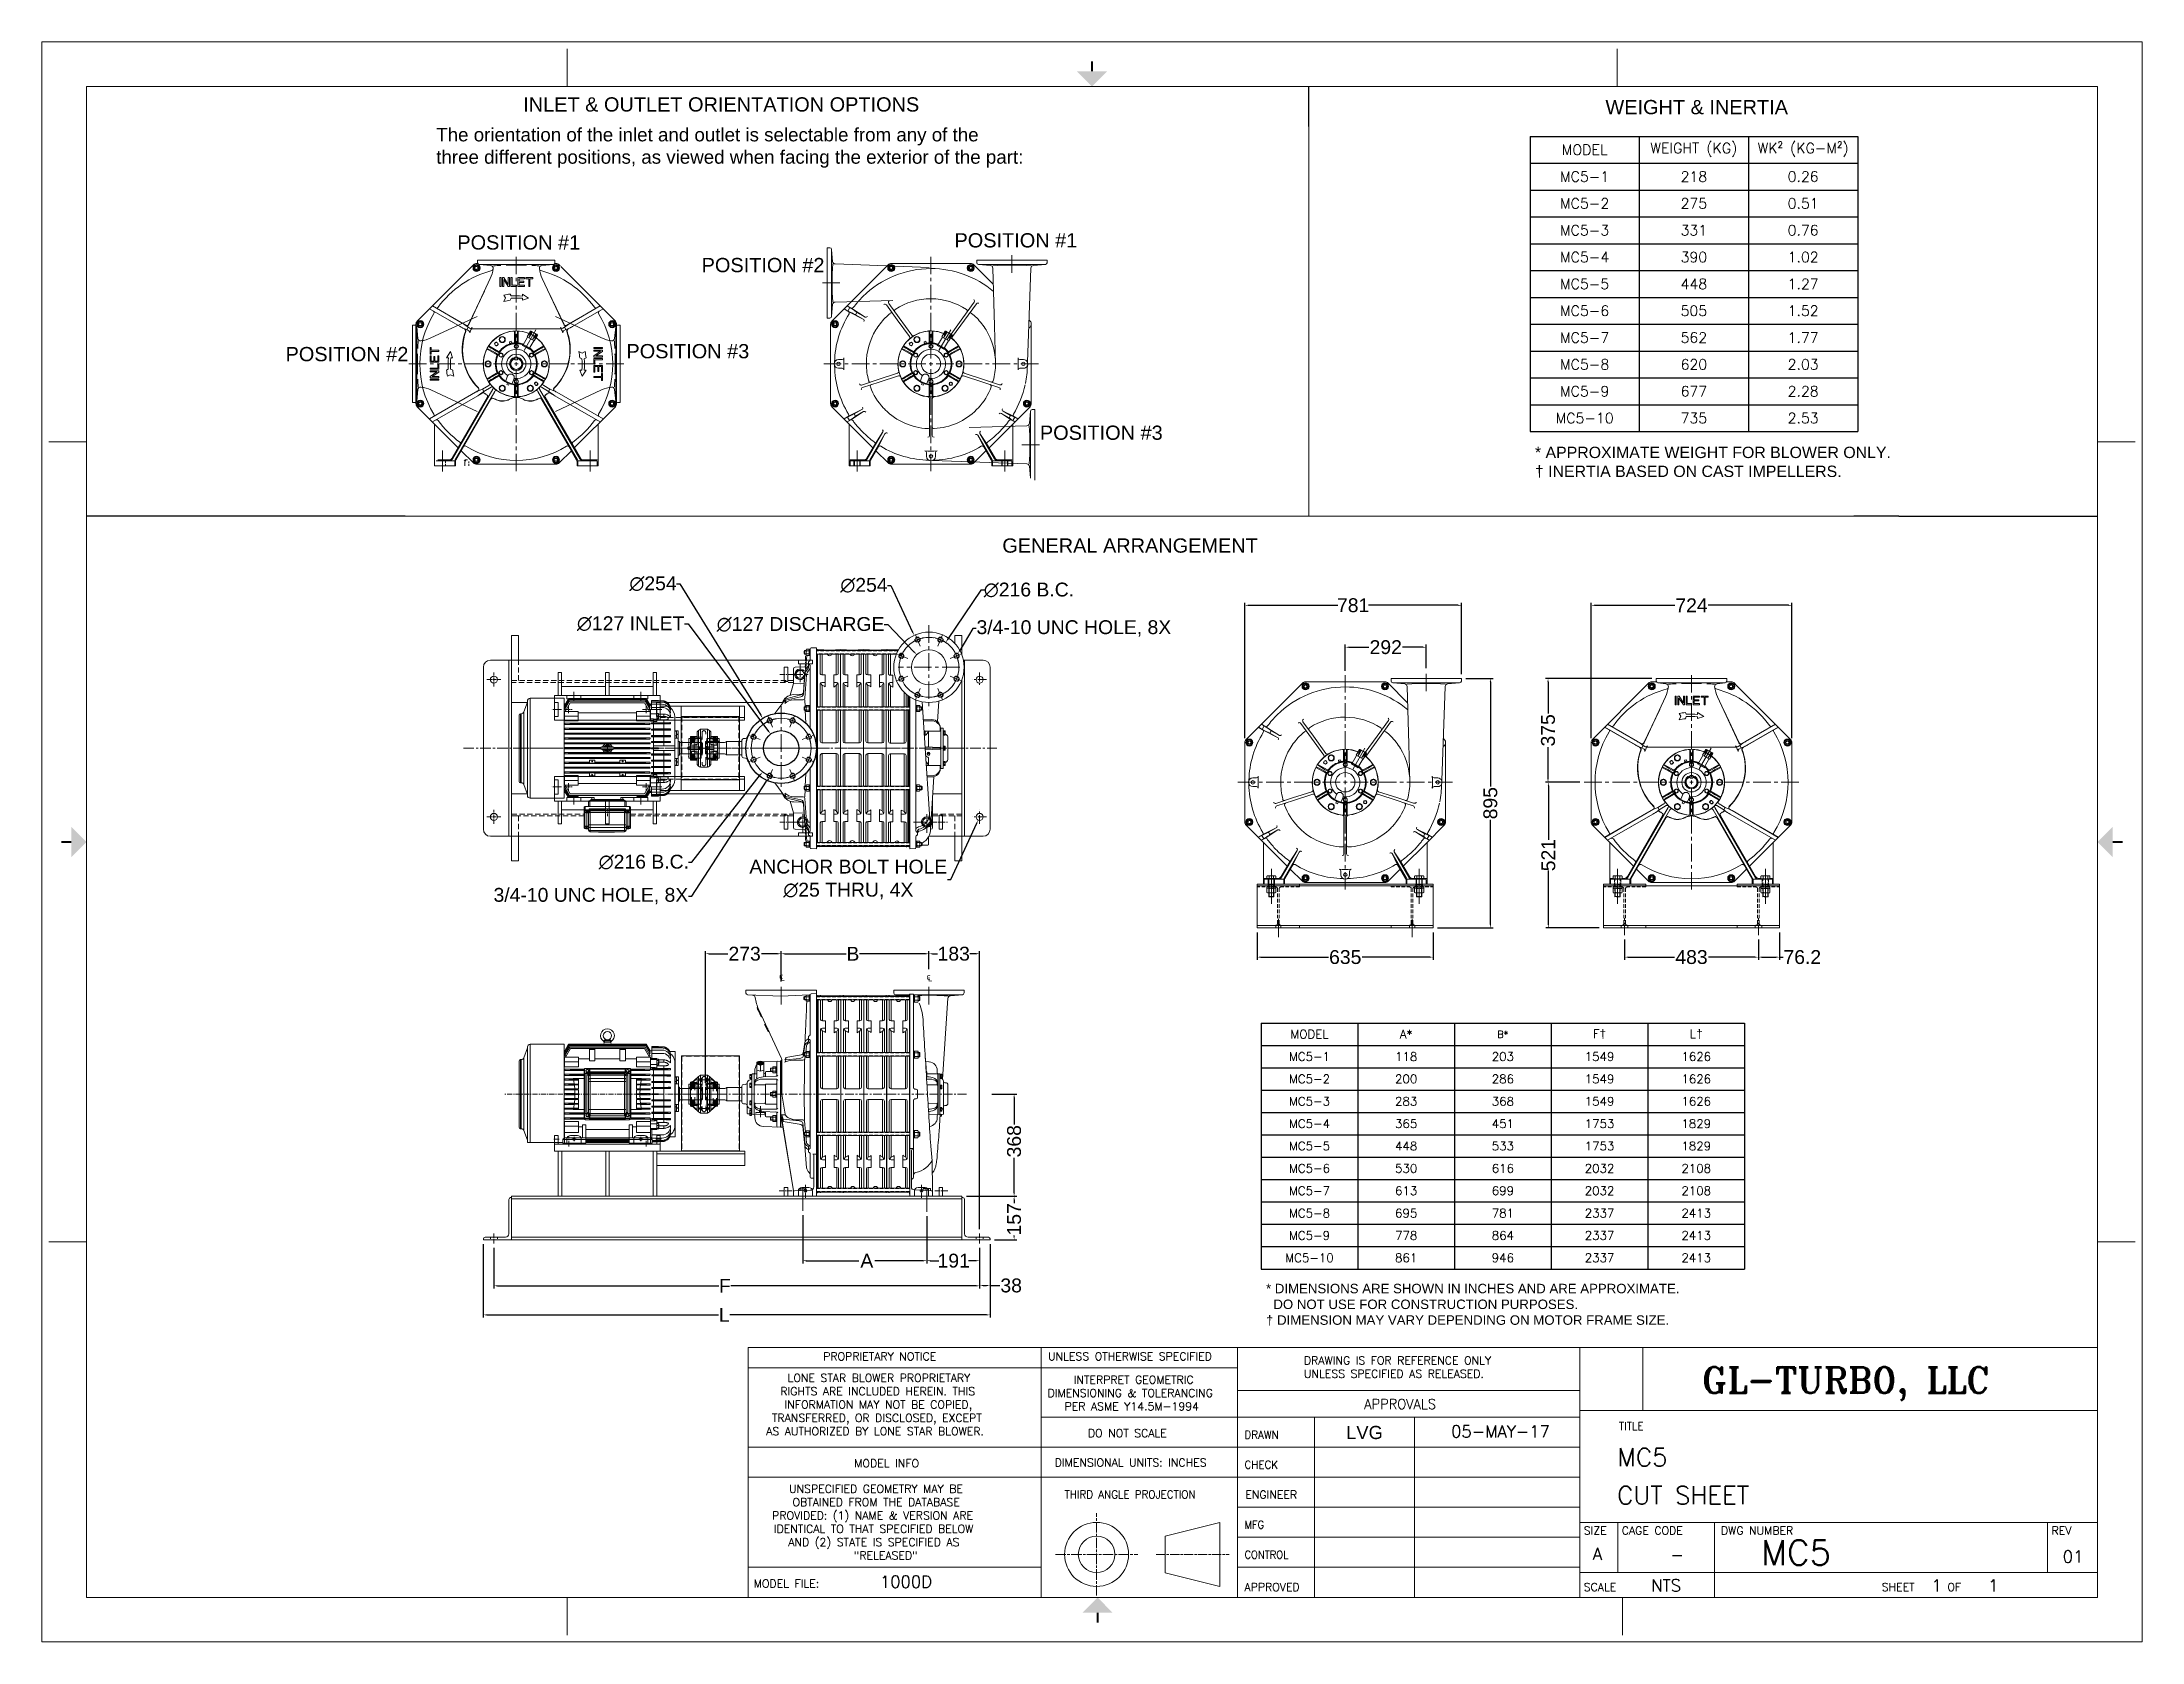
# Model space of a CAD drawing. Header units: millimetres. Extents: x -1229 to 6348, y -522 to 5252.
import ezdxf
from ezdxf.enums import TextEntityAlignment as Align

# ---------------------------------------------------------------- set-up
doc = ezdxf.new("R2010")
doc.units = ezdxf.units.MM
doc.header["$LTSCALE"] = 25.4
for name, pattern in [('CENTER', [2, 1.25, -0.25, 0.25, -0.25]), ('CENTER2', [1.125, 0.75, -0.125, 0.125, -0.125]), ('CENTERX2', [0.8, 0.5, -0.1, 0.1, -0.1]), ('CHAIN', [0.7087, 0.4724, -0.0591, 0.1181, -0.0591]), ('Dashed', [2, 1, -1]), ('HIDDEN', [0.375, 0.25, -0.125]), ('PHANTOM', [2.5, 1.25, -0.25, 0.25, -0.25, 0.25, -0.25])]:
    doc.linetypes.add(name, pattern=pattern)
doc.layers.get('Defpoints').update_dxf_attribs({"lineweight": 5})
for name, color, linetype, lineweight in [('AM_4', 7, 'Continuous', 5), ('AM_7', 7, 'CENTER', 5), ('AM_9', 6, 'Dashed', 5), ('CEN', 3, 'CENTER', 5), ('CEN-HIDE', 3, 'CENTER', 5), ('Center', 5, 'CENTER', 5), ('Centerline', 5, 'CENTERX2', 5), ('CL', 1, 'CENTER', 5), ('ConnectionPoints', 7, 'Continuous', 5), ('HID', 6, 'HIDDEN', 5), ('HID-HIDE', 6, 'HIDDEN', 5), ('HID2', 3, 'HIDDEN', 5), ('Hidden', 3, 'HIDDEN', 5), ('OBJ', 7, 'Continuous', 5), ('PHANTOM', 6, 'PHANTOM', 5), ('TEXT', 104, 'Continuous', 5), ('TEXT @ 1', 104, 'Continuous', 5), ('TXT', 7, 'Continuous', 5)]:
    doc.layers.add(name, color=color, linetype=linetype, lineweight=lineweight)
doc.layers.add('Title Block', color=7, linetype='Continuous')
doc.styles.add('ACANSTS', font='romans.shx', dxfattribs={"height": 25.4})
doc.styles.add('Roman', font='romans')
doc.styles.add('ROMANS', font='romant.shx', dxfattribs={"height": 88.9})
doc.styles.get("Standard").update_dxf_attribs({"font": 'arial.ttf'})
doc.dimstyles.new('STANDARD 2 PLCS$0', dxfattribs={"dimtxt": 25.4, "dimasz": 12.7, "dimexe": 9.525, "dimexo": 15.875, "dimgap": 5.08, "dimtad": 0, "dimzin": 4, "dimdsep": 46, "dimtxsty": 'Standard', "dimcen": 2.286, "dimaunit": 1, "dimadec": 0, "dimazin": 1, "dimtfac": 1, "dimtofl": 0, "dimtmove": 0, "dimatfit": 3, "dimfxl": 25.4, "dimtolj": 1, "dimtzin": 4, "dimarcsym": 0})
doc.dimstyles.new('STANDARD 2 PLCS$3', dxfattribs={"dimtxt": 25.4, "dimasz": 12.7, "dimexe": 4.572, "dimexo": 1.5875, "dimgap": 2.286, "dimtad": 0, "dimtih": 1, "dimtoh": 1, "dimzin": 4, "dimdsep": 46, "dimtxsty": 'Standard', "dimcen": 2.286, "dimaunit": 1, "dimadec": 0, "dimazin": 1, "dimtfac": 1, "dimtofl": 0, "dimtmove": 1, "dimatfit": 3, "dimfxl": 25.4, "dimtolj": 1, "dimtzin": 4, "dimarcsym": 0})

msp = doc.modelspace()

# ---------------------------------------------------------------- texts
at = {"lineweight": 5, "attachment_point": 1}
for s, width, insert, char_height in [('The orientation of the inlet and outlet is selectable from any of the \\Pthree different positions, as viewed when facing the exterior of the part:', 2500.88649, (193.355, 4941.334), 48.37777), ('* APPROXIMATE WEIGHT FOR BLOWER ONLY.\\P† INERTIA BASED ON CAST IMPELLERS.', 1440.73281, (4158.025, 3791.148), 40.96512), ('* DIMENSIONS ARE SHOWN IN INCHES AND ARE APPROXIMATE. \\P  DO NOT USE FOR CONSTRUCTION PURPOSES.\\P† DIMENSION MAY VARY DEPENDING ON MOTOR FRAME SIZE.', 2601.65953, (3187.626, 770.566), 34.1376)]:
    msp.add_mtext_dynamic_manual_height_columns(s, width=width, gutter_width=25.4, heights=[0], dxfattribs=dict(at, insert=insert, char_height=char_height))
at = {"insert": (3476.597, 257.799), "char_height": 47.4478, "attachment_point": 1}
msp.add_mtext_dynamic_manual_height_columns('LVG', width=311.51801, gutter_width=25.4, heights=[0], dxfattribs=at)
at = {"layer": 'TEXT @ 1', "color": 7, "linetype": 'Continuous', "lineweight": 5, "ltscale": 3, "char_height": 25.4, "attachment_point": 1}
for width, heights, insert in [(280.78967, [49.772], (1404.947, 1891.841)), (402.28317, [0], (1936.795, 1889.615))]:
    msp.add_mtext_dynamic_manual_height_columns('\\pi-76.2,l101.6,t101.6;{\\fISOCPEUR|b0|i0|c0|p34;℄^I}', width=width, gutter_width=127, heights=heights, dxfattribs=dict(at, insert=insert))
at = {"layer": 'TXT', "color": 18, "lineweight": 5, "true_color": 0x4c0000}
for s, p in [('INLET & OUTLET ORIENTATION OPTIONS', (1221.751, 5000.591)), ('WEIGHT & INERTIA', (4741.658, 4990.918)), ('GENERAL ARRANGEMENT', (2697.126, 3408.852))]:
    msp.add_text(s, height=51.435, dxfattribs=at).set_placement(p, align=Align.CENTER)
at = {"layer": 'TXT', "lineweight": 5}
for s, p in [('POSITION #1', (491.08, 4502.516)), ('POSITION #1', (2285.05, 4510.169)), ('POSITION #2', (1372.624, 4420.933)), ('POSITION #2', (-128.743, 4099.66)), ('POSITION #3', (1101.281, 4110.215)), ('POSITION #3', (2593.173, 3815.994))]:
    msp.add_text(s, height=51.435, dxfattribs=at).set_placement(p, align=Align.CENTER)

# ---------------------------------------------------------------- blocks, each defined once
blk = doc.blocks.new('*T18')
at = {"layer": 'Title Block', "color": 0, "linetype": 'ByBlock', "lineweight": -2, "transparency": 16777216}
for p, q in [((0, 0), (1182.6, 0)), ((0, 0), (0, -1065)), ((394.2, 0), (394.2, -1065)), ((788.4, 0), (788.4, -1065)), ((1182.6, 0), (1182.6, -1065)), ((0, -96.8), (1182.6, -96.8)), ((0, -193.6), (1182.6, -193.6)), ((0, -290.5), (1182.6, -290.5)), ((0, -387.3), (1182.6, -387.3)), ((0, -484.1), (1182.6, -484.1)), ((0, -580.9), (1182.6, -580.9)), ((0, -677.7), (1182.6, -677.7)), ((0, -774.5), (1182.6, -774.5)), ((0, -871.4), (1182.6, -871.4)), ((0, -968.2), (1182.6, -968.2)), ((0, -1065), (1182.6, -1065))]:
    blk.add_line(p, q, dxfattribs=at)
at = {"layer": 'Title Block', "color": 0, "lineweight": 5, "transparency": 16777216, "attachment_point": 5, "style": 'Roman'}
for s, insert, char_height, width in [('MODEL', (197.1, -48.4), 37.34, 367.192), ('WEIGHT (KG)', (591.3, -48.4), 37.338, 393.309), ('WK² (KG-M²)', (985.5, -48.4), 37.338, 393.309), ('MC5-1', (197.1, -145.2), 37.34, 367.192), ('218', (591.3, -145.2), 37.34, 393.309), ('0.26', (985.5, -145.2), 37.34, 393.309), ('MC5-2', (197.1, -242), 37.34, 367.192), ('275', (591.3, -242), 37.34, 393.309), ('0.51', (985.5, -242), 37.34, 393.309), ('MC5-3', (197.1, -338.9), 37.34, 367.192), ('331', (591.3, -338.9), 37.34, 393.309), ('0.76', (985.5, -338.9), 37.34, 393.309), ('MC5-4', (197.1, -435.7), 37.34, 367.192), ('390', (591.3, -435.7), 37.34, 393.309), ('1.02', (985.5, -435.7), 37.34, 393.309), ('MC5-5', (197.1, -532.5), 37.34, 367.192), ('448', (591.3, -532.5), 37.34, 393.309), ('1.27', (985.5, -532.5), 37.34, 393.309), ('MC5-6', (197.1, -629.3), 37.34, 367.192), ('505', (591.3, -629.3), 37.34, 393.309), ('1.52', (985.5, -629.3), 37.34, 393.309), ('MC5-7', (197.1, -726.1), 37.34, 367.192), ('562', (591.3, -726.1), 37.34, 393.309), ('1.77', (985.5, -726.1), 37.34, 393.309), ('MC5-8', (197.1, -822.9), 37.34, 367.192), ('620', (591.3, -822.9), 37.34, 393.309), ('2.03', (985.5, -822.9), 37.34, 393.309), ('MC5-9', (197.1, -919.8), 37.34, 367.192), ('677', (591.3, -919.8), 37.34, 393.309), ('2.28', (985.5, -919.8), 37.34, 393.309), ('MC5-10', (197.1, -1016.6), 37.34, 367.192), ('735', (591.3, -1016.6), 37.34, 393.309), ('2.53', (985.5, -1016.6), 37.34, 393.309)]:
    blk.add_mtext(s, dxfattribs=dict(at, insert=insert, char_height=char_height, width=width))
blk = doc.blocks.new('*T19')
at = {"layer": 'Title Block', "color": 0, "linetype": 'ByBlock', "lineweight": -2, "transparency": 16777216}
for p, q in [((0, 0), (1744.4, 0)), ((0, 0), (0, -887.5)), ((348.9, 0), (348.9, -887.5)), ((697.8, 0), (697.8, -887.5)), ((1046.7, 0), (1046.7, -887.5)), ((1395.6, 0), (1395.6, -887.5)), ((1744.4, 0), (1744.4, -887.5)), ((0, -80.7), (1744.4, -80.7)), ((0, -161.4), (1744.4, -161.4)), ((0, -242), (1744.4, -242)), ((0, -322.7), (1744.4, -322.7)), ((0, -403.4), (1744.4, -403.4)), ((0, -484.1), (1744.4, -484.1)), ((0, -564.8), (1744.4, -564.8)), ((0, -645.4), (1744.4, -645.4)), ((0, -726.1), (1744.4, -726.1)), ((0, -806.8), (1744.4, -806.8)), ((0, -887.5), (1744.4, -887.5))]:
    blk.add_line(p, q, dxfattribs=at)
at = {"layer": 'Title Block', "color": 0, "lineweight": 5, "transparency": 16777216, "attachment_point": 5, "style": 'Roman'}
for s, insert, char_height, width in [('MODEL', (174.4, -40.3), 31.11, 326.386), ('A*', (523.3, -40.3), 31.11, 326.386), ('B*', (872.2, -40.3), 25, 326.386), ('F{\\fArial|b0|i0|c0|p34;†}', (1221.1, -40.3), 31.115, 326.386), ('L{\\fArial|b0|i0|c0|p34;†}', (1570, -40.3), 31.115, 326.386), ('MC5-1', (174.4, -121), 31.11, 326.386), ('118', (523.3, -121), 31.11, 348.003), ('203', (872.2, -121), 31.11, 326.386), ('1549', (1221.1, -121), 31.11, 348.003), ('1626', (1570, -121), 31.11, 348.003), ('MC5-2', (174.4, -201.7), 31.11, 326.386), ('200', (523.3, -201.7), 31.11, 348.003), ('286', (872.2, -201.7), 31.11, 348.003), ('1549', (1221.1, -201.7), 31.11, 348.003), ('1626', (1570, -201.7), 31.11, 348.003), ('MC5-3', (174.4, -282.4), 31.11, 326.386), ('283', (523.3, -282.4), 31.11, 348.003), ('368', (872.2, -282.4), 31.11, 348.003), ('1549', (1221.1, -282.4), 31.11, 348.003), ('1626', (1570, -282.4), 31.11, 348.003), ('MC5-4', (174.4, -363.1), 31.11, 326.386), ('365', (523.3, -363.1), 31.11, 348.003), ('451', (872.2, -363.1), 31.11, 348.003), ('1753', (1221.1, -363.1), 31.11, 348.003), ('1829', (1570, -363.1), 31.11, 348.003), ('MC5-5', (174.4, -443.7), 31.11, 326.386), ('448', (523.3, -443.7), 31.11, 348.003), ('533', (872.2, -443.7), 31.11, 348.003), ('1753', (1221.1, -443.7), 31.11, 348.003), ('1829', (1570, -443.7), 31.11, 348.003), ('MC5-6', (174.4, -524.4), 31.11, 326.386), ('530', (523.3, -524.4), 31.11, 348.003), ('616', (872.2, -524.4), 31.11, 348.003), ('2032', (1221.1, -524.4), 31.11, 348.003), ('2108', (1570, -524.4), 31.11, 348.003), ('MC5-7', (174.4, -605.1), 31.11, 326.386), ('613', (523.3, -605.1), 31.11, 348.003), ('699', (872.2, -605.1), 31.11, 348.003), ('2032', (1221.1, -605.1), 31.11, 348.003), ('2108', (1570, -605.1), 31.11, 348.003), ('MC5-8', (174.4, -685.8), 31.11, 326.386), ('695', (523.3, -685.8), 31.11, 348.003), ('781', (872.2, -685.8), 31.11, 348.003), ('2337', (1221.1, -685.8), 31.11, 348.003), ('2413', (1570, -685.8), 31.11, 348.003), ('MC5-9', (174.4, -766.5), 31.11, 326.386), ('778', (523.3, -766.5), 31.11, 348.003), ('864', (872.2, -766.5), 31.11, 348.003), ('2337', (1221.1, -766.5), 31.11, 348.003), ('2413', (1570, -766.5), 31.11, 348.003), ('MC5-10', (174.4, -847.1), 31.11, 326.386), ('861', (523.3, -847.1), 31.11, 348.003), ('946', (872.2, -847.1), 31.11, 348.003), ('2337', (1221.1, -847.1), 31.11, 348.003), ('2413', (1570, -847.1), 31.11, 348.003)]:
    blk.add_mtext(s, dxfattribs=dict(at, insert=insert, char_height=char_height, width=width))
blk = doc.blocks.new('*D38')
at = {"color": 0, "lineweight": -2, "transparency": 16777216}
for p, q in [((3156, 2038.7), (3156, 1939.8)), ((3791, 2038.7), (3791, 1939.8)), ((3168.7, 1949.3), (3412.9, 1949.3)), ((3778.3, 1949.3), (3534.2, 1949.3))]:
    blk.add_line(p, q, dxfattribs=at)
at = {"color": 0, "transparency": 16777216}
for points in [[(3168.7, 1951.4), (3168.7, 1947.2), (3156, 1949.3)], [(3778.3, 1951.4), (3778.3, 1947.2), (3791, 1949.3)]]:
    blk.add_solid(points, dxfattribs=at)
at = {"layer": 'Defpoints', "color": 0, "transparency": 16777216}
for p in [(3156, 2054.6), (3791, 2054.6), (3791, 1949.3)]:
    blk.add_point(p, dxfattribs=at)
at = {"color": 0, "lineweight": 5, "transparency": 16777216, "insert": (3473.5, 1949.3), "char_height": 50, "attachment_point": 5}
blk.add_mtext('\\A1;635', dxfattribs=at)
blk = doc.blocks.new('*D39')
at = {"color": 0, "lineweight": -2, "transparency": 16777216}
for p, q in [((4481.6, 2013.3), (4481.6, 1939.8)), ((4964.2, 2013.3), (4964.2, 1939.8)), ((4494.3, 1949.3), (4661.6, 1949.3)), ((4951.5, 1949.3), (4784.2, 1949.3))]:
    blk.add_line(p, q, dxfattribs=at)
at = {"color": 0, "transparency": 16777216}
for points in [[(4494.3, 1951.4), (4494.3, 1947.2), (4481.6, 1949.3)], [(4951.5, 1951.4), (4951.5, 1947.2), (4964.2, 1949.3)]]:
    blk.add_solid(points, dxfattribs=at)
at = {"layer": 'Defpoints', "color": 0, "transparency": 16777216}
for p in [(4481.6, 2029.2), (4964.2, 2029.2), (4964.2, 1949.3)]:
    blk.add_point(p, dxfattribs=at)
at = {"color": 0, "lineweight": 5, "transparency": 16777216, "insert": (4722.9, 1949.3), "char_height": 50, "attachment_point": 5}
blk.add_mtext('\\A1;483', dxfattribs=at)
blk = doc.blocks.new('*D40')
at = {"color": 0, "lineweight": -2, "transparency": 16777216}
for p, q in [((4964.2, 2013.3), (4964.2, 1939.8)), ((5040.4, 2038.7), (5040.4, 1939.8)), ((4976.9, 1949.3), (5027.7, 1949.3)), ((5040.4, 1949.3), (5053.1, 1949.3))]:
    blk.add_line(p, q, dxfattribs=at)
at = {"color": 0, "transparency": 16777216}
for points in [[(4976.9, 1951.4), (4976.9, 1947.2), (4964.2, 1949.3)], [(5027.7, 1951.4), (5027.7, 1947.2), (5040.4, 1949.3)]]:
    blk.add_solid(points, dxfattribs=at)
at = {"layer": 'Defpoints', "color": 0, "transparency": 16777216}
for p in [(5040.4, 2054.6), (4964.2, 2029.2), (5040.4, 1949.3)]:
    blk.add_point(p, dxfattribs=at)
at = {"color": 0, "lineweight": 5, "transparency": 16777216, "insert": (5122.7, 1949.3), "char_height": 50, "attachment_point": 5}
blk.add_mtext('\\A1;76.2', dxfattribs=at)
blk = doc.blocks.new('*D41')
at = {"color": 0, "lineweight": -2, "transparency": 16777216}
for p, q in [((3908.5, 2955), (4006.7, 2955)), ((3997.2, 2942.3), (3997.2, 2565.3)), ((3997.2, 2067.3), (3997.2, 2444.2)), ((3806.9, 2054.6), (4006.7, 2054.6))]:
    blk.add_line(p, q, dxfattribs=at)
at = {"color": 0, "transparency": 16777216}
for points in [[(3995.1, 2942.3), (3999.3, 2942.3), (3997.2, 2955)], [(3995.1, 2067.3), (3999.3, 2067.3), (3997.2, 2054.6)]]:
    blk.add_solid(points, dxfattribs=at)
at = {"layer": 'Defpoints', "color": 0, "transparency": 16777216}
for p in [(3892.6, 2955), (3791, 2054.6), (3997.2, 2054.6)]:
    blk.add_point(p, dxfattribs=at)
at = {"color": 0, "lineweight": 5, "transparency": 16777216, "insert": (3997.2, 2504.8), "char_height": 50, "attachment_point": 5, "rotation": 90}
blk.add_mtext('\\A1;895', dxfattribs=at)
blk = doc.blocks.new('*D42')
at = {"color": 0, "lineweight": -2, "transparency": 16777216}
for p, q in [((3111.4, 2739.6), (3111.4, 3228.4)), ((3124.1, 3218.9), (3446.7, 3218.9)), ((3879.9, 3218.9), (3557.3, 3218.9)), ((3892.6, 2970.9), (3892.6, 3228.4))]:
    blk.add_line(p, q, dxfattribs=at)
at = {"color": 0, "transparency": 16777216}
for points in [[(3124.1, 3221), (3124.1, 3216.7), (3111.4, 3218.9)], [(3879.9, 3221), (3879.9, 3216.7), (3892.6, 3218.9)]]:
    blk.add_solid(points, dxfattribs=at)
at = {"layer": 'Defpoints', "color": 0, "transparency": 16777216}
for p in [(3892.6, 3218.9), (3892.6, 2955), (3111.4, 2723.7)]:
    blk.add_point(p, dxfattribs=at)
at = {"color": 0, "lineweight": 5, "transparency": 16777216, "insert": (3502, 3218.9), "char_height": 50, "attachment_point": 5}
blk.add_mtext('\\A1;781', dxfattribs=at)
blk = doc.blocks.new('*D43')
at = {"color": 0, "lineweight": -2, "transparency": 16777216}
for p, q in [((3473.5, 2982.2), (3473.5, 3077.1)), ((3486.2, 3067.6), (3559.1, 3067.6)), ((3752.9, 3067.6), (3680.1, 3067.6)), ((3765.6, 2992), (3765.6, 3077.1))]:
    blk.add_line(p, q, dxfattribs=at)
at = {"color": 0, "transparency": 16777216}
for points in [[(3486.2, 3069.7), (3486.2, 3065.5), (3473.5, 3067.6)], [(3752.9, 3069.7), (3752.9, 3065.5), (3765.6, 3067.6)]]:
    blk.add_solid(points, dxfattribs=at)
at = {"layer": 'Defpoints', "color": 0, "transparency": 16777216}
for p in [(3765.6, 3067.6), (3473.5, 2966.3), (3765.6, 2976.1)]:
    blk.add_point(p, dxfattribs=at)
at = {"color": 0, "lineweight": 5, "transparency": 16777216, "insert": (3619.6, 3067.6), "char_height": 50, "attachment_point": 5}
blk.add_mtext('\\A1;292', dxfattribs=at)
blk = doc.blocks.new('*D44')
at = {"color": 0, "lineweight": -2, "transparency": 16777216}
for p, q in [((4580.1, 2955), (4195.6, 2955)), ((4205.2, 2942.3), (4205.2, 2828.1)), ((4205.2, 2593), (4205.2, 2707.2)), ((4319.5, 2580.3), (4195.6, 2580.3))]:
    blk.add_line(p, q, dxfattribs=at)
at = {"color": 0, "transparency": 16777216}
for points in [[(4203, 2942.3), (4207.3, 2942.3), (4205.2, 2955)], [(4203, 2593), (4207.3, 2593), (4205.2, 2580.3)]]:
    blk.add_solid(points, dxfattribs=at)
at = {"layer": 'Defpoints', "color": 0, "transparency": 16777216}
for p in [(4595.9, 2955), (4205.2, 2580.3), (4335.4, 2580.3)]:
    blk.add_point(p, dxfattribs=at)
at = {"color": 0, "lineweight": 5, "transparency": 16777216, "insert": (4205.2, 2767.7), "char_height": 50, "attachment_point": 5, "rotation": 90}
blk.add_mtext('\\A1;375', dxfattribs=at)
blk = doc.blocks.new('*D45')
at = {"color": 0, "lineweight": -2, "transparency": 16777216}
for p, q in [((4319.5, 2580.3), (4196.8, 2580.3)), ((4206.4, 2567.6), (4206.4, 2372.9)), ((4206.4, 2067.3), (4206.4, 2262)), ((4389.6, 2054.6), (4196.8, 2054.6))]:
    blk.add_line(p, q, dxfattribs=at)
at = {"color": 0, "transparency": 16777216}
for points in [[(4204.2, 2567.6), (4208.5, 2567.6), (4206.4, 2580.3)], [(4204.2, 2067.3), (4208.5, 2067.3), (4206.4, 2054.6)]]:
    blk.add_solid(points, dxfattribs=at)
at = {"layer": 'Defpoints', "color": 0, "transparency": 16777216}
for p in [(4335.4, 2580.3), (4206.4, 2054.6), (4405.4, 2054.6)]:
    blk.add_point(p, dxfattribs=at)
at = {"color": 0, "lineweight": 5, "transparency": 16777216, "insert": (4206.4, 2317.4), "char_height": 50, "attachment_point": 5, "rotation": 90}
blk.add_mtext('\\A1;521', dxfattribs=at)
blk = doc.blocks.new('*D46')
at = {"color": 0, "lineweight": -2, "transparency": 16777216}
for p, q in [((4360.8, 2739.6), (4360.8, 3228.4)), ((4373.5, 3218.9), (4662.9, 3218.9)), ((5072.4, 3218.9), (4782.9, 3218.9)), ((5085.1, 2739.6), (5085.1, 3228.4))]:
    blk.add_line(p, q, dxfattribs=at)
at = {"color": 0, "transparency": 16777216}
for points in [[(4373.5, 3221), (4373.5, 3216.7), (4360.8, 3218.9)], [(5072.4, 3221), (5072.4, 3216.7), (5085.1, 3218.9)]]:
    blk.add_solid(points, dxfattribs=at)
at = {"layer": 'Defpoints', "color": 0, "transparency": 16777216}
for p in [(5085.1, 3218.9), (4360.8, 2723.7), (5085.1, 2723.7)]:
    blk.add_point(p, dxfattribs=at)
at = {"color": 0, "lineweight": 5, "transparency": 16777216, "insert": (4722.9, 3218.9), "char_height": 50, "attachment_point": 5}
blk.add_mtext('\\A1;724', dxfattribs=at)
blk = doc.blocks.new('COUPLING GUARD')
at = {"layer": 'PHANTOM', "color": 7, "linetype": 'Continuous', "lineweight": 5}
for p, q in [((101.6, 317.5), (-107.95, 317.5)), ((-107.95, 317.5), (-107.95, 12.7)), ((101.6, 317.5), (101.6, 50.8)), ((101.6, 279.4), (-107.95, 279.4)), ((101.6, 50.8), (-107.95, 50.8)), ((101.6, 12.7), (-107.95, 12.7)), ((101.6, 50.8), (101.6, 12.7))]:
    blk.add_line(p, q, dxfattribs=at)
at = {"layer": 'PHANTOM', "color": 7, "linetype": 'HIDDEN', "lineweight": 5, "ltscale": 3}
for p, q in [((100.0125, 277.8125), (-106.3625, 277.8125)), ((-106.3625, 277.8125), (-106.3625, 52.3875)), ((100.0125, 277.8125), (100.0125, 52.3875)), ((100.0125, 52.3875), (-106.3625, 52.3875))]:
    blk.add_line(p, q, dxfattribs=at)
blk = doc.blocks.new('SW_CENTERMARKSYMBOL_6')
at = {"color": 0, "linetype": 'Continuous', "lineweight": 0}
for p, q in [((-0.02, 0), (-0.051, 0)), ((0, 0), (-0.01, 0)), ((0, 0.02), (0, 0.051)), ((0, 0), (0, 0.01)), ((0, 0), (0, -0.01)), ((0, 0), (0.01, 0)), ((0.02, 0), (0.051, 0)), ((0, -0.02), (0, -0.051))]:
    blk.add_line(p, q, dxfattribs=at)
blk = doc.blocks.new('SW_CENTERMARKSYMBOL_7')
at = {"color": 0, "linetype": 'Continuous', "lineweight": 0}
for p, q in [((-0.02, 0), (-0.051, 0)), ((0, 0), (-0.01, 0)), ((0, 0.02), (0, 0.051)), ((0, 0), (0, 0.01)), ((0, 0), (0, -0.01)), ((0, 0), (0.01, 0)), ((0.02, 0), (0.051, 0)), ((0, -0.02), (0, -0.051))]:
    blk.add_line(p, q, dxfattribs=at)
blk = doc.blocks.new('Bolt Center')
at = {"layer": 'Centerline', "linetype": 'CENTERX2', "lineweight": 5}
for p, q in [((-13, 0), (13, 0)), ((0, 13), (0, -13))]:
    blk.add_line(p, q, dxfattribs=at)
blk = doc.blocks.new('HHI 286TS TOP VIEW')
at = {"color": 7, "linetype": 'Continuous', "lineweight": 5}
for p, q in [((21877.6, 1688.7), (21864.6, 1653.4)), ((21877.6, 1692.4), (21877.6, 1352)), ((22010.6, 1702.4), (21887.6, 1702.4)), ((21887.6, 1702.4), (21887.6, 1342)), ((22010.6, 1702.4), (22010.6, 1342)), ((22011.3, 1682.2), (22010.6, 1682.2)), ((22012.2, 1678.2), (22010.6, 1678.2)), ((22014.6, 1682.2), (22011.3, 1682.2)), ((22011.3, 1682.2), (22011.3, 1678.2)), ((22029.9, 1692.2), (22011.6, 1660.5)), ((22028.1, 1696.7), (22011.8, 1668.3)), ((22016.1, 1668.3), (22011.8, 1668.3)), ((22027, 1699.8), (22012, 1673.7)), ((22014.9, 1673.7), (22012, 1673.7)), ((22026.3, 1701.6), (22012.1, 1677)), ((22013.8, 1677), (22012.1, 1677)), ((22026.1, 1702.2), (22012.2, 1678.2)), ((22012.8, 1678.2), (22012.2, 1678.2)), ((22032.5, 1686.4), (22014.4, 1655.2)), ((22306.4, 1702.2), (22026.1, 1702.2)), ((22306.2, 1701.6), (22026.3, 1701.6)), ((22305.5, 1699.8), (22027, 1699.8)), ((22304.4, 1696.7), (22028.1, 1696.7)), ((22302.6, 1692.2), (22029.9, 1692.2)), ((22300, 1686.4), (22032.5, 1686.4)), ((22318.1, 1655.2), (22300, 1686.4)), ((22320.9, 1660.5), (22302.6, 1692.2)), ((22320.7, 1668.3), (22304.4, 1696.7)), ((22320.6, 1673.7), (22305.5, 1699.8)), ((22320.4, 1677), (22306.2, 1701.6)), ((22320.3, 1678.2), (22306.4, 1702.2)), ((22320.7, 1668.3), (22316.4, 1668.3)), ((22320.6, 1673.7), (22317.6, 1673.7)), ((22317.9, 1682.2), (22321.3, 1682.2)), ((22320.4, 1677), (22318.7, 1677)), ((22320.3, 1678.2), (22319.7, 1678.2)), ((22326, 1678.2), (22320.3, 1678.2)), ((22321.3, 1678.2), (22321.3, 1682.2)), ((22326, 1694.7), (22326, 1693.3)), ((22326, 1694.7), (22351, 1694.7)), ((22326, 1693.3), (22326, 1688.8)), ((22364.1, 1693.3), (22326, 1693.3)), ((22326, 1688.8), (22326, 1681)), ((22364, 1688.8), (22326, 1688.8)), ((22326, 1681), (22326, 1669.4)), ((22364, 1681), (22326, 1681)), ((22326, 1669.4), (22326, 1661.9)), ((22364, 1669.4), (22326, 1669.4)), ((22351, 1694.7), (22351, 1693.3)), ((22364.1, 1693.3), (22364.1, 1693.3)), ((21855.3, 1646.8), (21852.6, 1646.8)), ((21852.6, 1646.8), (21852.6, 1522.2)), ((21855.3, 1522.2), (21855.3, 1646.8)), ((21864.6, 1653.4), (21864.6, 1522.2)), ((22011.3, 1655.2), (22061.3, 1655.2)), ((22011.3, 1638.2), (22011.3, 1655.2)), ((22011.3, 1620.9), (22011.3, 1638.2)), ((22011.3, 1638.2), (22061.3, 1638.2)), ((22061.3, 1620.9), (22011.3, 1620.9)), ((22011.3, 1612.2), (22032.5, 1611.2)), ((22011.3, 1612.2), (22321.2, 1612.2)), ((22017.5, 1660.5), (22011.6, 1660.5)), ((22011.6, 1594.6), (22029.9, 1593.7)), ((22011.6, 1594.6), (22320.9, 1594.6)), ((22032.5, 1608.2), (22013.2, 1607.4)), ((22319.3, 1607.4), (22013.2, 1607.4)), ((22029.9, 1593.7), (22029.9, 1590.7)), ((22029.9, 1593.7), (22302.6, 1593.7)), ((22032.5, 1611.2), (22032.5, 1608.2)), ((22032.5, 1611.2), (22300, 1611.2)), ((22300, 1608.2), (22032.5, 1608.2)), ((22061.3, 1638.2), (22061.3, 1655.2)), ((22271.3, 1649.7), (22061.3, 1649.7)), ((22061.3, 1638.2), (22061.3, 1620.9)), ((22271.3, 1655.2), (22271.3, 1638.2)), ((22321.3, 1655.2), (22271.3, 1655.2)), ((22321.3, 1638.2), (22271.3, 1638.2)), ((22271.3, 1638.2), (22271.3, 1620.9)), ((22321.3, 1620.9), (22271.3, 1620.9)), ((22300, 1611.2), (22321.2, 1612.2)), ((22300, 1608.2), (22300, 1611.2)), ((22319.3, 1607.4), (22300, 1608.2)), ((22302.6, 1593.7), (22320.9, 1594.6)), ((22302.6, 1590.7), (22302.6, 1593.7)), ((22320.9, 1660.5), (22315, 1660.5)), ((22321.3, 1655.2), (22321.3, 1638.2)), ((22322, 1643.2), (22321.3, 1643.2)), ((22321.3, 1620.9), (22321.3, 1638.2)), ((22321.3, 1633.2), (22322, 1633.2)), ((22322, 1661.9), (22344.3, 1661.9)), ((22322, 1646.7), (22322, 1661.9)), ((22322, 1646.7), (22344.3, 1646.7)), ((22322, 1628.4), (22322, 1646.7)), ((22322, 1628.4), (22333, 1628.4)), ((22322, 1619.8), (22322, 1628.4)), ((22333, 1619.8), (22322, 1619.8)), ((22326, 1614.3), (22333, 1614.3)), ((22326, 1614.3), (22326, 1613.7)), ((22326, 1613.7), (22364, 1613.7)), ((22326, 1613.7), (22326, 1610.7)), ((22364, 1610.7), (22326, 1610.7)), ((22326, 1610.7), (22326, 1610.3)), ((22333, 1610.3), (22326, 1610.3)), ((22326, 1591.7), (22326, 1591.2)), ((22326, 1591.7), (22333, 1591.7)), ((22333, 1628.4), (22333, 1619.8)), ((22333, 1627.7), (22344.3, 1627.7)), ((22333, 1614.3), (22333, 1619.8)), ((22344.3, 1618.7), (22333, 1618.7)), ((22369.7, 1614.4), (22333, 1614.4)), ((22333, 1591.7), (22333, 1610.3)), ((22333, 1610.2), (22369.7, 1610.2)), ((22369.7, 1591.8), (22333, 1591.8)), ((22344.3, 1646.7), (22344.3, 1661.9)), ((22350.4, 1647.9), (22344.3, 1647.9)), ((22344.3, 1627.7), (22344.3, 1646.7)), ((22350.4, 1641.6), (22344.3, 1641.6)), ((22350.4, 1631.9), (22344.3, 1631.9)), ((22350.4, 1628.5), (22344.3, 1628.5)), ((22344.3, 1627.7), (22344.3, 1618.7)), ((22369.7, 1624.7), (22344.3, 1624.7)), ((22350.4, 1647.9), (22350.8, 1647.2)), ((22351.3, 1646.5), (22350.8, 1647.3)), ((22350.8, 1629.1), (22351.3, 1630)), ((22351.3, 1630), (22351.3, 1646.5)), ((22351.3, 1645.6), (22369.7, 1645.6)), ((22351.3, 1637.2), (22369.7, 1637.2)), ((22364, 1613.7), (22364, 1610.7)), ((22369.7, 1645.6), (22369.7, 1637.2)), ((22369.7, 1624.7), (22369.7, 1614.4)), ((22369.7, 1610.2), (22369.7, 1591.8)), ((22391.9, 1661.6), (22394, 1660.1)), ((22393, 1666.5), (22394, 1665.9)), ((22394, 1666.6), (22394, 1665.9)), ((22394, 1661.6), (22394, 1660.1)), ((22394, 1651), (22394, 1650.2)), ((22394, 1635), (22394, 1639.4)), ((22394, 1614.5), (22394, 1614.6)), ((22394, 1614.5), (22394, 1609.9)), ((22394, 1609.9), (22394, 1609.9)), ((22394, 1592), (22394, 1592)), ((22394, 1590.6), (22394, 1592)), ((22410.3, 1636.2), (22409.7, 1636.2)), ((22409.7, 1530.6), (22409.7, 1636.2)), ((22410.3, 1636.2), (22410.3, 1530.6)), ((21852.6, 1522.2), (21852.6, 1397.7)), ((21855.3, 1397.7), (21855.3, 1522.2)), ((21864.6, 1522.2), (21864.6, 1391.1)), ((22011.8, 1577), (22028.1, 1576.2)), ((22011.8, 1577), (22320.7, 1577)), ((22012, 1559.4), (22027, 1558.7)), ((22012, 1559.4), (22320.6, 1559.4)), ((22012.1, 1541.9), (22026.3, 1541.2)), ((22012.1, 1541.9), (22320.4, 1541.9)), ((22012.2, 1524.4), (22026.1, 1523.7)), ((22012.2, 1524.4), (22141.7, 1524.4)), ((22026.1, 1520.7), (22012.2, 1520.1)), ((22141.7, 1520.1), (22012.2, 1520.1)), ((22026.3, 1538.2), (22012.4, 1537.6)), ((22158.4, 1537.6), (22012.4, 1537.6)), ((22027, 1555.7), (22012.5, 1555.1)), ((22320, 1555.1), (22012.5, 1555.1)), ((22028.1, 1573.2), (22012.7, 1572.5)), ((22319.8, 1572.5), (22012.7, 1572.5)), ((22029.9, 1590.7), (22012.9, 1590)), ((22319.6, 1590), (22012.9, 1590)), ((22026.1, 1523.7), (22141.5, 1523.7)), ((22026.1, 1523.7), (22026.1, 1520.7)), ((22141.5, 1520.7), (22026.1, 1520.7)), ((22026.3, 1541.2), (22306.2, 1541.2)), ((22026.3, 1541.2), (22026.3, 1538.2)), ((22306.2, 1538.2), (22026.3, 1538.2)), ((22027, 1558.7), (22027, 1555.7)), ((22027, 1558.7), (22305.5, 1558.7)), ((22305.5, 1555.7), (22027, 1555.7)), ((22028.1, 1576.2), (22028.1, 1573.2)), ((22028.1, 1576.2), (22304.4, 1576.2)), ((22304.4, 1573.2), (22028.1, 1573.2)), ((22302.6, 1590.7), (22029.9, 1590.7)), ((22186.3, 1527.2), (22146.3, 1527.2)), ((22146.3, 1517.2), (22186.3, 1517.2)), ((22155.5, 1527.5), (22155.8, 1528)), ((22155.8, 1516.5), (22155.5, 1516.9)), ((22160.1, 1528.7), (22159.6, 1527.2)), ((22159.6, 1517.2), (22160.1, 1515.8)), ((22172.9, 1527.2), (22172.4, 1528.7)), ((22172.4, 1515.8), (22172.9, 1517.2)), ((22320.1, 1537.6), (22174.1, 1537.6)), ((22176.7, 1528), (22177, 1527.6)), ((22177.1, 1517), (22176.7, 1516.5)), ((22190.8, 1524.4), (22320.3, 1524.4)), ((22320.3, 1520.1), (22190.8, 1520.1)), ((22191, 1523.7), (22306.4, 1523.7)), ((22306.4, 1520.7), (22191, 1520.7)), ((22319.6, 1590), (22302.6, 1590.7)), ((22304.4, 1576.2), (22320.7, 1577)), ((22304.4, 1573.2), (22304.4, 1576.2)), ((22319.8, 1572.5), (22304.4, 1573.2)), ((22305.5, 1558.7), (22320.6, 1559.4)), ((22305.5, 1555.7), (22305.5, 1558.7)), ((22320, 1555.1), (22305.5, 1555.7)), ((22306.2, 1541.2), (22320.4, 1541.9)), ((22306.2, 1538.2), (22306.2, 1541.2)), ((22320.1, 1537.6), (22306.2, 1538.2)), ((22306.4, 1523.7), (22320.3, 1524.4)), ((22306.4, 1520.7), (22306.4, 1523.7)), ((22320.3, 1520.1), (22306.4, 1520.7)), ((22326, 1591.2), (22326, 1588.2)), ((22326, 1591.2), (22364, 1591.2)), ((22364, 1588.2), (22326, 1588.2)), ((22326, 1588.2), (22326, 1587.8)), ((22333, 1587.8), (22326, 1587.8)), ((22326, 1567.7), (22326, 1567.2)), ((22326, 1567.7), (22333, 1567.7)), ((22326, 1567.2), (22364, 1567.2)), ((22326, 1567.2), (22326, 1564.2)), ((22326, 1564.2), (22326, 1563.8)), ((22364.1, 1564.2), (22326, 1564.2)), ((22333, 1563.8), (22326, 1563.8)), ((22326, 1546.7), (22326, 1546.2)), ((22326, 1546.7), (22333, 1546.7)), ((22326, 1546.2), (22364.1, 1546.2)), ((22326, 1546.2), (22326, 1543.2)), ((22326, 1543.2), (22326, 1542.8)), ((22364.1, 1543.2), (22326, 1543.2)), ((22333, 1542.8), (22326, 1542.8)), ((22351, 1523.7), (22326, 1523.7)), ((22326, 1523.7), (22326, 1520.7)), ((22326, 1520.7), (22351, 1520.7)), ((22333, 1567.7), (22333, 1587.8)), ((22333, 1587.7), (22369.7, 1587.7)), ((22369.7, 1567.8), (22333, 1567.8)), ((22333, 1546.7), (22333, 1563.8)), ((22333, 1563.7), (22369.7, 1563.7)), ((22369.7, 1546.7), (22333, 1546.7)), ((22333, 1542.8), (22369.7, 1542.8)), ((22333, 1523.7), (22333, 1542.8)), ((22410.3, 1530.6), (22333, 1530.6)), ((22333, 1501.7), (22333, 1520.7)), ((22351, 1523.7), (22351, 1520.7)), ((22364, 1591.2), (22364, 1588.2)), ((22364.1, 1546.2), (22364.1, 1543.2)), ((22369.7, 1587.7), (22369.7, 1567.8)), ((22369.7, 1563.7), (22369.7, 1546.7)), ((22369.7, 1542.8), (22369.7, 1530.6)), ((22394, 1568), (22394, 1563.5)), ((22394, 1547), (22394, 1542.5)), ((22422.3, 1584.7), (22410.3, 1584.7)), ((22415.3, 1583.7), (22410.3, 1583.7)), ((22410.3, 1567.5), (22415.3, 1567.5)), ((22410.3, 1559.2), (22415.3, 1559.2)), ((22410.3, 1513.8), (22410.3, 1530.6)), ((22415.3, 1567.5), (22415.3, 1583.7)), ((22415.3, 1572.6), (22422.3, 1572.6)), ((22422.3, 1571.7), (22415.3, 1571.7)), ((22415.3, 1559.2), (22415.3, 1567.5)), ((22422.3, 1559.2), (22415.3, 1559.2)), ((22422.3, 1572.6), (22422.3, 1584.7)), ((22422.3, 1572.6), (22422.3, 1571.7)), ((22422.3, 1571.7), (22422.3, 1559.2)), ((22422.3, 1485.3), (22422.3, 1559.2)), ((22426.6, 1547.2), (22422.3, 1547.2)), ((22426.6, 1497.2), (22426.6, 1547.2)), ((22506.5, 1542.9), (22426.6, 1542.9)), ((22460.7, 1527), (22506.5, 1527)), ((22461.5, 1517.4), (22460.7, 1517.4)), ((22509.2, 1527), (22461.5, 1527)), ((22461.5, 1527), (22461.5, 1517.4)), ((22509.2, 1517.4), (22461.5, 1517.4)), ((22509.2, 1540.2), (22506.5, 1542.9)), ((22506.5, 1527), (22506.5, 1542.9)), ((22506.5, 1501.6), (22506.5, 1517.4)), ((22509.2, 1527), (22509.2, 1540.2)), ((22509.2, 1517.4), (22509.2, 1527)), ((22509.2, 1527), (22509.2, 1527)), ((22509.2, 1504.3), (22509.2, 1517.4)), ((22029.9, 1450.7), (22011.6, 1449.9)), ((22320.9, 1449.9), (22011.6, 1449.9)), ((22028.1, 1468.2), (22011.8, 1467.5)), ((22320.7, 1467.5), (22011.8, 1467.5)), ((22027, 1485.7), (22012, 1485.1)), ((22320.6, 1485.1), (22012, 1485.1)), ((22026.3, 1503.2), (22012.1, 1502.6)), ((22320.4, 1502.6), (22012.1, 1502.6)), ((22012.4, 1506.9), (22026.3, 1506.2)), ((22012.4, 1506.9), (22158.4, 1506.9)), ((22012.5, 1489.4), (22320, 1489.4)), ((22012.5, 1489.4), (22027, 1488.7)), ((22012.7, 1471.9), (22028.1, 1471.2)), ((22012.7, 1471.9), (22101.3, 1471.9)), ((22012.9, 1454.5), (22319.6, 1454.5)), ((22012.9, 1454.5), (22029.9, 1453.7)), ((22026.3, 1506.2), (22306.2, 1506.2)), ((22026.3, 1506.2), (22026.3, 1503.2)), ((22306.2, 1503.2), (22026.3, 1503.2)), ((22027, 1488.7), (22305.5, 1488.7)), ((22027, 1488.7), (22027, 1485.7)), ((22305.5, 1485.7), (22027, 1485.7)), ((22028.1, 1471.2), (22101.3, 1471.2)), ((22028.1, 1471.2), (22028.1, 1468.2)), ((22304.4, 1468.2), (22028.1, 1468.2)), ((22029.9, 1453.7), (22302.6, 1453.7)), ((22029.9, 1453.7), (22029.9, 1450.7)), ((22302.6, 1450.7), (22029.9, 1450.7)), ((22101.3, 1478.8), (22101.3, 1468.5)), ((22101.3, 1478.8), (22121.3, 1478.8)), ((22101.3, 1468.5), (22121.3, 1468.5)), ((22121.3, 1478.8), (22121.3, 1468.5)), ((22121.3, 1471.9), (22211.3, 1471.9)), ((22121.3, 1471.2), (22211.3, 1471.2)), ((22174.1, 1506.9), (22320.1, 1506.9)), ((22211.3, 1468.5), (22211.3, 1478.8)), ((22231.3, 1478.8), (22211.3, 1478.8)), ((22211.3, 1468.5), (22231.3, 1468.5)), ((22231.3, 1468.5), (22231.3, 1478.8)), ((22231.3, 1471.9), (22319.8, 1471.9)), ((22231.3, 1471.2), (22304.4, 1471.2)), ((22302.6, 1453.7), (22319.6, 1454.5)), ((22302.6, 1450.7), (22302.6, 1453.7)), ((22320.9, 1449.9), (22302.6, 1450.7)), ((22304.4, 1471.2), (22319.8, 1471.9)), ((22304.4, 1468.2), (22304.4, 1471.2)), ((22320.7, 1467.5), (22304.4, 1468.2)), ((22305.5, 1488.7), (22320, 1489.4)), ((22305.5, 1485.7), (22305.5, 1488.7)), ((22320.6, 1485.1), (22305.5, 1485.7)), ((22306.2, 1506.2), (22320.1, 1506.9)), ((22306.2, 1503.2), (22306.2, 1506.2)), ((22320.4, 1502.6), (22306.2, 1503.2)), ((22326, 1501.7), (22326, 1501.2)), ((22326, 1501.7), (22333, 1501.7)), ((22326, 1501.2), (22364.1, 1501.2)), ((22326, 1501.2), (22326, 1498.2)), ((22326, 1498.2), (22326, 1497.8)), ((22364.1, 1498.2), (22326, 1498.2)), ((22333, 1497.8), (22326, 1497.8)), ((22326, 1479.2), (22326, 1478.7)), ((22326, 1479.2), (22333, 1479.2)), ((22326, 1478.7), (22364.1, 1478.7)), ((22326, 1478.7), (22326, 1475.7)), ((22326, 1475.7), (22326, 1475.3)), ((22364, 1475.7), (22326, 1475.7)), ((22333, 1475.3), (22326, 1475.3)), ((22326, 1456.7), (22326, 1456.2)), ((22326, 1456.7), (22333, 1456.7)), ((22326, 1456.2), (22364, 1456.2)), ((22326, 1456.2), (22326, 1453.2)), ((22364, 1453.2), (22326, 1453.2)), ((22326, 1453.2), (22326, 1452.7)), ((22333, 1452.7), (22326, 1452.7)), ((22333, 1513.8), (22410.3, 1513.8)), ((22369.7, 1501.7), (22333, 1501.7)), ((22333, 1479.2), (22333, 1497.8)), ((22333, 1497.7), (22369.7, 1497.7)), ((22369.7, 1479.2), (22333, 1479.2)), ((22333, 1456.7), (22333, 1475.3)), ((22333, 1475.2), (22369.7, 1475.2)), ((22369.7, 1456.7), (22333, 1456.7)), ((22333, 1452.7), (22369.7, 1452.7)), ((22333, 1434.2), (22333, 1452.7)), ((22364, 1456.2), (22364, 1453.2)), ((22364.1, 1501.2), (22364.1, 1498.2)), ((22369.7, 1501.7), (22369.7, 1513.8)), ((22369.7, 1497.7), (22369.7, 1479.2)), ((22369.7, 1475.2), (22369.7, 1456.7)), ((22369.7, 1452.7), (22369.7, 1434.3)), ((22394, 1501.9), (22394, 1497.5)), ((22394, 1479.4), (22394, 1475)), ((22394, 1452.4), (22394, 1453.9)), ((22394, 1452.4), (22394, 1452.4)), ((22409.7, 1408.2), (22409.7, 1513.8)), ((22410.3, 1408.2), (22410.3, 1513.8)), ((22410.3, 1485.3), (22415.3, 1485.3)), ((22410.3, 1477), (22415.3, 1477)), ((22410.3, 1460.8), (22415.3, 1460.8)), ((22410.3, 1459.7), (22422.3, 1459.7)), ((22415.3, 1485.3), (22422.3, 1485.3)), ((22415.3, 1477), (22415.3, 1485.3)), ((22415.3, 1460.8), (22415.3, 1477)), ((22415.3, 1472.7), (22422.3, 1472.7)), ((22422.3, 1471.8), (22415.3, 1471.8)), ((22422.3, 1497.2), (22426.6, 1497.2)), ((22422.3, 1485.3), (22422.3, 1472.7)), ((22422.3, 1472.7), (22422.3, 1471.8)), ((22422.3, 1459.7), (22422.3, 1471.8)), ((22426.6, 1501.6), (22506.5, 1501.6)), ((22506.5, 1501.6), (22509.2, 1504.3)), ((21852.6, 1397.7), (21855.3, 1397.7)), ((21864.6, 1391.1), (21877.6, 1355.7)), ((22010.6, 1366.2), (22012.2, 1366.2)), ((22032.5, 1433.2), (22011.3, 1432.3)), ((22101.3, 1432.3), (22011.3, 1432.3)), ((22011.3, 1423.6), (22061.3, 1423.6)), ((22011.3, 1423.6), (22011.3, 1406.3)), ((22011.3, 1389.3), (22011.3, 1406.3)), ((22011.3, 1406.3), (22061.3, 1406.3)), ((22011.3, 1389.3), (22061.3, 1389.3)), ((22011.3, 1366.2), (22011.3, 1362.2)), ((22011.6, 1384), (22017.5, 1384)), ((22011.6, 1384), (22029.9, 1352.2)), ((22011.8, 1376.2), (22016.1, 1376.2)), ((22011.8, 1376.2), (22028.1, 1347.8)), ((22012, 1370.7), (22014.9, 1370.7)), ((22012, 1370.7), (22027, 1344.7)), ((22012.1, 1367.5), (22013.8, 1367.5)), ((22012.1, 1367.5), (22025.5, 1344.2)), ((22012.2, 1366.2), (22012.8, 1366.2)), ((22012.2, 1366.2), (22025, 1344.2)), ((22013.2, 1437.1), (22319.3, 1437.1)), ((22013.2, 1437.1), (22032.5, 1436.2)), ((22032.5, 1358), (22014.4, 1389.3)), ((22032.5, 1436.2), (22300, 1436.2)), ((22032.5, 1436.2), (22032.5, 1433.2)), ((22101.3, 1433.2), (22032.5, 1433.2)), ((22061.3, 1406.3), (22061.3, 1423.6)), ((22061.3, 1389.3), (22061.3, 1406.3)), ((22061.3, 1394.8), (22271.3, 1394.8)), ((22121.3, 1433.2), (22101.3, 1433.2)), ((22101.3, 1433.2), (22101.3, 1423.2)), ((22101.3, 1423.2), (22121.3, 1423.2)), ((22211.3, 1433.2), (22121.3, 1433.2)), ((22121.3, 1433.2), (22121.3, 1423.2)), ((22211.3, 1432.3), (22121.3, 1432.3)), ((22231.3, 1433.2), (22211.3, 1433.2)), ((22211.3, 1423.2), (22211.3, 1433.2)), ((22231.3, 1423.2), (22211.3, 1423.2)), ((22300, 1433.2), (22231.3, 1433.2)), ((22231.3, 1423.2), (22231.3, 1433.2)), ((22321.2, 1432.3), (22231.3, 1432.3)), ((22271.3, 1423.6), (22321.3, 1423.6)), ((22271.3, 1406.3), (22271.3, 1423.6)), ((22321.3, 1406.3), (22271.3, 1406.3)), ((22271.3, 1406.3), (22271.3, 1389.3)), ((22321.3, 1389.3), (22271.3, 1389.3)), ((22300, 1436.2), (22319.3, 1437.1)), ((22300, 1433.2), (22300, 1436.2)), ((22321.2, 1432.3), (22300, 1433.2)), ((22318.1, 1389.3), (22300, 1358)), ((22302.6, 1352.2), (22320.9, 1384)), ((22304.4, 1347.8), (22320.7, 1376.2)), ((22305.5, 1344.7), (22320.6, 1370.7)), ((22307, 1344.2), (22320.4, 1367.5)), ((22307.6, 1344.2), (22320.3, 1366.2)), ((22315, 1384), (22320.9, 1384)), ((22316.4, 1376.2), (22320.7, 1376.2)), ((22317.6, 1370.7), (22320.6, 1370.7)), ((22318.7, 1367.5), (22320.4, 1367.5)), ((22319.7, 1366.2), (22320.3, 1366.2)), ((22320.3, 1366.2), (22326, 1366.2)), ((22321.3, 1423.6), (22321.3, 1406.3)), ((22322, 1411.3), (22321.3, 1411.3)), ((22321.3, 1406.3), (22321.3, 1389.3)), ((22321.3, 1401.3), (22322, 1401.3)), ((22321.3, 1362.2), (22321.3, 1366.2)), ((22322, 1424.7), (22333, 1424.7)), ((22322, 1416), (22322, 1424.7)), ((22339, 1416), (22322, 1416)), ((22322, 1397.8), (22322, 1416)), ((22322, 1397.8), (22344.3, 1397.8)), ((22322, 1382.6), (22322, 1397.8)), ((22322, 1382.6), (22344.3, 1382.6)), ((22326, 1434.2), (22333, 1434.2)), ((22326, 1434.2), (22326, 1433.7)), ((22326, 1433.7), (22364, 1433.7)), ((22326, 1433.7), (22326, 1430.7)), ((22364, 1430.7), (22326, 1430.7)), ((22326, 1430.7), (22326, 1430.2)), ((22333, 1430.2), (22326, 1430.2)), ((22326, 1382.6), (22326, 1375.1)), ((22326, 1375.1), (22364, 1375.1)), ((22326, 1375.1), (22326, 1363.5)), ((22369.7, 1434.3), (22333, 1434.3)), ((22333, 1424.7), (22333, 1430.2)), ((22333, 1430.1), (22369.7, 1430.1)), ((22333, 1425.8), (22344.3, 1425.8)), ((22333, 1424.7), (22333, 1423.5)), ((22339, 1416.8), (22339, 1416)), ((22344.3, 1416.8), (22339, 1416.8)), ((22344.3, 1425.8), (22344.3, 1416.8)), ((22344.3, 1419.7), (22369.7, 1419.7)), ((22344.3, 1397.8), (22344.3, 1416.8)), ((22350.4, 1415.3), (22344.3, 1415.3)), ((22350.4, 1407.5), (22344.3, 1407.5)), ((22350.4, 1398.5), (22344.3, 1398.5)), ((22344.3, 1382.6), (22344.3, 1397.8)), ((22350.4, 1397.2), (22344.3, 1397.2)), ((22351.3, 1414.5), (22351.1, 1414.9)), ((22351.1, 1397.7), (22351.3, 1398)), ((22351.3, 1406.3), (22351.3, 1414.5)), ((22369.7, 1407.3), (22351.3, 1407.3)), ((22351.3, 1398), (22351.3, 1406.3)), ((22369.7, 1398.8), (22351.3, 1398.8)), ((22364, 1433.7), (22364, 1430.7)), ((22369.7, 1430.1), (22369.7, 1419.7)), ((22369.7, 1407.3), (22369.7, 1398.8)), ((22394, 1394.3), (22390.8, 1391.9)), ((22394, 1383.8), (22391.6, 1382.2)), ((22394, 1378.6), (22393.2, 1378.1)), ((22394, 1434.5), (22394, 1434.5)), ((22394, 1429.9), (22394, 1434.5)), ((22394, 1429.8), (22394, 1429.9)), ((22394, 1405.1), (22394, 1409.5)), ((22394, 1394.3), (22394, 1393.5)), ((22394, 1383.8), (22394, 1382.4)), ((22394, 1378.6), (22394, 1377.9)), ((22409.7, 1408.2), (22410.3, 1408.2)), ((21887.6, 1342), (22010.6, 1342)), ((22010.6, 1362.3), (22011.3, 1362.2)), ((22014.6, 1362.2), (22011.3, 1362.2)), ((22025, 1344.2), (22025.5, 1344.2)), ((22025.5, 1344.2), (22061.8, 1344.2)), ((22027, 1344.7), (22061.5, 1344.7)), ((22028.1, 1347.8), (22059.7, 1347.8)), ((22029.9, 1352.2), (22302.6, 1352.2)), ((22032.5, 1358), (22300, 1358)), ((22061.8, 1344.2), (22057.1, 1352.2)), ((22118.3, 1344.2), (22061.8, 1344.2)), ((22082.3, 1298.4), (22082.3, 1310.1)), ((22082.3, 1293.4), (22082.3, 1298.4)), ((22082.3, 1243.4), (22082.3, 1293.4)), ((22083.8, 1292), (22083.8, 1297)), ((22083.8, 1291.9), (22083.8, 1292)), ((22088.3, 1292), (22083.8, 1292)), ((22083.8, 1291.9), (22088.3, 1291.9)), ((22085.3, 1241.1), (22085.3, 1291.9)), ((22086.3, 1299.8), (22086.3, 1311.5)), ((22246.3, 1311.5), (22086.3, 1311.5)), ((22086.3, 1297.8), (22086.3, 1299.8)), ((22100.8, 1299.8), (22086.3, 1299.8)), ((22086.3, 1297.8), (22100.8, 1297.8)), ((22092.5, 1296.4), (22088.3, 1295)), ((22088.3, 1295), (22088.3, 1291.7)), ((22089.4, 1289.8), (22090, 1289.6)), ((22092.3, 1289.1), (22092.3, 1241.9)), ((22098, 1295.7), (22092.5, 1296.4)), ((22092.5, 1293.1), (22092.5, 1296.4)), ((22097.6, 1289.6), (22097.7, 1289.7)), ((22099.2, 1290.5), (22097.7, 1289.8)), ((22099.2, 1293.8), (22098, 1295.7)), ((22098, 1292.5), (22098, 1295.7)), ((22098.3, 1329.2), (22098.3, 1311.5)), ((22099.2, 1290.5), (22099.2, 1293.8)), ((22100.3, 1292), (22099.2, 1292)), ((22099.2, 1291.9), (22099.5, 1291.9)), ((22100.8, 1303.1), (22100.8, 1299.8)), ((22231.8, 1303.1), (22100.8, 1303.1)), ((22100.8, 1297.8), (22100.8, 1299.8)), ((22100.8, 1297.8), (22100.8, 1292.1)), ((22102.3, 1300.1), (22102.3, 1299.2)), ((22102.3, 1294.5), (22102.3, 1299.2)), ((22102.3, 1299.2), (22230.3, 1299.2)), ((22103.3, 1334.2), (22103.3, 1330.9)), ((22229.3, 1334.2), (22103.3, 1334.2)), ((22103.3, 1330.9), (22229.3, 1330.9)), ((22103.3, 1311.6), (22103.3, 1330.9)), ((22229.3, 1311.6), (22103.3, 1311.6)), ((22103.3, 1311.5), (22103.3, 1311.6)), ((22228.3, 1295.9), (22104.3, 1295.9)), ((22104.3, 1295.9), (22104.3, 1290.8)), ((22228.3, 1290.8), (22104.3, 1290.8)), ((22104.3, 1245.6), (22104.3, 1290.8)), ((22106.2, 1334.2), (22106.2, 1337.2)), ((22120.2, 1337.2), (22106.2, 1337.2)), ((22110.3, 1344.2), (22110.3, 1337.2)), ((22118.3, 1337.2), (22118.3, 1344.2)), ((22120.2, 1334.2), (22120.2, 1337.2)), ((22212.2, 1337.2), (22120.2, 1337.2)), ((22212.2, 1334.2), (22212.2, 1337.2)), ((22226.2, 1337.2), (22212.2, 1337.2)), ((22214.3, 1344.2), (22214.3, 1337.2)), ((22270.8, 1344.2), (22214.3, 1344.2)), ((22222.3, 1337.2), (22222.3, 1344.2)), ((22226.2, 1334.2), (22226.2, 1337.2)), ((22228.3, 1295.9), (22228.3, 1290.8)), ((22228.3, 1290.8), (22228.3, 1245.6)), ((22229.3, 1330.9), (22229.3, 1334.2)), ((22229.3, 1330.9), (22229.3, 1311.6)), ((22229.3, 1311.6), (22229.3, 1311.5)), ((22230.3, 1300.1), (22230.3, 1299.2)), ((22230.3, 1299.2), (22230.3, 1294.5)), ((22231.8, 1299.8), (22231.8, 1303.1)), ((22231.8, 1299.8), (22231.8, 1297.8)), ((22246.3, 1299.8), (22231.8, 1299.8)), ((22231.8, 1297.8), (22246.3, 1297.8)), ((22231.8, 1297.8), (22231.8, 1292.1)), ((22232.3, 1292), (22233, 1292)), ((22232.3, 1292), (22233.3, 1292)), ((22233, 1291.9), (22233.3, 1291.9)), ((22233.3, 1295), (22237.5, 1296.4)), ((22233.3, 1295), (22233.3, 1291.7)), ((22234.3, 1329.2), (22234.3, 1311.5)), ((22234.4, 1289.8), (22235, 1289.6)), ((22237.5, 1296.4), (22243, 1295.7)), ((22237.5, 1293.1), (22237.5, 1296.4)), ((22240.3, 1241.9), (22240.3, 1289.1)), ((22242.6, 1289.6), (22242.7, 1289.7)), ((22244.2, 1290.5), (22242.7, 1289.8)), ((22243, 1295.7), (22244.2, 1293.8)), ((22243, 1295.7), (22243, 1292.5)), ((22244.2, 1293.8), (22244.2, 1290.5)), ((22244.2, 1292), (22248.8, 1292)), ((22244.2, 1291.9), (22248.8, 1291.9)), ((22246.3, 1311.5), (22246.3, 1299.8)), ((22246.3, 1297.8), (22246.3, 1299.8)), ((22247.3, 1291.9), (22247.3, 1241.1)), ((22248.8, 1297), (22248.8, 1292)), ((22248.8, 1292), (22248.8, 1291.9)), ((22250.3, 1298.4), (22250.3, 1310.1)), ((22250.3, 1298.4), (22250.3, 1293.4)), ((22250.3, 1293.4), (22250.3, 1243.4)), ((22275.4, 1352.2), (22270.8, 1344.2)), ((22270.8, 1344.2), (22307, 1344.2)), ((22271, 1344.7), (22305.5, 1344.7)), ((22272.8, 1347.8), (22304.4, 1347.8)), ((22307, 1344.2), (22307.6, 1344.2)), ((22317.9, 1362.2), (22321.3, 1362.2)), ((22326, 1363.5), (22364, 1363.5)), ((22326, 1363.5), (22326, 1355.3)), ((22326, 1355.3), (22364, 1355.3)), ((22326, 1355.3), (22326, 1351.2)), ((22326, 1351.2), (22364.1, 1351.2)), ((22326, 1349.7), (22326, 1351.2)), ((22351, 1349.7), (22326, 1349.7)), ((22351, 1351.2), (22351, 1349.7)), ((22364.1, 1351.2), (22364.1, 1351.2)), ((22082.3, 1240.1), (22082.3, 1243.4)), ((22082.3, 1235.1), (22082.3, 1240.1)), ((22083.8, 1240.6), (22083.8, 1241.4)), ((22095, 1240.6), (22083.8, 1240.6)), ((22083.8, 1238.7), (22083.8, 1240.6)), ((22083.8, 1233.7), (22083.8, 1238.7)), ((22097.6, 1238.7), (22083.8, 1238.7)), ((22092.5, 1241.1), (22085.3, 1241.1)), ((22086.3, 1232.9), (22086.3, 1232.8)), ((22088.6, 1232.9), (22086.3, 1232.9)), ((22086.3, 1232.8), (22088.6, 1232.8)), ((22088.3, 1236.9), (22092.5, 1238.2)), ((22088.3, 1236.9), (22088.3, 1233.6)), ((22089.4, 1231.7), (22090, 1231.5)), ((22092.5, 1234.9), (22092.5, 1238.2)), ((22092.5, 1238.2), (22098, 1237.6)), ((22097.6, 1231.5), (22097.7, 1231.5)), ((22098.3, 1231.9), (22097.7, 1231.6)), ((22098, 1237.6), (22098, 1234.3)), ((22098, 1234.3), (22098.3, 1233.8)), ((22098.3, 1246.1), (22098.3, 1285.7)), ((22098.3, 1229.3), (22098.3, 1240.2)), ((22228.3, 1245.6), (22104.3, 1245.6)), ((22104.3, 1235.8), (22104.3, 1245.6)), ((22104.3, 1235.8), (22228.3, 1235.8)), ((22104.3, 1224.9), (22104.3, 1235.8)), ((22228.3, 1224.9), (22104.3, 1224.9)), ((22104.3, 1220.9), (22104.3, 1224.9)), ((22104.3, 1220.9), (22228.3, 1220.9)), ((22134.1, 1220.9), (22134.1, 1219.9)), ((22136.6, 1219.9), (22134.1, 1219.9)), ((22135, 1220.9), (22135, 1220)), ((22135, 1220), (22160, 1220)), ((22136.6, 1220), (22136.6, 1219.9)), ((22140.6, 1219.9), (22136.6, 1219.9)), ((22140.6, 1220), (22140.6, 1219.9)), ((22141.3, 1219.9), (22140.6, 1219.9)), ((22141.3, 1220), (22141.3, 1219.9)), ((22166.3, 1219.9), (22141.3, 1219.9)), ((22160, 1220), (22160, 1220.9)), ((22160, 1220), (22163.1, 1220)), ((22163.1, 1220), (22163.1, 1220.9)), ((22166.3, 1220.9), (22166.3, 1219.9)), ((22191.3, 1219.9), (22166.3, 1219.9)), ((22191.3, 1219.9), (22191.3, 1220.9)), ((22192.6, 1219.9), (22191.3, 1219.9)), ((22192.6, 1220.9), (22192.6, 1219.9)), ((22228.3, 1235.8), (22228.3, 1245.6)), ((22228.3, 1235.8), (22228.3, 1224.9)), ((22228.3, 1224.9), (22228.3, 1220.9)), ((22234.3, 1246.1), (22234.3, 1285.7)), ((22234.3, 1229.3), (22234.3, 1240.2)), ((22234.4, 1231.7), (22234.3, 1231.9)), ((22237.5, 1238.2), (22234.4, 1237.2)), ((22234.4, 1231.7), (22235, 1231.5)), ((22234.9, 1238.7), (22248.8, 1238.7)), ((22248.8, 1240.6), (22237.5, 1240.6)), ((22237.5, 1234.9), (22237.5, 1238.2)), ((22243, 1237.6), (22237.5, 1238.2)), ((22247.3, 1241.1), (22240, 1241.1)), ((22242.6, 1231.5), (22242.7, 1231.5)), ((22244.2, 1232.4), (22242.7, 1231.6)), ((22243, 1234.3), (22243, 1237.6)), ((22244.2, 1235.7), (22243, 1237.6)), ((22244.2, 1232.4), (22244.2, 1235.7)), ((22246.3, 1232.9), (22244.2, 1232.9)), ((22244.2, 1232.8), (22246.3, 1232.8)), ((22246.3, 1232.9), (22246.3, 1232.8)), ((22248.8, 1240.6), (22248.8, 1241.4)), ((22248.8, 1240.6), (22248.8, 1238.7)), ((22248.8, 1238.7), (22248.8, 1233.7)), ((22250.3, 1243.4), (22250.3, 1240.1)), ((22250.3, 1240.1), (22250.3, 1235.1))]:
    blk.add_line(p, q, dxfattribs=at)
at = {"color": 7, "linetype": 'Continuous', "lineweight": 5, "flags": 128}
for points in [[(22155.8, 1528), (22155.6, 1527.8), (22155.5, 1527.6)], [(22155.5, 1516.9), (22155.6, 1516.7), (22155.8, 1516.5)], [(22177, 1527.6), (22176.9, 1527.8), (22176.7, 1528)], [(22176.7, 1516.5), (22176.9, 1516.7), (22177, 1516.9)], [(22111.3, 1473.1), (22111.9, 1473.3), (22112.4, 1473.6), (22112.7, 1474.1), (22112.9, 1474.7), (22112.7, 1475.3), (22112.4, 1475.8), (22111.9, 1476.1), (22111.3, 1476.2), (22110.6, 1476.1), (22110.1, 1475.8), (22109.8, 1475.3), (22109.7, 1474.7), (22109.8, 1474.1), (22110.1, 1473.6), (22110.6, 1473.3), (22111.3, 1473.1)], [(22221.3, 1473.1), (22220.6, 1473.3), (22220.1, 1473.6), (22219.8, 1474.1), (22219.7, 1474.7), (22219.8, 1475.3), (22220.1, 1475.8), (22220.6, 1476.1), (22221.3, 1476.2), (22221.9, 1476.1), (22222.4, 1475.8), (22222.7, 1475.3), (22222.9, 1474.7), (22222.7, 1474.1), (22222.4, 1473.6), (22221.9, 1473.3), (22221.3, 1473.1)], [(22111.3, 1425.1), (22110.6, 1425.2), (22110.1, 1425.6), (22109.8, 1426.1), (22109.7, 1426.7), (22109.8, 1427.2), (22110.1, 1427.7), (22110.6, 1428.1), (22111.3, 1428.2), (22111.9, 1428.1), (22112.4, 1427.7), (22112.7, 1427.2), (22112.9, 1426.7), (22112.7, 1426.1), (22112.4, 1425.6), (22111.9, 1425.2), (22111.3, 1425.1)], [(22221.3, 1425.1), (22220.6, 1425.2), (22220.1, 1425.6), (22219.8, 1426.1), (22219.7, 1426.7), (22219.8, 1427.2), (22220.1, 1427.7), (22220.6, 1428.1), (22221.3, 1428.2), (22221.9, 1428.1), (22222.4, 1427.7), (22222.7, 1427.2), (22222.9, 1426.7), (22222.7, 1426.1), (22222.4, 1425.6), (22221.9, 1425.2), (22221.3, 1425.1)], [(22086.3, 1311.5), (22085.5, 1311.5), (22084.7, 1311.4), (22084, 1311.3), (22083.4, 1311.1), (22082.9, 1310.9), (22082.6, 1310.7), (22082.3, 1310.4), (22082.3, 1310.1)], [(22082.3, 1298.4), (22082.3, 1298.7), (22082.6, 1298.9), (22082.9, 1299.2), (22083.4, 1299.4), (22084, 1299.5), (22084.7, 1299.7), (22085.5, 1299.7), (22086.3, 1299.8)], [(22093.8, 1292.3), (22095.1, 1292.3), (22096.3, 1292.1), (22097.3, 1291.8), (22098.1, 1291.4), (22098.6, 1291), (22098.6, 1290.5), (22098.4, 1290.1), (22097.8, 1289.7), (22096.8, 1289.4), (22095.7, 1289.1), (22094.4, 1289), (22093.1, 1289), (22091.8, 1289.1), (22090.7, 1289.4), (22089.8, 1289.7), (22089.1, 1290.1), (22088.9, 1290.5), (22089, 1291), (22089.4, 1291.4), (22090.2, 1291.8), (22091.2, 1292.1), (22092.4, 1292.3), (22093.8, 1292.3)], [(22098.3, 1329.2), (22098.4, 1329.6), (22098.6, 1329.9), (22099.1, 1330.2), (22099.7, 1330.4), (22100.5, 1330.7), (22101.3, 1330.8), (22102.3, 1330.9), (22103.3, 1330.9)], [(22100.8, 1299.8), (22101, 1299.8), (22101.3, 1299.7), (22101.6, 1299.7), (22101.8, 1299.6), (22102, 1299.5), (22102.1, 1299.4), (22102.2, 1299.3), (22102.3, 1299.2)], [(22101.5, 1311.5), (22102.3, 1311.6), (22103.3, 1311.6)], [(22229.3, 1330.9), (22230.2, 1330.9), (22231.2, 1330.8), (22232, 1330.7), (22232.8, 1330.4), (22233.4, 1330.2), (22233.9, 1329.9), (22234.2, 1329.6), (22234.3, 1329.2)], [(22229.3, 1311.6), (22230.2, 1311.6), (22231, 1311.5)], [(22230.3, 1299.2), (22230.3, 1299.3), (22230.4, 1299.4), (22230.5, 1299.5), (22230.7, 1299.6), (22230.9, 1299.7), (22231.2, 1299.7), (22231.5, 1299.8), (22231.8, 1299.8)], [(22238.8, 1292.3), (22240.1, 1292.3), (22241.3, 1292.1), (22242.3, 1291.8), (22243.1, 1291.4), (22243.6, 1291), (22243.6, 1290.5), (22243.4, 1290.1), (22242.8, 1289.7), (22241.8, 1289.4), (22240.7, 1289.1), (22239.4, 1289), (22238.1, 1289), (22236.8, 1289.1), (22235.7, 1289.4), (22234.8, 1289.7), (22234.1, 1290.1), (22233.9, 1290.5), (22234, 1291), (22234.4, 1291.4), (22235.2, 1291.8), (22236.2, 1292.1), (22237.4, 1292.3), (22238.8, 1292.3)], [(22250.3, 1310.1), (22250.2, 1310.4), (22250, 1310.7), (22249.6, 1310.9), (22249.1, 1311.1), (22248.5, 1311.3), (22247.8, 1311.4), (22247, 1311.5), (22246.3, 1311.5)], [(22246.3, 1299.8), (22247, 1299.7), (22247.8, 1299.7), (22248.5, 1299.5), (22249.1, 1299.4), (22249.6, 1299.2), (22250, 1298.9), (22250.2, 1298.7), (22250.3, 1298.4)], [(22082.3, 1240.1), (22082.3, 1240.2), (22082.4, 1240.3), (22082.5, 1240.4), (22082.7, 1240.4), (22082.9, 1240.5), (22083.2, 1240.6), (22083.5, 1240.6), (22083.8, 1240.6)], [(22098.3, 1231.9), (22097.8, 1231.6), (22096.8, 1231.2), (22095.7, 1231), (22094.4, 1230.9), (22093.1, 1230.9), (22091.8, 1231), (22090.7, 1231.2), (22089.8, 1231.6), (22089.1, 1232), (22088.9, 1232.4), (22089, 1232.9), (22089.4, 1233.3), (22090.2, 1233.7), (22091.2, 1233.9), (22092.4, 1234.1), (22093.8, 1234.2), (22093.8, 1234.2)], [(22098.3, 1240.2), (22098.4, 1239.4), (22098.7, 1238.5), (22099.3, 1237.8), (22100, 1237.1), (22100.9, 1236.5), (22102, 1236.1), (22103.1, 1235.9), (22104.3, 1235.8)], [(22098.3, 1229.3), (22098.4, 1228.4), (22098.7, 1227.6), (22099.3, 1226.8), (22100, 1226.2), (22100.9, 1225.6), (22102, 1225.2), (22103.1, 1225), (22104.3, 1224.9)], [(22228.3, 1235.8), (22229.4, 1235.9), (22230.6, 1236.1), (22231.6, 1236.5), (22232.5, 1237.1), (22233.2, 1237.8), (22233.8, 1238.5), (22234.1, 1239.4), (22234.3, 1240.2)], [(22228.3, 1224.9), (22229.4, 1225), (22230.6, 1225.2), (22231.6, 1225.6), (22232.5, 1226.2), (22233.2, 1226.8), (22233.8, 1227.6), (22234.1, 1228.4), (22234.3, 1229.3)], [(22238.8, 1234.2), (22240.1, 1234.1), (22241.3, 1233.9), (22242.3, 1233.7), (22243.1, 1233.3), (22243.6, 1232.9), (22243.6, 1232.4), (22243.4, 1232), (22242.8, 1231.6), (22241.8, 1231.2), (22240.7, 1231), (22239.4, 1230.9), (22238.1, 1230.9), (22236.8, 1231), (22235.7, 1231.2), (22234.8, 1231.6), (22234.3, 1231.9)], [(22248.8, 1240.6), (22249, 1240.6), (22249.3, 1240.6), (22249.6, 1240.5), (22249.8, 1240.4), (22250, 1240.4), (22250.1, 1240.3), (22250.2, 1240.2), (22250.3, 1240.1)]]:
    blk.add_lwpolyline(points, dxfattribs=at)
at = {"color": 7, "linetype": 'Continuous', "lineweight": 5}
for centre, radius, start, end in [((21887.6, 1692.4), 10, 90, 180), ((22321.3, 1676.2), 6, 38.43321, 90), ((22364, 1651), 30, 0, 90), ((22364, 1639.4), 30, 0, 90), ((22369.7, 1636.2), 40, 0, 53.10974), ((21852.6, 1641.8), 5, 90, 180), ((21855.3, 1656.8), 10, 270, 339.94442), ((22146.3, 1522.2), 5, 90, 270), ((22166.3, 1522.2), 12.5, 23.97721, 156.42182), ((22166.3, 1522.2), 12.5, 203.57818, 336.04431), ((22166.3, 1522.2), 12, 28.85735, 151.14265), ((22166.3, 1522.2), 12, 208.85735, 331.14265), ((22186.3, 1522.2), 5, 270, 90), ((22111.3, 1476.9), 1.64, 224.27547, 315.72453), ((22221.3, 1476.9), 1.64, 224.27547, 315.72453), ((21852.6, 1402.7), 5, 180, 270), ((21855.3, 1387.7), 10, 20.05558, 90), ((22111.3, 1428.8), 1.64, 224.27536, 315.72464), ((22221.3, 1428.8), 1.64, 224.27536, 315.72464), ((22321.3, 1368.2), 6, 270, 321.56679), ((22364, 1405.1), 30, 270, 0), ((22364, 1393.5), 30, 270, 0), ((22369.7, 1408.2), 40, 306.95768, 0), ((21887.6, 1352), 10, 180, 270), ((22083.7, 1298.4), 1.46, 181.83589, 271.72592), ((22083.8, 1293.4), 1.5, 180, 270), ((22083.7, 1293.5), 1.46, 181.83646, 271.72474), ((22092.8, 1285.7), 5.45, 0.28539, 42.15174), ((22103.3, 1329.2), 5, 90, 180), ((22100.8, 1299.3), 1.46, 268.27526, 358.16354), ((22229.3, 1329.2), 5, 0, 90), ((22231.7, 1299.3), 1.46, 181.83646, 271.72474), ((22239.7, 1285.7), 5.45, 137.84826, 179.71461), ((22248.8, 1298.4), 1.46, 268.27408, 358.16411), ((22248.8, 1293.4), 1.5, 270, 0), ((22248.8, 1293.5), 1.46, 268.27526, 358.16354), ((22083.7, 1240.1), 1.46, 181.83648, 271.72533), ((22083.7, 1235.2), 1.46, 181.83648, 271.72533), ((22085.3, 1244.2), 3.15, 241.65024, 270.08436), ((22092.4, 1236.1), 5.83, 1.83618, 91.72547), ((22094.5, 1226.8), 7.39, 59.14264, 95.49141), ((22102.8, 1263.2), 17.7, 255.20399, 274.83375), ((22104.3, 1226.9), 6, 180, 270), ((22229.7, 1263.2), 17.7, 265.16625, 284.79601), ((22228.3, 1226.9), 6, 270, 0), ((22240.1, 1236.1), 5.83, 88.27453, 178.16382), ((22238.2, 1226.4), 7.84, 85.57718, 119.78877), ((22247.3, 1244.2), 3.15, 269.91564, 298.34976), ((22248.8, 1240.1), 1.46, 268.27467, 358.16352), ((22248.8, 1235.2), 1.46, 268.27467, 358.16352)]:
    blk.add_arc(centre, radius, start, end, dxfattribs=at)
for centre, start_param, end_param in [((22364, 1614.5), 4.712389, 6.283185), ((22364, 1609.9), 0, 1.570796), ((22364, 1592), 4.712389, 6.283185), ((22364, 1587.4), 0.054813, 1.570796), ((22364, 1457), 4.712389, 6.228372), ((22364, 1452.4), 0, 1.570796), ((22364, 1434.5), 4.712389, 6.283185), ((22364, 1429.9), 0, 1.570796)]:
    blk.add_ellipse(centre, major_axis=(30, 0), ratio=0.026186, start_param=start_param, end_param=end_param, dxfattribs=at)
for points, knots in [([(22394, 1660.1), (22393.9, 1662.1), (22393.6, 1663.9), (22392.9, 1666.7), (22392.7, 1667.6), (22392, 1669.4), (22391.7, 1670.3), (22390.5, 1672.9), (22389.6, 1674.6), (22387.9, 1676.9), (22387.3, 1677.6), (22386.1, 1679.1), (22385.4, 1679.8), (22383.3, 1681.8), (22381.9, 1682.9), (22379.5, 1684.5), (22378.6, 1685), (22376.9, 1685.9), (22376.1, 1686.2), (22373.4, 1687.3), (22371.6, 1687.8), (22368.8, 1688.4), (22367.8, 1688.5), (22365.9, 1688.7), (22365, 1688.8), (22364, 1688.8)], [0, 0, 0, 0, 0.125, 0.125, 0.1875, 0.1875, 0.25, 0.25, 0.375, 0.375, 0.4375, 0.4375, 0.5, 0.5, 0.625, 0.625, 0.6875, 0.6875, 0.75, 0.75, 0.875, 0.875, 0.9375, 0.9375, 1, 1, 1, 1]), ([(22394, 1665.9), (22393.8, 1667.8), (22393.5, 1669.6), (22392.7, 1672.2), (22392.4, 1673.1), (22391.9, 1674.4), (22391.7, 1674.9), (22391.4, 1675.7), (22391.2, 1676.1), (22390.2, 1678.2), (22389.2, 1679.8), (22387.8, 1681.6), (22387.5, 1682), (22386.9, 1682.7), (22386.6, 1683.1), (22385.7, 1684.1), (22385, 1684.8), (22383, 1686.6), (22381.5, 1687.7), (22379.5, 1689), (22379.1, 1689.2), (22378.3, 1689.7), (22377.9, 1689.9), (22376.7, 1690.5), (22375.8, 1690.9), (22374.1, 1691.6), (22373.2, 1691.8), (22371.5, 1692.4), (22370.6, 1692.6), (22367.8, 1693.1), (22365.9, 1693.3), (22364.1, 1693.3)], [0, 0, 0, 0, 0.125, 0.125, 0.1875, 0.1875, 0.21875, 0.21875, 0.25, 0.25, 0.375, 0.375, 0.40625, 0.40625, 0.4375, 0.4375, 0.5, 0.5, 0.625, 0.625, 0.65625, 0.65625, 0.6875, 0.6875, 0.75, 0.75, 0.8125, 0.8125, 0.875, 0.875, 1, 1, 1, 1]), ([(22364.1, 1693.3), (22366, 1693.3), (22367.8, 1693.1), (22370.5, 1692.6), (22371.4, 1692.4), (22373.1, 1691.9), (22374, 1691.6), (22376.5, 1690.6), (22378.2, 1689.8), (22380.1, 1688.6), (22380.5, 1688.4), (22381.3, 1687.9), (22381.7, 1687.6), (22382.8, 1686.8), (22383.5, 1686.2), (22385.5, 1684.4), (22386.7, 1683.1), (22388.4, 1680.9), (22388.9, 1680.2), (22389.9, 1678.6), (22390.4, 1677.8), (22391.6, 1675.4), (22392.3, 1673.7), (22393.1, 1671.1), (22393.3, 1670.2), (22393.7, 1668.4), (22393.9, 1667.5), (22394, 1666.6)], [0, 0, 0, 0, 0.125, 0.125, 0.1875, 0.1875, 0.25, 0.25, 0.375, 0.375, 0.40625, 0.40625, 0.4375, 0.4375, 0.5, 0.5, 0.625, 0.625, 0.6875, 0.6875, 0.75, 0.75, 0.875, 0.875, 0.9375, 0.9375, 1, 1, 1, 1]), ([(22364.1, 1688.8), (22365.9, 1688.8), (22367.8, 1688.6), (22370.5, 1688.1), (22371.4, 1687.9), (22373.1, 1687.4), (22374, 1687.1), (22376.6, 1686.1), (22378.3, 1685.3), (22380.6, 1683.8), (22381.4, 1683.3), (22382.5, 1682.4), (22382.9, 1682.2), (22383.6, 1681.6), (22383.9, 1681.3), (22385.6, 1679.7), (22386.9, 1678.4), (22388.5, 1676.2), (22389.1, 1675.4), (22390, 1673.8), (22390.5, 1673), (22391.7, 1670.5), (22392.4, 1668.8), (22393.2, 1666.2), (22393.4, 1665.3), (22393.7, 1663.4), (22393.9, 1662.5), (22394, 1661.6)], [0, 0, 0, 0, 0.125, 0.125, 0.1875, 0.1875, 0.25, 0.25, 0.375, 0.375, 0.4375, 0.4375, 0.46875, 0.46875, 0.5, 0.5, 0.625, 0.625, 0.6875, 0.6875, 0.75, 0.75, 0.875, 0.875, 0.9375, 0.9375, 1, 1, 1, 1]), ([(21847.6, 1641.8), (21847.6, 1641.7), (21847.6, 1641.5), (21847.6, 1640), (21847.6, 1637.4), (21847.6, 1633.6), (21847.6, 1628.6), (21847.6, 1622.5), (21847.6, 1615.2), (21847.6, 1606.9), (21847.6, 1597.8), (21847.6, 1587.8), (21847.6, 1577.3), (21847.6, 1566.4), (21847.6, 1555.3), (21847.6, 1544.1), (21847.6, 1533.1), (21847.6, 1525.8), (21847.6, 1522.2)], [0, 0, 0, 0, 0.057284, 0.116497, 0.177468, 0.239987, 0.303803, 0.368625, 0.434137, 0.5, 0.565863, 0.631375, 0.696197, 0.760013, 0.822532, 0.883503, 0.942716, 1, 1, 1, 1]), ([(22013.2, 1607.4), (22013, 1607.7), (22012.8, 1608.3), (22012.4, 1609.3), (22012, 1610.3), (22011.7, 1611.2), (22011.4, 1611.9), (22011.3, 1612.2)], [0, 0, 0, 0, 0.198904, 0.398354, 0.598352, 0.7989, 1, 1, 1, 1]), ([(22012.9, 1590), (22012.8, 1590.3), (22012.6, 1590.9), (22012.4, 1591.8), (22012.1, 1592.7), (22011.8, 1593.7), (22011.7, 1594.3), (22011.6, 1594.6)], [0, 0, 0, 0, 0.199228, 0.398841, 0.598839, 0.799224, 1, 1, 1, 1]), ([(22321.2, 1612.2), (22321.1, 1611.9), (22320.8, 1611.2), (22320.5, 1610.3), (22320.1, 1609.3), (22319.7, 1608.3), (22319.5, 1607.7), (22319.3, 1607.4)], [0, 0, 0, 0, 0.2010999, 0.4016477, 0.6016456, 0.8010957, 1, 1, 1, 1]), ([(22320.9, 1594.6), (22320.9, 1594.3), (22320.7, 1593.7), (22320.4, 1592.7), (22320.1, 1591.8), (22319.9, 1590.9), (22319.7, 1590.3), (22319.6, 1590)], [0, 0, 0, 0, 0.200776, 0.401161, 0.601159, 0.800772, 1, 1, 1, 1]), ([(22350.4, 1641.6), (22350.6, 1642.1), (22350.8, 1642.6), (22351, 1643.6), (22351.1, 1644.2), (22351.1, 1645), (22351.1, 1645.2), (22351, 1645.8), (22351, 1646), (22350.8, 1646.8), (22350.6, 1647.4), (22350.4, 1647.9)], [0, 0, 0, 0, 0.25, 0.25, 0.5, 0.5, 0.625, 0.625, 0.75, 0.75, 1, 1, 1, 1]), ([(22350.4, 1631.9), (22350.6, 1632.7), (22350.8, 1633.5), (22351, 1635.1), (22351.1, 1635.9), (22351.1, 1637.1), (22351.1, 1637.5), (22351, 1638.4), (22351, 1638.8), (22350.8, 1640), (22350.6, 1640.8), (22350.4, 1641.6)], [0, 0, 0, 0, 0.25, 0.25, 0.5, 0.5, 0.625, 0.625, 0.75, 0.75, 1, 1, 1, 1]), ([(22350.4, 1628.5), (22350.6, 1628.8), (22350.8, 1629.1), (22351, 1629.6), (22351.1, 1629.9), (22351.1, 1630.4), (22351.1, 1630.5), (22351, 1630.8), (22351, 1630.9), (22350.8, 1631.3), (22350.6, 1631.6), (22350.4, 1631.9)], [0, 0, 0, 0, 0.25, 0.25, 0.5, 0.5, 0.625, 0.625, 0.75, 0.75, 1, 1, 1, 1]), ([(22394, 1635), (22392.3, 1636.6), (22390.6, 1638.1), (22387.9, 1640), (22386.9, 1640.6), (22384.9, 1641.8), (22383.9, 1642.3), (22380.8, 1643.7), (22378.7, 1644.4), (22375.3, 1645.1), (22374.2, 1645.3), (22371.9, 1645.6), (22370.8, 1645.6), (22369.7, 1645.6)], [0, 0, 0, 0, 0.25, 0.25, 0.375, 0.375, 0.5, 0.5, 0.75, 0.75, 0.875, 0.875, 1, 1, 1, 1]), ([(22369.7, 1637.2), (22371.4, 1637.2), (22373.1, 1637), (22375.6, 1636.5), (22376.4, 1636.3), (22378.1, 1635.8), (22378.9, 1635.5), (22380.5, 1634.8), (22381.2, 1634.4), (22382.7, 1633.5), (22383.3, 1633), (22384.2, 1632.2), (22384.5, 1631.9), (22385, 1631.2), (22385.2, 1630.9), (22385.5, 1630.4), (22385.6, 1630.3), (22385.8, 1629.9), (22385.8, 1629.8), (22385.9, 1629.5), (22386, 1629.3), (22386, 1629), (22386, 1628.8), (22386, 1628.4), (22386, 1628.1), (22385.8, 1627.5), (22385.6, 1627.3), (22385.4, 1626.9), (22385.2, 1626.8), (22385, 1626.6), (22384.9, 1626.5), (22384.5, 1626.3), (22384.3, 1626.1), (22383.7, 1625.9), (22383.3, 1625.7), (22382.7, 1625.5), (22382.3, 1625.5), (22381.6, 1625.3), (22381.2, 1625.2), (22380.5, 1625.1), (22380.1, 1625.1), (22378.9, 1625), (22378.1, 1624.9), (22376.5, 1624.8), (22375.6, 1624.8), (22374, 1624.8), (22373.1, 1624.8), (22371.4, 1624.7), (22370.5, 1624.7), (22369.7, 1624.7)], [0, 0, 0, 0, 0.125, 0.125, 0.1875, 0.1875, 0.25, 0.25, 0.3125, 0.3125, 0.375, 0.375, 0.40625, 0.40625, 0.4375, 0.4375, 0.453125, 0.453125, 0.46875, 0.46875, 0.484375, 0.484375, 0.5, 0.5, 0.53125, 0.53125, 0.5625, 0.5625, 0.578125, 0.578125, 0.59375, 0.59375, 0.625, 0.625, 0.65625, 0.65625, 0.6875, 0.6875, 0.71875, 0.71875, 0.75, 0.75, 0.8125, 0.8125, 0.875, 0.875, 0.9375, 0.9375, 1, 1, 1, 1]), ([(22394, 1614.6), (22392.3, 1614.6), (22390.6, 1614.6), (22387.9, 1614.5), (22386.9, 1614.5), (22384.9, 1614.5), (22383.9, 1614.4), (22380.8, 1614.4), (22378.7, 1614.4), (22375.3, 1614.4), (22374.2, 1614.4), (22371.9, 1614.4), (22370.8, 1614.4), (22369.7, 1614.4)], [0, 0, 0, 0, 0.25, 0.25, 0.375, 0.375, 0.5, 0.5, 0.75, 0.75, 0.875, 0.875, 1, 1, 1, 1]), ([(22369.7, 1610.2), (22371.9, 1610.2), (22374.1, 1610.2), (22377.4, 1610.2), (22378.5, 1610.2), (22380.6, 1610.1), (22381.7, 1610.1), (22384.8, 1610.1), (22386.8, 1610.1), (22389.6, 1610), (22390.5, 1610), (22392.3, 1610), (22393.1, 1610), (22394, 1609.9)], [0, 0, 0, 0, 0.25, 0.25, 0.375, 0.375, 0.5, 0.5, 0.75, 0.75, 0.875, 0.875, 1, 1, 1, 1]), ([(22394, 1592), (22392.3, 1592), (22390.5, 1592), (22387.7, 1591.9), (22386.7, 1591.9), (22385.2, 1591.9), (22384.7, 1591.9), (22383.7, 1591.9), (22383.2, 1591.9), (22380.6, 1591.8), (22378.5, 1591.8), (22375.2, 1591.8), (22374.1, 1591.8), (22371.9, 1591.8), (22370.8, 1591.8), (22369.7, 1591.8)], [0, 0, 0, 0, 0.25, 0.25, 0.375, 0.375, 0.4375, 0.4375, 0.5, 0.5, 0.75, 0.75, 0.875, 0.875, 1, 1, 1, 1]), ([(22390.8, 1652.6), (22391.3, 1652.3), (22392.4, 1651.6), (22393.4, 1650.7), (22394, 1650.2)], [0, 0, 0, 0, 0.43884, 1, 1, 1, 1]), ([(21847.6, 1522.2), (21847.6, 1518.6), (21847.6, 1511.4), (21847.6, 1500.3), (21847.6, 1489.2), (21847.6, 1478.1), (21847.6, 1467.2), (21847.6, 1456.6), (21847.6, 1446.7), (21847.6, 1437.5), (21847.6, 1429.2), (21847.6, 1422), (21847.6, 1415.9), (21847.6, 1410.9), (21847.6, 1407.1), (21847.6, 1404.5), (21847.6, 1402.9), (21847.6, 1402.7), (21847.6, 1402.7)], [0, 0, 0, 0, 0.057284, 0.116497, 0.177468, 0.239987, 0.303803, 0.368625, 0.434137, 0.5, 0.565863, 0.631375, 0.696197, 0.760013, 0.822532, 0.883503, 0.942716, 1, 1, 1, 1]), ([(22012.7, 1572.5), (22012.6, 1572.9), (22012.5, 1573.6), (22012.3, 1574.8), (22012, 1575.9), (22011.9, 1576.6), (22011.8, 1577)], [0, 0, 0, 0, 0.249375, 0.499164, 0.749371, 1, 1, 1, 1]), ([(22012.5, 1555.1), (22012.5, 1555.4), (22012.4, 1556.2), (22012.3, 1557.3), (22012.1, 1558.3), (22012, 1559.1), (22012, 1559.4)], [0, 0, 0, 0, 0.249605, 0.49947, 0.749601, 1, 1, 1, 1]), ([(22012.4, 1537.6), (22012.4, 1538), (22012.3, 1538.7), (22012.3, 1539.7), (22012.2, 1540.8), (22012.1, 1541.5), (22012.1, 1541.9)], [0, 0, 0, 0, 0.249809, 0.499742, 0.749805, 1, 1, 1, 1]), ([(22012.2, 1520.1), (22012.2, 1520.5), (22012.3, 1521.2), (22012.3, 1522.2), (22012.3, 1523.3), (22012.2, 1524), (22012.2, 1524.4)], [0, 0, 0, 0, 0.250002, 0.5, 0.749998, 1, 1, 1, 1]), ([(22149.9, 1527.2), (22150.2, 1528.2), (22150.8, 1530), (22152.4, 1532.5), (22154.2, 1534.6), (22156.2, 1536.3), (22157.7, 1537.2), (22158.4, 1537.6)], [0, 0, 0, 0, 0.210777, 0.419473, 0.634241, 0.815133, 1, 1, 1, 1]), ([(22158.4, 1506.9), (22157.6, 1507.3), (22155.9, 1508.3), (22153.8, 1510.3), (22152, 1512.6), (22150.7, 1514.9), (22150.1, 1516.5), (22149.9, 1517.2)], [0, 0, 0, 0, 0.2069717, 0.4199794, 0.6269344, 0.8398031, 1, 1, 1, 1]), ([(22155.5, 1527.6), (22155.4, 1527.5), (22155.2, 1527.3), (22155.1, 1527.3), (22155, 1527.2)], [0, 0, 0, 0, 0.479241, 1, 1, 1, 1]), ([(22155, 1517.2), (22155.1, 1517.2), (22155.2, 1517.2), (22155.4, 1517), (22155.5, 1516.9)], [0, 0, 0, 0, 0.520289, 1, 1, 1, 1]), ([(22155.8, 1528), (22155.8, 1528), (22155.9, 1528.1), (22156, 1528.2), (22156, 1528.3), (22156.1, 1528.4), (22156.3, 1528.5), (22156.4, 1528.6), (22156.6, 1528.7), (22156.9, 1528.8), (22157.4, 1528.9), (22157.8, 1528.9), (22158.1, 1528.9), (22158.4, 1528.8), (22158.7, 1528.8), (22159, 1528.8), (22159.4, 1528.7), (22159.7, 1528.7), (22159.9, 1528.7), (22160.1, 1528.7)], [0, 0, 0, 0, 0.036169, 0.072182, 0.10804, 0.143744, 0.179297, 0.2147, 0.249959, 0.369715, 0.499431, 0.562063, 0.62411, 0.689902, 0.749359, 0.815265, 0.87434, 0.938039, 1, 1, 1, 1]), ([(22160.1, 1515.8), (22160, 1515.8), (22159.9, 1515.8), (22159.7, 1515.8), (22159.5, 1515.8), (22159.3, 1515.7), (22159, 1515.7), (22158.6, 1515.7), (22158.2, 1515.6), (22157.8, 1515.6), (22157.4, 1515.6), (22156.9, 1515.6), (22156.5, 1515.8), (22156.3, 1515.9), (22156.1, 1516.1), (22155.9, 1516.3), (22155.8, 1516.4), (22155.8, 1516.5)], [0, 0, 0, 0, 0.030588, 0.061546, 0.092932, 0.124801, 0.183824, 0.249632, 0.374406, 0.436808, 0.499662, 0.629553, 0.749371, 0.81133, 0.873745, 0.936633, 1, 1, 1, 1]), ([(22174.1, 1537.6), (22173.7, 1537.6), (22173.2, 1537.7), (22172.5, 1537.7), (22172.2, 1537.7), (22171.7, 1537.7), (22171.4, 1537.7), (22170.8, 1537.8), (22170.5, 1537.8), (22169.8, 1537.8), (22169.5, 1537.8), (22168.9, 1537.8), (22168.7, 1537.8), (22168.3, 1537.8), (22168, 1537.8), (22167.5, 1537.8), (22167.3, 1537.8), (22166.8, 1537.8), (22166.5, 1537.8), (22166, 1537.8), (22165.7, 1537.8), (22165.2, 1537.8), (22165, 1537.8), (22164.5, 1537.8), (22164.2, 1537.8), (22163.8, 1537.8), (22163.6, 1537.8), (22163.2, 1537.8), (22163, 1537.8), (22162.7, 1537.8), (22162.5, 1537.8), (22162, 1537.8), (22161.7, 1537.8), (22160.8, 1537.7), (22160.3, 1537.7), (22159.3, 1537.7), (22158.9, 1537.6), (22158.4, 1537.6)], [0, 0, 0, 0, 0.125, 0.125, 0.1875, 0.1875, 0.25, 0.25, 0.3125, 0.3125, 0.375, 0.375, 0.40625, 0.40625, 0.4375, 0.4375, 0.46875, 0.46875, 0.5, 0.5, 0.53125, 0.53125, 0.5625, 0.5625, 0.59375, 0.59375, 0.625, 0.625, 0.65625, 0.65625, 0.6875, 0.6875, 0.75, 0.75, 0.875, 0.875, 1, 1, 1, 1]), ([(22160.1, 1528.7), (22161.7, 1530.3), (22163.9, 1531.2), (22168.6, 1531.2), (22170.8, 1530.3), (22172.4, 1528.7)], [0, 0, 0, 0, 0.5, 0.5, 1, 1, 1, 1]), ([(22160.1, 1528.7), (22160.6, 1528.6), (22161.6, 1528.3), (22163.1, 1527.9), (22164.7, 1527.6), (22166.2, 1527.5), (22167.8, 1527.6), (22169.4, 1527.9), (22170.9, 1528.3), (22171.9, 1528.6), (22172.4, 1528.7)], [0, 0, 0, 0, 0.124938, 0.249547, 0.373942, 0.49925, 0.625073, 0.749866, 0.874787, 1, 1, 1, 1]), ([(22172.4, 1515.8), (22171.9, 1515.9), (22170.9, 1516.2), (22169.4, 1516.6), (22167.8, 1516.9), (22166.3, 1517), (22164.7, 1516.9), (22163.1, 1516.6), (22161.6, 1516.2), (22160.6, 1515.9), (22160.1, 1515.8)], [0, 0, 0, 0, 0.124938, 0.249547, 0.373942, 0.49925, 0.625073, 0.749866, 0.874787, 1, 1, 1, 1]), ([(22172.4, 1515.8), (22170.8, 1514.2), (22168.6, 1513.3), (22163.9, 1513.3), (22161.7, 1514.2), (22160.1, 1515.8)], [0, 0, 0, 0, 0.5, 0.5, 1, 1, 1, 1]), ([(22172.4, 1528.7), (22172.5, 1528.7), (22172.6, 1528.7), (22172.8, 1528.7), (22173, 1528.7), (22173.2, 1528.7), (22173.5, 1528.8), (22173.9, 1528.8), (22174.3, 1528.9), (22174.7, 1528.9), (22175.1, 1528.9), (22175.6, 1528.8), (22176, 1528.7), (22176.2, 1528.5), (22176.4, 1528.4), (22176.6, 1528.2), (22176.7, 1528.1), (22176.7, 1528)], [0, 0, 0, 0, 0.030588, 0.061546, 0.092932, 0.124801, 0.183824, 0.249632, 0.374406, 0.436808, 0.499662, 0.629553, 0.749371, 0.81133, 0.873745, 0.936633, 1, 1, 1, 1]), ([(22176.7, 1516.5), (22176.7, 1516.4), (22176.6, 1516.4), (22176.6, 1516.2), (22176.5, 1516.1), (22176.4, 1516.1), (22176.3, 1516), (22176.1, 1515.9), (22175.9, 1515.8), (22175.6, 1515.6), (22175.1, 1515.6), (22174.8, 1515.6), (22174.4, 1515.6), (22174.1, 1515.6), (22173.8, 1515.7), (22173.5, 1515.7), (22173.1, 1515.7), (22172.8, 1515.8), (22172.6, 1515.8), (22172.4, 1515.8)], [0, 0, 0, 0, 0.036169, 0.072182, 0.10804, 0.143744, 0.179297, 0.2147, 0.249959, 0.369715, 0.499431, 0.562063, 0.62411, 0.689902, 0.749359, 0.815265, 0.87434, 0.938039, 1, 1, 1, 1]), ([(22174.1, 1537.6), (22174.9, 1537.1), (22176.6, 1536.1), (22178.7, 1534.2), (22180.5, 1531.9), (22181.8, 1529.6), (22182.4, 1527.9), (22182.6, 1527.2)], [0, 0, 0, 0, 0.2069717, 0.4199794, 0.6269344, 0.8398031, 1, 1, 1, 1]), ([(22182.6, 1517.2), (22182.3, 1516.3), (22181.7, 1514.5), (22180.1, 1512), (22178.3, 1509.9), (22176.3, 1508.1), (22174.8, 1507.3), (22174.1, 1506.9)], [0, 0, 0, 0, 0.210777, 0.419473, 0.634241, 0.815133, 1, 1, 1, 1]), ([(22177.6, 1527.2), (22177.5, 1527.3), (22177.3, 1527.3), (22177.1, 1527.5), (22177, 1527.6)], [0, 0, 0, 0, 0.520289, 1, 1, 1, 1]), ([(22177, 1516.9), (22177.1, 1517), (22177.3, 1517.2), (22177.5, 1517.2), (22177.6, 1517.2)], [0, 0, 0, 0, 0.479241, 1, 1, 1, 1]), ([(22320.7, 1577), (22320.6, 1576.6), (22320.5, 1575.9), (22320.3, 1574.8), (22320, 1573.6), (22319.9, 1572.9), (22319.8, 1572.5)], [0, 0, 0, 0, 0.250629, 0.500836, 0.750625, 1, 1, 1, 1]), ([(22320.6, 1559.4), (22320.5, 1559.1), (22320.4, 1558.3), (22320.3, 1557.3), (22320.1, 1556.2), (22320, 1555.4), (22320, 1555.1)], [0, 0, 0, 0, 0.250399, 0.50053, 0.750395, 1, 1, 1, 1]), ([(22320.4, 1541.9), (22320.4, 1541.5), (22320.3, 1540.8), (22320.3, 1539.7), (22320.2, 1538.7), (22320.1, 1538), (22320.1, 1537.6)], [0, 0, 0, 0, 0.250195, 0.500258, 0.750191, 1, 1, 1, 1]), ([(22320.3, 1524.4), (22320.3, 1524), (22320.3, 1523.3), (22320.3, 1522.2), (22320.3, 1521.2), (22320.3, 1520.5), (22320.3, 1520.1)], [0, 0, 0, 0, 0.250002, 0.5, 0.749998, 1, 1, 1, 1]), ([(22364, 1567.2), (22365.9, 1567.2), (22367.8, 1567.2), (22370.6, 1567.3), (22371.5, 1567.3), (22373.3, 1567.3), (22374.3, 1567.3), (22376.9, 1567.3), (22378.6, 1567.3), (22381, 1567.4), (22381.8, 1567.4), (22383.3, 1567.4), (22384, 1567.4), (22386.1, 1567.5), (22387.3, 1567.5), (22389, 1567.6), (22389.5, 1567.6), (22390.4, 1567.6), (22390.9, 1567.7), (22392, 1567.7), (22392.7, 1567.8), (22393.4, 1567.9), (22393.5, 1567.9), (22393.8, 1567.9), (22393.9, 1568), (22394, 1568)], [0, 0, 0, 0, 0.125, 0.125, 0.1875, 0.1875, 0.25, 0.25, 0.375, 0.375, 0.4375, 0.4375, 0.5, 0.5, 0.625, 0.625, 0.6875, 0.6875, 0.75, 0.75, 0.875, 0.875, 0.9375, 0.9375, 1, 1, 1, 1]), ([(22394, 1563.5), (22393.8, 1563.6), (22393.4, 1563.6), (22392.7, 1563.7), (22392.4, 1563.7), (22391.7, 1563.8), (22391.3, 1563.8), (22390.1, 1563.8), (22389.1, 1563.9), (22387.4, 1563.9), (22386.8, 1564), (22385.9, 1564), (22385.6, 1564), (22384.9, 1564), (22384.6, 1564), (22382.9, 1564.1), (22381.4, 1564.1), (22379.5, 1564.1), (22379.1, 1564.1), (22378.3, 1564.1), (22377.8, 1564.1), (22376.6, 1564.2), (22375.8, 1564.2), (22373.2, 1564.2), (22371.4, 1564.2), (22368.7, 1564.2), (22367.8, 1564.2), (22365.9, 1564.2), (22365, 1564.2), (22364.1, 1564.2)], [0, 0, 0, 0, 0.125, 0.125, 0.1875, 0.1875, 0.25, 0.25, 0.375, 0.375, 0.4375, 0.4375, 0.46875, 0.46875, 0.5, 0.5, 0.625, 0.625, 0.65625, 0.65625, 0.6875, 0.6875, 0.75, 0.75, 0.875, 0.875, 0.9375, 0.9375, 1, 1, 1, 1]), ([(22364.1, 1546.2), (22365.9, 1546.2), (22367.8, 1546.2), (22370.5, 1546.3), (22371.4, 1546.3), (22372.8, 1546.3), (22373.2, 1546.3), (22374.1, 1546.3), (22374.5, 1546.3), (22376.7, 1546.3), (22378.3, 1546.3), (22380.3, 1546.4), (22380.7, 1546.4), (22381.5, 1546.4), (22381.8, 1546.4), (22383, 1546.4), (22383.7, 1546.4), (22385.7, 1546.5), (22386.9, 1546.5), (22388.3, 1546.6), (22388.6, 1546.6), (22389.1, 1546.6), (22389.4, 1546.6), (22390.1, 1546.6), (22390.6, 1546.7), (22391.4, 1546.7), (22391.7, 1546.7), (22392.4, 1546.8), (22392.7, 1546.8), (22393.5, 1546.9), (22393.8, 1546.9), (22394, 1547)], [0, 0, 0, 0, 0.125, 0.125, 0.1875, 0.1875, 0.21875, 0.21875, 0.25, 0.25, 0.375, 0.375, 0.40625, 0.40625, 0.4375, 0.4375, 0.5, 0.5, 0.625, 0.625, 0.65625, 0.65625, 0.6875, 0.6875, 0.75, 0.75, 0.8125, 0.8125, 0.875, 0.875, 1, 1, 1, 1]), ([(22394, 1542.5), (22393.8, 1542.6), (22393.4, 1542.6), (22392.6, 1542.7), (22392.3, 1542.7), (22391.6, 1542.8), (22391.2, 1542.8), (22390, 1542.9), (22389, 1542.9), (22387.6, 1542.9), (22387.3, 1542.9), (22386.7, 1543), (22386.4, 1543), (22385.5, 1543), (22384.8, 1543), (22382.8, 1543.1), (22381.3, 1543.1), (22379, 1543.1), (22378.2, 1543.1), (22376.5, 1543.2), (22375.7, 1543.2), (22373.2, 1543.2), (22371.4, 1543.2), (22368.7, 1543.2), (22367.8, 1543.2), (22366, 1543.2), (22365, 1543.2), (22364.1, 1543.2)], [0, 0, 0, 0, 0.125, 0.125, 0.1875, 0.1875, 0.25, 0.25, 0.375, 0.375, 0.40625, 0.40625, 0.4375, 0.4375, 0.5, 0.5, 0.625, 0.625, 0.6875, 0.6875, 0.75, 0.75, 0.875, 0.875, 0.9375, 0.9375, 1, 1, 1, 1]), ([(22369.7, 1587.7), (22371.9, 1587.7), (22374.1, 1587.7), (22377.3, 1587.7), (22378.4, 1587.7), (22380, 1587.7), (22380.5, 1587.7), (22381.5, 1587.7), (22382.1, 1587.7), (22384.7, 1587.6), (22386.6, 1587.6), (22390.4, 1587.6), (22392.2, 1587.5), (22393.9, 1587.5)], [0, 0, 0, 0, 0.25, 0.25, 0.375, 0.375, 0.4375, 0.4375, 0.5, 0.5, 0.75, 0.75, 1, 1, 1, 1]), ([(22394, 1568), (22392.2, 1567.9), (22390.4, 1567.9), (22386.6, 1567.9), (22384.6, 1567.8), (22380.5, 1567.8), (22378.4, 1567.8), (22374.1, 1567.8), (22371.9, 1567.8), (22369.7, 1567.8)], [0, 0, 0, 0, 0.25, 0.25, 0.5, 0.5, 0.75, 0.75, 1, 1, 1, 1]), ([(22369.7, 1563.7), (22371.9, 1563.7), (22374, 1563.7), (22378.3, 1563.7), (22380.4, 1563.7), (22384.6, 1563.7), (22386.6, 1563.6), (22390.4, 1563.6), (22392.2, 1563.6), (22394, 1563.5)], [0, 0, 0, 0, 0.25, 0.25, 0.5, 0.5, 0.75, 0.75, 1, 1, 1, 1]), ([(22394, 1547), (22392.2, 1546.9), (22390.4, 1546.9), (22386.6, 1546.8), (22384.6, 1546.8), (22381.5, 1546.8), (22380.4, 1546.8), (22378.3, 1546.8), (22377.2, 1546.8), (22374, 1546.7), (22371.9, 1546.7), (22369.7, 1546.7)], [0, 0, 0, 0, 0.25, 0.25, 0.5, 0.5, 0.625, 0.625, 0.75, 0.75, 1, 1, 1, 1]), ([(22369.7, 1542.8), (22371.9, 1542.8), (22374, 1542.7), (22378.3, 1542.7), (22380.4, 1542.7), (22383, 1542.7), (22383.5, 1542.7), (22384.5, 1542.7), (22385, 1542.7), (22386.5, 1542.7), (22387.5, 1542.6), (22390.4, 1542.6), (22392.2, 1542.6), (22394, 1542.5)], [0, 0, 0, 0, 0.25, 0.25, 0.5, 0.5, 0.5625, 0.5625, 0.625, 0.625, 0.75, 0.75, 1, 1, 1, 1]), ([(22393.9, 1587.5), (22393.9, 1587.8), (22393.9, 1588.3), (22393.9, 1589.1), (22394, 1589.8), (22394, 1590.4), (22394, 1590.6)], [0, 0, 0, 0, 0.254832, 0.506442, 0.754831, 1, 1, 1, 1]), ([(22460.7, 1517.4), (22460.3, 1517.4), (22460, 1517.5), (22459.4, 1517.6), (22459.1, 1517.7), (22458.5, 1517.9), (22458.3, 1518.1), (22457.7, 1518.4), (22457.5, 1518.6), (22457, 1519.1), (22456.9, 1519.3), (22456.5, 1519.8), (22456.4, 1520.1), (22456.1, 1520.7), (22456, 1521), (22455.9, 1521.6), (22455.9, 1521.9), (22455.9, 1522.5), (22455.9, 1522.9), (22456, 1523.5), (22456.1, 1523.8), (22456.4, 1524.4), (22456.5, 1524.6), (22456.8, 1525.2), (22457, 1525.4), (22457.5, 1525.8), (22457.7, 1526), (22458.2, 1526.4), (22458.5, 1526.5), (22459.1, 1526.8), (22459.4, 1526.9), (22460, 1527), (22460.3, 1527), (22460.7, 1527)], [0, 0, 0, 0, 0.0625, 0.0625, 0.125, 0.125, 0.1875, 0.1875, 0.25, 0.25, 0.3125, 0.3125, 0.375, 0.375, 0.4375, 0.4375, 0.5, 0.5, 0.5625, 0.5625, 0.625, 0.625, 0.6875, 0.6875, 0.75, 0.75, 0.8125, 0.8125, 0.875, 0.875, 0.9375, 0.9375, 1, 1, 1, 1]), ([(22011.6, 1449.9), (22011.7, 1450.2), (22011.8, 1450.8), (22012.1, 1451.7), (22012.4, 1452.7), (22012.6, 1453.6), (22012.8, 1454.2), (22012.9, 1454.5)], [0, 0, 0, 0, 0.200776, 0.401161, 0.601159, 0.800772, 1, 1, 1, 1]), ([(22011.8, 1467.5), (22011.9, 1467.9), (22012, 1468.6), (22012.3, 1469.7), (22012.5, 1470.8), (22012.6, 1471.6), (22012.7, 1471.9)], [0, 0, 0, 0, 0.2506287, 0.5008357, 0.7506248, 1, 1, 1, 1]), ([(22012, 1485.1), (22012, 1485.4), (22012.1, 1486.1), (22012.3, 1487.2), (22012.4, 1488.3), (22012.5, 1489), (22012.5, 1489.4)], [0, 0, 0, 0, 0.250399, 0.50053, 0.750395, 1, 1, 1, 1]), ([(22012.1, 1502.6), (22012.1, 1502.9), (22012.2, 1503.7), (22012.3, 1504.7), (22012.3, 1505.8), (22012.4, 1506.5), (22012.4, 1506.9)], [0, 0, 0, 0, 0.250195, 0.500258, 0.750191, 1, 1, 1, 1]), ([(22174.1, 1506.9), (22173.7, 1506.8), (22173.2, 1506.8), (22172.5, 1506.8), (22172.2, 1506.8), (22171.7, 1506.7), (22171.4, 1506.7), (22170.8, 1506.7), (22170.5, 1506.7), (22169.8, 1506.7), (22169.5, 1506.7), (22168.9, 1506.7), (22168.7, 1506.6), (22168.3, 1506.6), (22168, 1506.6), (22167.5, 1506.6), (22167.3, 1506.6), (22166.8, 1506.6), (22166.5, 1506.6), (22166, 1506.6), (22165.7, 1506.6), (22165.2, 1506.6), (22165, 1506.6), (22164.5, 1506.6), (22164.2, 1506.6), (22163.8, 1506.6), (22163.6, 1506.7), (22163.2, 1506.7), (22163, 1506.7), (22162.7, 1506.7), (22162.5, 1506.7), (22162, 1506.7), (22161.7, 1506.7), (22160.8, 1506.7), (22160.3, 1506.8), (22159.3, 1506.8), (22158.9, 1506.8), (22158.4, 1506.9)], [0, 0, 0, 0, 0.125, 0.125, 0.1875, 0.1875, 0.25, 0.25, 0.3125, 0.3125, 0.375, 0.375, 0.40625, 0.40625, 0.4375, 0.4375, 0.46875, 0.46875, 0.5, 0.5, 0.53125, 0.53125, 0.5625, 0.5625, 0.59375, 0.59375, 0.625, 0.625, 0.65625, 0.65625, 0.6875, 0.6875, 0.75, 0.75, 0.875, 0.875, 1, 1, 1, 1]), ([(22319.6, 1454.5), (22319.7, 1454.2), (22319.9, 1453.6), (22320.1, 1452.7), (22320.4, 1451.7), (22320.7, 1450.8), (22320.9, 1450.2), (22320.9, 1449.9)], [0, 0, 0, 0, 0.199228, 0.398841, 0.598839, 0.799224, 1, 1, 1, 1]), ([(22319.8, 1471.9), (22319.9, 1471.6), (22320, 1470.8), (22320.3, 1469.7), (22320.5, 1468.6), (22320.6, 1467.9), (22320.7, 1467.5)], [0, 0, 0, 0, 0.2493752, 0.4991643, 0.7493713, 1, 1, 1, 1]), ([(22320, 1489.4), (22320, 1489), (22320.1, 1488.3), (22320.3, 1487.2), (22320.4, 1486.1), (22320.5, 1485.4), (22320.6, 1485.1)], [0, 0, 0, 0, 0.249605, 0.49947, 0.749601, 1, 1, 1, 1]), ([(22320.1, 1506.9), (22320.1, 1506.5), (22320.2, 1505.8), (22320.3, 1504.7), (22320.3, 1503.7), (22320.4, 1502.9), (22320.4, 1502.6)], [0, 0, 0, 0, 0.249809, 0.499742, 0.749805, 1, 1, 1, 1]), ([(22394, 1475), (22393.9, 1475), (22393.6, 1475.1), (22392.9, 1475.2), (22392.7, 1475.2), (22392, 1475.2), (22391.7, 1475.3), (22390.5, 1475.3), (22389.6, 1475.4), (22387.9, 1475.4), (22387.3, 1475.4), (22386.1, 1475.5), (22385.4, 1475.5), (22383.3, 1475.6), (22381.9, 1475.6), (22379.5, 1475.6), (22378.6, 1475.6), (22376.9, 1475.7), (22376.1, 1475.7), (22373.4, 1475.7), (22371.6, 1475.7), (22368.8, 1475.7), (22367.8, 1475.7), (22365.9, 1475.7), (22365, 1475.7), (22364, 1475.7)], [0, 0, 0, 0, 0.125, 0.125, 0.1875, 0.1875, 0.25, 0.25, 0.375, 0.375, 0.4375, 0.4375, 0.5, 0.5, 0.625, 0.625, 0.6875, 0.6875, 0.75, 0.75, 0.875, 0.875, 0.9375, 0.9375, 1, 1, 1, 1]), ([(22364.1, 1501.2), (22366, 1501.2), (22367.8, 1501.2), (22370.5, 1501.3), (22371.4, 1501.3), (22373.1, 1501.3), (22374, 1501.3), (22376.5, 1501.3), (22378.2, 1501.3), (22380.1, 1501.4), (22380.5, 1501.4), (22381.3, 1501.4), (22381.7, 1501.4), (22382.8, 1501.4), (22383.5, 1501.4), (22385.5, 1501.5), (22386.7, 1501.5), (22388.4, 1501.6), (22388.9, 1501.6), (22389.9, 1501.6), (22390.4, 1501.6), (22391.6, 1501.7), (22392.3, 1501.7), (22393.1, 1501.8), (22393.3, 1501.8), (22393.7, 1501.9), (22393.9, 1501.9), (22394, 1501.9)], [0, 0, 0, 0, 0.125, 0.125, 0.1875, 0.1875, 0.25, 0.25, 0.375, 0.375, 0.40625, 0.40625, 0.4375, 0.4375, 0.5, 0.5, 0.625, 0.625, 0.6875, 0.6875, 0.75, 0.75, 0.875, 0.875, 0.9375, 0.9375, 1, 1, 1, 1]), ([(22394, 1497.5), (22393.8, 1497.6), (22393.5, 1497.6), (22392.7, 1497.7), (22392.4, 1497.7), (22391.9, 1497.7), (22391.7, 1497.8), (22391.4, 1497.8), (22391.2, 1497.8), (22390.2, 1497.8), (22389.2, 1497.9), (22387.8, 1497.9), (22387.5, 1497.9), (22386.9, 1498), (22386.6, 1498), (22385.7, 1498), (22385, 1498), (22383, 1498.1), (22381.5, 1498.1), (22379.5, 1498.1), (22379.1, 1498.1), (22378.3, 1498.1), (22377.9, 1498.1), (22376.7, 1498.2), (22375.8, 1498.2), (22374.1, 1498.2), (22373.2, 1498.2), (22371.5, 1498.2), (22370.6, 1498.2), (22367.8, 1498.2), (22365.9, 1498.2), (22364.1, 1498.2)], [0, 0, 0, 0, 0.125, 0.125, 0.1875, 0.1875, 0.21875, 0.21875, 0.25, 0.25, 0.375, 0.375, 0.40625, 0.40625, 0.4375, 0.4375, 0.5, 0.5, 0.625, 0.625, 0.65625, 0.65625, 0.6875, 0.6875, 0.75, 0.75, 0.8125, 0.8125, 0.875, 0.875, 1, 1, 1, 1]), ([(22364.1, 1478.7), (22365.9, 1478.7), (22367.8, 1478.7), (22370.5, 1478.8), (22371.4, 1478.8), (22373.1, 1478.8), (22374, 1478.8), (22376.6, 1478.8), (22378.3, 1478.8), (22380.6, 1478.9), (22381.4, 1478.9), (22382.5, 1478.9), (22382.9, 1478.9), (22383.6, 1478.9), (22383.9, 1478.9), (22385.6, 1479), (22386.9, 1479), (22388.5, 1479.1), (22389.1, 1479.1), (22390, 1479.1), (22390.5, 1479.1), (22391.7, 1479.2), (22392.4, 1479.3), (22393.2, 1479.3), (22393.4, 1479.4), (22393.7, 1479.4), (22393.9, 1479.4), (22394, 1479.4)], [0, 0, 0, 0, 0.125, 0.125, 0.1875, 0.1875, 0.25, 0.25, 0.375, 0.375, 0.4375, 0.4375, 0.46875, 0.46875, 0.5, 0.5, 0.625, 0.625, 0.6875, 0.6875, 0.75, 0.75, 0.875, 0.875, 0.9375, 0.9375, 1, 1, 1, 1]), ([(22394, 1501.9), (22392.2, 1501.9), (22388.6, 1501.8), (22384.6, 1501.8), (22382, 1501.8), (22381.5, 1501.8), (22380.4, 1501.8), (22379.9, 1501.8), (22378.3, 1501.7), (22377.2, 1501.7), (22374, 1501.7), (22371.9, 1501.7), (22369.7, 1501.7)], [0, 0, 0, 0, 0.25, 0.5, 0.5, 0.5625, 0.5625, 0.625, 0.625, 0.75, 0.75, 1, 1, 1, 1]), ([(22369.7, 1497.7), (22371.9, 1497.7), (22374, 1497.7), (22378.3, 1497.7), (22380.4, 1497.7), (22383.5, 1497.7), (22384.6, 1497.7), (22386.6, 1497.6), (22387.5, 1497.6), (22390.4, 1497.6), (22392.2, 1497.6), (22394, 1497.5)], [0, 0, 0, 0, 0.25, 0.25, 0.5, 0.5, 0.625, 0.625, 0.75, 0.75, 1, 1, 1, 1]), ([(22394, 1479.4), (22392.2, 1479.4), (22390.4, 1479.4), (22386.6, 1479.3), (22384.6, 1479.3), (22380.4, 1479.3), (22378.3, 1479.2), (22374, 1479.2), (22371.9, 1479.2), (22369.7, 1479.2)], [0, 0, 0, 0, 0.25, 0.25, 0.5, 0.5, 0.75, 0.75, 1, 1, 1, 1]), ([(22369.7, 1475.2), (22371.9, 1475.2), (22374.1, 1475.2), (22377.3, 1475.2), (22378.4, 1475.2), (22380.5, 1475.2), (22381.5, 1475.2), (22384.6, 1475.1), (22386.6, 1475.1), (22390.4, 1475.1), (22392.2, 1475), (22394, 1475)], [0, 0, 0, 0, 0.25, 0.25, 0.375, 0.375, 0.5, 0.5, 0.75, 0.75, 1, 1, 1, 1]), ([(22393.9, 1457), (22392.2, 1456.9), (22390.4, 1456.9), (22387.6, 1456.9), (22386.6, 1456.8), (22385.1, 1456.8), (22384.6, 1456.8), (22383.6, 1456.8), (22383.1, 1456.8), (22380.5, 1456.8), (22378.4, 1456.8), (22374.1, 1456.7), (22371.9, 1456.7), (22369.7, 1456.7)], [0, 0, 0, 0, 0.25, 0.25, 0.375, 0.375, 0.4375, 0.4375, 0.5, 0.5, 0.75, 0.75, 1, 1, 1, 1]), ([(22369.7, 1452.7), (22371.9, 1452.7), (22374.1, 1452.7), (22377.4, 1452.7), (22378.4, 1452.6), (22380, 1452.6), (22380.6, 1452.6), (22381.6, 1452.6), (22382.1, 1452.6), (22384.7, 1452.6), (22386.7, 1452.6), (22389.5, 1452.5), (22390.5, 1452.5), (22392.2, 1452.5), (22393.1, 1452.4), (22394, 1452.4)], [0, 0, 0, 0, 0.25, 0.25, 0.375, 0.375, 0.4375, 0.4375, 0.5, 0.5, 0.75, 0.75, 0.875, 0.875, 1, 1, 1, 1]), ([(22394, 1453.9), (22394, 1454.2), (22394, 1454.9), (22393.9, 1455.9), (22393.9, 1456.6), (22393.9, 1457)], [0, 0, 0, 0, 0.327607, 0.66094, 1, 1, 1, 1]), ([(22011.3, 1432.3), (22011.4, 1432.6), (22011.7, 1433.2), (22012, 1434.2), (22012.4, 1435.2), (22012.8, 1436.1), (22013, 1436.8), (22013.2, 1437.1)], [0, 0, 0, 0, 0.2011, 0.401648, 0.601646, 0.801096, 1, 1, 1, 1]), ([(22319.3, 1437.1), (22319.5, 1436.8), (22319.7, 1436.1), (22320.1, 1435.2), (22320.5, 1434.2), (22320.8, 1433.2), (22321.1, 1432.6), (22321.2, 1432.3)], [0, 0, 0, 0, 0.198904, 0.398354, 0.598352, 0.7989, 1, 1, 1, 1]), ([(22333, 1424), (22333, 1423.9), (22333, 1423.8), (22333, 1423.6), (22333, 1423.4), (22333, 1423.2), (22333, 1423), (22333.1, 1422.8), (22333.1, 1422.6), (22333.2, 1422.4), (22333.2, 1422.2), (22333.3, 1422), (22333.4, 1421.8), (22333.5, 1421.6), (22333.7, 1421.1), (22334.2, 1420.3), (22334.8, 1419.5), (22335.5, 1418.9), (22336.1, 1418.4), (22336.7, 1417.9), (22337.4, 1417.5), (22337.9, 1417.2), (22338.4, 1417), (22338.8, 1416.8), (22339, 1416.8)], [0, 0, 0, 0, 0.019951, 0.039709, 0.059298, 0.078743, 0.098065, 0.117287, 0.13643, 0.155512, 0.174552, 0.193566, 0.21257, 0.231579, 0.250607, 0.371607, 0.500639, 0.561355, 0.625271, 0.749631, 0.808692, 0.874836, 0.926977, 1, 1, 1, 1]), ([(22339, 1416), (22338.9, 1416.1), (22338.7, 1416.2), (22338.5, 1416.3), (22338.3, 1416.4), (22338.1, 1416.5), (22337.8, 1416.7), (22337.4, 1416.9), (22336.7, 1417.3), (22336.1, 1417.8), (22335.5, 1418.4), (22334.8, 1419), (22334.2, 1419.9), (22333.7, 1420.8), (22333.4, 1421.4), (22333.3, 1421.7), (22333.1, 1422.1), (22333.1, 1422.5), (22333, 1422.8), (22333, 1423.2), (22333, 1423.4), (22333, 1423.5)], [0, 0, 0, 0, 0.031719, 0.060094, 0.085131, 0.106827, 0.12518, 0.191322, 0.25039, 0.374755, 0.438669, 0.499393, 0.628426, 0.749437, 0.784753, 0.820046, 0.855412, 0.890959, 0.926813, 0.963109, 1, 1, 1, 1]), ([(22350.4, 1407.5), (22350.6, 1408.2), (22350.8, 1408.8), (22351, 1410.1), (22351.1, 1410.8), (22351.1, 1411.8), (22351.1, 1412.1), (22351, 1412.7), (22351, 1413.1), (22350.8, 1414), (22350.6, 1414.7), (22350.4, 1415.3)], [0, 0, 0, 0, 0.25, 0.25, 0.5, 0.5, 0.625, 0.625, 0.75, 0.75, 1, 1, 1, 1]), ([(22350.4, 1415.3), (22350.6, 1415.2), (22350.9, 1415.1), (22351, 1414.9), (22351, 1414.8)], [0, 0, 0, 0, 0.680125, 1, 1, 1, 1]), ([(22350.4, 1398.5), (22350.6, 1399.2), (22350.8, 1400), (22351, 1401.5), (22351.1, 1402.2), (22351.1, 1403.4), (22351.1, 1403.8), (22351, 1404.5), (22351, 1404.9), (22350.8, 1406), (22350.6, 1406.8), (22350.4, 1407.5)], [0, 0, 0, 0, 0.25, 0.25, 0.5, 0.5, 0.625, 0.625, 0.75, 0.75, 1, 1, 1, 1]), ([(22350.4, 1397.2), (22350.6, 1397.3), (22350.8, 1397.4), (22351, 1397.6), (22351.1, 1397.7), (22351.1, 1397.9), (22351.1, 1397.9), (22351, 1398.1), (22351, 1398.1), (22350.8, 1398.3), (22350.6, 1398.4), (22350.4, 1398.5)], [0, 0, 0, 0, 0.25, 0.25, 0.5, 0.5, 0.625, 0.625, 0.75, 0.75, 1, 1, 1, 1]), ([(22364, 1355.3), (22365.9, 1355.3), (22367.8, 1355.5), (22370.6, 1356), (22371.5, 1356.3), (22373.3, 1356.8), (22374.3, 1357.1), (22376.9, 1358.2), (22378.6, 1359), (22381, 1360.6), (22381.8, 1361.1), (22383.3, 1362.3), (22384, 1362.9), (22386.1, 1364.9), (22387.3, 1366.3), (22389, 1368.6), (22389.5, 1369.4), (22390.4, 1371.1), (22390.9, 1371.9), (22392, 1374.5), (22392.7, 1376.3), (22393.4, 1379.1), (22393.5, 1380), (22393.8, 1381.9), (22393.9, 1382.9), (22394, 1383.8)], [0, 0, 0, 0, 0.125, 0.125, 0.1875, 0.1875, 0.25, 0.25, 0.375, 0.375, 0.4375, 0.4375, 0.5, 0.5, 0.625, 0.625, 0.6875, 0.6875, 0.75, 0.75, 0.875, 0.875, 0.9375, 0.9375, 1, 1, 1, 1]), ([(22394, 1382.4), (22393.8, 1380.6), (22393.4, 1378.8), (22392.7, 1376.1), (22392.4, 1375.3), (22391.7, 1373.5), (22391.3, 1372.7), (22390.1, 1370.2), (22389.1, 1368.7), (22387.4, 1366.5), (22386.8, 1365.7), (22385.9, 1364.7), (22385.6, 1364.4), (22384.9, 1363.7), (22384.6, 1363.4), (22382.9, 1361.9), (22381.4, 1360.8), (22379.5, 1359.6), (22379.1, 1359.3), (22378.3, 1358.9), (22377.8, 1358.7), (22376.6, 1358), (22375.8, 1357.7), (22373.2, 1356.7), (22371.4, 1356.2), (22368.7, 1355.7), (22367.8, 1355.5), (22365.9, 1355.4), (22365, 1355.3), (22364.1, 1355.3)], [0, 0, 0, 0, 0.125, 0.125, 0.1875, 0.1875, 0.25, 0.25, 0.375, 0.375, 0.4375, 0.4375, 0.46875, 0.46875, 0.5, 0.5, 0.625, 0.625, 0.65625, 0.65625, 0.6875, 0.6875, 0.75, 0.75, 0.875, 0.875, 0.9375, 0.9375, 1, 1, 1, 1]), ([(22364.1, 1351.2), (22365.9, 1351.2), (22367.8, 1351.4), (22370.5, 1351.9), (22371.4, 1352.1), (22372.8, 1352.5), (22373.2, 1352.6), (22374.1, 1352.9), (22374.5, 1353.1), (22376.7, 1353.9), (22378.3, 1354.7), (22380.3, 1356), (22380.7, 1356.2), (22381.5, 1356.8), (22381.8, 1357), (22383, 1357.9), (22383.7, 1358.5), (22385.7, 1360.3), (22386.9, 1361.7), (22388.3, 1363.6), (22388.6, 1363.9), (22389.1, 1364.7), (22389.4, 1365.1), (22390.1, 1366.3), (22390.6, 1367.1), (22391.4, 1368.7), (22391.7, 1369.6), (22392.4, 1371.3), (22392.7, 1372.2), (22393.5, 1374.9), (22393.8, 1376.7), (22394, 1378.6)], [0, 0, 0, 0, 0.125, 0.125, 0.1875, 0.1875, 0.21875, 0.21875, 0.25, 0.25, 0.375, 0.375, 0.40625, 0.40625, 0.4375, 0.4375, 0.5, 0.5, 0.625, 0.625, 0.65625, 0.65625, 0.6875, 0.6875, 0.75, 0.75, 0.8125, 0.8125, 0.875, 0.875, 1, 1, 1, 1]), ([(22394, 1377.9), (22393.8, 1376.1), (22393.4, 1374.3), (22392.6, 1371.7), (22392.3, 1370.8), (22391.6, 1369.1), (22391.2, 1368.3), (22390, 1365.8), (22389, 1364.3), (22387.6, 1362.5), (22387.3, 1362.1), (22386.7, 1361.4), (22386.4, 1361.1), (22385.5, 1360.1), (22384.8, 1359.5), (22382.8, 1357.6), (22381.3, 1356.6), (22379, 1355.1), (22378.2, 1354.7), (22376.5, 1353.9), (22375.7, 1353.5), (22373.2, 1352.5), (22371.4, 1352), (22368.7, 1351.5), (22367.8, 1351.4), (22366, 1351.3), (22365, 1351.2), (22364.1, 1351.2)], [0, 0, 0, 0, 0.125, 0.125, 0.1875, 0.1875, 0.25, 0.25, 0.375, 0.375, 0.40625, 0.40625, 0.4375, 0.4375, 0.5, 0.5, 0.625, 0.625, 0.6875, 0.6875, 0.75, 0.75, 0.875, 0.875, 0.9375, 0.9375, 1, 1, 1, 1]), ([(22394, 1434.5), (22392.3, 1434.5), (22390.6, 1434.5), (22387.8, 1434.4), (22386.8, 1434.4), (22385.3, 1434.4), (22384.8, 1434.4), (22383.8, 1434.4), (22383.3, 1434.4), (22380.7, 1434.3), (22378.5, 1434.3), (22375.3, 1434.3), (22374.2, 1434.3), (22372.5, 1434.3), (22371.9, 1434.3), (22370.8, 1434.3), (22370.2, 1434.3), (22369.7, 1434.3)], [0, 0, 0, 0, 0.25, 0.25, 0.375, 0.375, 0.4375, 0.4375, 0.5, 0.5, 0.75, 0.75, 0.875, 0.875, 0.9375, 0.9375, 1, 1, 1, 1]), ([(22369.7, 1430.1), (22371.9, 1430.1), (22374.2, 1430.1), (22377.5, 1430.1), (22378.6, 1430.1), (22380.2, 1430.1), (22380.8, 1430.1), (22381.8, 1430), (22382.3, 1430), (22384.9, 1430), (22386.9, 1430), (22389.7, 1429.9), (22390.6, 1429.9), (22392.3, 1429.9), (22393.2, 1429.9), (22394, 1429.8)], [0, 0, 0, 0, 0.25, 0.25, 0.375, 0.375, 0.4375, 0.4375, 0.5, 0.5, 0.75, 0.75, 0.875, 0.875, 1, 1, 1, 1]), ([(22369.7, 1419.7), (22371.4, 1419.7), (22373.1, 1419.7), (22375.6, 1419.7), (22376.4, 1419.6), (22378.1, 1419.6), (22378.9, 1419.5), (22380.5, 1419.3), (22381.2, 1419.2), (22382.7, 1418.9), (22383.3, 1418.7), (22384.2, 1418.3), (22384.5, 1418.2), (22385, 1417.8), (22385.2, 1417.6), (22385.5, 1417.3), (22385.6, 1417.2), (22385.8, 1417), (22385.8, 1416.8), (22385.9, 1416.6), (22386, 1416.4), (22386, 1416.1), (22386, 1416), (22386, 1415.5), (22386, 1415.2), (22385.8, 1414.5), (22385.6, 1414.2), (22385.4, 1413.7), (22385.2, 1413.6), (22385, 1413.2), (22384.9, 1413.1), (22384.5, 1412.6), (22384.3, 1412.3), (22383.7, 1411.8), (22383.3, 1411.5), (22382.7, 1411), (22382.3, 1410.7), (22381.6, 1410.3), (22381.2, 1410.1), (22380.5, 1409.7), (22380.1, 1409.5), (22378.9, 1409), (22378.1, 1408.7), (22376.5, 1408.2), (22375.6, 1408), (22374, 1407.6), (22373.1, 1407.5), (22371.4, 1407.3), (22370.5, 1407.3), (22369.7, 1407.3)], [0, 0, 0, 0, 0.125, 0.125, 0.1875, 0.1875, 0.25, 0.25, 0.3125, 0.3125, 0.375, 0.375, 0.40625, 0.40625, 0.4375, 0.4375, 0.453125, 0.453125, 0.46875, 0.46875, 0.484375, 0.484375, 0.5, 0.5, 0.53125, 0.53125, 0.5625, 0.5625, 0.578125, 0.578125, 0.59375, 0.59375, 0.625, 0.625, 0.65625, 0.65625, 0.6875, 0.6875, 0.71875, 0.71875, 0.75, 0.75, 0.8125, 0.8125, 0.875, 0.875, 0.9375, 0.9375, 1, 1, 1, 1]), ([(22369.7, 1398.8), (22371.9, 1398.8), (22374.2, 1399.1), (22377.5, 1399.8), (22378.6, 1400.1), (22380.2, 1400.6), (22380.8, 1400.8), (22381.8, 1401.2), (22382.3, 1401.5), (22384.9, 1402.6), (22386.9, 1403.8), (22389.7, 1405.7), (22390.6, 1406.4), (22392.3, 1407.9), (22393.2, 1408.7), (22394, 1409.5)], [0, 0, 0, 0, 0.25, 0.25, 0.375, 0.375, 0.4375, 0.4375, 0.5, 0.5, 0.75, 0.75, 0.875, 0.875, 1, 1, 1, 1]), ([(22088.3, 1291.7), (22089, 1291.7), (22089.7, 1291.8), (22090.6, 1292), (22090.8, 1292.1), (22091.1, 1292.3), (22091.3, 1292.3), (22091.8, 1292.6), (22092.2, 1292.8), (22092.5, 1293.1)], [0, 0, 0, 0, 0.5, 0.5, 0.625, 0.625, 0.75, 0.75, 1, 1, 1, 1]), ([(22089.4, 1289.9), (22089.2, 1290), (22088.8, 1290.2), (22088.4, 1291.2), (22088.3, 1291.7)], [0, 0, 0, 0, 0.505861, 1, 1, 1, 1]), ([(22092.5, 1293.1), (22093.4, 1292.7), (22094.4, 1292.4), (22095.5, 1292.3), (22095.8, 1292.3), (22096.2, 1292.3), (22096.4, 1292.3), (22097.1, 1292.3), (22097.6, 1292.4), (22098, 1292.5)], [0, 0, 0, 0, 0.5, 0.5, 0.625, 0.625, 0.75, 0.75, 1, 1, 1, 1]), ([(22098, 1292.5), (22098.2, 1291.9), (22098.4, 1291.4), (22098.7, 1291), (22098.7, 1290.9), (22098.8, 1290.8), (22098.9, 1290.7), (22099.1, 1290.6), (22099.2, 1290.6), (22099.2, 1290.5)], [0, 0, 0, 0, 0.5, 0.5, 0.625, 0.625, 0.75, 0.75, 1, 1, 1, 1]), ([(22104.3, 1290.8), (22104.2, 1290.8), (22104.1, 1290.8), (22103.8, 1290.8), (22103.6, 1290.8), (22103.4, 1290.7), (22103.2, 1290.7), (22103, 1290.7), (22102.8, 1290.6), (22102.6, 1290.6), (22102.4, 1290.5), (22102.2, 1290.5), (22101.7, 1290.3), (22100.9, 1290), (22100.1, 1289.4), (22099.6, 1288.9), (22099.2, 1288.5), (22098.9, 1288.1), (22098.7, 1287.6), (22098.5, 1287.1), (22098.4, 1286.7), (22098.3, 1286.2), (22098.3, 1285.9), (22098.3, 1285.7)], [0, 0, 0, 0, 0.018134, 0.036326, 0.054595, 0.072958, 0.091435, 0.110041, 0.128794, 0.147711, 0.166808, 0.186101, 0.205604, 0.321601, 0.450871, 0.516547, 0.587065, 0.654156, 0.727294, 0.792565, 0.866521, 0.92205, 1, 1, 1, 1]), ([(22099.5, 1292), (22099.5, 1291.9), (22099.8, 1291.9), (22100, 1292), (22100.3, 1292)], [0, 0, 0, 0, 0.165871, 1, 1, 1, 1]), ([(22102.3, 1300.1), (22102.3, 1300.2), (22102.2, 1300.3), (22102.2, 1300.6), (22102.1, 1300.7), (22102, 1301.1), (22101.9, 1301.3), (22101.6, 1301.9), (22101.4, 1302.1), (22101.2, 1302.5), (22101.1, 1302.6), (22100.9, 1302.8), (22100.8, 1302.9), (22100.8, 1303.1)], [0, 0, 0, 0, 0.125, 0.125, 0.25, 0.25, 0.5, 0.5, 0.75, 0.75, 0.875, 0.875, 1, 1, 1, 1]), ([(22100.8, 1292.1), (22100.9, 1292.2), (22101, 1292.2), (22101.3, 1292.3), (22101.4, 1292.4), (22101.6, 1292.6), (22101.7, 1292.7), (22101.8, 1292.9), (22101.9, 1293), (22102.1, 1293.4), (22102.1, 1293.6), (22102.2, 1294.1), (22102.3, 1294.3), (22102.3, 1294.5)], [0, 0, 0, 0, 0.125, 0.125, 0.25, 0.25, 0.375, 0.375, 0.5, 0.5, 0.75, 0.75, 1, 1, 1, 1]), ([(22234.3, 1285.7), (22234.3, 1285.8), (22234.3, 1285.9), (22234.2, 1286.1), (22234.2, 1286.3), (22234.2, 1286.4), (22234.2, 1286.5), (22234.1, 1286.8), (22234, 1287.1), (22233.8, 1287.6), (22233.6, 1288.1), (22233.3, 1288.5), (22232.9, 1288.9), (22232.4, 1289.4), (22231.6, 1290), (22230.7, 1290.3), (22230.1, 1290.5), (22229.7, 1290.6), (22229.4, 1290.7), (22229, 1290.7), (22228.6, 1290.8), (22228.4, 1290.8), (22228.3, 1290.8)], [0, 0, 0, 0, 0.028481, 0.05447, 0.077967, 0.098972, 0.117485, 0.133505, 0.207459, 0.272735, 0.34587, 0.412967, 0.483482, 0.549163, 0.678431, 0.794433, 0.830022, 0.864944, 0.899298, 0.933186, 0.966717, 1, 1, 1, 1]), ([(22230.3, 1300.1), (22230.3, 1300.2), (22230.3, 1300.3), (22230.3, 1300.6), (22230.4, 1300.7), (22230.5, 1301.1), (22230.6, 1301.3), (22230.9, 1301.9), (22231.1, 1302.1), (22231.3, 1302.5), (22231.4, 1302.6), (22231.6, 1302.8), (22231.7, 1302.9), (22231.8, 1303.1)], [0, 0, 0, 0, 0.125, 0.125, 0.25, 0.25, 0.5, 0.5, 0.75, 0.75, 0.875, 0.875, 1, 1, 1, 1]), ([(22230.3, 1294.5), (22230.3, 1294.3), (22230.3, 1294.1), (22230.3, 1293.7), (22230.4, 1293.6), (22230.4, 1293.4), (22230.5, 1293.3), (22230.6, 1293), (22230.7, 1292.9), (22230.8, 1292.7), (22230.9, 1292.6), (22231.2, 1292.3), (22231.5, 1292.2), (22231.8, 1292.1)], [0, 0, 0, 0, 0.25, 0.25, 0.375, 0.375, 0.5, 0.5, 0.625, 0.625, 0.75, 0.75, 1, 1, 1, 1]), ([(22233.3, 1291.7), (22234, 1291.7), (22234.7, 1291.8), (22235.6, 1292), (22235.8, 1292.1), (22236.1, 1292.3), (22236.3, 1292.3), (22236.8, 1292.6), (22237.2, 1292.8), (22237.5, 1293.1)], [0, 0, 0, 0, 0.5, 0.5, 0.625, 0.625, 0.75, 0.75, 1, 1, 1, 1]), ([(22234.4, 1289.9), (22234.2, 1290), (22233.8, 1290.2), (22233.4, 1291.2), (22233.3, 1291.7)], [0, 0, 0, 0, 0.5058613, 1, 1, 1, 1]), ([(22237.5, 1293.1), (22238.4, 1292.7), (22239.4, 1292.4), (22240.5, 1292.3), (22240.8, 1292.3), (22241.2, 1292.3), (22241.4, 1292.3), (22242.1, 1292.3), (22242.6, 1292.4), (22243, 1292.5)], [0, 0, 0, 0, 0.5, 0.5, 0.625, 0.625, 0.75, 0.75, 1, 1, 1, 1]), ([(22243, 1292.5), (22243.2, 1291.9), (22243.4, 1291.4), (22243.7, 1291), (22243.7, 1290.9), (22243.8, 1290.8), (22243.9, 1290.7), (22244.1, 1290.6), (22244.2, 1290.6), (22244.2, 1290.5)], [0, 0, 0, 0, 0.5, 0.5, 0.625, 0.625, 0.75, 0.75, 1, 1, 1, 1]), ([(22082.3, 1235.1), (22082.3, 1235.1), (22082.2, 1234.8), (22082.4, 1234.2), (22082.9, 1233.7), (22083.5, 1233.3), (22084, 1233.1), (22084.6, 1232.9), (22085.3, 1232.8), (22085.9, 1232.8), (22086.3, 1232.8)], [0, 0, 0, 0, 0.021808, 0.168945, 0.312178, 0.46342, 0.593863, 0.700602, 0.804381, 1, 1, 1, 1]), ([(22082.3, 1243.4), (22082.3, 1243.4), (22082.3, 1243.1), (22082.4, 1242.6), (22082.8, 1242.1), (22083.3, 1241.7), (22083.7, 1241.5), (22083.8, 1241.4)], [0, 0, 0, 0, 0.00311, 0.383702, 0.684798, 0.897427, 1, 1, 1, 1]), ([(22086.3, 1232.9), (22085.6, 1232.9), (22085, 1232.9), (22084, 1233.3), (22083.8, 1233.5), (22083.8, 1233.7)], [0, 0, 0, 0, 0.5, 0.5, 1, 1, 1, 1]), ([(22088.3, 1233.6), (22089, 1233.6), (22090.5, 1233.6), (22091.9, 1234.5), (22092.5, 1234.9)], [0, 0, 0, 0, 0.534747, 1, 1, 1, 1]), ([(22089.4, 1231.7), (22089.2, 1231.9), (22088.8, 1232.1), (22088.4, 1233.1), (22088.3, 1233.6)], [0, 0, 0, 0, 0.505863, 1, 1, 1, 1]), ([(22092.5, 1241.1), (22092.9, 1241.1), (22093.4, 1241), (22094.2, 1240.9), (22094.6, 1240.7), (22095, 1240.6)], [0, 0, 0, 0, 0.5, 0.5, 1, 1, 1, 1]), ([(22092.5, 1234.9), (22093.4, 1234.6), (22094.4, 1234.3), (22095.5, 1234.2), (22095.8, 1234.2), (22096.2, 1234.1), (22096.4, 1234.1), (22097.1, 1234.2), (22097.6, 1234.2), (22098, 1234.3)], [0, 0, 0, 0, 0.5, 0.5, 0.625, 0.625, 0.75, 0.75, 1, 1, 1, 1]), ([(22097, 1239.3), (22096.9, 1239.4), (22096.6, 1239.7), (22095.9, 1240.2), (22095.3, 1240.5), (22095, 1240.6)], [0, 0, 0, 0, 0.127707, 0.61872, 1, 1, 1, 1]), ([(22097, 1239.3), (22097, 1239.3), (22097, 1239.3), (22097.3, 1239.1), (22097.6, 1238.6), (22098, 1237.9), (22098.2, 1237.1), (22098.2, 1236.5), (22098.2, 1236.3)], [0, 0, 0, 0, 0.036173, 0.208575, 0.394854, 0.605345, 0.846115, 1, 1, 1, 1]), ([(22098.3, 1240.2), (22098.3, 1240.3), (22098.3, 1240.4), (22098.3, 1240.6), (22098.3, 1240.8), (22098.3, 1241), (22098.3, 1241.2), (22098.3, 1241.6), (22098.3, 1242.1), (22098.3, 1242.9), (22098.3, 1243.6), (22098.3, 1244.4), (22098.3, 1245), (22098.3, 1245.5), (22098.3, 1245.9), (22098.3, 1246.1)], [0, 0, 0, 0, 0.0413671, 0.0826609, 0.1239201, 0.1651838, 0.2064908, 0.2478798, 0.3739074, 0.5000143, 0.6260419, 0.7521489, 0.8348003, 0.9173135, 1, 1, 1, 1]), ([(22098.3, 1226.9), (22098.3, 1226.9), (22098.3, 1226.9), (22098.3, 1226.9), (22098.3, 1227), (22098.3, 1227), (22098.3, 1227), (22098.3, 1227.1), (22098.3, 1227.3), (22098.3, 1227.5), (22098.3, 1227.9), (22098.3, 1228.2), (22098.3, 1228.6), (22098.3, 1228.9), (22098.3, 1229.2), (22098.3, 1229.3)], [0, 0, 0, 0, 0.041367, 0.082661, 0.12392, 0.165184, 0.206491, 0.24788, 0.373907, 0.500014, 0.626042, 0.752149, 0.8348, 0.917313, 1, 1, 1, 1]), ([(22234.3, 1236.3), (22234.3, 1236.5), (22234.3, 1237), (22234.5, 1237.9), (22234.9, 1238.7), (22235.3, 1239.2), (22235.5, 1239.3), (22235.5, 1239.3)], [0, 0, 0, 0, 0.1067325, 0.3919347, 0.6238989, 0.8281169, 1, 1, 1, 1]), ([(22234.3, 1233.7), (22234.7, 1233.7), (22235.8, 1233.8), (22236.9, 1234.5), (22237.5, 1234.9)], [0, 0, 0, 0, 0.3943113, 1, 1, 1, 1]), ([(22237.5, 1240.6), (22237.1, 1240.4), (22236.3, 1240), (22235.7, 1239.5), (22235.5, 1239.3)], [0, 0, 0, 0, 0.632268, 1, 1, 1, 1]), ([(22240, 1241.1), (22239.6, 1241.1), (22239.1, 1241), (22238.3, 1240.9), (22237.9, 1240.7), (22237.5, 1240.6)], [0, 0, 0, 0, 0.5, 0.5, 1, 1, 1, 1]), ([(22237.5, 1234.9), (22238.4, 1234.6), (22239.4, 1234.3), (22240.5, 1234.2), (22240.8, 1234.2), (22241.2, 1234.1), (22241.4, 1234.1), (22242.1, 1234.2), (22242.6, 1234.2), (22243, 1234.3)], [0, 0, 0, 0, 0.5, 0.5, 0.625, 0.625, 0.75, 0.75, 1, 1, 1, 1]), ([(22243, 1234.3), (22243.2, 1233.7), (22243.4, 1233.3), (22243.7, 1232.9), (22243.7, 1232.8), (22243.8, 1232.7), (22243.9, 1232.6), (22244.1, 1232.5), (22244.2, 1232.4), (22244.2, 1232.4)], [0, 0, 0, 0, 0.5, 0.5, 0.625, 0.625, 0.75, 0.75, 1, 1, 1, 1]), ([(22246.3, 1232.8), (22246.6, 1232.8), (22247.1, 1232.8), (22247.8, 1232.9), (22248.3, 1233), (22248.9, 1233.2), (22249.4, 1233.5), (22249.9, 1233.9), (22250.2, 1234.5), (22250.2, 1234.9), (22250.2, 1235.1)], [0, 0, 0, 0, 0.186048, 0.258519, 0.377311, 0.496865, 0.627924, 0.760489, 0.888658, 1, 1, 1, 1]), ([(22248.8, 1233.7), (22248.8, 1233.5), (22248.5, 1233.3), (22247.6, 1232.9), (22246.9, 1232.9), (22246.3, 1232.9)], [0, 0, 0, 0, 0.5, 0.5, 1, 1, 1, 1]), ([(22250.3, 1243.4), (22250.3, 1243.4), (22250.3, 1243.1), (22250.1, 1242.6), (22249.7, 1242.1), (22249.2, 1241.7), (22248.9, 1241.5), (22248.8, 1241.4)], [0, 0, 0, 0, 0.00311, 0.383702, 0.684798, 0.897427, 1, 1, 1, 1])]:
    blk.add_open_spline(points, degree=3, knots=knots, dxfattribs=at)
for points in [[(22364, 1567.2), (22364, 1566.2), (22364, 1565.2), (22364.1, 1564.2)], [(22506.5, 1527), (22507.4, 1527), (22508.3, 1527), (22509.2, 1527)], [(22364.1, 1478.7), (22364, 1477.7), (22364, 1476.7), (22364, 1475.7)], [(22083.8, 1297), (22083.8, 1297.5), (22084.9, 1297.8), (22086.3, 1297.8)], [(22100.3, 1292), (22100.4, 1292.1), (22100.6, 1292.1), (22100.8, 1292.1)], [(22104.3, 1295.9), (22103.6, 1295.9), (22102.9, 1295.9), (22102.3, 1295.8)], [(22230.3, 1295.8), (22229.6, 1295.9), (22228.9, 1295.9), (22228.3, 1295.9)], [(22231.8, 1292.1), (22231.9, 1292.1), (22232.1, 1292.1), (22232.3, 1292)], [(22246.3, 1297.8), (22247.6, 1297.8), (22248.8, 1297.5), (22248.8, 1297)], [(22092.3, 1241.9), (22092.3, 1241.6), (22092.3, 1241.3), (22092.5, 1241.1)], [(22234.3, 1240.2), (22234.3, 1241.7), (22234.3, 1243.8), (22234.3, 1246.1)], [(22234.3, 1226.9), (22234.3, 1226.9), (22234.3, 1227.8), (22234.3, 1229.3)], [(22240, 1241.1), (22240.2, 1241.3), (22240.3, 1241.6), (22240.3, 1241.9)]]:
    blk.add_open_spline(points, degree=3, dxfattribs=at)
at = {"layer": 'Centerline', "lineweight": 5, "ltscale": 1.5}
blk.add_line((22523.9, 1522.2), (21826.3, 1522.2), dxfattribs=at)
at = {"lineweight": 5, "ltscale": 1.5}
for p in [(22026.5, 1661.7), (22306, 1661.7), (22026.5, 1382.7), (22306, 1382.7)]:
    blk.add_blockref('Bolt Center', p, dxfattribs=at)
at = {"color": 7, "linetype": 'Continuous', "lineweight": 5, "xscale": 254, "yscale": 254, "zscale": 254}
for name, p in [('SW_CENTERMARKSYMBOL_7', (22166.3, 1522.2)), ('SW_CENTERMARKSYMBOL_6', (22166.3, 1290.2))]:
    blk.add_blockref(name, p, dxfattribs=at)
blk = doc.blocks.new('MOTOR BASE No Hidden')
at = {"lineweight": 5}
for p, q in [((25.4, 273), (12.7, 273)), ((12.7, 190.5), (12.7, 273)), ((25.4, 190.5), (25.4, 273)), ((355.6, 190.5), (355.6, 273)), ((368.3, 273), (355.6, 273)), ((368.3, 190.5), (368.3, 273)), ((0, 101.6), (0, 190.5)), ((381, 101.6), (381, 190.5)), ((685.8, 152.4), (685.8, 101.6)), ((381, 101.6), (0, 101.6)), ((0, -101.6), (0, -190.5)), ((381, -101.6), (0, -101.6)), ((381, -101.6), (381, -190.5)), ((685.8, -152.4), (685.8, -101.6)), ((12.7, -190.5), (12.7, -273.1)), ((25.4, -190.5), (25.4, -273.1)), ((355.6, -190.5), (355.6, -273.1)), ((368.3, -190.5), (368.3, -273.1)), ((25.4, -273.1), (12.7, -273.1)), ((196.8, -273.1), (184.1, -273.1)), ((368.3, -273.1), (355.6, -273.1))]:
    blk.add_line(p, q, dxfattribs=at)
at = {"color": 7, "lineweight": 5}
for p, q in [((196.8, 273), (184.1, 273)), ((184.1, 190.5), (184.1, 273)), ((196.8, 190.5), (196.8, 273)), ((381, 190.5), (0, 190.5)), ((184.1, 222.3), (25.4, 222.3)), ((355.6, 222.3), (196.8, 222.3)), ((685.8, 101.6), (381, 101.6)), ((685.8, -101.6), (381, -101.6)), ((381, -190.5), (0, -190.5)), ((184.1, -222.3), (25.4, -222.3)), ((184.1, -190.5), (184.1, -273.1)), ((196.8, -190.5), (196.8, -273.1)), ((355.6, -222.3), (196.8, -222.3))]:
    blk.add_line(p, q, dxfattribs=at)
at = {"color": 7, "linetype": 'Continuous', "lineweight": 5}
for p, q in [((381, 152.4), (685.8, 152.4)), ((381, -152.4), (685.8, -152.4))]:
    blk.add_line(p, q, dxfattribs=at)
at = {"lineweight": 5}
for points in [[(0, 165.1), (0, 114.3), (12.7, 114.3), (12.7, 165.1)], [(44.4, 177.8), (95.2, 177.8), (95.2, 190.5), (44.4, 190.5)], [(336.5, 177.8), (285.7, 177.8), (285.7, 190.5), (336.5, 190.5)], [(381, 165.1), (381, 114.3), (368.3, 114.3), (368.3, 165.1)], [(0, -165.1), (0, -114.3), (12.7, -114.3), (12.7, -165.1)], [(381, -165.1), (381, -114.3), (368.3, -114.3), (368.3, -165.1)], [(44.4, -177.8), (95.2, -177.8), (95.2, -190.5), (44.4, -190.5)], [(336.5, -177.8), (285.7, -177.8), (285.7, -190.5), (336.5, -190.5)]]:
    blk.add_lwpolyline(points, close=True, dxfattribs=at)
at = {"layer": 'CL', "color": 5, "lineweight": 5}
for p, q in [((69.8, 203.2), (69.8, 165.1)), ((311.1, 203.2), (311.1, 165.1)), ((25.4, 139.7), (-12.7, 139.7)), ((355.6, 139.7), (393.7, 139.7)), ((685.8, 0), (-39.8, 0)), ((25.4, -139.7), (-12.7, -139.7)), ((355.6, -139.7), (393.7, -139.7)), ((69.8, -203.2), (69.8, -165.1)), ((311.1, -203.2), (311.1, -165.1))]:
    blk.add_line(p, q, dxfattribs=at)
at = {"layer": 'HID2', "color": 7, "linetype": 'HIDDEN', "lineweight": 5, "ltscale": 3}
for p, q in [((381, 111.1), (685.8, 111.1)), ((381, -111.1), (685.8, -111.1))]:
    blk.add_line(p, q, dxfattribs=at)
blk = doc.blocks.new('*D26')
at = {"layer": 'Defpoints', "color": 0, "linetype": 'Continuous', "ltscale": 3, "transparency": 16777216}
for p in [(1927.3, 3040.9), (2015.5, 2949.4)]:
    blk.add_point(p, dxfattribs=at)
at = {"layer": 'TEXT', "color": 0, "linetype": 'Continuous', "lineweight": -2, "ltscale": 3, "transparency": 16777216}
for p, q in [((1809.7, 3149.8), (1822.4, 3149.8)), ((1822.4, 3149.8), (1918.5, 3050)), ((1969.1, 2995.2), (1973.7, 2995.2)), ((1971.4, 2992.9), (1971.4, 2997.4))]:
    blk.add_line(p, q, dxfattribs=at)
at = {"layer": 'TEXT', "color": 0, "linetype": 'Continuous', "ltscale": 3, "transparency": 16777216}
blk.add_solid([(1920.1, 3051.5), (1917, 3048.6), (1927.3, 3040.9)], dxfattribs=at)
at = {"layer": 'TEXT', "color": 0, "linetype": 'Continuous', "lineweight": 5, "ltscale": 3, "transparency": 16777216, "insert": (1508, 3149.8), "char_height": 50, "attachment_point": 5}
blk.add_mtext('\\A1;∅127 DISCHARGE', dxfattribs=at)
blk = doc.blocks.new('*D27')
at = {"layer": 'Defpoints', "color": 0, "linetype": 'Continuous', "ltscale": 3, "transparency": 16777216}
for p in [(1917.9, 3110.3), (2024.9, 2880)]:
    blk.add_point(p, dxfattribs=at)
at = {"layer": 'TEXT', "color": 0, "linetype": 'Continuous', "lineweight": -2, "ltscale": 3, "transparency": 16777216}
for p, q in [((1821.3, 3290.9), (1834, 3290.9)), ((1834, 3290.9), (1912.5, 3121.8)), ((1969.1, 2995.2), (1973.7, 2995.2)), ((1971.4, 2992.9), (1971.4, 2997.4))]:
    blk.add_line(p, q, dxfattribs=at)
at = {"layer": 'TEXT', "color": 0, "linetype": 'Continuous', "ltscale": 3, "transparency": 16777216}
blk.add_solid([(1914.4, 3122.7), (1910.6, 3121), (1917.9, 3110.3)], dxfattribs=at)
at = {"layer": 'TEXT', "color": 0, "linetype": 'Continuous', "lineweight": 5, "ltscale": 3, "transparency": 16777216, "insert": (1736.7, 3290.9), "char_height": 50, "attachment_point": 5}
blk.add_mtext('\\A1;∅254', dxfattribs=at)
blk = doc.blocks.new('*D28')
at = {"layer": 'Defpoints', "color": 0, "linetype": 'Continuous', "ltscale": 3, "transparency": 16777216}
for p in [(2031.5, 3084.8), (1911.3, 2905.5)]:
    blk.add_point(p, dxfattribs=at)
at = {"layer": 'TEXT', "color": 0, "linetype": 'Continuous', "lineweight": -2, "ltscale": 3, "transparency": 16777216}
for p, q in [((2158.5, 3274.1), (2038.6, 3095.3)), ((2171.2, 3274.1), (2158.5, 3274.1)), ((1969.1, 2995.2), (1973.7, 2995.2)), ((1971.4, 2992.9), (1971.4, 2997.4))]:
    blk.add_line(p, q, dxfattribs=at)
at = {"layer": 'TEXT', "color": 0, "linetype": 'Continuous', "ltscale": 3, "transparency": 16777216}
blk.add_solid([(2036.9, 3096.5), (2040.4, 3094.2), (2031.5, 3084.8)], dxfattribs=at)
at = {"layer": 'TEXT', "color": 0, "linetype": 'Continuous', "lineweight": 5, "ltscale": 3, "transparency": 16777216, "insert": (2332.1, 3274.1), "char_height": 50, "attachment_point": 5}
blk.add_mtext('\\A1;∅216 B.C.', dxfattribs=at)
blk = doc.blocks.new('*D29')
at = {"layer": 'Defpoints', "color": 0, "linetype": 'Continuous', "ltscale": 3, "transparency": 16777216}
for p in [(2076, 3044.7), (2066.3, 3028.3)]:
    blk.add_point(p, dxfattribs=at)
at = {"layer": 'TEXT', "color": 0, "linetype": 'Continuous', "lineweight": -2, "ltscale": 3, "transparency": 16777216}
for p, q in [((2129.5, 3135.3), (2082.4, 3055.6)), ((2142.2, 3135.3), (2129.5, 3135.3)), ((2068.8, 3036.5), (2073.4, 3036.5)), ((2071.1, 3034.2), (2071.1, 3038.8))]:
    blk.add_line(p, q, dxfattribs=at)
at = {"layer": 'TEXT', "color": 0, "linetype": 'Continuous', "ltscale": 3, "transparency": 16777216}
blk.add_solid([(2080.6, 3056.7), (2084.3, 3054.5), (2076, 3044.7)], dxfattribs=at)
at = {"layer": 'TEXT', "color": 0, "linetype": 'Continuous', "lineweight": 5, "ltscale": 3, "transparency": 16777216, "insert": (2494.2, 3135.3), "char_height": 50, "attachment_point": 5}
blk.add_mtext('\\A1;3/4-10 UNC HOLE, 8X', dxfattribs=at)
blk = doc.blocks.new('INTERMEDIATE 2')
at = {"layer": 'OBJ', "color": 7, "lineweight": 5}
for p, q in [((0, 712), (42.8, 710.9)), ((0, 712), (0, 708.5)), ((0, 695.8), (0, 505.7)), ((8.1, 711.2), (8.1, 708.5)), ((8.1, 695.8), (8.1, 624)), ((10.6, 708.5), (9.9, 710)), ((15, 695.8), (15, 619.8)), ((24.1, 619.8), (14.5, 619.8)), ((24.1, 619.8), (24.1, 576)), ((8.1, 588.1), (8.1, 505.7)), ((9.3, 590.8), (15, 581.3)), ((24.1, 592.8), (14.5, 592.8)), ((15, 581.3), (15, 505.7)), ((65.1, 555.4), (65.1, 505.7)), ((71.6, 549.6), (71.6, 505.7)), ((81, 505.7), (81, 542.5)), ((82.6, 537.3), (82.6, 505.7)), ((0, 493), (0, 219)), ((8.1, 493), (8.1, 380.6)), ((15, 493), (15, 374.3)), ((65.1, 493), (65.1, 374.3)), ((71.6, 493), (71.6, 380.6)), ((81, 219), (81, 493)), ((82.6, 493), (82.6, 219)), ((8.1, 219), (8.1, 329.8)), ((65.3, 374.3), (14.5, 374.3)), ((65.3, 336.2), (14.5, 336.2)), ((15, 219), (15, 336.2)), ((65.1, 219), (65.1, 336.2)), ((71.6, 219), (71.6, 329.8)), ((0, 206.3), (0, 16.2)), ((8.1, 122.4), (8.1, 206.3)), ((15, 129.1), (15, 206.3)), ((65.1, 128.3), (65.1, 206.3)), ((71.6, 122.4), (71.6, 206.3)), ((81, 16.2), (81, 206.3)), ((82.6, 206.3), (82.6, 16.2)), ((8.1, 16.2), (8.1, 86.5)), ((9.3, 119.6), (15, 129.1)), ((24.1, 117.6), (14.5, 117.6)), ((24.1, 90.7), (14.5, 90.7)), ((15, 16.2), (15, 90.7)), ((24.1, 90.7), (24.1, 134.4)), ((54.1, 90.7), (54.1, 133.1)), ((65.3, 117.6), (54.1, 117.6)), ((65.3, 90.7), (54.1, 90.7)), ((70.4, 119.6), (65.1, 128.3)), ((65.1, 16.2), (65.1, 90.7)), ((71.6, 16.2), (71.6, 86.5)), ((0, 3.5), (0, 0)), ((0, 0), (37.5, 1.3)), ((8.1, 1.2), (8.1, 3.5)), ((10.6, 3.5), (9.9, 2.8)), ((37.5, 1.3), (81, -0.2)), ((69, 3.5), (69.9, 1.9)), ((71.6, 0.6), (71.6, 3.5)), ((81, -0.2), (81, 3.5)), ((82.6, 3.5), (82.6, 0))]:
    blk.add_line(p, q, dxfattribs=at)
for centre, radius, start, end in [((5.4, 705.5), 6.35, 45, 88), ((14.5, 380.6), 6.35, 180, 270), ((65.3, 380.6), 6.35, 270, 0), ((14.5, 329.8), 6.35, 90, 180), ((65.3, 329.8), 6.35, 0, 90), ((4.1, 7.4), 7.35, 281.78119, 321.71868), ((9.7, 36.9), 30.2, 314.68422, 323.6542), ((39.1, 15.3), 6.35, 31.99265, 143.6542), ((66, 32.1), 25.4, 211.99265, 220.91347), ((74.3, 6.4), 6.35, 225, 268)]:
    blk.add_arc(centre, radius, start, end, dxfattribs=at)
at = {"layer": 'OBJ', "color": 7, "lineweight": 5, "extrusion": (0, 0, -1)}
for centre, major_axis, ratio, start_param, end_param in [((14.5, 624), (6.35, 0), 0.661541, 1.570796, 3.141593), ((14.5, 588.1), (6.35, 0), 0.749909, 3.141593, 4.712389), ((9.7, 532.2), (0, 49.9), 0.605455, 0.178799, 0.499506), ((81.8, 1.2), (-0.762, 0), 0.8, 3.141593, 6.283185)]:
    blk.add_ellipse(centre, major_axis=major_axis, ratio=ratio, start_param=start_param, end_param=end_param, dxfattribs=at)
at = {"layer": 'OBJ', "color": 7, "lineweight": 5}
for centre, major_axis, ratio, start_param, end_param in [((14.5, 122.4), (-6.35, 0), 0.749909, 0, 1.570796), ((14.5, 86.5), (-6.35, 0), 0.661541, -1.570796, 0), ((9.7, 178.2), (0, 49.9), 0.605455, 3.320392, 3.641098), ((66, 169.7), (0, 41.4), 0.6141, 2.652302, 3.102686), ((65.3, 122.4), (6.35, 0), 0.749909, 4.712389, 6.283185), ((65.3, 86.5), (6.35, 0), 0.661541, 0, 1.570796)]:
    blk.add_ellipse(centre, major_axis=major_axis, ratio=ratio, start_param=start_param, end_param=end_param, dxfattribs=at)
blk = doc.blocks.new('INTER3')
at = {"layer": 'OBJ', "lineweight": 5}
for p, q in [((45.1, 709.9), (0, 711.4)), ((0, 711.4), (0, 707.7)), ((0, 504.9), (0, 695)), ((9.4, 710.6), (9.4, 707.7)), ((9.4, 695), (9.4, 624.2)), ((12, 707.7), (11.2, 709.3)), ((16, 695), (16, 620)), ((82.6, 711.6), (45.1, 709.9)), ((67.5, 695), (67.5, 620)), ((72, 707.7), (72.7, 709.2)), ((74.4, 710.4), (74.4, 707.7)), ((74.4, 695), (74.4, 624.2)), ((82.6, 711.6), (82.6, 708.7)), ((82.6, 711.2), (82.6, 707.7)), ((82.6, 695), (82.6, 504.9)), ((82.6, 505.2), (82.6, 695)), ((15.8, 620), (26.9, 620)), ((26.9, 620), (26.9, 577.5)), ((58.4, 620), (58.4, 576.2)), ((58.4, 620), (68.1, 620)), ((9.4, 588.3), (9.4, 504.9)), ((10.6, 591.1), (16, 582.3)), ((15.8, 593), (26.9, 593)), ((16, 582.3), (16, 504.9)), ((58.4, 593), (68.1, 593)), ((73.2, 591.1), (67.5, 581.5)), ((67.5, 581.5), (67.5, 504.9)), ((74.4, 588.3), (74.4, 504.9)), ((0, 492.2), (0, 218.2)), ((9.4, 492.2), (9.4, 380.8)), ((16, 492.2), (16, 374.5)), ((67.5, 492.2), (67.5, 374.5)), ((74.4, 492.2), (74.4, 380.8)), ((82.6, 218.2), (82.6, 492.2)), ((82.6, 492.2), (82.6, 218.4)), ((9.4, 218.2), (9.4, 330)), ((15.8, 374.5), (68.1, 374.5)), ((15.8, 336.4), (68.1, 336.4)), ((16, 218.2), (16, 336.4)), ((67.5, 218.2), (67.5, 336.4)), ((74.4, 218.2), (74.4, 330)), ((0, 205.5), (0, 15.4)), ((9.4, 122.6), (9.4, 205.5)), ((16, 128.5), (16, 205.5)), ((67.5, 129.3), (67.5, 205.5)), ((74.4, 122.6), (74.4, 205.5)), ((82.6, 15.4), (82.6, 205.5)), ((82.6, 205.5), (82.6, 15.7)), ((9.4, 15.4), (9.4, 86.7)), ((10.6, 119.8), (16, 128.5)), ((15.8, 117.8), (26.9, 117.8)), ((15.8, 90.9), (26.9, 90.9)), ((16, 15.4), (16, 90.9)), ((26.9, 90.9), (26.9, 133.4)), ((58.4, 90.9), (58.4, 134.6)), ((58.4, 117.8), (68.1, 117.8)), ((58.4, 90.9), (68.1, 90.9)), ((73.2, 119.8), (67.5, 129.3)), ((67.5, 15.4), (67.5, 90.9)), ((74.4, 15.4), (74.4, 86.7)), ((0, 0), (0, 2.7)), ((45.1, 1.5), (0, 0)), ((9.4, 0.9), (9.4, 2.7)), ((11.6, 2.7), (11.2, 2.1)), ((82.6, 0.2), (45.1, 1.5)), ((72.4, 2.7), (72.7, 2.3)), ((74.4, 1), (74.4, 2.7)), ((82.6, 0.2), (82.6, 2.7)), ((82.6, 0.2), (82.6, 2.7))]:
    blk.add_line(p, q, dxfattribs=at)
for centre, radius, start, end in [((6.7, 704.8), 6.35, 45, 88), ((8.4, 677.1), 31.8, 28.0626, 36.02995), ((42.7, 696.9), 7.88, 218.38679, 317.80734), ((79, 672.1), 36.2, 139.21703, 147.4137), ((77.1, 704.7), 6.35, 92, 135), ((15.8, 380.8), 6.35, 180, 270), ((68.1, 380.8), 6.35, 270, 0), ((15.8, 330), 6.35, 90, 180), ((68.1, 330), 6.35, 0, 90), ((6.7, 6.6), 6.35, 272, 315), ((15, 32.9), 25.4, 319.08653, 328.00735), ((42.7, 14.5), 7.88, 42.19266, 141.61321), ((72.9, 37.7), 30.2, 216.3458, 225.31578), ((77.1, 6.8), 6.35, 225, 268)]:
    blk.add_arc(centre, radius, start, end, dxfattribs=at)
for centre, major_axis, ratio, start_param, end_param in [((15.8, 624.2), (-6.35, 0), 0.661541, 0, 1.570796), ((68.1, 624.2), (6.35, 0), 0.661541, 4.712389, 6.283185), ((15.8, 588.3), (-6.35, 0), 0.749909, 4.712389, 6.283185), ((15, 541), (0, -41.4), 0.6141, 2.652302, 3.102686), ((72.9, 532.4), (0, 49.9), 0.605455, 0.178799, 0.499506), ((68.1, 588.3), (6.35, 0), 0.749909, 0, 1.570796)]:
    blk.add_ellipse(centre, major_axis=major_axis, ratio=ratio, start_param=start_param, end_param=end_param, dxfattribs=at)
at = {"layer": 'OBJ', "lineweight": 5, "extrusion": (0, 0, -1)}
for centre, major_axis, ratio, start_param, end_param in [((15.8, 122.6), (-6.35, 0), 0.749909, 4.712389, 6.283185), ((15.8, 86.7), (-6.35, 0), 0.661541, 0, 1.570796), ((15, 169.9), (0, 41.4), 0.6141, 2.652302, 3.102686), ((72.9, 178.5), (0, -49.9), 0.605455, 0.178799, 0.499506), ((68.1, 122.6), (6.35, 0), 0.749909, 0, 1.570796), ((68.1, 86.7), (6.35, 0), 0.661541, 4.712389, 6.283185)]:
    blk.add_ellipse(centre, major_axis=major_axis, ratio=ratio, start_param=start_param, end_param=end_param, dxfattribs=at)
blk = doc.blocks.new('*D30')
at = {"color": 0, "lineweight": -2, "transparency": 16777216}
for p, q in [((1089.3, 3152.5), (1102, 3152.5)), ((1102, 3152.5), (1392.4, 2764.1)), ((1435.7, 2703.1), (1440.3, 2703.1)), ((1438, 2700.8), (1438, 2705.3))]:
    blk.add_line(p, q, dxfattribs=at)
at = {"color": 0, "transparency": 16777216}
blk.add_solid([(1394.1, 2765.4), (1390.7, 2762.8), (1400, 2753.9)], dxfattribs=at)
at = {"layer": 'Defpoints', "color": 0, "transparency": 16777216}
for p in [(1400, 2753.9), (1476, 2652.2)]:
    blk.add_point(p, dxfattribs=at)
at = {"color": 0, "lineweight": 5, "transparency": 16777216, "insert": (895, 3152.5), "char_height": 50, "attachment_point": 5}
blk.add_mtext('\\A1;∅127 INLET', dxfattribs=at)
blk = doc.blocks.new('*D31')
at = {"color": 0, "lineweight": -2, "transparency": 16777216}
for p, q in [((1060.2, 3296.5), (1072.9, 3296.5)), ((1072.9, 3296.5), (1364.8, 2822)), ((1435.7, 2703.1), (1440.3, 2703.1)), ((1438, 2700.8), (1438, 2705.3))]:
    blk.add_line(p, q, dxfattribs=at)
at = {"color": 0, "transparency": 16777216}
blk.add_solid([(1366.6, 2823.2), (1363, 2820.9), (1371.5, 2811.2)], dxfattribs=at)
at = {"layer": 'Defpoints', "color": 0, "transparency": 16777216}
for p in [(1371.5, 2811.2), (1504.6, 2594.9)]:
    blk.add_point(p, dxfattribs=at)
at = {"color": 0, "lineweight": 5, "transparency": 16777216, "insert": (975.6, 3296.5), "char_height": 50, "attachment_point": 5}
blk.add_mtext('\\A1;∅254', dxfattribs=at)
blk = doc.blocks.new('*D32')
at = {"color": 0, "lineweight": -2, "transparency": 16777216}
for p, q in [((1435.7, 2703.1), (1440.3, 2703.1)), ((1438, 2700.8), (1438, 2705.3)), ((1116, 2292.1), (1363.6, 2608.1)), ((1103.3, 2292.1), (1116, 2292.1))]:
    blk.add_line(p, q, dxfattribs=at)
at = {"color": 0, "transparency": 16777216}
blk.add_solid([(1361.9, 2609.4), (1365.3, 2606.8), (1371.4, 2618.1)], dxfattribs=at)
at = {"layer": 'Defpoints', "color": 0, "transparency": 16777216}
for p in [(1504.6, 2788), (1371.4, 2618.1)]:
    blk.add_point(p, dxfattribs=at)
at = {"color": 0, "lineweight": 5, "transparency": 16777216, "insert": (942.4, 2292.1), "char_height": 50, "attachment_point": 5}
blk.add_mtext('\\A1;∅216 B.C.', dxfattribs=at)
blk = doc.blocks.new('*D33')
at = {"color": 0, "lineweight": -2, "transparency": 16777216}
for p, q in [((1116, 2169.4), (1384.6, 2584.7)), ((1394.4, 2603.3), (1399, 2603.3)), ((1396.7, 2601), (1396.7, 2605.6)), ((1103.3, 2169.4), (1116, 2169.4))]:
    blk.add_line(p, q, dxfattribs=at)
at = {"color": 0, "transparency": 16777216}
blk.add_solid([(1382.8, 2585.8), (1386.4, 2583.5), (1391.5, 2595.3)], dxfattribs=at)
at = {"layer": 'Defpoints', "color": 0, "transparency": 16777216}
for p in [(1391.5, 2595.3), (1401.9, 2611.3)]:
    blk.add_point(p, dxfattribs=at)
at = {"color": 0, "lineweight": 5, "transparency": 16777216, "insert": (751.4, 2169.4), "char_height": 50, "attachment_point": 5}
blk.add_mtext('\\A1;3/4-10 UNC HOLE, 8X', dxfattribs=at)
blk = doc.blocks.new('*D21')
at = {"layer": 'Defpoints', "color": 0, "ltscale": 3, "transparency": 16777216}
for p in [(401.4, 915.7), (2154, 915.7), (2154, 763.3)]:
    blk.add_point(p, dxfattribs=at)
at = {"layer": 'TEXT', "color": 0, "lineweight": -2, "ltscale": 3, "transparency": 16777216}
for p, q in [((401.4, 899.8), (401.4, 753.7)), ((2154, 899.8), (2154, 753.7)), ((414.1, 763.3), (1213, 763.3)), ((2141.3, 763.3), (1256.9, 763.3))]:
    blk.add_line(p, q, dxfattribs=at)
at = {"layer": 'TEXT', "color": 0, "ltscale": 3, "transparency": 16777216}
for points in [[(414.1, 765.4), (414.1, 761.1), (401.4, 763.3)], [(2141.3, 765.4), (2141.3, 761.1), (2154, 763.3)]]:
    blk.add_solid(points, dxfattribs=at)
at = {"layer": 'TEXT', "color": 0, "lineweight": 5, "ltscale": 3, "transparency": 16777216, "insert": (1235, 763.3), "char_height": 50, "attachment_point": 5}
blk.add_mtext('\\A1;F', dxfattribs=at)
blk = doc.blocks.new('*D22')
at = {"layer": 'Defpoints', "color": 0, "ltscale": 3, "transparency": 16777216}
for p in [(363.3, 929.2), (2192.1, 929.2), (2192.1, 658.4)]:
    blk.add_point(p, dxfattribs=at)
at = {"layer": 'TEXT', "color": 0, "lineweight": -2, "ltscale": 3, "transparency": 16777216}
for p, q in [((363.3, 913.3), (363.3, 648.9)), ((2192.1, 913.3), (2192.1, 648.9)), ((376, 658.4), (1211.7, 658.4)), ((2179.4, 658.4), (1253.1, 658.4))]:
    blk.add_line(p, q, dxfattribs=at)
at = {"layer": 'TEXT', "color": 0, "ltscale": 3, "transparency": 16777216}
for points in [[(376, 660.5), (376, 656.3), (363.3, 658.4)], [(2179.4, 660.5), (2179.4, 656.3), (2192.1, 658.4)]]:
    blk.add_solid(points, dxfattribs=at)
at = {"layer": 'TEXT', "color": 0, "lineweight": 5, "ltscale": 3, "transparency": 16777216, "insert": (1232.4, 658.4), "char_height": 50, "attachment_point": 5}
blk.add_mtext('\\A1;L', dxfattribs=at)
blk = doc.blocks.new('discharge side view')
at = {"color": 7, "lineweight": 5}
blk.add_line((-123.4, 360.3), (-137.6, 360.3), dxfattribs=at)
at = {"lineweight": 5}
for p, q in [((-56.1, -237.1), (-54.5, -349.3)), ((-137, -368.3), (-54.5, -368.3))]:
    blk.add_line(p, q, dxfattribs=at)
at = {"color": 5, "lineweight": 5}
blk.add_line((-75.3, -340), (-75.3, -424.3), dxfattribs=at)
at = {"lineweight": 5}
blk.add_arc((-246.6, 261.7), 158, 359.52057, 24.79754, dxfattribs=at)
at = {"layer": 'CEN', "color": 5, "lineweight": 5, "ltscale": 2}
blk.add_line((-67.5, 323.9), (-67.5, 391.2), dxfattribs=at)
at = {"layer": 'HID-HIDE', "lineweight": 5}
for p, q in [((-101.2, 351.5), (-106.8, 351.5)), ((-101.2, 338.4), (-106.8, 338.4)), ((-101.2, 148.8), (-106.8, 148.8)), ((-101.2, 135.7), (-106.8, 135.7)), ((-101.2, -138), (-106.8, -138)), ((-101.2, -151.1), (-106.8, -151.1))]:
    blk.add_line(p, q, dxfattribs=at)
at = {"layer": 'HID-HIDE', "color": 7, "linetype": 'Continuous', "lineweight": 5, "ltscale": 2}
for p, q in [((-72.1, 33.1), (-49.2, 33.6)), ((-35, 21.1), (-35, -73.3)), ((-34.6, 21.1), (-34.6, -73.2)), ((-70.8, -33.1), (-39.6, -33.8)), ((-69.3, -54.6), (-69.5, -54.6)), ((-69, -62.3), (-66.9, -62.2)), ((-35, -73.1), (-68.3, -74.1)), ((-37.5, -45.3), (-37.5, -34.5)), ((-34.6, -73.2), (-35, -73.2)), ((-37.5, -85.1), (-37.5, -76.5)), ((-54.5, -368.3), (-54.5, -349.3))]:
    blk.add_line(p, q, dxfattribs=at)
for centre, radius, start, end in [((-39.5, -30.5), 3.3, 268.68584, 323.41613), ((-34.2, -34.5), 3.3, 103.34236, 180), ((-34.2, -40), 3.3, 103.34236, 180), ((-34.2, -76.5), 3.3, 103.34236, 180), ((-69.3, -85.1), 31.8, 276.61126, 0)]:
    blk.add_arc(centre, radius, start, end, dxfattribs=at)
blk.add_ellipse((-72.3, 34), major_axis=(3.1, 0), ratio=0.285548, start_param=3.768141, end_param=4.759531, dxfattribs=at)
at = {"layer": 'HID-HIDE', "color": 7, "linetype": 'Continuous', "lineweight": 5, "ltscale": 2, "extrusion": (0, 0, -1)}
for centre, ratio, start_param, end_param in [((-69.3, -39.8), 0.465526, 6.283185, 7.853982), ((-69.3, -45.3), 0.532963, 0, 1.49504)]:
    blk.add_ellipse(centre, major_axis=(31.8, 0), ratio=ratio, start_param=start_param, end_param=end_param, dxfattribs=at)
at = {"layer": 'OBJ', "lineweight": 5}
for p, q in [((-194.5, 374.6), (59.5, 374.6)), ((53.2, 358.8), (-123.4, 358.8)), ((-102.2, 352.5), (-106.8, 352.5)), ((-102.2, 337.5), (-106.8, 337.5)), ((-102.2, 352.5), (-101, 351.3)), ((-102.2, 352.5), (-102.2, 337.5)), ((-102.2, 337.5), (-101, 338.7)), ((-101, 338.7), (-101, 351.3)), ((1.1, 345.8), (-18.6, 54)), ((10, 355.1), (53.2, 358.8)), ((59.5, 374.6), (59.5, 365.1)), ((-102.2, 149.7), (-106.8, 149.7)), ((-102.2, 134.7), (-106.8, 134.7)), ((-102.2, 149.7), (-101, 148.5)), ((-102.2, 149.7), (-102.2, 134.7)), ((-102.2, 134.7), (-101, 135.9)), ((-101, 135.9), (-101, 148.5)), ((-34.6, -73.2), (-34.6, 73.2)), ((-34.6, 73), (-34.4, 73)), ((-34.4, 73), (-34.4, -73)), ((-29.3, 72.7), (-34.4, 72.9)), ((-28.2, -71.5), (-28.2, 72.3)), ((-28.2, 72.3), (-26.3, 72.3)), ((-28.2, 58.7), (-26.3, 58.7)), ((-28.2, 32.6), (-26.3, 32.6)), ((-28.2, 19), (-26.3, 19)), ((-26.3, 58.7), (-26.3, 72.3)), ((-21.8, 72), (-26.3, 72)), ((-21.8, 68.7), (-26.3, 68.7)), ((-21.8, 62.2), (-26.3, 62.2)), ((-21.8, 59), (-26.3, 59)), ((-26.3, 19), (-26.3, 32.6)), ((-21.8, 32.3), (-26.3, 32.3)), ((-21.8, 29), (-26.3, 29)), ((-21.8, 22.5), (-26.3, 22.5)), ((-21.8, 19.3), (-26.3, 19.3)), ((-25.9, 56.6), (-23.6, 56.2)), ((-21.3, 71.1), (-21.8, 72)), ((-21.3, 59.9), (-21.8, 59)), ((-21.3, 31.4), (-21.8, 32.3)), ((-21.3, 20.2), (-21.8, 19.3)), ((-21.3, 59.9), (-21.3, 71.1)), ((-21.3, 20.2), (-21.3, 31.4)), ((-15, -71.1), (-15, 46.3)), ((-10.2, 40.9), (-4.8, 40.7)), ((0, 35.7), (0, -35.7)), ((-34.4, -73), (-34.6, -73)), ((-16.1, -72.3), (-34.4, -72.9)), ((-28.7, -74.7), (-28.7, -72.7)), ((-28.7, -74.7), (-21.2, -74.7)), ((-28.2, -47.7), (-26.3, -47.7)), ((-28.2, -61.3), (-26.3, -61.3)), ((-27.5, -74.7), (-27.5, -79.7)), ((-26.3, -61.3), (-26.3, -47.7)), ((-21.8, -48), (-26.3, -48)), ((-21.8, -51.3), (-26.3, -51.3)), ((-21.8, -57.8), (-26.3, -57.8)), ((-21.8, -61), (-26.3, -61)), ((-22.5, -74.7), (-22.5, -79.7)), ((-22.3, -74.7), (-22.1, -74.7)), ((-21.3, -48.9), (-21.8, -48)), ((-21.3, -60.1), (-21.8, -61)), ((-21.3, -60.1), (-21.3, -48.9)), ((-21.2, -74.7), (-21.3, -72.4)), ((-10.2, -40.9), (-4.8, -40.7)), ((-102.2, -137), (-106.8, -137)), ((-102.2, -137), (-101, -138.2)), ((-102.2, -137), (-102.2, -152)), ((-102.2, -152), (-101, -150.8)), ((-101, -150.8), (-101, -138.2)), ((-27.5, -79.7), (-22.5, -79.7)), ((-102.2, -152), (-106.8, -152)), ((-57.7, -349.1), (-121.3, -345.4)), ((-86.6, -340), (-88.3, -341)), ((-88.3, -347.5), (-88.3, -341)), ((-86.6, -340), (-64.1, -340)), ((-81.8, -347.7), (-81.8, -341)), ((-68.9, -348.5), (-68.8, -341)), ((-64.1, -340), (-62.3, -341)), ((-62.4, -348.9), (-62.3, -341)), ((-54.5, -368.3), (-54.5, -352.4))]:
    blk.add_line(p, q, dxfattribs=at)
at = {"layer": 'OBJ', "color": 7, "lineweight": 5}
for p, q in [((-194.5, 374.6), (-194.5, 365.1)), ((-138.7, 355.2), (-188.1, 358.8)), ((-137.6, 358.8), (-188.1, 358.8)), ((-137.6, 149.7), (-137.6, 360.3)), ((-137, 360.3), (-137, -368.3)), ((-123.4, 360.3), (-123.4, 156.3)), ((-123.4, 358), (-119.6, 358)), ((-123.4, 332), (-119.6, 332)), ((-119.6, 356.2), (-118.6, 358)), ((-119.6, 358), (-119.6, 332)), ((-119.6, 333.7), (-118.6, 332)), ((-118.6, 358), (-114.7, 358)), ((-118.6, 358), (-107.9, 358)), ((-118.6, 351.5), (-107.9, 351.5)), ((-118.6, 338.5), (-107.9, 338.5)), ((-118.6, 332), (-107.9, 332)), ((-106.8, 333.7), (-107.9, 332)), ((-106.8, 354.8), (-106.8, 333.7)), ((-123.4, 156.3), (-123.4, 23.3)), ((-123.4, 155.2), (-119.6, 155.2)), ((-119.6, 153.5), (-118.6, 155.2)), ((-119.6, 155.2), (-119.6, 129.3)), ((-118.6, 155.2), (-114.7, 155.2)), ((-118.6, 155.2), (-107.9, 155.2)), ((-106.8, 153.5), (-107.9, 155.2)), ((-106.8, 152), (-106.8, 131)), ((-137.6, -130.7), (-137.6, 131.1)), ((-123.4, 129.3), (-119.6, 129.3)), ((-119.6, 131), (-118.6, 129.3)), ((-118.6, 148.7), (-107.9, 148.7)), ((-118.6, 135.7), (-107.9, 135.7)), ((-118.6, 129.3), (-107.9, 129.3)), ((-106.8, 131), (-107.9, 129.3)), ((-113.3, 18.1), (-118.6, 18.3)), ((-108.5, -12.2), (-108.5, 13.1)), ((-123.4, -22.4), (-123.4, -300.2)), ((-113.3, -17.2), (-118.6, -17.4)), ((-137.6, -335.7), (-137.6, -149.7)), ((-123.4, -131.5), (-119.6, -131.5)), ((-119.6, -133.3), (-118.6, -131.5)), ((-119.6, -131.5), (-119.6, -157.5)), ((-118.6, -131.5), (-107.9, -131.5)), ((-118.6, -138), (-107.9, -138)), ((-118.6, -151), (-107.9, -151)), ((-106.8, -133.3), (-107.9, -131.5)), ((-106.8, -133.3), (-106.8, -155.8)), ((-125.9, -196.7), (-137, -196.7)), ((-130.9, -335.4), (-130.9, -206.7)), ((-123.4, -157.5), (-119.6, -157.5)), ((-119.6, -155.8), (-118.6, -157.5)), ((-118.6, -157.5), (-107.9, -157.5)), ((-106.8, -155.8), (-107.9, -157.5)), ((-137.6, -359.8), (-137.6, -351.3))]:
    blk.add_line(p, q, dxfattribs=at)
at = {"layer": 'OBJ', "color": 7, "linetype": 'Continuous', "lineweight": 5}
for p, q in [((-79.8, 117.3), (-68.2, 116.9)), ((-75.4, 78.2), (-75.4, 62.6)), ((-37.5, 85.1), (-37.5, 76.5)), ((-76.5, 62.6), (-66.9, 62.2)), ((-69.3, 54.6), (-76.1, 54.5)), ((-35, 73.1), (-75.4, 73.4)), ((-49.2, 33.6), (-39.6, 33.8)), ((-37.5, 45.3), (-37.5, 34.5)), ((-35, 73.3), (-35, 21.1)), ((-34.6, 73.2), (-35, 73.2)), ((-34.6, 73.2), (-34.6, 21.1))]:
    blk.add_line(p, q, dxfattribs=at)
at = {"layer": 'OBJ', "lineweight": 5}
for points in [[(-88.6, 260.4, 0.000052), (-88, 251.1, 0.000051), (-81.5, 144.8, 0.005285), (-78, 96.9, 0.003158), (-75, 62.6, 0.003158)], [(-81.5, 144.8, -0.001333), (-81, 137.7, -0.000057), (-74.4, 27.4, 0.000233), (-72.8, 0.4, 0.000175), (-70.9, -30.7, 0.000051), (-64.4, -137, 0.005285), (-60.9, -184.9, 0.004801), (-56.1, -237.1, 0.046519)], [(-55.4, -285.4, 0.132296), (-41.2, -250.8, 0.025876), (-39.4, -237.9, 0.001144), (-32.3, -154.7, 0.005517), (-31.1, -137.4), (-27.1, -71.6)]]:
    blk.add_lwpolyline(points, format="xyb", dxfattribs=at)
at = {"layer": 'OBJ', "color": 7, "lineweight": 5}
for centre, radius, start, end in [((-188.1, 365.1), 6.35, 180, 270), ((-139.5, 345.5), 9.65, 78.75636, 85.18659), ((-113.9, 354.7), 5.75, 154.38425, 214.38425), ((-98.2, 345), 21.5, 162.41205, 197.58795), ((-113.9, 335.3), 5.75, 145.61575, 205.61575), ((-112.6, 354.7), 5.75, 325.61575, 34.38425), ((-112.6, 354.7), 5.75, 325.61575, 0.31201), ((-128.3, 345), 21.5, 342.41205, 17.58795), ((-112.6, 335.3), 5.75, 334.38425, 34.38425), ((-113.9, 152), 5.75, 154.38425, 214.38425), ((-112.6, 152), 5.75, 325.61575, 25.61575), ((-112.6, 152), 5.75, 325.61575, 0.31201), ((-98.2, 142.2), 21.5, 162.41205, 197.58795), ((-113.9, 132.5), 5.75, 145.61575, 205.61575), ((-128.3, 142.2), 21.5, 342.41205, 17.58795), ((-112.6, 132.5), 5.75, 334.38425, 34.38425), ((-118.4, 23.3), 5, 180, 268), ((-113.5, 13.1), 5, 0, 88), ((-118.4, -22.4), 5, 92, 180), ((-113.5, -12.2), 5, 272, 0), ((-113.9, -134.8), 5.75, 154.38425, 214.38425), ((-98.2, -144.5), 21.5, 162.41205, 197.58795), ((-113.9, -154.2), 5.75, 145.61575, 205.61575), ((-112.6, -134.8), 5.75, 325.61575, 25.61575), ((-128.3, -144.5), 21.5, 342.41205, 17.58795), ((-112.6, -154.2), 5.75, 334.38425, 34.38425), ((-119.6, -206.2), 11.4, 124.07328, 182.79368), ((-128.4, -300.2), 5, 284.48168, 0), ((-139.5, -361.4), 2.5, 0, 40.5358), ((-125.9, -309.9), 5, 104.48168, 179.99756), ((-120.9, -335.4), 9.99, 180, 268)]:
    blk.add_arc(centre, radius, start, end, dxfattribs=at)
at = {"layer": 'OBJ', "lineweight": 5}
for centre, radius, start, end in [((-68.2, -650.8), 1007.5, 86.03861, 92.19884), ((10.8, 345.5), 9.65, 94.89591, 178.10531), ((53.2, 365.1), 6.35, 270, 0), ((-29.4, 71.5), 1.2, 0, 88), ((-25.6, 59.1), 2.6, 180, 262), ((-25, 46.3), 9.99, 0, 82), ((-24.2, 70.3), 2.87, 325.61575, 25.61575), ((-32, 65.5), 10.7, 342.41205, 17.58795), ((-24.2, 60.6), 2.87, 334.38425, 34.38425), ((-24.2, 30.7), 2.87, 325.61575, 25.61575), ((-32, 25.8), 10.7, 342.41205, 17.58795), ((-24.2, 20.9), 2.87, 334.38425, 34.38425), ((-10, 45.9), 5, 180, 268), ((-5, 35.7), 5, 0, 88), ((-29.4, -71.5), 1.2, 272, 0), ((-24.2, -49.6), 2.87, 325.61575, 25.61575), ((-32, -54.5), 10.7, 342.41205, 17.58795), ((-24.2, -59.4), 2.87, 334.38425, 34.38425), ((-25, -46.3), 9.99, 291.59232, 0), ((-16.2, -71.1), 1.2, 272, 0), ((-10, -45.9), 5, 92, 180), ((-5, -35.7), 5, 272, 0), ((-85.1, -345.7), 5.75, 55.61575, 115.61575), ((-75.3, -361.5), 21.5, 72.41205, 107.58795), ((-65.6, -345.7), 5.75, 64.38425, 124.38425), ((-57.8, -352.4), 3.3, 0, 88)]:
    blk.add_arc(centre, radius, start, end, dxfattribs=at)
at = {"layer": 'OBJ', "color": 7, "linetype": 'Continuous', "lineweight": 5}
for centre, radius, start, end in [((-78.7, 78.2), 3.3, 0, 51.72704), ((-69.3, 85.1), 31.8, 84.83271, 88), ((-69.3, 85.1), 31.8, 0, 84.83271), ((-34.2, 76.5), 3.3, 180, 256.65764), ((-39.5, 30.5), 3.3, 36.58387, 91.31416), ((-34.2, 40), 3.3, 180, 256.65764), ((-34.2, 34.5), 3.3, 180, 256.65764)]:
    blk.add_arc(centre, radius, start, end, dxfattribs=at)
for centre, ratio, start_param, end_param in [((-69.3, 39.8), 0.465526, 6.283185, 7.853982), ((-69.3, 45.3), 0.532963, 0, 1.49504)]:
    blk.add_ellipse(centre, major_axis=(31.8, 0), ratio=ratio, start_param=start_param, end_param=end_param, dxfattribs=at)
at = {"layer": 'OBJ', "color": 7, "lineweight": 5}
blk.add_ellipse((-113.5, -293.6), major_axis=(0, 11.3), ratio=0.886835, start_param=0.196529, end_param=1.570796, dxfattribs=at)
at = {"layer": 'OBJ', "lineweight": 5}
blk.add_ellipse((-126, -225.1), major_axis=(72.1, 15.8), ratio=0.791898, start_param=4.685207, end_param=5.808707, dxfattribs=at)
blk = doc.blocks.new('MC6-284_286TS FRONT VIEW')
at = {"linetype": 'Continuous', "lineweight": 5}
for p, q in [((-190.5, 31.7), (-190.5, 0)), ((-190.5, 31.7), (-177.8, 31.7)), ((-190.5, 0), (190.5, 0)), ((-177.8, 31.7), (-177.8, 0)), ((-146.1, 19), (-146.1, 0)), ((-108, 31.7), (-133.4, 31.7)), ((-95.3, 0), (-95.3, 19)), ((95.3, 0), (95.3, 19)), ((108, 31.7), (133.4, 31.7)), ((146.1, 19), (146.1, 0)), ((165.1, 0), (177.8, 0)), ((190.5, 31.7), (177.8, 31.7)), ((177.8, 31.7), (177.8, 0)), ((190.5, 31.7), (190.5, 0)), ((190.5, -25.4), (190.5, 0)), ((-190.5, -25.4), (-190.5, 0)), ((-190.5, -25.4), (190.5, -25.4)), ((-177.8, 0), (-165.1, 0)), ((-177.8, -25.4), (-177.8, -187.3)), ((-165.1, -187.3), (-165.1, -25.4)), ((-6.4, -25.4), (-6.4, -187.3)), ((6.3, -25.4), (6.3, -187.3)), ((165.1, -25.4), (165.1, -187.3)), ((177.8, -187.3), (177.8, -25.4)), ((495.3, -34.9), (177.8, -34.9)), ((190.5, -25.4), (495.3, -25.4)), ((495.3, -25.4), (495.3, -76.2)), ((177.8, -76.2), (495.3, -76.2))]:
    blk.add_line(p, q, dxfattribs=at)
at = {"lineweight": 5}
for p, q in [((-177.8, -187.3), (-165.1, -187.3)), ((-165.1, -187.3), (-6.4, -187.3)), ((-6.4, -187.3), (6.3, -187.3)), ((6.3, -187.3), (165.1, -187.3)), ((165.1, -187.3), (177.8, -187.3))]:
    blk.add_line(p, q, dxfattribs=at)
at = {"linetype": 'Continuous', "lineweight": 5}
for centre in [(-120.7, 19), (120.7, 19)]:
    blk.add_circle(centre, 4.76, dxfattribs=at)
for centre, start, end in [((-133.4, 19), 90, 180), ((-108, 19), 0, 90), ((108, 19), 90, 180), ((133.4, 19), 0, 90)]:
    blk.add_arc(centre, 12.7, start, end, dxfattribs=at)
at = {"layer": 'CL', "color": 5, "linetype": 'Continuous', "lineweight": 5}
for p, q in [((-193.7, 19), (-174.6, 19)), ((-112.7, 19), (-128.6, 19)), ((-120.7, 11.1), (-120.7, 27)), ((112.7, 19), (128.6, 19)), ((120.7, 11.1), (120.7, 27)), ((193.7, 19), (174.6, 19))]:
    blk.add_line(p, q, dxfattribs=at)
blk = doc.blocks.new('HHI 286TS FRONT VIEW')
at = {"color": 7, "linetype": 'Continuous', "lineweight": 5}
for p, q in [((-631.6, 166.5), (-644.5, 131.2)), ((-631.6, 170.2), (-631.6, -170.2)), ((-498.6, 180.2), (-621.6, 180.2)), ((-621.6, 180.2), (-621.6, -175)), ((-498.6, 180.2), (-498.6, -158)), ((-496.9, 156), (-498.6, 156)), ((-479.2, 170), (-497.6, 138.2)), ((-481, 174.4), (-497.4, 146.1)), ((-482.2, 177.5), (-497.2, 151.5)), ((-482.8, 179.4), (-497, 154.8)), ((-495.3, 154.8), (-497, 154.8)), ((-483, 180), (-496.9, 156)), ((-496.3, 156), (-496.9, 156)), ((-476.7, 164.2), (-494.7, 132.9)), ((-355.7, 180), (-483, 180)), ((-203, 179.4), (-482.8, 179.4)), ((-203.6, 177.5), (-482.2, 177.5)), ((-204.8, 174.4), (-481, 174.4)), ((-206.6, 170), (-479.2, 170)), ((-407.9, 164.2), (-476.7, 164.2)), ((-407.9, 177.4), (-407.9, 174.4)), ((-407.9, 177.4), (-387.9, 177.4)), ((-407.9, 164.2), (-407.9, 161.3)), ((-387.9, 164.2), (-407.9, 164.2)), ((-407.9, 161.3), (-407.9, 120.6)), ((-407.9, 161.3), (-387.9, 161.3)), ((-387.9, 177.4), (-387.9, 174.4)), ((-387.9, 164.2), (-387.9, 161.3)), ((-297.9, 164.2), (-387.9, 164.2)), ((-387.9, 161.3), (-387.9, 120.6)), ((-354.9, 185), (-355.8, 180)), ((-355.7, 180), (-355.8, 179.4)), ((-355.2, 187.3), (-355.4, 185)), ((-330.4, 185), (-355.4, 185)), ((-332.4, 191.3), (-353.4, 191.3)), ((-330, 180), (-330.9, 185)), ((-330.4, 185), (-330.6, 187.3)), ((-330, 179.4), (-330.1, 180)), ((-202.8, 180), (-330.1, 180)), ((-297.9, 174.4), (-297.9, 177.4)), ((-277.9, 177.4), (-297.9, 177.4)), ((-277.9, 164.2), (-297.9, 164.2)), ((-297.9, 161.3), (-297.9, 164.2)), ((-277.9, 161.3), (-297.9, 161.3)), ((-297.9, 120.6), (-297.9, 161.3)), ((-277.9, 174.4), (-277.9, 177.4)), ((-277.9, 161.3), (-277.9, 164.2)), ((-209.1, 164.2), (-277.9, 164.2)), ((-277.9, 120.6), (-277.9, 161.3)), ((-191.1, 132.9), (-209.1, 164.2)), ((-188.2, 138.2), (-206.6, 170)), ((-188.4, 146.1), (-204.8, 174.4)), ((-188.6, 151.5), (-203.6, 177.5)), ((-188.8, 154.8), (-203, 179.4)), ((-188.9, 156), (-202.8, 180)), ((-188.8, 154.8), (-190.5, 154.8)), ((-188.9, 156), (-189.5, 156)), ((-183.2, 156), (-188.9, 156)), ((-183.2, 172.5), (-183.2, 171)), ((-183.2, 172.5), (-158.2, 172.5)), ((-183.2, 171), (-183.2, 166.5)), ((-145.1, 171), (-183.2, 171)), ((-183.2, 166.5), (-183.2, 158.7)), ((-145.2, 166.5), (-183.2, 166.5)), ((-183.2, 158.7), (-183.2, 147.2)), ((-145.2, 158.7), (-183.2, 158.7)), ((-158.2, 172.5), (-158.2, 171)), ((-145, 171), (-145.1, 171)), ((-118, 154), (-98.9, 154)), ((-98.9, 154), (-98.9, 113.7)), ((-661.6, 119.6), (-661.6, -119.6)), ((-653.9, 124.6), (-656.6, 124.6)), ((-656.6, 124.6), (-656.6, -124.6)), ((-653.9, -124.6), (-653.9, 124.6)), ((-644.5, 131.2), (-644.5, -131.2)), ((-497.9, 132.9), (-447.9, 132.9)), ((-497.9, 116), (-497.9, 132.9)), ((-497.9, 116), (-447.9, 116)), ((-497.9, 98.7), (-497.9, 116)), ((-447.9, 98.7), (-497.9, 98.7)), ((-476.7, 89), (-497.9, 90)), ((-497.9, 90), (-426.8, 90)), ((-491.7, 138.2), (-497.6, 138.2)), ((-493.1, 146.1), (-497.4, 146.1)), ((-494.2, 151.5), (-497.2, 151.5)), ((-496, 85.1), (-476.7, 86)), ((-426.9, 85.1), (-496, 85.1)), ((-476.7, 89), (-426.9, 89)), ((-476.7, 86), (-476.7, 89)), ((-426.9, 86), (-476.7, 86)), ((-447.9, 116), (-447.9, 132.9)), ((-407.9, 127.4), (-447.9, 127.4)), ((-447.9, 116), (-447.9, 98.7)), ((-426.9, 75.7), (-426.9, 89.3)), ((-425.4, 76.2), (-425.4, 89.8)), ((-425.4, 75.7), (-425.4, 76.2)), ((-408.9, 76.2), (-425.4, 76.2)), ((-408.4, 93.1), (-422.9, 93.1)), ((-422.9, 92.1), (-422.9, 93.1)), ((-422.9, 92.1), (-408.4, 92.1)), ((-420.9, 84.4), (-420.9, 85.6)), ((-420.9, 84.4), (-419.7, 79.1)), ((-419.7, 80.3), (-419.7, 79.1)), ((-419.7, 79.1), (-414.2, 77.4)), ((-414.2, 77.4), (-409.9, 81.1)), ((-414.2, 78.6), (-414.2, 77.4)), ((-409.9, 82.3), (-409.9, 81.1)), ((-408.4, 92.1), (-408.4, 93.1)), ((-408.4, 92.1), (-408.4, 76.5)), ((-387.9, 120.6), (-407.9, 120.6)), ((-278.8, 92), (-407, 92)), ((-406.9, 78.6), (-406.9, 91.6)), ((-406.9, 90), (-278.9, 90)), ((-404.9, 81), (-404.9, 77)), ((-280.9, 81), (-404.9, 81)), ((-404.9, 73.1), (-404.9, 77)), ((-280.9, 77), (-404.9, 77)), ((-297.9, 127.4), (-387.9, 127.4)), ((-277.9, 120.6), (-297.9, 120.6)), ((-280.9, 81), (-280.9, 77)), ((-280.9, 77), (-280.9, 73.1)), ((-278.9, 91.6), (-278.9, 78.6)), ((-237.9, 127.4), (-277.9, 127.4)), ((-262.9, 93.1), (-277.4, 93.1)), ((-277.4, 93.1), (-277.4, 92.1)), ((-277.4, 92.1), (-277.4, 76.5)), ((-277.4, 92.1), (-262.9, 92.1)), ((-276.9, 76.2), (-260.4, 76.2)), ((-275.9, 84.4), (-275.9, 85.6)), ((-274.7, 79.1), (-275.9, 84.4)), ((-274.7, 79.1), (-274.7, 80.3)), ((-269.2, 77.4), (-274.7, 79.1)), ((-264.9, 81.1), (-269.2, 77.4)), ((-269.2, 77.4), (-269.2, 78.6)), ((-264.9, 81.1), (-264.9, 82.3)), ((-262.9, 92.1), (-262.9, 93.1)), ((-260.4, 89.8), (-260.4, 76.2)), ((-260.4, 76.2), (-260.4, 75.7)), ((-259, 90), (-187.9, 90)), ((-258.9, 89.3), (-258.9, 75.7)), ((-258.9, 89), (-209.1, 89)), ((-209.1, 86), (-258.9, 86)), ((-189.8, 85.1), (-258.9, 85.1)), ((-237.9, 132.9), (-237.9, 116)), ((-187.9, 132.9), (-237.9, 132.9)), ((-187.9, 116), (-237.9, 116)), ((-237.9, 116), (-237.9, 98.7)), ((-187.9, 98.7), (-237.9, 98.7)), ((-187.9, 90), (-209.1, 89)), ((-209.1, 89), (-209.1, 86)), ((-189.8, 85.1), (-209.1, 86)), ((-188.2, 138.2), (-194.1, 138.2)), ((-188.4, 146.1), (-192.7, 146.1)), ((-188.6, 151.5), (-191.6, 151.5)), ((-187.9, 132.9), (-187.9, 116)), ((-187.2, 121), (-187.9, 121)), ((-187.9, 98.7), (-187.9, 116)), ((-187.9, 111), (-187.2, 111)), ((-164.9, 128), (-187.2, 128)), ((-187.2, 124.5), (-187.2, 128)), ((-187.2, 107.1), (-187.2, 124.5)), ((-187.2, 124.5), (-164.9, 124.5)), ((-187.2, 107.1), (-164.9, 107.1)), ((-187.2, 96.4), (-187.2, 107.1)), ((-187.2, 96.4), (-170.2, 96.4)), ((-187.2, 88.8), (-187.2, 96.4)), ((-183.2, 88.8), (-187.2, 88.8)), ((-183.2, 147.2), (-183.2, 128)), ((-145.2, 147.2), (-183.2, 147.2)), ((-174.6, 92), (-183.2, 92)), ((-183.2, 92), (-183.2, 91.5)), ((-183.2, 91.5), (-145.2, 91.5)), ((-183.2, 91.5), (-183.2, 88.5)), ((-183.2, 88.5), (-183.2, 88)), ((-145.2, 88.5), (-183.2, 88.5)), ((-176.2, 88), (-183.2, 88)), ((-176.2, 69.5), (-176.2, 87.9)), ((-164.9, 87.4), (-176.1, 87.4)), ((-175.9, 88), (-164.9, 88)), ((-164.9, 92.1), (-173.4, 92.1)), ((-170.2, 96.4), (-170.2, 95)), ((-170.2, 95), (-164.9, 95)), ((-164.9, 124.5), (-164.9, 128)), ((-158.8, 125.7), (-164.9, 125.7)), ((-164.9, 107.1), (-164.9, 124.5)), ((-158.8, 121.9), (-164.9, 121.9)), ((-158.8, 112.2), (-164.9, 112.2)), ((-164.9, 95), (-164.9, 107.1)), ((-164.9, 106.2), (-158.8, 106.2)), ((-139.5, 102.5), (-164.9, 102.5)), ((-164.9, 92.1), (-164.9, 95)), ((-139.5, 92.1), (-164.9, 92.1)), ((-164.9, 88), (-139.5, 88)), ((-164.9, 87.4), (-164.9, 88)), ((-158.5, 106.8), (-158.8, 106.2)), ((-157.9, 124.2), (-158.5, 125.2)), ((-158.5, 106.7), (-157.9, 107.7)), ((-157.9, 107.7), (-157.9, 124.2)), ((-157.9, 123.4), (-139.5, 123.4)), ((-157.9, 114.9), (-139.5, 114.9)), ((-145.2, 91.5), (-145.2, 88.5)), ((-139.5, 123.4), (-139.5, 114.9)), ((-139.5, 102.5), (-139.5, 92.1)), ((-139.5, 88), (-139.5, 69.6)), ((-117.3, 139.3), (-115.2, 137.9)), ((-116.2, 144.3), (-115.2, 143.7)), ((-115.2, 144.4), (-115.2, 143.7)), ((-115.2, 139.4), (-115.2, 137.9)), ((-115.2, 128.7), (-115.2, 128)), ((-115.2, 112.7), (-115.2, 117.2)), ((-115.2, 92.3), (-115.2, 92.4)), ((-115.2, 87.7), (-115.2, 92.3)), ((-115.2, 87.7), (-115.2, 87.7)), ((-99.5, -113.7), (-99.5, 113.7)), ((-98.9, 113.7), (-99.5, 113.7)), ((-98.9, -113.7), (-98.9, 113.7)), ((-497.6, 72.3), (-426.9, 72.3)), ((-497.6, 72.3), (-479.2, 71.5)), ((-497.4, 54.7), (-465.8, 54.7)), ((-497.4, 54.7), (-481, 54)), ((-497.2, 37.2), (-482.2, 36.5)), ((-497.2, 37.2), (-462.7, 37.2)), ((-497, 19.6), (-483.6, 19)), ((-497, 19.6), (-460.8, 19.6)), ((-496.9, 2.1), (-484.2, 1.6)), ((-496.9, 2.1), (-460.1, 2.1)), ((-483.6, 16), (-496.8, 15.4)), ((-460.5, 15.4), (-496.8, 15.4)), ((-482.2, 33.5), (-496.6, 32.8)), ((-462.1, 32.8), (-496.6, 32.8)), ((-481, 51), (-496.5, 50.3)), ((-464.9, 50.3), (-496.5, 50.3)), ((-496.3, 67.7), (-479.2, 68.5)), ((-426.9, 67.7), (-496.3, 67.7)), ((-484.2, 1.6), (-484.2, -1.6)), ((-484.2, 1.6), (-447.4, 1.6)), ((-483.6, 19), (-483.6, 16)), ((-483.6, 19), (-447.4, 19)), ((-447.4, 16), (-483.6, 16)), ((-482.2, 36.5), (-447.7, 36.5)), ((-482.2, 36.5), (-482.2, 33.5)), ((-447.7, 33.5), (-482.2, 33.5)), ((-481, 54), (-449.5, 54)), ((-481, 54), (-481, 51)), ((-449.5, 51), (-481, 51)), ((-479.2, 71.5), (-426.9, 71.5)), ((-479.2, 68.5), (-479.2, 71.5)), ((-426.9, 68.5), (-479.2, 68.5)), ((-447.4, 56), (-466.1, 56)), ((-465.8, 54.7), (-449.5, 54)), ((-464.9, 50.3), (-449.5, 51)), ((-462.7, 37.2), (-447.7, 36.5)), ((-447.7, 33.5), (-462.1, 32.8)), ((-460.8, 19.6), (-447.4, 19)), ((-460.5, 15.4), (-447.4, 16)), ((-460.1, 2.1), (-447.4, 1.6)), ((-449.5, 54), (-449.5, 51)), ((-447.7, 36.5), (-447.7, 33.5)), ((-447.4, 19), (-447.4, 56)), ((-426.9, 56), (-447.4, 56)), ((-447.4, 1.6), (-447.4, 16)), ((-426.9, 74.5), (-426.9, 75.7)), ((-426.9, -70.9), (-426.9, 74.5)), ((-425.4, 74.2), (-425.4, 75.7)), ((-425.4, 74.2), (-412.9, 74.2)), ((-425.4, 74.2), (-425.4, 73.9)), ((-423.9, 74.1), (-415.6, 74.1)), ((-423.9, -69.4), (-423.9, 74.1)), ((-416.9, 68.5), (-416.9, -67.4)), ((-410.9, 67.1), (-410.9, 70.6)), ((-410.9, 52.3), (-410.9, 64.2)), ((-410.9, 46.2), (-404.9, 46.2)), ((-410.9, -55.6), (-410.9, 46.2)), ((-404.9, 68.3), (-404.9, 73.1)), ((-280.9, 73.1), (-404.9, 73.1)), ((-404.9, 56.3), (-404.9, 68.3)), ((-404.9, 68.3), (-280.9, 68.3)), ((-404.9, 46.2), (-404.9, 56.3)), ((-280.9, 56.3), (-404.9, 56.3)), ((-404.9, -55.6), (-404.9, 46.2)), ((-404.9, 46.2), (-280.9, 46.2)), ((-280.9, 68.3), (-280.9, 73.1)), ((-280.9, 68.3), (-280.9, 56.3)), ((-280.9, 56.3), (-280.9, 46.2)), ((-280.9, 46.2), (-274.9, 46.2)), ((-280.9, 46.2), (-280.9, -55.6)), ((-274.9, 67.1), (-274.9, 70.6)), ((-274.9, 52.3), (-274.9, 64.2)), ((-274.9, -55.6), (-274.9, 46.2)), ((-272.9, 74.2), (-260.4, 74.2)), ((-270.2, 74.1), (-261.9, 74.1)), ((-268.9, -67.4), (-268.9, 68.5)), ((-261.9, 74.1), (-261.9, -69.4)), ((-260.4, 75.7), (-260.4, 74.2)), ((-260.4, 74.2), (-260.4, 73.9)), ((-258.9, 75.7), (-258.9, 74.5)), ((-258.9, 74.5), (-258.9, -70.9)), ((-258.9, 72.3), (-188.2, 72.3)), ((-258.9, 71.5), (-206.6, 71.5)), ((-206.6, 68.5), (-258.9, 68.5)), ((-189.5, 67.7), (-258.9, 67.7)), ((-238.4, 56), (-258.9, 56)), ((-238.4, 56), (-238.4, 19)), ((-219.7, 56), (-238.4, 56)), ((-225, 19.6), (-238.4, 19)), ((-238.4, 19), (-202.2, 19)), ((-202.2, 16), (-238.4, 16)), ((-238.4, 16), (-238.4, 1.6)), ((-225.3, 15.4), (-238.4, 16)), ((-225.7, 2.1), (-238.4, 1.6)), ((-238.4, 1.6), (-201.6, 1.6)), ((-238.1, 36.5), (-223.1, 37.2)), ((-238.1, 33.5), (-238.1, 36.5)), ((-238.1, 36.5), (-203.6, 36.5)), ((-223.7, 32.8), (-238.1, 33.5)), ((-203.6, 33.5), (-238.1, 33.5)), ((-236.3, 54), (-220, 54.7)), ((-236.3, 51), (-236.3, 54)), ((-236.3, 54), (-204.8, 54)), ((-220.9, 50.3), (-236.3, 51)), ((-204.8, 51), (-236.3, 51)), ((-225.7, 2.1), (-188.9, 2.1)), ((-189, 15.4), (-225.3, 15.4)), ((-225, 19.6), (-188.8, 19.6)), ((-189.2, 32.8), (-223.7, 32.8)), ((-223.1, 37.2), (-188.6, 37.2)), ((-189.3, 50.3), (-220.9, 50.3)), ((-220, 54.7), (-188.4, 54.7)), ((-206.6, 71.5), (-188.2, 72.3)), ((-206.6, 71.5), (-206.6, 68.5)), ((-189.5, 67.7), (-206.6, 68.5)), ((-204.8, 54), (-188.4, 54.7)), ((-204.8, 51), (-204.8, 54)), ((-189.3, 50.3), (-204.8, 51)), ((-203.6, 36.5), (-188.6, 37.2)), ((-203.6, 33.5), (-203.6, 36.5)), ((-189.2, 32.8), (-203.6, 33.5)), ((-202.2, 19), (-188.8, 19.6)), ((-202.2, 16), (-202.2, 19)), ((-189, 15.4), (-202.2, 16)), ((-201.6, 1.6), (-188.9, 2.1)), ((-201.6, -1.6), (-201.6, 1.6)), ((-183.2, 69.5), (-183.2, 69)), ((-183.2, 69.5), (-176.2, 69.5)), ((-183.2, 69), (-145.2, 69)), ((-183.2, 69), (-183.2, 66)), ((-145.2, 66), (-183.2, 66)), ((-183.2, 66), (-183.2, 65.5)), ((-176.2, 65.5), (-183.2, 65.5)), ((-183.2, 45.5), (-183.2, 45)), ((-183.2, 45.5), (-176.2, 45.5)), ((-183.2, 45), (-145.2, 45)), ((-183.2, 45), (-183.2, 42)), ((-183.2, 42), (-183.2, 41.6)), ((-145.1, 42), (-183.2, 42)), ((-176.2, 41.6), (-183.2, 41.6)), ((-183.2, 24.4), (-183.2, 24)), ((-183.2, 24.4), (-176.2, 24.4)), ((-183.2, 24), (-145.1, 24)), ((-183.2, 24), (-183.2, 21)), ((-183.2, 21), (-183.2, 20.6)), ((-145, 21), (-183.2, 21)), ((-176.2, 20.6), (-183.2, 20.6)), ((-158.2, 1.5), (-183.2, 1.5)), ((-183.2, 1.5), (-183.2, -1.5)), ((-139.5, 69.6), (-176.2, 69.6)), ((-176.2, 65.5), (-139.5, 65.5)), ((-176.2, 45.5), (-176.2, 65.5)), ((-139.5, 45.5), (-176.2, 45.5)), ((-176.2, 24.4), (-176.2, 41.6)), ((-176.2, 41.5), (-139.5, 41.5)), ((-139.5, 24.5), (-176.2, 24.5)), ((-176.2, 1.5), (-176.2, 20.6)), ((-176.2, 20.5), (-139.5, 20.5)), ((-158.2, 1.5), (-158.2, -1.5)), ((-145.2, 69), (-145.2, 66)), ((-145.1, 24), (-145, 21)), ((-139.5, 65.5), (-139.5, 45.5)), ((-139.5, 41.5), (-139.5, 24.5)), ((-139.5, 20.5), (-139.5, -20.5)), ((-115.2, 69.8), (-115.2, 69.8)), ((-115.2, 68.4), (-115.2, 69.8)), ((-115.2, 45.7), (-115.2, 41.3)), ((-115.2, 24.7), (-115.2, 20.3)), ((-86.9, 62.5), (-98.9, 62.5)), ((-93.9, 61.5), (-98.9, 61.5)), ((-98.9, 45.3), (-93.9, 45.3)), ((-98.9, 37), (-93.9, 37)), ((-93.9, 45.3), (-93.9, 61.5)), ((-93.9, 50.4), (-86.9, 50.4)), ((-86.9, 49.5), (-93.9, 49.5)), ((-93.9, 37), (-93.9, 45.3)), ((-86.9, 37), (-93.9, 37)), ((-86.9, 50.4), (-86.9, 62.5)), ((-86.9, 50.4), (-86.9, 49.5)), ((-86.9, 49.5), (-86.9, 37)), ((-86.9, -37), (-86.9, 37)), ((-82.6, 25), (-86.9, 25)), ((-82.6, -25), (-82.6, 25)), ((-53.2, 20.6), (-82.6, 20.6)), ((-47.6, 20.1), (-48.5, 20.1)), ((-47.6, 24.7), (-47.6, 20.1)), ((0, 24.7), (-47.6, 24.7)), ((-2.7, 20.1), (-47.6, 20.1)), ((-2.7, -20.6), (-2.7, 20.1)), ((0, 17.3), (0, 24.7)), ((0, -18), (0, 17.3)), ((-479.2, -71.5), (-497.6, -72.3)), ((-426.9, -72.3), (-497.6, -72.3)), ((-481, -54), (-497.4, -54.7)), ((-465.8, -54.7), (-497.4, -54.7)), ((-482.2, -36.5), (-497.2, -37.2)), ((-462.7, -37.2), (-497.2, -37.2)), ((-483.6, -19), (-497, -19.6)), ((-460.8, -19.6), (-497, -19.6)), ((-484.2, -1.6), (-496.9, -2.1)), ((-460.1, -2.1), (-496.9, -2.1)), ((-496.8, -15.4), (-483.6, -16)), ((-496.8, -15.4), (-460.5, -15.4)), ((-496.6, -32.8), (-482.2, -33.5)), ((-496.6, -32.8), (-462.1, -32.8)), ((-496.5, -50.3), (-481, -51)), ((-496.5, -50.3), (-464.9, -50.3)), ((-496.3, -67.7), (-479.2, -68.5)), ((-496.3, -67.7), (-426.9, -67.7)), ((-447.4, -1.6), (-484.2, -1.6)), ((-483.6, -16), (-483.6, -19)), ((-483.6, -16), (-447.4, -16)), ((-447.4, -19), (-483.6, -19)), ((-482.2, -33.5), (-482.2, -36.5)), ((-482.2, -33.5), (-447.7, -33.5)), ((-447.7, -36.5), (-482.2, -36.5)), ((-481, -51), (-481, -54)), ((-481, -51), (-449.5, -51)), ((-449.5, -54), (-481, -54)), ((-479.2, -71.5), (-479.2, -68.5)), ((-479.2, -68.5), (-426.9, -68.5)), ((-426.9, -71.5), (-479.2, -71.5)), ((-466.1, -56), (-447.4, -56)), ((-449.5, -54), (-465.8, -54.7)), ((-464.9, -50.3), (-449.5, -51)), ((-447.7, -36.5), (-462.7, -37.2)), ((-462.1, -32.8), (-447.7, -33.5)), ((-460.8, -19.6), (-447.4, -19)), ((-460.5, -15.4), (-447.4, -16)), ((-460.1, -2.1), (-447.4, -1.6)), ((-449.5, -51), (-449.5, -54)), ((-447.7, -33.5), (-447.7, -36.5)), ((-447.4, -16), (-447.4, -1.6)), ((-447.4, -56), (-447.4, -19)), ((-447.4, -56), (-426.9, -56)), ((-426.9, -84.6), (-426.9, -70.9)), ((-413.2, -69.4), (-425.4, -69.4)), ((-425.4, -70.4), (-425.4, -69.4)), ((-425.4, -84.1), (-425.4, -70.4)), ((-416.6, -70.4), (-425.4, -70.4)), ((-420.9, -75.3), (-420.9, -74.1)), ((-419.7, -80.6), (-420.9, -75.3)), ((-416.9, -67.4), (-416.7, -69.4)), ((-411.3, -70.4), (-416.5, -70.4)), ((-404.9, -55.6), (-410.9, -55.6)), ((-410.9, -64), (-410.9, -65.3)), ((-408.4, -86.4), (-408.4, -72.9)), ((-404.9, -69.7), (-404.9, -55.6)), ((-280.9, -55.6), (-404.9, -55.6)), ((-404.9, -69.7), (-280.9, -69.7)), ((-404.9, -70.9), (-404.9, -69.7)), ((-404.9, -70.9), (-280.9, -70.9)), ((-404.9, -70.9), (-404.9, -78.6)), ((-280.9, -55.6), (-280.9, -69.7)), ((-274.9, -55.6), (-280.9, -55.6)), ((-280.9, -69.7), (-280.9, -70.9)), ((-280.9, -78.6), (-280.9, -70.9)), ((-277.4, -86.4), (-277.4, -72.9)), ((-275.9, -75.3), (-275.9, -74.1)), ((-275.9, -75.3), (-274.7, -80.6)), ((-274.9, -65.3), (-274.9, -64)), ((-274.5, -70.4), (-271.6, -70.4)), ((-260.4, -69.4), (-272.6, -69.4)), ((-271.5, -70.4), (-260.4, -70.4)), ((-269.1, -69.4), (-268.9, -67.4)), ((-260.4, -69.4), (-260.4, -70.4)), ((-260.4, -70.4), (-260.4, -84.1)), ((-258.9, -56), (-238.4, -56)), ((-258.9, -67.7), (-189.5, -67.7)), ((-258.9, -68.5), (-206.6, -68.5)), ((-258.9, -70.9), (-258.9, -84.6)), ((-206.6, -71.5), (-258.9, -71.5)), ((-188.2, -72.3), (-258.9, -72.3)), ((-225.7, -2.1), (-238.4, -1.6)), ((-201.6, -1.6), (-238.4, -1.6)), ((-238.4, -1.6), (-238.4, -16)), ((-225.3, -15.4), (-238.4, -16)), ((-238.4, -16), (-202.2, -16)), ((-202.2, -19), (-238.4, -19)), ((-238.4, -19), (-238.4, -56)), ((-225, -19.6), (-238.4, -19)), ((-238.4, -56), (-219.7, -56)), ((-238.1, -33.5), (-223.7, -32.8)), ((-238.1, -36.5), (-238.1, -33.5)), ((-238.1, -33.5), (-203.6, -33.5)), ((-223.1, -37.2), (-238.1, -36.5)), ((-203.6, -36.5), (-238.1, -36.5)), ((-220.9, -50.3), (-236.3, -51)), ((-236.3, -54), (-236.3, -51)), ((-236.3, -51), (-204.8, -51)), ((-236.3, -54), (-220, -54.7)), ((-204.8, -54), (-236.3, -54)), ((-188.9, -2.1), (-225.7, -2.1)), ((-225.3, -15.4), (-189, -15.4)), ((-188.8, -19.6), (-225, -19.6)), ((-223.7, -32.8), (-189.2, -32.8)), ((-188.6, -37.2), (-223.1, -37.2)), ((-220.9, -50.3), (-189.3, -50.3)), ((-188.4, -54.7), (-220, -54.7)), ((-189.5, -67.7), (-206.6, -68.5)), ((-206.6, -68.5), (-206.6, -71.5)), ((-188.2, -72.3), (-206.6, -71.5)), ((-204.8, -51), (-189.3, -50.3)), ((-204.8, -54), (-204.8, -51)), ((-188.4, -54.7), (-204.8, -54)), ((-203.6, -33.5), (-189.2, -32.8)), ((-203.6, -36.5), (-203.6, -33.5)), ((-188.6, -37.2), (-203.6, -36.5)), ((-202.2, -16), (-189, -15.4)), ((-202.2, -19), (-202.2, -16)), ((-188.8, -19.6), (-202.2, -19)), ((-188.9, -2.1), (-201.6, -1.6)), ((-183.2, -1.5), (-158.2, -1.5)), ((-183.2, -20.6), (-183.2, -21)), ((-183.2, -20.6), (-176.2, -20.6)), ((-183.2, -21), (-145, -21)), ((-183.2, -21), (-183.2, -24)), ((-183.2, -24), (-183.2, -24.4)), ((-145.1, -24), (-183.2, -24)), ((-176.2, -24.4), (-183.2, -24.4)), ((-183.2, -43.1), (-183.2, -43.5)), ((-183.2, -43.1), (-176.2, -43.1)), ((-183.2, -43.5), (-145.1, -43.5)), ((-183.2, -43.5), (-183.2, -46.5)), ((-183.2, -46.5), (-183.2, -47)), ((-145.2, -46.5), (-183.2, -46.5)), ((-176.2, -47), (-183.2, -47)), ((-183.2, -65.5), (-183.2, -66)), ((-183.2, -65.5), (-176.2, -65.5)), ((-183.2, -66), (-183.2, -69)), ((-183.2, -66), (-145.2, -66)), ((-145.2, -69), (-183.2, -69)), ((-183.2, -69), (-183.2, -69.5)), ((-176.2, -69.5), (-183.2, -69.5)), ((-176.2, -20.6), (-176.2, -1.5)), ((-139.5, -20.5), (-176.2, -20.5)), ((-176.2, -43.1), (-176.2, -24.4)), ((-176.2, -24.5), (-139.5, -24.5)), ((-139.5, -43), (-176.2, -43)), ((-176.2, -47), (-139.5, -47)), ((-176.2, -65.5), (-176.2, -47)), ((-139.5, -65.5), (-176.2, -65.5)), ((-176.2, -87.9), (-176.2, -69.5)), ((-176.2, -69.6), (-139.5, -69.6)), ((-145.2, -66), (-145.2, -69)), ((-145, -21), (-145.1, -24)), ((-139.5, -24.5), (-139.5, -43)), ((-139.5, -47), (-139.5, -65.5)), ((-139.5, -69.6), (-139.5, -88)), ((-115.2, -20.3), (-115.2, -24.7)), ((-115.2, -42.8), (-115.2, -47.2)), ((-115.2, -69.8), (-115.2, -68.4)), ((-115.2, -69.8), (-115.2, -69.8)), ((-98.9, -37), (-93.9, -37)), ((-98.9, -45.3), (-93.9, -45.3)), ((-98.9, -61.5), (-93.9, -61.5)), ((-98.9, -62.5), (-86.9, -62.5)), ((-93.9, -37), (-86.9, -37)), ((-93.9, -45.3), (-93.9, -37)), ((-93.9, -61.5), (-93.9, -45.3)), ((-93.9, -49.5), (-86.9, -49.5)), ((-86.9, -50.4), (-93.9, -50.4)), ((-86.9, -25), (-82.6, -25)), ((-86.9, -37), (-86.9, -49.5)), ((-86.9, -49.5), (-86.9, -50.4)), ((-86.9, -62.5), (-86.9, -50.4)), ((-82.6, -20.6), (-2.7, -20.6)), ((-2.7, -20.6), (0, -18)), ((-656.6, -124.6), (-653.9, -124.6)), ((-644.5, -131.2), (-631.6, -166.5)), ((-476.7, -89), (-497.9, -90)), ((-426.7, -90), (-497.9, -90)), ((-497.9, -98.7), (-447.9, -98.7)), ((-497.9, -98.7), (-497.9, -116)), ((-497.9, -116), (-447.9, -116)), ((-497.9, -138), (-497.9, -116)), ((-497.9, -138), (-447.9, -138)), ((-497.9, -158), (-497.9, -138)), ((-496, -85.1), (-476.7, -86)), ((-496, -85.1), (-426.9, -85.1)), ((-476.7, -89), (-476.7, -86)), ((-476.7, -86), (-426.9, -86)), ((-426.9, -89), (-476.7, -89)), ((-447.9, -116), (-447.9, -98.7)), ((-447.9, -138), (-447.9, -116)), ((-447.9, -118.3), (-432.9, -118.3)), ((-432.9, -111.2), (-420.9, -111.2)), ((-432.9, -158), (-432.9, -111.2)), ((-426.9, -88.8), (-426.9, -84.6)), ((-422.9, -86.4), (-422.9, -88.3)), ((-408.4, -86.4), (-422.9, -86.4)), ((-422.9, -88.3), (-408.4, -88.3)), ((-422.9, -92.6), (-422.9, -88.3)), ((-422.9, -92.6), (-262.9, -92.6)), ((-420.9, -111.2), (-420.9, -158)), ((-420.9, -127.4), (-264.9, -127.4)), ((-419.7, -80.6), (-419.7, -79.4)), ((-414.2, -82.3), (-419.7, -80.6)), ((-409.9, -78.7), (-414.2, -82.3)), ((-414.2, -82.3), (-414.2, -81.1)), ((-409.9, -78.7), (-409.9, -77.5)), ((-408.4, -86.9), (-408.4, -86.4)), ((-408.4, -88.3), (-408.4, -86.9)), ((-408.4, -88.3), (-408.4, -89.5)), ((-408.4, -89.5), (-277.4, -89.5)), ((-406.9, -86.9), (-406.9, -76)), ((-278.9, -85.7), (-406.9, -85.7)), ((-406.9, -87.2), (-406.9, -86.9)), ((-404.9, -78.6), (-280.9, -78.6)), ((-278.9, -76), (-278.9, -86.9)), ((-278.9, -87.2), (-278.9, -86.9)), ((-277.4, -86.9), (-277.4, -86.4)), ((-262.9, -86.4), (-277.4, -86.4)), ((-277.4, -86.9), (-277.4, -88.3)), ((-277.4, -88.3), (-262.9, -88.3)), ((-277.4, -89.5), (-277.4, -88.3)), ((-274.7, -79.4), (-274.7, -80.6)), ((-274.7, -80.6), (-269.2, -82.3)), ((-269.2, -82.3), (-264.9, -78.7)), ((-269.2, -81.1), (-269.2, -82.3)), ((-264.9, -77.5), (-264.9, -78.7)), ((-264.9, -111.2), (-252.9, -111.2)), ((-264.9, -111.2), (-264.9, -158)), ((-262.9, -86.4), (-262.9, -88.3)), ((-262.9, -88.3), (-262.9, -92.6)), ((-187.9, -90), (-259.1, -90)), ((-258.9, -84.6), (-258.9, -88.8)), ((-258.9, -85.1), (-189.8, -85.1)), ((-258.9, -86), (-209.1, -86)), ((-209.1, -89), (-258.9, -89)), ((-252.9, -158), (-252.9, -111.2)), ((-252.9, -118.3), (-237.9, -118.3)), ((-237.9, -98.7), (-187.9, -98.7)), ((-237.9, -116), (-237.9, -98.7)), ((-187.9, -116), (-237.9, -116)), ((-237.9, -116), (-237.9, -138)), ((-187.9, -138), (-237.9, -138)), ((-189.8, -85.1), (-209.1, -86)), ((-209.1, -86), (-209.1, -89)), ((-187.9, -90), (-209.1, -89)), ((-187.9, -98.7), (-187.9, -116)), ((-187.2, -111), (-187.9, -111)), ((-187.9, -116), (-187.9, -138)), ((-187.9, -121), (-187.2, -121)), ((-187.9, -138), (-187.9, -158)), ((-187.2, -88.8), (-183.2, -88.8)), ((-187.2, -96.4), (-187.2, -88.8)), ((-170.2, -96.4), (-187.2, -96.4)), ((-187.2, -107.1), (-187.2, -96.4)), ((-187.2, -124.5), (-187.2, -107.1)), ((-187.2, -107.1), (-164.9, -107.1)), ((-187.2, -124.5), (-164.9, -124.5)), ((-187.2, -128), (-187.2, -124.5)), ((-187.2, -128), (-164.9, -128)), ((-183.2, -88), (-176.2, -88)), ((-183.2, -88), (-183.2, -88.5)), ((-183.2, -88.5), (-183.2, -91.5)), ((-183.2, -88.5), (-145.2, -88.5)), ((-145.2, -91.5), (-183.2, -91.5)), ((-183.2, -91.5), (-183.2, -92)), ((-183.2, -92), (-174.6, -92)), ((-183.2, -128), (-183.2, -147.2)), ((-183.2, -147.2), (-145.2, -147.2)), ((-183.2, -147.2), (-183.2, -158.7)), ((-176.1, -87.4), (-164.9, -87.4)), ((-164.9, -88), (-175.9, -88)), ((-173.4, -92.1), (-164.9, -92.1)), ((-170.2, -95), (-170.2, -96.4)), ((-164.9, -95), (-170.2, -95)), ((-164.9, -87.4), (-164.9, -88)), ((-139.5, -88), (-164.9, -88)), ((-164.9, -92.1), (-139.5, -92.1)), ((-164.9, -95), (-164.9, -92.1)), ((-164.9, -107.1), (-164.9, -95)), ((-164.9, -102.5), (-139.5, -102.5)), ((-158.8, -106.3), (-164.9, -106.3)), ((-164.9, -124.5), (-164.9, -107.1)), ((-158.8, -112.6), (-164.9, -112.6)), ((-158.8, -122.3), (-164.9, -122.3)), ((-164.9, -128), (-164.9, -124.5)), ((-164.9, -125.6), (-158.8, -125.6)), ((-158.8, -106.3), (-158.4, -106.9)), ((-157.9, -107.7), (-158.4, -106.9)), ((-158.4, -125), (-157.9, -124.2)), ((-157.9, -124.2), (-157.9, -107.7)), ((-139.5, -114.9), (-157.9, -114.9)), ((-139.5, -123.4), (-157.9, -123.4)), ((-145.2, -88.5), (-145.2, -91.5)), ((-139.5, -92.1), (-139.5, -102.5)), ((-139.5, -114.9), (-139.5, -123.4)), ((-115.2, -128), (-118.4, -130.3)), ((-115.2, -138.4), (-117.6, -140.1)), ((-115.2, -143.7), (-116, -144.2)), ((-115.2, -87.7), (-115.2, -87.7)), ((-115.2, -92.3), (-115.2, -87.7)), ((-115.2, -92.4), (-115.2, -92.3)), ((-115.2, -117.2), (-115.2, -112.7)), ((-115.2, -128), (-115.2, -128.7)), ((-115.2, -138.4), (-115.2, -139.8)), ((-115.2, -143.7), (-115.2, -144.4)), ((-99.5, -113.7), (-98.9, -113.7)), ((-98.9, -113.7), (-98.9, -154)), ((-503.9, -175), (-621.6, -175)), ((-503.9, -177.4), (-503.9, -164)), ((-503.9, -164), (-497.9, -164)), ((-503.9, -177.4), (-497.9, -177.4)), ((-498.6, -156), (-497.9, -156)), ((-420.9, -158), (-497.9, -158)), ((-497.9, -158), (-497.9, -164)), ((-497.9, -164), (-497.9, -177.4)), ((-420.9, -164), (-497.9, -164)), ((-497.9, -177.4), (-420.9, -177.4)), ((-420.9, -158), (-420.9, -164)), ((-420.9, -158.1), (-264.9, -158.1)), ((-264.9, -159.3), (-420.9, -159.3)), ((-420.9, -164), (-420.9, -177.4)), ((-420.9, -164), (-264.9, -164)), ((-264.9, -165), (-420.9, -165)), ((-420.9, -168.6), (-264.9, -168.6)), ((-264.9, -169.3), (-420.9, -169.3)), ((-420.9, -171.8), (-264.9, -171.8)), ((-264.9, -172.3), (-420.9, -172.3)), ((-420.9, -173.8), (-264.9, -173.8)), ((-264.9, -174), (-420.9, -174)), ((-420.9, -174.5), (-264.9, -174.5)), ((-420.9, -174.5), (-264.9, -174.5)), ((-187.9, -158), (-264.9, -158)), ((-264.9, -164), (-264.9, -158)), ((-264.9, -164), (-187.9, -164)), ((-264.9, -177.4), (-264.9, -164)), ((-264.9, -177.4), (-187.9, -177.4)), ((-187.9, -156), (-183.2, -156)), ((-187.9, -164), (-187.9, -158)), ((-187.9, -177.4), (-187.9, -164)), ((-181.9, -164), (-187.9, -164)), ((-187.9, -177.4), (-181.9, -177.4)), ((-183.2, -158.7), (-145.2, -158.7)), ((-183.2, -158.7), (-183.2, -160.3)), ((-181.9, -164), (-181.9, -177.4)), ((-181.9, -166.9), (-145.2, -166.9)), ((-181.9, -171), (-145.1, -171)), ((-158.2, -172.5), (-181.9, -172.5)), ((-158.2, -171), (-158.2, -172.5)), ((-145.1, -171), (-145, -171)), ((-98.9, -154), (-118, -154))]:
    blk.add_line(p, q, dxfattribs=at)
at = {"color": 7, "linetype": 'Continuous', "lineweight": 5, "flags": 128}
for points in [[(-397.9, 175.8), (-397.3, 175.8), (-396.8, 175.9), (-396.4, 176.1), (-396.3, 176.2), (-396.4, 176.4), (-396.8, 176.5), (-397.3, 176.6), (-397.9, 176.7), (-398.5, 176.6), (-399, 176.5), (-399.4, 176.4), (-399.5, 176.2), (-399.4, 176.1), (-399, 175.9), (-398.5, 175.8), (-397.9, 175.8)], [(-397.9, 161.8), (-398.5, 161.9), (-399, 162), (-399.4, 162.1), (-399.5, 162.3), (-399.4, 162.4), (-399, 162.6), (-398.5, 162.7), (-397.9, 162.7), (-397.3, 162.7), (-396.8, 162.6), (-396.4, 162.4), (-396.3, 162.3), (-396.4, 162.1), (-396.8, 162), (-397.3, 161.9), (-397.9, 161.8)], [(-349.8, 195.4), (-349.7, 195.1), (-349.7, 194.8), (-349.6, 194.6), (-349.5, 194.4), (-349.4, 194.2), (-349.3, 194.1), (-349.2, 194), (-349.1, 194)], [(-336.7, 194), (-336.6, 194), (-336.5, 194.1), (-336.4, 194.2), (-336.3, 194.4), (-336.2, 194.6), (-336.1, 194.8), (-336.1, 195.1), (-336, 195.4)], [(-287.9, 175.8), (-288.5, 175.8), (-289, 175.9), (-289.4, 176.1), (-289.5, 176.2), (-289.4, 176.4), (-289, 176.5), (-288.5, 176.6), (-287.9, 176.7), (-287.3, 176.6), (-286.8, 176.5), (-286.4, 176.4), (-286.3, 176.2), (-286.4, 176.1), (-286.8, 175.9), (-287.3, 175.8), (-287.9, 175.8)], [(-287.9, 161.8), (-288.5, 161.9), (-289, 162), (-289.4, 162.1), (-289.5, 162.3), (-289.4, 162.4), (-289, 162.6), (-288.5, 162.7), (-287.9, 162.7), (-287.3, 162.7), (-286.8, 162.6), (-286.4, 162.4), (-286.3, 162.3), (-286.4, 162.1), (-286.8, 162), (-287.3, 161.9), (-287.9, 161.8)], [(-425.4, 89.8), (-425.7, 89.8), (-426, 89.8), (-426.2, 89.7), (-426.5, 89.6), (-426.6, 89.6), (-426.8, 89.5), (-426.9, 89.4), (-426.9, 89.3)], [(-426.9, 75.7), (-426.9, 75.8), (-426.8, 75.8), (-426.6, 75.9), (-426.5, 76), (-426.2, 76.1), (-426, 76.1), (-425.7, 76.2), (-425.4, 76.2)], [(-415.4, 88.7), (-414.1, 88.5), (-412.9, 88), (-411.8, 87.3), (-411, 86.2), (-410.6, 85), (-410.5, 83.8), (-410.8, 82.6), (-411.4, 81.5), (-412.3, 80.5), (-413.4, 79.9), (-414.7, 79.6), (-416.1, 79.6), (-417.4, 79.9), (-418.5, 80.5), (-419.4, 81.5), (-420, 82.6), (-420.3, 83.8), (-420.2, 85), (-419.8, 86.2), (-419, 87.3), (-417.9, 88), (-416.7, 88.5), (-415.4, 88.7)], [(-408.4, 92.1), (-408.1, 92.1), (-407.8, 92.1), (-407.6, 92.1), (-407.3, 92), (-407.2, 91.9), (-407, 91.8), (-406.9, 91.7), (-406.9, 91.6)], [(-278.9, 91.6), (-278.9, 91.7), (-278.8, 91.8), (-278.6, 91.9), (-278.5, 92), (-278.2, 92.1), (-278, 92.1), (-277.7, 92.1), (-277.4, 92.1)], [(-270.4, 88.7), (-269.1, 88.5), (-267.9, 88), (-266.8, 87.3), (-266, 86.2), (-265.6, 85), (-265.5, 83.8), (-265.8, 82.6), (-266.4, 81.5), (-267.3, 80.5), (-268.4, 79.9), (-269.7, 79.6), (-271.1, 79.6), (-272.4, 79.9), (-273.5, 80.5), (-274.4, 81.5), (-275, 82.6), (-275.3, 83.8), (-275.2, 85), (-274.8, 86.2), (-274, 87.3), (-272.9, 88), (-271.7, 88.5), (-270.4, 88.7)], [(-260.4, 89.8), (-260.1, 89.8), (-259.8, 89.8), (-259.6, 89.7), (-259.3, 89.6), (-259.2, 89.6), (-259, 89.5), (-258.9, 89.4), (-258.9, 89.3)], [(-260.4, 76.2), (-260.1, 76.2), (-259.8, 76.1), (-259.6, 76.1), (-259.3, 76), (-259.2, 75.9), (-259, 75.8), (-258.9, 75.8), (-258.9, 75.7)], [(-416.9, 68.5), (-415.7, 68.6), (-414.6, 68.7), (-413.6, 68.9), (-412.7, 69.1), (-411.9, 69.4), (-411.4, 69.8), (-411, 70.2), (-410.9, 70.6)], [(-410.9, 64.2), (-410.8, 65), (-410.4, 65.8), (-409.9, 66.5), (-409.1, 67.1), (-408.2, 67.6), (-407.2, 68), (-406.1, 68.2), (-404.9, 68.3)], [(-410.9, 52.3), (-410.8, 53.1), (-410.4, 53.8), (-409.9, 54.5), (-409.1, 55.1), (-408.2, 55.6), (-407.2, 56), (-406.1, 56.3), (-404.9, 56.3)], [(-280.9, 68.3), (-279.7, 68.2), (-278.6, 68), (-277.6, 67.6), (-276.7, 67.1), (-275.9, 66.5), (-275.4, 65.8), (-275, 65), (-274.9, 64.2)], [(-280.9, 56.3), (-279.7, 56.3), (-278.6, 56), (-277.6, 55.6), (-276.7, 55.1), (-275.9, 54.5), (-275.4, 53.8), (-275, 53.1), (-274.9, 52.3)], [(-268.9, 68.5), (-270.1, 68.6), (-271.2, 68.7), (-272.2, 68.9), (-273.1, 69.1), (-273.9, 69.4), (-274.4, 69.8), (-274.8, 70.2), (-274.9, 70.6)], [(-425.4, -70.4), (-425.7, -70.4), (-426, -70.5), (-426.2, -70.5), (-426.5, -70.6), (-426.6, -70.7), (-426.8, -70.7), (-426.9, -70.8), (-426.9, -70.9)], [(-415.4, -71), (-414.1, -71.2), (-412.9, -71.7), (-411.8, -72.5), (-411, -73.5), (-410.6, -74.7), (-410.5, -75.9), (-410.8, -77.2), (-411.4, -78.3), (-412.3, -79.2), (-413.4, -79.9), (-414.7, -80.2), (-416.1, -80.2), (-417.4, -79.9), (-418.5, -79.2), (-419.4, -78.3), (-420, -77.2), (-420.3, -75.9), (-420.2, -74.7), (-419.8, -73.5), (-419, -72.5), (-417.9, -71.7), (-416.7, -71.2), (-415.4, -71)], [(-416.9, -67.4), (-415.7, -67.3), (-414.6, -67.2), (-413.6, -67), (-412.7, -66.7), (-411.9, -66.4), (-411.4, -66.1), (-411, -65.7), (-410.9, -65.3)], [(-270.4, -71), (-269.1, -71.2), (-267.9, -71.7), (-266.8, -72.5), (-266, -73.5), (-265.6, -74.7), (-265.5, -75.9), (-265.8, -77.2), (-266.4, -78.3), (-267.3, -79.2), (-268.4, -79.9), (-269.7, -80.2), (-271.1, -80.2), (-272.4, -79.9), (-273.5, -79.2), (-274.4, -78.3), (-275, -77.2), (-275.3, -75.9), (-275.2, -74.7), (-274.8, -73.5), (-274, -72.5), (-272.9, -71.7), (-271.7, -71.2), (-270.4, -71)], [(-274.9, -65.3), (-274.8, -65.7), (-274.4, -66.1), (-273.9, -66.4), (-273.1, -66.7), (-272.2, -67), (-271.2, -67.2), (-270.1, -67.3), (-268.9, -67.4)], [(-258.9, -70.9), (-258.9, -70.8), (-259, -70.7), (-259.2, -70.7), (-259.3, -70.6), (-259.6, -70.5), (-259.8, -70.5), (-260.1, -70.4), (-260.4, -70.4)], [(-426.9, -84.6), (-426.9, -84.5), (-426.8, -84.4), (-426.6, -84.3), (-426.5, -84.2), (-426.2, -84.1), (-426, -84.1), (-425.7, -84.1), (-425.4, -84.1)], [(-406.9, -86.9), (-406.9, -86.8), (-407, -86.7), (-407.2, -86.6), (-407.3, -86.6), (-407.6, -86.5), (-407.8, -86.4), (-408.1, -86.4), (-408.4, -86.4)], [(-277.4, -86.4), (-277.7, -86.4), (-278, -86.4), (-278.2, -86.5), (-278.5, -86.6), (-278.6, -86.6), (-278.8, -86.7), (-278.9, -86.8), (-278.9, -86.9)], [(-260.4, -84.1), (-260.1, -84.1), (-259.8, -84.1), (-259.6, -84.1), (-259.3, -84.2), (-259.2, -84.3), (-259, -84.4), (-258.9, -84.5), (-258.9, -84.6)]]:
    blk.add_lwpolyline(points, dxfattribs=at)
at = {"color": 7, "linetype": 'Continuous', "lineweight": 5}
blk.add_circle((-342.9, 211), 15, dxfattribs=at)
for centre, radius, start, end in [((-342.9, 211), 25, 303.09313, 236.90056), ((-621.6, 170.2), 10, 90, 180), ((-356.9, 188.3), 4.56, 39.96794, 69.44734), ((-328.9, 188.3), 4.56, 110.55266, 140.03206), ((-145.2, 128.7), 30, 0, 90), ((-656.6, 119.6), 5, 90, 180), ((-653.9, 134.6), 10, 270, 339.94442), ((-408.4, 91.6), 1.5, 0, 90), ((-277.4, 91.6), 1.5, 90, 180), ((-145.2, 117.2), 30, 0, 90), ((-425.4, 75.7), 1.46, 181.83618, 271.72533), ((-423.9, 66.2), 7.86, 89.73792, 100.73423), ((-404.9, 67.1), 5.99, 89.89105, 179.89046), ((-280.9, 67.1), 5.99, 0.10954, 90.10895), ((-261.9, 66.2), 7.86, 79.26577, 90.26208), ((-260.4, 75.7), 1.46, 268.27467, 358.16382), ((-425.4, -70.9), 1.5, 90, 180), ((-405.2, -66.3), 7.37, 213.96657, 243.96724), ((-405.1, -63.9), 5.83, 181.83625, 271.72547), ((-405.1, -65.1), 5.83, 181.83625, 271.72547), ((-280.7, -63.9), 5.83, 268.27453, 358.16375), ((-280.7, -65.1), 5.83, 268.27453, 358.16375), ((-280.6, -66.3), 7.37, 296.03276, 326.03343), ((-260.4, -70.9), 1.5, 0, 90), ((-656.6, -119.6), 5, 180, 270), ((-653.9, -134.6), 10, 20.05558, 90), ((-423, -84.4), 3.89, 181.83614, 271.72547), ((-423, -88.7), 3.89, 181.8363, 271.72531), ((-408.4, -86.9), 1.46, 268.27467, 358.16382), ((-277.4, -86.9), 1.46, 181.83618, 271.72533), ((-262.8, -84.4), 3.89, 268.27453, 358.16386), ((-262.8, -88.7), 3.89, 268.27469, 358.1637), ((-145.2, -117.2), 30, 270, 0), ((-145.2, -128.7), 30, 270, 0), ((-621.6, -170.2), 10, 180, 209.02977), ((-497.9, -164), 6, 90, 180), ((-187.9, -164), 6, 0, 90)]:
    blk.add_arc(centre, radius, start, end, dxfattribs=at)
for centre, major_axis, ratio, start_param, end_param in [((-170.2, 88), (6, 0), 0.038028, 3.169227, 3.44164), ((-170.2, 90.8), (5.54, 5.54), 0.414214, 2.448846, 2.566636), ((-170.2, 92.2), (5.54, 5.54), 0.414214, 1.178097, 1.992232), ((-170.2, 91.9), (6, 0), 0.036088, 2.137912, 2.384931), ((-170.2, 90.8), (5.54, 5.54), 0.414214, 1.178097, 1.745213), ((-145.2, 92.3), (30, 0), 0.026186, 4.712389, 6.283185), ((-145.2, 87.7), (30, 0), 0.026186, 0, 1.570796), ((-550.2, 0), (0, 156), 0.57735, 5.070934, 5.079558), ((-550.2, 0), (0, 156), 0.57735, 4.95305, 5.040686), ((-550.2, 0), (0, 156), 0.57735, 4.838653, 4.924518), ((-550.2, 0), (0, 156), 0.57735, 4.726036, 4.81106), ((-135.6, 0), (0, 156), 0.57735, 1.472125, 1.557149), ((-135.6, 0), (0, 156), 0.57735, 1.358668, 1.444532), ((-135.6, 0), (0, 156), 0.57735, 1.242499, 1.330136), ((-135.6, 0), (0, 156), 0.57735, 1.203628, 1.212252), ((-145.2, 69.8), (30, 0), 0.026186, 4.712389, 6.283185), ((-145.2, 65.2), (30, 0), 0.026186, 0.054813, 1.570796), ((-550.2, 0), (0, 156), 0.57735, 4.34522, 4.353844), ((-550.2, 0), (0, 156), 0.57735, 4.384092, 4.471728), ((-550.2, 0), (0, 156), 0.57735, 4.50026, 4.586125), ((-550.2, 0), (0, 156), 0.57735, 4.613718, 4.698742), ((-135.6, 0), (0, 156), 0.57735, 1.584443, 1.669467), ((-135.6, 0), (0, 156), 0.57735, 1.697061, 1.782925), ((-135.6, 0), (0, 156), 0.57735, 1.811457, 1.899094), ((-135.6, 0), (0, 156), 0.57735, 1.929341, 1.937965), ((-145.2, -65.2), (30, 0), 0.026186, 4.712389, 6.228372), ((-145.2, -69.8), (30, 0), 0.026186, 0, 1.570796), ((-170.2, -88), (6, 0), 0.038028, 2.841545, 3.113958), ((-170.2, -90.8), (5.54, -5.54), 0.414214, 3.716549, 3.834339), ((-170.2, -91.9), (6, 0), 0.036088, 3.898254, 4.145273), ((-170.2, -92.2), (5.54, -5.54), 0.414214, 4.290953, 5.105088), ((-170.2, -90.8), (5.54, -5.54), 0.414214, 4.537972, 5.105088), ((-145.2, -87.7), (30, 0), 0.026186, 4.712389, 6.283185), ((-145.2, -92.3), (30, 0), 0.026186, 0, 1.570796)]:
    blk.add_ellipse(centre, major_axis=major_axis, ratio=ratio, start_param=start_param, end_param=end_param, dxfattribs=at)
for points, knots in [([(-356.6, 190.1), (-356.6, 190.1), (-356.6, 190), (-356.4, 190.2), (-356.1, 190.6), (-355.6, 191.4), (-355.4, 192.2), (-355.3, 192.6)], [0, 0, 0, 0, 0.000071, 0.250375, 0.500644, 0.750779, 1, 1, 1, 1]), ([(-356.6, 190.1), (-356.3, 189.9), (-355.9, 189.6), (-355.5, 188.9), (-355.2, 188.1), (-355.2, 187.5), (-355.2, 187.3)], [0, 0, 0, 0, 0.245383, 0.500002, 0.754617, 1, 1, 1, 1]), ([(-355.3, 192.6), (-355.2, 192.7), (-355.2, 192.8), (-355.2, 193), (-355.1, 193.1), (-355, 193.3), (-354.9, 193.4), (-354.9, 193.6), (-354.8, 193.7), (-354.7, 193.9), (-354.6, 194), (-354.5, 194.2), (-354.4, 194.3), (-354.3, 194.4), (-354.2, 194.5), (-354.1, 194.6), (-353.9, 194.7), (-353.8, 194.8), (-353.7, 194.9), (-353.6, 195), (-353.4, 195.1), (-353.3, 195.1), (-353, 195.3), (-352.4, 195.5), (-351.6, 195.6), (-351, 195.5), (-350.4, 195.5), (-350, 195.4), (-349.8, 195.4)], [0, 0, 0, 0, 0.028652, 0.056573, 0.083798, 0.110368, 0.13632, 0.161694, 0.18653, 0.210869, 0.234753, 0.258222, 0.281318, 0.304083, 0.326559, 0.348787, 0.370809, 0.392665, 0.414396, 0.436042, 0.45764, 0.479231, 0.500849, 0.622451, 0.750474, 0.829801, 0.912729, 1, 1, 1, 1]), ([(-353.4, 191.3), (-353.6, 190.7), (-354, 189.6), (-354.6, 188.3), (-355.1, 187.5), (-355.2, 187.3), (-355.2, 187.3)], [0, 0, 0, 0, 0.250063, 0.500302, 0.75028, 1, 1, 1, 1]), ([(-349.1, 194), (-349.1, 194), (-349.3, 194), (-349.4, 194), (-349.6, 194), (-349.8, 194), (-350.1, 193.9), (-350.6, 193.8), (-351, 193.6), (-351.4, 193.4), (-351.8, 193.1), (-352.2, 192.7), (-352.6, 192.3), (-352.9, 192), (-353.1, 191.8), (-353.2, 191.5), (-353.3, 191.3), (-353.4, 191.3)], [0, 0, 0, 0, 0.030588, 0.061546, 0.092932, 0.124801, 0.183824, 0.249632, 0.374406, 0.436808, 0.499662, 0.629553, 0.749371, 0.81133, 0.873745, 0.936633, 1, 1, 1, 1]), ([(-349.8, 195.4), (-349.6, 195.4), (-349.1, 195.3), (-348.4, 195.2), (-347.7, 195.1), (-347.1, 195), (-346, 194.9), (-344.6, 194.8), (-342.9, 194.7), (-341.2, 194.8), (-339.6, 194.9), (-338.3, 195), (-337.1, 195.2), (-336.4, 195.3), (-336, 195.4)], [0, 0, 0, 0, 0.051401, 0.102006, 0.1519, 0.201173, 0.249908, 0.376526, 0.500003, 0.623428, 0.749996, 0.831542, 0.914743, 1, 1, 1, 1]), ([(-336.7, 194), (-338.4, 194), (-340.6, 194), (-345.2, 194), (-347.4, 194), (-349.1, 194)], [0, 0, 0, 0, 0.5, 0.5, 1, 1, 1, 1]), ([(-332.4, 191.3), (-332.5, 191.3), (-332.5, 191.4), (-332.6, 191.5), (-332.7, 191.7), (-332.8, 191.8), (-332.9, 192), (-333, 192.1), (-333.2, 192.4), (-333.6, 192.7), (-334, 193.1), (-334.4, 193.4), (-334.7, 193.6), (-335, 193.7), (-335.4, 193.8), (-335.7, 193.9), (-336, 194), (-336.4, 194), (-336.6, 194), (-336.7, 194)], [0, 0, 0, 0, 0.036169, 0.072182, 0.10804, 0.143744, 0.179297, 0.2147, 0.249959, 0.369715, 0.499431, 0.562063, 0.62411, 0.689902, 0.749359, 0.815265, 0.87434, 0.938039, 1, 1, 1, 1]), ([(-336, 195.4), (-335.9, 195.4), (-335.7, 195.4), (-335.4, 195.5), (-335.1, 195.5), (-334.8, 195.5), (-334.6, 195.6), (-334.1, 195.6), (-333.4, 195.5), (-332.8, 195.3), (-332.3, 195.1), (-332.1, 194.9), (-331.8, 194.7), (-331.6, 194.5), (-331.3, 194.2), (-331.1, 193.9), (-330.9, 193.6), (-330.8, 193.3), (-330.6, 193), (-330.6, 192.7), (-330.5, 192.6)], [0, 0, 0, 0, 0.044357, 0.087536, 0.129624, 0.170712, 0.210896, 0.250276, 0.378139, 0.499623, 0.544946, 0.590326, 0.636119, 0.682697, 0.73044, 0.779733, 0.830962, 0.884505, 0.940732, 1, 1, 1, 1]), ([(-330.6, 187.3), (-330.6, 187.3), (-330.5, 187.2), (-330.7, 187.5), (-331.2, 188.3), (-331.8, 189.6), (-332.2, 190.7), (-332.4, 191.3)], [0, 0, 0, 0, 0.000027, 0.249711, 0.499472, 0.749103, 1, 1, 1, 1]), ([(-330.6, 187.3), (-330.6, 187.5), (-330.6, 188.1), (-330.3, 188.9), (-329.9, 189.6), (-329.5, 189.9), (-329.2, 190.1)], [0, 0, 0, 0, 0.2453831, 0.4999977, 0.7546169, 1, 1, 1, 1]), ([(-330.5, 192.6), (-330.4, 192.2), (-330.2, 191.4), (-329.7, 190.6), (-329.3, 190.1), (-329.3, 190.1), (-329.2, 190.1)], [0, 0, 0, 0, 0.250317, 0.499813, 0.749858, 1, 1, 1, 1]), ([(-115.2, 137.9), (-115.3, 139.8), (-115.6, 141.7), (-116.2, 144.5), (-116.5, 145.4), (-117.1, 147.2), (-117.5, 148.1), (-118.6, 150.7), (-119.6, 152.3), (-121.2, 154.7), (-121.8, 155.4), (-123.1, 156.9), (-123.7, 157.6), (-125.8, 159.5), (-127.3, 160.7), (-129.7, 162.3), (-130.5, 162.7), (-132.2, 163.6), (-133.1, 164), (-135.7, 165.1), (-137.6, 165.6), (-140.4, 166.2), (-141.3, 166.3), (-143.2, 166.5), (-144.2, 166.5), (-145.2, 166.5)], [0, 0, 0, 0, 0.125, 0.125, 0.1875, 0.1875, 0.25, 0.25, 0.375, 0.375, 0.4375, 0.4375, 0.5, 0.5, 0.625, 0.625, 0.6875, 0.6875, 0.75, 0.75, 0.875, 0.875, 0.9375, 0.9375, 1, 1, 1, 1]), ([(-115.2, 143.7), (-115.4, 145.5), (-115.7, 147.3), (-116.4, 150), (-116.7, 150.9), (-117.2, 152.2), (-117.4, 152.6), (-117.8, 153.5), (-118, 153.9), (-119, 156), (-120, 157.6), (-121.4, 159.4), (-121.6, 159.8), (-122.2, 160.5), (-122.5, 160.8), (-123.5, 161.9), (-124.1, 162.5), (-126.2, 164.4), (-127.6, 165.5), (-129.6, 166.7), (-130, 167), (-130.8, 167.4), (-131.2, 167.7), (-132.5, 168.3), (-133.3, 168.6), (-135, 169.3), (-135.9, 169.6), (-137.7, 170.1), (-138.6, 170.3), (-141.4, 170.9), (-143.2, 171), (-145.1, 171)], [0, 0, 0, 0, 0.125, 0.125, 0.1875, 0.1875, 0.21875, 0.21875, 0.25, 0.25, 0.375, 0.375, 0.40625, 0.40625, 0.4375, 0.4375, 0.5, 0.5, 0.625, 0.625, 0.65625, 0.65625, 0.6875, 0.6875, 0.75, 0.75, 0.8125, 0.8125, 0.875, 0.875, 1, 1, 1, 1]), ([(-496, 85.1), (-496.1, 85.4), (-496.4, 86.1), (-496.7, 87.1), (-497.1, 88), (-497.5, 89), (-497.8, 89.6), (-497.9, 90)], [0, 0, 0, 0, 0.198904, 0.398354, 0.598352, 0.7989, 1, 1, 1, 1]), ([(-422.9, 93.1), (-423.3, 93.1), (-423.8, 93.1), (-424.6, 92.8), (-425.2, 92.5), (-425.9, 91.9), (-426.4, 91.2), (-426.8, 90.3), (-426.9, 89.7), (-426.9, 89.3), (-426.9, 89.3)], [0, 0, 0, 0, 0.1872492, 0.2635912, 0.390454, 0.523699, 0.6685335, 0.8229772, 0.987669, 1, 1, 1, 1]), ([(-420.9, 85.6), (-420.2, 86.3), (-419.5, 87), (-418.6, 87.7), (-418.4, 87.9), (-418, 88.2), (-417.9, 88.3), (-417.3, 88.7), (-417, 89), (-416.6, 89.2)], [0, 0, 0, 0, 0.5, 0.5, 0.625, 0.625, 0.75, 0.75, 1, 1, 1, 1]), ([(-419.7, 80.3), (-419.9, 81.3), (-420.1, 82.2), (-420.3, 83.3), (-420.4, 83.5), (-420.5, 84), (-420.5, 84.2), (-420.7, 84.8), (-420.8, 85.2), (-420.9, 85.6)], [0, 0, 0, 0, 0.5, 0.5, 0.625, 0.625, 0.75, 0.75, 1, 1, 1, 1]), ([(-414.2, 78.6), (-415.1, 79), (-416, 79.3), (-417.2, 79.7), (-417.4, 79.8), (-417.9, 79.9), (-418.1, 79.9), (-418.8, 80.1), (-419.2, 80.2), (-419.7, 80.3)], [0, 0, 0, 0, 0.5, 0.5, 0.625, 0.625, 0.75, 0.75, 1, 1, 1, 1]), ([(-416.6, 89.2), (-415.7, 89.1), (-414.8, 88.8), (-413.6, 88.5), (-413.4, 88.4), (-412.9, 88.3), (-412.7, 88.2), (-412, 87.9), (-411.6, 87.8), (-411.1, 87.6)], [0, 0, 0, 0, 0.5, 0.5, 0.625, 0.625, 0.75, 0.75, 1, 1, 1, 1]), ([(-409.9, 82.3), (-410.6, 81.8), (-411.3, 81.2), (-412.2, 80.5), (-412.4, 80.3), (-412.8, 80), (-412.9, 79.8), (-413.5, 79.3), (-413.8, 79), (-414.2, 78.6)], [0, 0, 0, 0, 0.5, 0.5, 0.625, 0.625, 0.75, 0.75, 1, 1, 1, 1]), ([(-412.9, 74.2), (-412.6, 74.3), (-412.2, 74.4), (-411.5, 74.6), (-411.2, 74.7), (-410.5, 75.1), (-410.2, 75.3), (-409.5, 75.7), (-409.2, 75.9), (-408.9, 76.2)], [0, 0, 0, 0, 0.25, 0.25, 0.5, 0.5, 0.75, 0.75, 1, 1, 1, 1]), ([(-411.1, 87.6), (-410.9, 86.8), (-410.7, 86), (-410.5, 84.9), (-410.4, 84.6), (-410.3, 84.2), (-410.3, 83.9), (-410.1, 83.2), (-410, 82.8), (-409.9, 82.3)], [0, 0, 0, 0, 0.5, 0.5, 0.625, 0.625, 0.75, 0.75, 1, 1, 1, 1]), ([(-404.9, 77), (-405, 77), (-405.1, 77), (-405.3, 77), (-405.5, 77), (-405.7, 77), (-405.9, 76.9), (-406.1, 76.9), (-406.3, 76.8), (-406.5, 76.8), (-406.7, 76.7), (-406.9, 76.7), (-407.4, 76.4), (-408.2, 76), (-409, 75.3), (-409.6, 74.6), (-409.9, 74.1), (-410.2, 73.5), (-410.5, 73), (-410.7, 72.4), (-410.8, 71.8), (-410.9, 71.2), (-410.9, 70.8), (-410.9, 70.6)], [0, 0, 0, 0, 0.018134, 0.036326, 0.054595, 0.072958, 0.091435, 0.110041, 0.128794, 0.147711, 0.166808, 0.186101, 0.205604, 0.321601, 0.450871, 0.516547, 0.587065, 0.654156, 0.727294, 0.792565, 0.866521, 0.92205, 1, 1, 1, 1]), ([(-408.4, 76.5), (-408.3, 76.6), (-408.1, 76.6), (-407.9, 76.8), (-407.8, 76.9), (-407.6, 77), (-407.5, 77.1), (-407.3, 77.3), (-407.3, 77.4), (-407.1, 77.6), (-407, 77.8), (-406.9, 78.2), (-406.9, 78.4), (-406.9, 78.6)], [0, 0, 0, 0, 0.125, 0.125, 0.25, 0.25, 0.375, 0.375, 0.5, 0.5, 0.75, 0.75, 1, 1, 1, 1]), ([(-406.9, 78.6), (-406.9, 79), (-406.9, 79.3), (-406.9, 80), (-406.9, 80.4), (-406.9, 80.8)], [0, 0, 0, 0, 0.5, 0.5, 1, 1, 1, 1]), ([(-274.9, 70.6), (-274.9, 70.6), (-274.9, 70.8), (-274.9, 71), (-274.9, 71.2), (-275, 71.4), (-275, 71.6), (-275, 71.9), (-275.1, 72.4), (-275.3, 73), (-275.6, 73.5), (-275.9, 74.1), (-276.2, 74.6), (-276.8, 75.3), (-277.6, 76), (-278.4, 76.5), (-279, 76.7), (-279.4, 76.8), (-279.8, 76.9), (-280.2, 77), (-280.5, 77), (-280.8, 77), (-280.9, 77)], [0, 0, 0, 0, 0.028481, 0.05447, 0.077967, 0.098972, 0.117485, 0.133505, 0.207459, 0.272735, 0.34587, 0.412967, 0.483482, 0.549163, 0.678431, 0.794433, 0.830022, 0.864944, 0.899298, 0.933186, 0.966717, 1, 1, 1, 1]), ([(-278.9, 78.6), (-278.9, 79), (-278.9, 79.3), (-278.9, 80), (-278.9, 80.4), (-278.9, 80.8)], [0, 0, 0, 0, 0.5, 0.5, 1, 1, 1, 1]), ([(-278.9, 78.6), (-278.9, 78.4), (-278.9, 78.2), (-278.8, 77.9), (-278.8, 77.8), (-278.7, 77.6), (-278.7, 77.5), (-278.5, 77.4), (-278.5, 77.3), (-278.3, 77.1), (-278.2, 77), (-277.9, 76.8), (-277.7, 76.6), (-277.4, 76.5)], [0, 0, 0, 0, 0.25, 0.25, 0.375, 0.375, 0.5, 0.5, 0.625, 0.625, 0.75, 0.75, 1, 1, 1, 1]), ([(-276.9, 76.2), (-276.6, 75.9), (-276.3, 75.7), (-275.8, 75.4), (-275.6, 75.3), (-275.3, 75.1), (-275.1, 75), (-274.6, 74.7), (-274.3, 74.6), (-273.6, 74.4), (-273.2, 74.3), (-272.9, 74.2)], [0, 0, 0, 0, 0.25, 0.25, 0.375, 0.375, 0.5, 0.5, 0.75, 0.75, 1, 1, 1, 1]), ([(-275.9, 85.6), (-275.2, 86.3), (-274.5, 87), (-273.6, 87.7), (-273.4, 87.9), (-273, 88.2), (-272.9, 88.3), (-272.3, 88.7), (-272, 89), (-271.6, 89.2)], [0, 0, 0, 0, 0.5, 0.5, 0.625, 0.625, 0.75, 0.75, 1, 1, 1, 1]), ([(-274.7, 80.3), (-274.9, 81.3), (-275.1, 82.2), (-275.3, 83.3), (-275.4, 83.5), (-275.5, 84), (-275.5, 84.2), (-275.7, 84.8), (-275.8, 85.2), (-275.9, 85.6)], [0, 0, 0, 0, 0.5, 0.5, 0.625, 0.625, 0.75, 0.75, 1, 1, 1, 1]), ([(-269.2, 78.6), (-270.1, 79), (-271, 79.3), (-272.2, 79.7), (-272.4, 79.8), (-272.9, 79.9), (-273.1, 79.9), (-273.8, 80.1), (-274.2, 80.2), (-274.7, 80.3)], [0, 0, 0, 0, 0.5, 0.5, 0.625, 0.625, 0.75, 0.75, 1, 1, 1, 1]), ([(-271.6, 89.2), (-270.7, 89.1), (-269.8, 88.8), (-268.6, 88.5), (-268.4, 88.4), (-267.9, 88.3), (-267.7, 88.2), (-267, 87.9), (-266.6, 87.8), (-266.1, 87.6)], [0, 0, 0, 0, 0.5, 0.5, 0.625, 0.625, 0.75, 0.75, 1, 1, 1, 1]), ([(-264.9, 82.3), (-265.6, 81.8), (-266.3, 81.2), (-267.2, 80.5), (-267.4, 80.3), (-267.8, 80), (-267.9, 79.8), (-268.5, 79.3), (-268.8, 79), (-269.2, 78.6)], [0, 0, 0, 0, 0.5, 0.5, 0.625, 0.625, 0.75, 0.75, 1, 1, 1, 1]), ([(-266.1, 87.6), (-265.9, 86.8), (-265.7, 86), (-265.5, 84.9), (-265.4, 84.6), (-265.3, 84.2), (-265.3, 83.9), (-265.1, 83.2), (-265, 82.8), (-264.9, 82.3)], [0, 0, 0, 0, 0.5, 0.5, 0.625, 0.625, 0.75, 0.75, 1, 1, 1, 1]), ([(-258.9, 89.3), (-258.9, 89.6), (-259, 90.3), (-259.4, 91.2), (-260, 92), (-260.7, 92.5), (-261.4, 92.9), (-262.1, 93.1), (-262.6, 93.1), (-262.9, 93.1)], [0, 0, 0, 0, 0.160808, 0.32897, 0.493484, 0.643954, 0.749247, 0.861322, 1, 1, 1, 1]), ([(-187.9, 90), (-188, 89.6), (-188.3, 89), (-188.7, 88), (-189.1, 87.1), (-189.4, 86.1), (-189.7, 85.4), (-189.8, 85.1)], [0, 0, 0, 0, 0.2010999, 0.4016477, 0.6016456, 0.8010957, 1, 1, 1, 1]), ([(-158.8, 121.9), (-158.6, 122.2), (-158.4, 122.5), (-158.1, 123.2), (-158, 123.5), (-158, 124), (-158.1, 124.1), (-158.1, 124.4), (-158.2, 124.6), (-158.4, 125.1), (-158.6, 125.4), (-158.8, 125.7)], [0, 0, 0, 0, 0.25, 0.25, 0.5, 0.5, 0.625, 0.625, 0.75, 0.75, 1, 1, 1, 1]), ([(-158.8, 112.2), (-158.6, 113), (-158.4, 113.8), (-158.1, 115.4), (-158, 116.2), (-158, 117.5), (-158.1, 117.9), (-158.1, 118.7), (-158.2, 119.1), (-158.4, 120.3), (-158.6, 121.1), (-158.8, 121.9)], [0, 0, 0, 0, 0.25, 0.25, 0.5, 0.5, 0.625, 0.625, 0.75, 0.75, 1, 1, 1, 1]), ([(-158.8, 106.2), (-158.6, 106.7), (-158.4, 107.2), (-158.1, 108.2), (-158, 108.7), (-158, 109.5), (-158.1, 109.7), (-158.1, 110.2), (-158.2, 110.5), (-158.4, 111.2), (-158.6, 111.7), (-158.8, 112.2)], [0, 0, 0, 0, 0.25, 0.25, 0.5, 0.5, 0.625, 0.625, 0.75, 0.75, 1, 1, 1, 1]), ([(-139.5, 123.4), (-137.2, 123.4), (-135, 123.2), (-131.7, 122.4), (-130.6, 122.1), (-128.9, 121.6), (-128.4, 121.4), (-127.3, 121), (-126.8, 120.8), (-124.2, 119.6), (-122.3, 118.5), (-119.5, 116.5), (-118.6, 115.8), (-116.8, 114.3), (-116, 113.6), (-115.2, 112.7)], [0, 0, 0, 0, 0.25, 0.25, 0.375, 0.375, 0.4375, 0.4375, 0.5, 0.5, 0.75, 0.75, 0.875, 0.875, 1, 1, 1, 1]), ([(-139.5, 114.9), (-137.8, 114.9), (-136.1, 114.8), (-133.6, 114.3), (-132.7, 114.1), (-131.1, 113.6), (-130.3, 113.3), (-128.7, 112.6), (-127.9, 112.2), (-126.5, 111.3), (-125.8, 110.8), (-124.9, 109.9), (-124.6, 109.6), (-124.1, 109), (-123.9, 108.7), (-123.6, 108.2), (-123.5, 108), (-123.4, 107.7), (-123.3, 107.5), (-123.2, 107.2), (-123.2, 107.1), (-123.2, 106.7), (-123.1, 106.6), (-123.1, 106.1), (-123.2, 105.8), (-123.4, 105.3), (-123.5, 105), (-123.8, 104.7), (-123.9, 104.6), (-124.1, 104.4), (-124.2, 104.3), (-124.6, 104.1), (-124.9, 103.9), (-125.5, 103.6), (-125.8, 103.5), (-126.5, 103.3), (-126.8, 103.2), (-127.5, 103.1), (-127.9, 103), (-128.7, 102.9), (-129.1, 102.9), (-130.2, 102.7), (-131, 102.7), (-132.7, 102.6), (-133.5, 102.6), (-135.2, 102.5), (-136.1, 102.5), (-137.8, 102.5), (-138.6, 102.5), (-139.5, 102.5)], [0, 0, 0, 0, 0.125, 0.125, 0.1875, 0.1875, 0.25, 0.25, 0.3125, 0.3125, 0.375, 0.375, 0.40625, 0.40625, 0.4375, 0.4375, 0.453125, 0.453125, 0.46875, 0.46875, 0.484375, 0.484375, 0.5, 0.5, 0.53125, 0.53125, 0.5625, 0.5625, 0.578125, 0.578125, 0.59375, 0.59375, 0.625, 0.625, 0.65625, 0.65625, 0.6875, 0.6875, 0.71875, 0.71875, 0.75, 0.75, 0.8125, 0.8125, 0.875, 0.875, 0.9375, 0.9375, 1, 1, 1, 1]), ([(-139.5, 92.1), (-137.2, 92.1), (-135, 92.1), (-131.7, 92.1), (-130.6, 92.2), (-128.9, 92.2), (-128.4, 92.2), (-127.3, 92.2), (-126.8, 92.2), (-124.2, 92.2), (-122.3, 92.3), (-119.5, 92.3), (-118.6, 92.3), (-116.8, 92.4), (-116, 92.4), (-115.2, 92.4)], [0, 0, 0, 0, 0.25, 0.25, 0.375, 0.375, 0.4375, 0.4375, 0.5, 0.5, 0.75, 0.75, 0.875, 0.875, 1, 1, 1, 1]), ([(-139.5, 88), (-137.2, 88), (-135, 88), (-131.7, 87.9), (-130.7, 87.9), (-128.5, 87.9), (-127.4, 87.9), (-124.3, 87.9), (-122.4, 87.8), (-119.6, 87.8), (-118.6, 87.8), (-116.9, 87.7), (-116, 87.7), (-115.2, 87.7)], [0, 0, 0, 0, 0.25, 0.25, 0.375, 0.375, 0.5, 0.5, 0.75, 0.75, 0.875, 0.875, 1, 1, 1, 1]), ([(-118.3, 130.3), (-117.9, 130), (-116.7, 129.3), (-115.8, 128.5), (-115.2, 128)], [0, 0, 0, 0, 0.43289, 1, 1, 1, 1]), ([(-99.5, 113.7), (-99.6, 115.9), (-99.8, 120.4), (-101.6, 127), (-104.3, 133.2), (-108.1, 138.8), (-111.9, 143), (-114.6, 144.9), (-115.4, 145.5)], [0, 0, 0, 0, 0.180642, 0.366515, 0.54716, 0.73306, 0.913409, 1, 1, 1, 1]), ([(-496.3, 67.7), (-496.3, 68), (-496.5, 68.7), (-496.8, 69.6), (-497, 70.5), (-497.3, 71.4), (-497.5, 72), (-497.6, 72.3)], [0, 0, 0, 0, 0.199228, 0.398841, 0.598839, 0.799224, 1, 1, 1, 1]), ([(-496.5, 50.3), (-496.5, 50.7), (-496.7, 51.4), (-496.9, 52.5), (-497.1, 53.6), (-497.3, 54.4), (-497.4, 54.7)], [0, 0, 0, 0, 0.2493752, 0.4991643, 0.7493713, 1, 1, 1, 1]), ([(-496.6, 32.8), (-496.7, 33.2), (-496.8, 33.9), (-496.9, 35), (-497, 36.1), (-497.1, 36.8), (-497.2, 37.2)], [0, 0, 0, 0, 0.249605, 0.49947, 0.749601, 1, 1, 1, 1]), ([(-496.8, 15.4), (-496.8, 15.7), (-496.8, 16.4), (-496.9, 17.5), (-497, 18.6), (-497, 19.3), (-497, 19.6)], [0, 0, 0, 0, 0.249809, 0.499742, 0.749805, 1, 1, 1, 1]), ([(-496.9, -2.1), (-496.9, -1.8), (-496.9, -1.1), (-496.9, 0), (-496.9, 1.1), (-496.9, 1.8), (-496.9, 2.1)], [0, 0, 0, 0, 0.250002, 0.5, 0.749998, 1, 1, 1, 1]), ([(-425.4, 73.9), (-425.5, 73.9), (-425.7, 73.9), (-425.9, 73.9), (-426, 73.9), (-426.2, 73.9), (-426.3, 73.9), (-426.4, 74), (-426.5, 74), (-426.7, 74.1), (-426.8, 74.2), (-426.8, 74.3), (-426.9, 74.3), (-426.9, 74.4), (-426.9, 74.4), (-426.9, 74.5)], [0, 0, 0, 0, 0.125, 0.125, 0.25, 0.25, 0.375, 0.375, 0.5, 0.5, 0.75, 0.75, 0.875, 0.875, 1, 1, 1, 1]), ([(-415.6, 74.1), (-416, 73.2), (-416.4, 72.3), (-416.8, 70.4), (-416.9, 69.5), (-416.9, 68.5)], [0, 0, 0, 0, 0.5, 0.5, 1, 1, 1, 1]), ([(-415.6, 74.1), (-415.2, 74.1), (-414.7, 74.1), (-413.8, 74.1), (-413.4, 74.2), (-412.9, 74.2)], [0, 0, 0, 0, 0.5, 0.5, 1, 1, 1, 1]), ([(-410.9, 64.2), (-410.9, 64.3), (-410.9, 64.4), (-410.9, 64.6), (-410.9, 64.8), (-410.9, 65), (-410.9, 65.2), (-410.9, 65.4), (-410.9, 65.8), (-410.9, 66.2), (-410.9, 66.5), (-410.9, 66.8), (-410.9, 66.9), (-410.9, 67), (-410.9, 67.1), (-410.9, 67.1)], [0, 0, 0, 0, 0.0413671, 0.0826609, 0.1239201, 0.1651838, 0.2064908, 0.2478798, 0.3739074, 0.5000143, 0.6260419, 0.7521489, 0.8348003, 0.9173135, 1, 1, 1, 1]), ([(-410.9, 46.2), (-410.9, 46.3), (-410.9, 46.5), (-410.9, 46.7), (-410.9, 47), (-410.9, 47.3), (-410.9, 47.6), (-410.9, 48), (-410.9, 48.7), (-410.9, 49.5), (-410.9, 50.2), (-410.9, 50.9), (-410.9, 51.4), (-410.9, 51.9), (-410.9, 52.1), (-410.9, 52.3)], [0, 0, 0, 0, 0.041367, 0.082661, 0.12392, 0.165184, 0.206491, 0.24788, 0.373907, 0.500014, 0.626042, 0.752149, 0.8348, 0.917313, 1, 1, 1, 1]), ([(-272.9, 74.2), (-272.4, 74.2), (-272, 74.1), (-271.1, 74.1), (-270.6, 74.1), (-270.2, 74.1)], [0, 0, 0, 0, 0.5, 0.5, 1, 1, 1, 1]), ([(-268.9, 68.5), (-268.9, 69.5), (-269, 70.4), (-269.4, 72.3), (-269.8, 73.2), (-270.2, 74.1)], [0, 0, 0, 0, 0.5, 0.5, 1, 1, 1, 1]), ([(-260.4, 73.9), (-260.3, 73.9), (-260.2, 73.9), (-259.9, 73.9), (-259.8, 73.9), (-259.5, 73.9), (-259.4, 74), (-259.1, 74.1), (-259, 74.2), (-259, 74.3), (-258.9, 74.3), (-258.9, 74.4), (-258.9, 74.4), (-258.9, 74.5)], [0, 0, 0, 0, 0.125, 0.125, 0.25, 0.25, 0.5, 0.5, 0.75, 0.75, 0.875, 0.875, 1, 1, 1, 1]), ([(-188.2, 72.3), (-188.3, 72), (-188.5, 71.4), (-188.8, 70.5), (-189, 69.6), (-189.3, 68.7), (-189.5, 68), (-189.5, 67.7)], [0, 0, 0, 0, 0.200776, 0.401161, 0.601159, 0.800772, 1, 1, 1, 1]), ([(-188.4, 54.7), (-188.5, 54.4), (-188.7, 53.6), (-188.9, 52.5), (-189.1, 51.4), (-189.3, 50.7), (-189.3, 50.3)], [0, 0, 0, 0, 0.250629, 0.500836, 0.750625, 1, 1, 1, 1]), ([(-188.6, 37.2), (-188.7, 36.8), (-188.8, 36.1), (-188.9, 35), (-189, 33.9), (-189.1, 33.2), (-189.2, 32.8)], [0, 0, 0, 0, 0.250399, 0.50053, 0.750395, 1, 1, 1, 1]), ([(-188.8, 19.6), (-188.8, 19.3), (-188.8, 18.6), (-188.9, 17.5), (-189, 16.4), (-189, 15.7), (-189, 15.4)], [0, 0, 0, 0, 0.250195, 0.500258, 0.750191, 1, 1, 1, 1]), ([(-188.9, 2.1), (-188.9, 1.8), (-188.9, 1.1), (-188.9, 0), (-188.9, -1.1), (-188.9, -1.8), (-188.9, -2.1)], [0, 0, 0, 0, 0.250002, 0.5, 0.749998, 1, 1, 1, 1]), ([(-145.2, 45), (-143.2, 45), (-141.3, 45), (-138.6, 45), (-137.6, 45), (-135.8, 45), (-134.9, 45), (-132.2, 45.1), (-130.6, 45.1), (-128.2, 45.1), (-127.4, 45.2), (-125.9, 45.2), (-125.2, 45.2), (-123.1, 45.3), (-121.9, 45.3), (-120.2, 45.3), (-119.7, 45.4), (-118.7, 45.4), (-118.3, 45.4), (-117.1, 45.5), (-116.5, 45.5), (-115.8, 45.6), (-115.6, 45.6), (-115.3, 45.7), (-115.2, 45.7), (-115.2, 45.7)], [0, 0, 0, 0, 0.125, 0.125, 0.1875, 0.1875, 0.25, 0.25, 0.375, 0.375, 0.4375, 0.4375, 0.5, 0.5, 0.625, 0.625, 0.6875, 0.6875, 0.75, 0.75, 0.875, 0.875, 0.9375, 0.9375, 1, 1, 1, 1]), ([(-115.2, 41.3), (-115.4, 41.3), (-115.7, 41.4), (-116.5, 41.5), (-116.8, 41.5), (-117.5, 41.5), (-117.8, 41.5), (-119.1, 41.6), (-120.1, 41.7), (-121.7, 41.7), (-122.3, 41.7), (-123.3, 41.8), (-123.6, 41.8), (-124.2, 41.8), (-124.6, 41.8), (-126.3, 41.8), (-127.7, 41.9), (-129.7, 41.9), (-130.1, 41.9), (-130.9, 41.9), (-131.3, 41.9), (-132.6, 41.9), (-133.4, 41.9), (-136, 42), (-137.7, 42), (-140.5, 42), (-141.4, 42), (-143.2, 42), (-144.2, 42), (-145.1, 42)], [0, 0, 0, 0, 0.125, 0.125, 0.1875, 0.1875, 0.25, 0.25, 0.375, 0.375, 0.4375, 0.4375, 0.46875, 0.46875, 0.5, 0.5, 0.625, 0.625, 0.65625, 0.65625, 0.6875, 0.6875, 0.75, 0.75, 0.875, 0.875, 0.9375, 0.9375, 1, 1, 1, 1]), ([(-145.1, 24), (-143.2, 24), (-141.4, 24), (-138.6, 24), (-137.7, 24), (-136.4, 24), (-136, 24), (-135.1, 24), (-134.6, 24), (-132.5, 24.1), (-130.8, 24.1), (-128.9, 24.1), (-128.5, 24.1), (-127.7, 24.1), (-127.3, 24.2), (-126.2, 24.2), (-125.5, 24.2), (-123.5, 24.2), (-122.2, 24.3), (-120.8, 24.3), (-120.5, 24.3), (-120, 24.4), (-119.8, 24.4), (-119, 24.4), (-118.6, 24.4), (-117.8, 24.5), (-117.4, 24.5), (-116.7, 24.5), (-116.5, 24.5), (-115.7, 24.6), (-115.4, 24.7), (-115.2, 24.7)], [0, 0, 0, 0, 0.125, 0.125, 0.1875, 0.1875, 0.21875, 0.21875, 0.25, 0.25, 0.375, 0.375, 0.40625, 0.40625, 0.4375, 0.4375, 0.5, 0.5, 0.625, 0.625, 0.65625, 0.65625, 0.6875, 0.6875, 0.75, 0.75, 0.8125, 0.8125, 0.875, 0.875, 1, 1, 1, 1]), ([(-115.2, 20.3), (-115.4, 20.3), (-115.8, 20.4), (-116.6, 20.5), (-116.9, 20.5), (-117.6, 20.5), (-117.9, 20.6), (-119.2, 20.6), (-120.2, 20.7), (-121.6, 20.7), (-121.9, 20.7), (-122.5, 20.7), (-122.8, 20.7), (-123.7, 20.8), (-124.3, 20.8), (-126.4, 20.8), (-127.8, 20.9), (-130.2, 20.9), (-131, 20.9), (-132.6, 20.9), (-133.5, 20.9), (-136, 21), (-137.7, 21), (-140.5, 21), (-141.4, 21), (-143.2, 21), (-144.1, 21), (-145, 21)], [0, 0, 0, 0, 0.125, 0.125, 0.1875, 0.1875, 0.25, 0.25, 0.375, 0.375, 0.40625, 0.40625, 0.4375, 0.4375, 0.5, 0.5, 0.625, 0.625, 0.6875, 0.6875, 0.75, 0.75, 0.875, 0.875, 0.9375, 0.9375, 1, 1, 1, 1]), ([(-115.2, 69.8), (-116.9, 69.8), (-118.7, 69.7), (-121.5, 69.7), (-122.4, 69.7), (-123.9, 69.7), (-124.4, 69.6), (-125.5, 69.6), (-126, 69.6), (-128.6, 69.6), (-130.7, 69.6), (-133.9, 69.6), (-135, 69.6), (-137.3, 69.6), (-138.4, 69.6), (-139.5, 69.6)], [0, 0, 0, 0, 0.25, 0.25, 0.375, 0.375, 0.4375, 0.4375, 0.5, 0.5, 0.75, 0.75, 0.875, 0.875, 1, 1, 1, 1]), ([(-139.5, 65.5), (-137.3, 65.5), (-135.1, 65.5), (-131.9, 65.5), (-130.8, 65.5), (-129.2, 65.5), (-128.7, 65.5), (-127.6, 65.4), (-127.1, 65.4), (-124.5, 65.4), (-122.5, 65.4), (-118.7, 65.3), (-116.9, 65.3), (-115.2, 65.3)], [0, 0, 0, 0, 0.25, 0.25, 0.375, 0.375, 0.4375, 0.4375, 0.5, 0.5, 0.75, 0.75, 1, 1, 1, 1]), ([(-115.2, 45.7), (-116.9, 45.7), (-118.7, 45.7), (-122.5, 45.6), (-124.5, 45.6), (-128.7, 45.6), (-130.8, 45.5), (-135.1, 45.5), (-137.3, 45.5), (-139.5, 45.5)], [0, 0, 0, 0, 0.25, 0.25, 0.5, 0.5, 0.75, 0.75, 1, 1, 1, 1]), ([(-139.5, 41.5), (-137.3, 41.5), (-135.1, 41.5), (-130.8, 41.5), (-128.7, 41.5), (-124.6, 41.4), (-122.6, 41.4), (-118.7, 41.4), (-116.9, 41.3), (-115.2, 41.3)], [0, 0, 0, 0, 0.25, 0.25, 0.5, 0.5, 0.75, 0.75, 1, 1, 1, 1]), ([(-115.2, 24.7), (-116.9, 24.7), (-118.8, 24.6), (-122.6, 24.6), (-124.6, 24.6), (-127.7, 24.5), (-128.7, 24.5), (-130.8, 24.5), (-131.9, 24.5), (-135.1, 24.5), (-137.3, 24.5), (-139.5, 24.5)], [0, 0, 0, 0, 0.25, 0.25, 0.5, 0.5, 0.625, 0.625, 0.75, 0.75, 1, 1, 1, 1]), ([(-139.5, 20.5), (-137.3, 20.5), (-135.1, 20.5), (-130.9, 20.5), (-128.8, 20.5), (-126.2, 20.5), (-125.6, 20.5), (-124.6, 20.4), (-124.1, 20.4), (-122.6, 20.4), (-121.6, 20.4), (-118.8, 20.4), (-116.9, 20.3), (-115.2, 20.3)], [0, 0, 0, 0, 0.25, 0.25, 0.5, 0.5, 0.5625, 0.5625, 0.625, 0.625, 0.75, 0.75, 1, 1, 1, 1]), ([(-115.2, 65.3), (-115.2, 65.5), (-115.2, 66), (-115.2, 66.8), (-115.2, 67.6), (-115.2, 68.1), (-115.2, 68.4)], [0, 0, 0, 0, 0.2548316, 0.506442, 0.7548313, 1, 1, 1, 1]), ([(-48.5, 20.1), (-49, 20.1), (-50.1, 20.1), (-51.5, 20.3), (-52.6, 20.5), (-53.2, 20.6), (-53.2, 20.6), (-53.2, 20.6)], [0, 0, 0, 0, 0.2108823, 0.4216239, 0.635963, 0.8528017, 1, 1, 1, 1]), ([(-497.6, -72.3), (-497.5, -72), (-497.3, -71.4), (-497, -70.5), (-496.8, -69.6), (-496.5, -68.7), (-496.3, -68), (-496.3, -67.7)], [0, 0, 0, 0, 0.200776, 0.401161, 0.601159, 0.800772, 1, 1, 1, 1]), ([(-497.4, -54.7), (-497.3, -54.4), (-497.1, -53.6), (-496.9, -52.5), (-496.7, -51.4), (-496.5, -50.7), (-496.5, -50.3)], [0, 0, 0, 0, 0.250629, 0.500836, 0.750625, 1, 1, 1, 1]), ([(-497.2, -37.2), (-497.1, -36.8), (-497, -36.1), (-496.9, -35), (-496.8, -33.9), (-496.7, -33.2), (-496.6, -32.8)], [0, 0, 0, 0, 0.250399, 0.50053, 0.750395, 1, 1, 1, 1]), ([(-497, -19.6), (-497, -19.3), (-497, -18.6), (-496.9, -17.5), (-496.8, -16.4), (-496.8, -15.7), (-496.8, -15.4)], [0, 0, 0, 0, 0.250195, 0.500258, 0.750191, 1, 1, 1, 1]), ([(-420.9, -74.1), (-420.1, -73.4), (-418.7, -72), (-417.3, -71), (-416.6, -70.5)], [0, 0, 0, 0, 0.534747, 1, 1, 1, 1]), ([(-419.7, -79.4), (-419.9, -78.5), (-420.1, -77.5), (-420.3, -76.4), (-420.4, -76.2), (-420.5, -75.8), (-420.5, -75.6), (-420.7, -74.9), (-420.8, -74.5), (-420.9, -74.1)], [0, 0, 0, 0, 0.5, 0.5, 0.625, 0.625, 0.75, 0.75, 1, 1, 1, 1]), ([(-416.6, -70.5), (-415.7, -70.7), (-414.8, -70.9), (-413.6, -71.3), (-413.4, -71.3), (-412.9, -71.5), (-412.7, -71.6), (-412, -71.8), (-411.6, -72), (-411.1, -72.2)], [0, 0, 0, 0, 0.5, 0.5, 0.625, 0.625, 0.75, 0.75, 1, 1, 1, 1]), ([(-411.3, -70.4), (-411.4, -70.2), (-411.8, -69.8), (-412.4, -69.5), (-412.9, -69.5), (-413.2, -69.5)], [0, 0, 0, 0, 0.286719, 0.624872, 1, 1, 1, 1]), ([(-411.1, -72.2), (-410.9, -72.9), (-410.7, -73.8), (-410.5, -74.9), (-410.4, -75.1), (-410.3, -75.6), (-410.3, -75.8), (-410.1, -76.5), (-410, -77), (-409.9, -77.5)], [0, 0, 0, 0, 0.5, 0.5, 0.625, 0.625, 0.75, 0.75, 1, 1, 1, 1]), ([(-410.9, -64), (-410.9, -64), (-410.9, -63.9), (-410.9, -63.8), (-410.9, -63.7), (-410.9, -63.6), (-410.9, -63.4), (-410.9, -63.3), (-410.9, -63.1), (-410.9, -63), (-410.9, -62.6), (-410.9, -61.9), (-410.9, -60.8), (-410.9, -59.6), (-410.9, -58.5), (-410.9, -57.7), (-410.9, -57.2), (-410.9, -56.7), (-410.9, -56.1), (-410.9, -55.8), (-410.9, -55.6)], [0, 0, 0, 0, 0.027264, 0.054424, 0.08151, 0.108553, 0.135581, 0.162626, 0.189717, 0.216885, 0.244158, 0.372061, 0.500012, 0.627915, 0.755866, 0.80486, 0.853596, 0.902247, 0.950991, 1, 1, 1, 1]), ([(-406.9, -76), (-406.9, -75.7), (-406.9, -75.4), (-407, -75), (-407, -74.8), (-407.1, -74.5), (-407.1, -74.4), (-407.2, -74.1), (-407.3, -74), (-407.5, -73.7), (-407.6, -73.6), (-407.9, -73.3), (-408.1, -73.1), (-408.4, -72.9)], [0, 0, 0, 0, 0.25, 0.25, 0.375, 0.375, 0.5, 0.5, 0.625, 0.625, 0.75, 0.75, 1, 1, 1, 1]), ([(-277.4, -72.9), (-277.5, -73), (-277.7, -73.1), (-277.9, -73.3), (-278, -73.4), (-278.3, -73.7), (-278.5, -74), (-278.7, -74.5), (-278.8, -74.8), (-278.9, -75.4), (-278.9, -75.7), (-278.9, -76)], [0, 0, 0, 0, 0.125, 0.125, 0.25, 0.25, 0.5, 0.5, 0.75, 0.75, 1, 1, 1, 1]), ([(-275.9, -74.1), (-275.1, -73.4), (-273.7, -72), (-272.3, -71), (-271.6, -70.5)], [0, 0, 0, 0, 0.5347464, 1, 1, 1, 1]), ([(-274.7, -79.4), (-274.9, -78.5), (-275.1, -77.5), (-275.3, -76.4), (-275.4, -76.2), (-275.5, -75.8), (-275.5, -75.6), (-275.7, -74.9), (-275.8, -74.5), (-275.9, -74.1)], [0, 0, 0, 0, 0.5, 0.5, 0.625, 0.625, 0.75, 0.75, 1, 1, 1, 1]), ([(-274.9, -64), (-274.9, -63.4), (-274.9, -62.3), (-274.9, -59.2), (-274.9, -57.4), (-274.9, -55.6)], [0, 0, 0, 0, 0.5, 0.5, 1, 1, 1, 1]), ([(-272.6, -69.5), (-272.7, -69.5), (-273.1, -69.4), (-273.7, -69.6), (-274.2, -70), (-274.4, -70.3), (-274.5, -70.4)], [0, 0, 0, 0, 0.1648565, 0.5327121, 0.8334086, 1, 1, 1, 1]), ([(-271.6, -70.5), (-270.7, -70.7), (-269.8, -70.9), (-268.6, -71.3), (-268.4, -71.3), (-267.9, -71.5), (-267.7, -71.6), (-267, -71.8), (-266.6, -72), (-266.1, -72.2)], [0, 0, 0, 0, 0.5, 0.5, 0.625, 0.625, 0.75, 0.75, 1, 1, 1, 1]), ([(-266.1, -72.2), (-265.9, -72.9), (-265.7, -73.8), (-265.5, -74.9), (-265.4, -75.1), (-265.3, -75.6), (-265.3, -75.8), (-265.1, -76.5), (-265, -77), (-264.9, -77.5)], [0, 0, 0, 0, 0.5, 0.5, 0.625, 0.625, 0.75, 0.75, 1, 1, 1, 1]), ([(-189.5, -67.7), (-189.5, -68), (-189.3, -68.7), (-189, -69.6), (-188.8, -70.5), (-188.5, -71.4), (-188.3, -72), (-188.2, -72.3)], [0, 0, 0, 0, 0.199228, 0.398841, 0.598839, 0.799224, 1, 1, 1, 1]), ([(-189.3, -50.3), (-189.3, -50.7), (-189.1, -51.4), (-188.9, -52.5), (-188.7, -53.6), (-188.5, -54.4), (-188.4, -54.7)], [0, 0, 0, 0, 0.249375, 0.499164, 0.749371, 1, 1, 1, 1]), ([(-189.2, -32.8), (-189.1, -33.2), (-189, -33.9), (-188.9, -35), (-188.8, -36.1), (-188.7, -36.8), (-188.6, -37.2)], [0, 0, 0, 0, 0.249605, 0.49947, 0.749601, 1, 1, 1, 1]), ([(-189, -15.4), (-189, -15.7), (-189, -16.4), (-188.9, -17.5), (-188.8, -18.6), (-188.8, -19.3), (-188.8, -19.6)], [0, 0, 0, 0, 0.249809, 0.499742, 0.749805, 1, 1, 1, 1]), ([(-115.2, -47.2), (-115.3, -47.2), (-115.6, -47.2), (-116.2, -47.1), (-116.5, -47.1), (-117.1, -47), (-117.5, -47), (-118.6, -46.9), (-119.6, -46.9), (-121.2, -46.8), (-121.8, -46.8), (-123.1, -46.8), (-123.7, -46.7), (-125.8, -46.7), (-127.3, -46.7), (-129.7, -46.6), (-130.5, -46.6), (-132.2, -46.6), (-133.1, -46.6), (-135.7, -46.5), (-137.6, -46.5), (-140.4, -46.5), (-141.3, -46.5), (-143.2, -46.5), (-144.2, -46.5), (-145.2, -46.5)], [0, 0, 0, 0, 0.125, 0.125, 0.1875, 0.1875, 0.25, 0.25, 0.375, 0.375, 0.4375, 0.4375, 0.5, 0.5, 0.625, 0.625, 0.6875, 0.6875, 0.75, 0.75, 0.875, 0.875, 0.9375, 0.9375, 1, 1, 1, 1]), ([(-115.2, -24.7), (-115.4, -24.7), (-115.7, -24.6), (-116.4, -24.6), (-116.7, -24.5), (-117.2, -24.5), (-117.4, -24.5), (-117.8, -24.5), (-118, -24.4), (-119, -24.4), (-120, -24.4), (-121.4, -24.3), (-121.6, -24.3), (-122.2, -24.3), (-122.5, -24.3), (-123.5, -24.2), (-124.1, -24.2), (-126.2, -24.2), (-127.6, -24.1), (-129.6, -24.1), (-130, -24.1), (-130.8, -24.1), (-131.2, -24.1), (-132.5, -24.1), (-133.3, -24.1), (-135, -24), (-135.9, -24), (-137.7, -24), (-138.6, -24), (-141.4, -24), (-143.2, -24), (-145.1, -24)], [0, 0, 0, 0, 0.125, 0.125, 0.1875, 0.1875, 0.21875, 0.21875, 0.25, 0.25, 0.375, 0.375, 0.40625, 0.40625, 0.4375, 0.4375, 0.5, 0.5, 0.625, 0.625, 0.65625, 0.65625, 0.6875, 0.6875, 0.75, 0.75, 0.8125, 0.8125, 0.875, 0.875, 1, 1, 1, 1]), ([(-145.1, -43.5), (-143.2, -43.5), (-141.4, -43.5), (-138.7, -43.5), (-137.8, -43.5), (-136, -43.5), (-135.1, -43.5), (-132.5, -43.4), (-130.9, -43.4), (-128.5, -43.4), (-127.8, -43.4), (-126.7, -43.3), (-126.3, -43.3), (-125.6, -43.3), (-125.2, -43.3), (-123.5, -43.3), (-122.3, -43.2), (-120.6, -43.2), (-120.1, -43.1), (-119.1, -43.1), (-118.7, -43.1), (-117.4, -43), (-116.8, -43), (-116, -42.9), (-115.8, -42.9), (-115.4, -42.8), (-115.3, -42.8), (-115.2, -42.8)], [0, 0, 0, 0, 0.125, 0.125, 0.1875, 0.1875, 0.25, 0.25, 0.375, 0.375, 0.4375, 0.4375, 0.46875, 0.46875, 0.5, 0.5, 0.625, 0.625, 0.6875, 0.6875, 0.75, 0.75, 0.875, 0.875, 0.9375, 0.9375, 1, 1, 1, 1]), ([(-145, -21), (-143.2, -21), (-141.4, -21), (-138.7, -21), (-137.8, -21), (-136, -21), (-135.2, -21), (-132.6, -20.9), (-131, -20.9), (-129, -20.9), (-128.6, -20.9), (-127.9, -20.9), (-127.5, -20.9), (-126.4, -20.8), (-125.7, -20.8), (-123.7, -20.8), (-122.4, -20.7), (-120.7, -20.7), (-120.2, -20.7), (-119.2, -20.6), (-118.8, -20.6), (-117.5, -20.5), (-116.8, -20.5), (-116, -20.4), (-115.8, -20.4), (-115.4, -20.3), (-115.3, -20.3), (-115.2, -20.3)], [0, 0, 0, 0, 0.125, 0.125, 0.1875, 0.1875, 0.25, 0.25, 0.375, 0.375, 0.40625, 0.40625, 0.4375, 0.4375, 0.5, 0.5, 0.625, 0.625, 0.6875, 0.6875, 0.75, 0.75, 0.875, 0.875, 0.9375, 0.9375, 1, 1, 1, 1]), ([(-115.2, -20.3), (-116.9, -20.3), (-120.6, -20.4), (-124.6, -20.4), (-127.2, -20.5), (-127.7, -20.5), (-128.7, -20.5), (-129.3, -20.5), (-130.9, -20.5), (-131.9, -20.5), (-135.1, -20.5), (-137.3, -20.5), (-139.5, -20.5)], [0, 0, 0, 0, 0.25, 0.5, 0.5, 0.5625, 0.5625, 0.625, 0.625, 0.75, 0.75, 1, 1, 1, 1]), ([(-139.5, -24.5), (-137.3, -24.5), (-135.1, -24.5), (-130.8, -24.5), (-128.7, -24.5), (-125.6, -24.6), (-124.6, -24.6), (-122.6, -24.6), (-121.6, -24.6), (-118.8, -24.6), (-116.9, -24.7), (-115.2, -24.7)], [0, 0, 0, 0, 0.25, 0.25, 0.5, 0.5, 0.625, 0.625, 0.75, 0.75, 1, 1, 1, 1]), ([(-115.2, -42.8), (-116.9, -42.8), (-118.7, -42.9), (-122.6, -42.9), (-124.5, -42.9), (-128.7, -43), (-130.8, -43), (-135.1, -43), (-137.3, -43), (-139.5, -43)], [0, 0, 0, 0, 0.25, 0.25, 0.5, 0.5, 0.75, 0.75, 1, 1, 1, 1]), ([(-139.5, -47), (-137.3, -47), (-135.1, -47), (-131.9, -47), (-130.8, -47), (-128.7, -47.1), (-127.6, -47.1), (-124.5, -47.1), (-122.5, -47.1), (-118.7, -47.2), (-116.9, -47.2), (-115.2, -47.2)], [0, 0, 0, 0, 0.25, 0.25, 0.375, 0.375, 0.5, 0.5, 0.75, 0.75, 1, 1, 1, 1]), ([(-115.2, -65.3), (-116.9, -65.3), (-118.7, -65.3), (-121.6, -65.4), (-122.5, -65.4), (-124, -65.4), (-124.5, -65.4), (-125.6, -65.4), (-126.1, -65.4), (-128.7, -65.5), (-130.8, -65.5), (-135.1, -65.5), (-137.3, -65.5), (-139.5, -65.5)], [0, 0, 0, 0, 0.25, 0.25, 0.375, 0.375, 0.4375, 0.4375, 0.5, 0.5, 0.75, 0.75, 1, 1, 1, 1]), ([(-139.5, -69.6), (-137.3, -69.6), (-135.1, -69.6), (-131.8, -69.6), (-130.7, -69.6), (-129.1, -69.6), (-128.6, -69.6), (-127.5, -69.6), (-127, -69.6), (-124.4, -69.6), (-122.4, -69.7), (-119.6, -69.7), (-118.7, -69.7), (-116.9, -69.8), (-116, -69.8), (-115.2, -69.8)], [0, 0, 0, 0, 0.25, 0.25, 0.375, 0.375, 0.4375, 0.4375, 0.5, 0.5, 0.75, 0.75, 0.875, 0.875, 1, 1, 1, 1]), ([(-115.2, -68.4), (-115.2, -68), (-115.2, -67.3), (-115.2, -66.3), (-115.2, -65.6), (-115.2, -65.3)], [0, 0, 0, 0, 0.327607, 0.66094, 1, 1, 1, 1]), ([(-497.9, -90), (-497.8, -89.6), (-497.5, -89), (-497.1, -88), (-496.7, -87.1), (-496.4, -86.1), (-496.1, -85.4), (-496, -85.1)], [0, 0, 0, 0, 0.2010999, 0.4016477, 0.6016456, 0.8010957, 1, 1, 1, 1]), ([(-422.9, -86.4), (-423.6, -86.4), (-424.2, -86.2), (-425.1, -85.3), (-425.4, -84.7), (-425.4, -84.1)], [0, 0, 0, 0, 0.5, 0.5, 1, 1, 1, 1]), ([(-414.2, -81.1), (-415.1, -80.7), (-416, -80.4), (-417.2, -80.1), (-417.4, -80), (-417.9, -79.9), (-418.1, -79.8), (-418.8, -79.6), (-419.2, -79.5), (-419.7, -79.4)], [0, 0, 0, 0, 0.5, 0.5, 0.625, 0.625, 0.75, 0.75, 1, 1, 1, 1]), ([(-409.9, -77.5), (-410.6, -78), (-411.3, -78.5), (-412.2, -79.3), (-412.4, -79.5), (-412.8, -79.8), (-412.9, -79.9), (-413.5, -80.4), (-413.8, -80.8), (-414.2, -81.1)], [0, 0, 0, 0, 0.5, 0.5, 0.625, 0.625, 0.75, 0.75, 1, 1, 1, 1]), ([(-406.9, -87.2), (-406.9, -87.4), (-406.9, -87.5), (-407, -87.8), (-407, -87.9), (-407.2, -88.3), (-407.3, -88.5), (-407.6, -88.9), (-407.7, -89.1), (-408, -89.3), (-408.1, -89.3), (-408.2, -89.4), (-408.3, -89.5), (-408.4, -89.5)], [0, 0, 0, 0, 0.125, 0.125, 0.25, 0.25, 0.5, 0.5, 0.75, 0.75, 0.875, 0.875, 1, 1, 1, 1]), ([(-406.9, -78.5), (-406.9, -78.1), (-406.9, -77.7), (-406.9, -76.8), (-406.9, -76.4), (-406.9, -76)], [0, 0, 0, 0, 0.5, 0.5, 1, 1, 1, 1]), ([(-278.9, -76), (-278.9, -76.4), (-278.9, -76.8), (-278.9, -77.7), (-278.9, -78.1), (-278.9, -78.5)], [0, 0, 0, 0, 0.5, 0.5, 1, 1, 1, 1]), ([(-278.9, -87.2), (-278.9, -87.4), (-278.9, -87.5), (-278.8, -87.8), (-278.8, -87.9), (-278.6, -88.3), (-278.5, -88.5), (-278.2, -88.9), (-278.1, -89.1), (-277.8, -89.3), (-277.7, -89.3), (-277.6, -89.4), (-277.5, -89.5), (-277.4, -89.5)], [0, 0, 0, 0, 0.125, 0.125, 0.25, 0.25, 0.5, 0.5, 0.75, 0.75, 0.875, 0.875, 1, 1, 1, 1]), ([(-269.2, -81.1), (-270.1, -80.7), (-271, -80.4), (-272.2, -80.1), (-272.4, -80), (-272.9, -79.9), (-273.1, -79.8), (-273.8, -79.6), (-274.2, -79.5), (-274.7, -79.4)], [0, 0, 0, 0, 0.5, 0.5, 0.625, 0.625, 0.75, 0.75, 1, 1, 1, 1]), ([(-264.9, -77.5), (-265.6, -78), (-266.3, -78.5), (-267.2, -79.3), (-267.4, -79.5), (-267.8, -79.8), (-267.9, -79.9), (-268.5, -80.4), (-268.8, -80.8), (-269.2, -81.1)], [0, 0, 0, 0, 0.5, 0.5, 0.625, 0.625, 0.75, 0.75, 1, 1, 1, 1]), ([(-260.4, -84.1), (-260.4, -84.7), (-260.7, -85.3), (-261.6, -86.2), (-262.2, -86.4), (-262.9, -86.4)], [0, 0, 0, 0, 0.5, 0.5, 1, 1, 1, 1]), ([(-189.8, -85.1), (-189.7, -85.4), (-189.4, -86.1), (-189.1, -87.1), (-188.7, -88), (-188.3, -89), (-188, -89.6), (-187.9, -90)], [0, 0, 0, 0, 0.198904, 0.398354, 0.598352, 0.7989, 1, 1, 1, 1]), ([(-158.8, -112.6), (-158.6, -112.1), (-158.4, -111.6), (-158.1, -110.5), (-158, -110), (-158, -109.2), (-158.1, -108.9), (-158.1, -108.4), (-158.2, -108.1), (-158.4, -107.3), (-158.6, -106.8), (-158.8, -106.3)], [0, 0, 0, 0, 0.25, 0.25, 0.5, 0.5, 0.625, 0.625, 0.75, 0.75, 1, 1, 1, 1]), ([(-158.8, -122.3), (-158.6, -121.5), (-158.4, -120.7), (-158.1, -119.1), (-158, -118.3), (-158, -117), (-158.1, -116.6), (-158.1, -115.8), (-158.2, -115.4), (-158.4, -114.2), (-158.6, -113.4), (-158.8, -112.6)], [0, 0, 0, 0, 0.25, 0.25, 0.5, 0.5, 0.625, 0.625, 0.75, 0.75, 1, 1, 1, 1]), ([(-158.8, -125.6), (-158.6, -125.4), (-158.4, -125.1), (-158.1, -124.5), (-158, -124.2), (-158, -123.8), (-158.1, -123.7), (-158.1, -123.4), (-158.2, -123.2), (-158.4, -122.8), (-158.6, -122.6), (-158.8, -122.3)], [0, 0, 0, 0, 0.25, 0.25, 0.5, 0.5, 0.625, 0.625, 0.75, 0.75, 1, 1, 1, 1]), ([(-145.2, -166.9), (-143.2, -166.9), (-141.3, -166.7), (-138.6, -166.2), (-137.6, -166), (-135.8, -165.4), (-134.9, -165.1), (-132.2, -164.1), (-130.6, -163.2), (-128.2, -161.7), (-127.4, -161.1), (-125.9, -159.9), (-125.2, -159.3), (-123.1, -157.4), (-121.9, -155.9), (-120.2, -153.6), (-119.7, -152.8), (-118.7, -151.1), (-118.3, -150.3), (-117.1, -147.7), (-116.5, -145.9), (-115.8, -143.1), (-115.6, -142.2), (-115.3, -140.3), (-115.2, -139.4), (-115.2, -138.4)], [0, 0, 0, 0, 0.125, 0.125, 0.1875, 0.1875, 0.25, 0.25, 0.375, 0.375, 0.4375, 0.4375, 0.5, 0.5, 0.625, 0.625, 0.6875, 0.6875, 0.75, 0.75, 0.875, 0.875, 0.9375, 0.9375, 1, 1, 1, 1]), ([(-145.1, -171), (-143.2, -171), (-141.4, -170.9), (-138.6, -170.3), (-137.7, -170.1), (-136.4, -169.7), (-136, -169.6), (-135.1, -169.3), (-134.6, -169.2), (-132.5, -168.3), (-130.8, -167.5), (-128.9, -166.3), (-128.5, -166), (-127.7, -165.5), (-127.3, -165.2), (-126.2, -164.4), (-125.5, -163.8), (-123.5, -161.9), (-122.2, -160.5), (-120.8, -158.7), (-120.5, -158.3), (-120, -157.5), (-119.8, -157.1), (-119, -156), (-118.6, -155.2), (-117.8, -153.5), (-117.4, -152.7), (-116.7, -150.9), (-116.5, -150), (-115.7, -147.4), (-115.4, -145.5), (-115.2, -143.7)], [0, 0, 0, 0, 0.125, 0.125, 0.1875, 0.1875, 0.21875, 0.21875, 0.25, 0.25, 0.375, 0.375, 0.40625, 0.40625, 0.4375, 0.4375, 0.5, 0.5, 0.625, 0.625, 0.65625, 0.65625, 0.6875, 0.6875, 0.75, 0.75, 0.8125, 0.8125, 0.875, 0.875, 1, 1, 1, 1]), ([(-115.2, -87.7), (-116.8, -87.7), (-118.6, -87.8), (-121.4, -87.8), (-122.4, -87.8), (-123.8, -87.9), (-124.3, -87.9), (-125.4, -87.9), (-125.9, -87.9), (-128.5, -87.9), (-130.6, -87.9), (-133.9, -87.9), (-135, -87.9), (-136.7, -88), (-137.2, -88), (-138.4, -88), (-138.9, -88), (-139.5, -88)], [0, 0, 0, 0, 0.25, 0.25, 0.375, 0.375, 0.4375, 0.4375, 0.5, 0.5, 0.75, 0.75, 0.875, 0.875, 0.9375, 0.9375, 1, 1, 1, 1]), ([(-115.2, -92.4), (-116.8, -92.4), (-118.5, -92.3), (-121.3, -92.3), (-122.3, -92.3), (-124.2, -92.2), (-125.2, -92.2), (-128.4, -92.2), (-130.5, -92.2), (-133.8, -92.1), (-134.9, -92.1), (-137.2, -92.1), (-138.4, -92.1), (-139.5, -92.1)], [0, 0, 0, 0, 0.25, 0.25, 0.375, 0.375, 0.5, 0.5, 0.75, 0.75, 0.875, 0.875, 1, 1, 1, 1]), ([(-139.5, -102.5), (-137.8, -102.5), (-136.1, -102.5), (-133.6, -102.6), (-132.7, -102.6), (-131.1, -102.7), (-130.3, -102.7), (-128.7, -102.9), (-127.9, -103), (-126.5, -103.3), (-125.8, -103.5), (-124.9, -103.9), (-124.6, -104), (-124.1, -104.4), (-123.9, -104.6), (-123.6, -104.9), (-123.5, -105), (-123.4, -105.3), (-123.3, -105.4), (-123.2, -105.7), (-123.2, -105.8), (-123.2, -106.1), (-123.1, -106.3), (-123.1, -106.7), (-123.2, -107), (-123.4, -107.7), (-123.5, -108), (-123.8, -108.5), (-123.9, -108.7), (-124.1, -109), (-124.2, -109.1), (-124.6, -109.6), (-124.9, -109.9), (-125.5, -110.5), (-125.8, -110.7), (-126.5, -111.3), (-126.8, -111.5), (-127.5, -111.9), (-127.9, -112.2), (-128.7, -112.6), (-129.1, -112.8), (-130.2, -113.3), (-131, -113.6), (-132.7, -114.1), (-133.5, -114.3), (-135.2, -114.6), (-136.1, -114.7), (-137.8, -114.9), (-138.6, -114.9), (-139.5, -114.9)], [0, 0, 0, 0, 0.125, 0.125, 0.1875, 0.1875, 0.25, 0.25, 0.3125, 0.3125, 0.375, 0.375, 0.40625, 0.40625, 0.4375, 0.4375, 0.453125, 0.453125, 0.46875, 0.46875, 0.484375, 0.484375, 0.5, 0.5, 0.53125, 0.53125, 0.5625, 0.5625, 0.578125, 0.578125, 0.59375, 0.59375, 0.625, 0.625, 0.65625, 0.65625, 0.6875, 0.6875, 0.71875, 0.71875, 0.75, 0.75, 0.8125, 0.8125, 0.875, 0.875, 0.9375, 0.9375, 1, 1, 1, 1]), ([(-115.2, -112.7), (-116.8, -114.4), (-118.5, -115.8), (-121.3, -117.8), (-122.3, -118.4), (-124.2, -119.5), (-125.2, -120.1), (-128.4, -121.5), (-130.5, -122.2), (-133.8, -122.9), (-134.9, -123.1), (-137.2, -123.3), (-138.4, -123.4), (-139.5, -123.4)], [0, 0, 0, 0, 0.25, 0.25, 0.375, 0.375, 0.5, 0.5, 0.75, 0.75, 0.875, 0.875, 1, 1, 1, 1]), ([(-115.4, -145.6), (-115.1, -145.4), (-113, -144), (-109.6, -140.5), (-105.5, -135.2), (-102.4, -129.1), (-100.6, -123.4), (-99.6, -118.2), (-99.5, -115.2), (-99.5, -113.7)], [0, 0, 0, 0, 0.029187, 0.208695, 0.393394, 0.573164, 0.758126, 0.878312, 1, 1, 1, 1]), ([(-621.6, -175), (-621.9, -175), (-622.7, -175), (-623.9, -175), (-625.2, -175), (-626.4, -175), (-627.7, -175), (-628.7, -175), (-629.7, -175), (-630.3, -175), (-630.3, -175), (-630.3, -175)], [0, 0, 0, 0, 0.021563, 0.047711, 0.09367, 0.16236, 0.232851, 0.373029, 0.513414, 0.798576, 1, 1, 1, 1])]:
    blk.add_open_spline(points, degree=3, knots=knots, dxfattribs=at)
for points in [[(-425.4, 89.8), (-425.4, 91.1), (-424.3, 92.1), (-422.9, 92.1)], [(-408.9, 76.2), (-408.7, 76.3), (-408.6, 76.4), (-408.4, 76.5)], [(-404.9, 81), (-405.6, 81), (-406.2, 80.9), (-406.9, 80.8)], [(-278.9, 80.8), (-279.6, 80.9), (-280.2, 81), (-280.9, 81)], [(-277.4, 76.5), (-277.2, 76.4), (-277.1, 76.3), (-276.9, 76.2)], [(-262.9, 92.1), (-261.5, 92.1), (-260.4, 91.1), (-260.4, 89.8)], [(-176.2, 87.9), (-176.2, 87.9), (-176.2, 88), (-176.2, 88)], [(-274.9, 64.2), (-274.9, 65.9), (-274.9, 66.9), (-274.9, 67.1)], [(-274.9, 46.2), (-274.9, 48.4), (-274.9, 50.6), (-274.9, 52.3)], [(-145.2, 45), (-145.1, 44), (-145.1, 43), (-145.1, 42)], [(0, 17.3), (-0.9, 18.2), (-1.8, 19.2), (-2.7, 20.1)], [(-145.1, -43.5), (-145.1, -44.5), (-145.1, -45.5), (-145.2, -46.5)], [(-406.9, -78.5), (-406.2, -78.6), (-405.6, -78.6), (-404.9, -78.6)], [(-280.9, -78.6), (-280.2, -78.6), (-279.6, -78.6), (-278.9, -78.5)], [(-176.2, -88), (-176.2, -88), (-176.2, -87.9), (-176.2, -87.9)]]:
    blk.add_open_spline(points, degree=3, dxfattribs=at)
at = {"layer": 'Centerline', "lineweight": 5, "ltscale": 1.5}
for p, q in [((14.7, 0), (-714.1, 0)), ((-482.7, -188.5), (-482.7, -152.7)), ((-203.1, -188.5), (-203.1, -152.7))]:
    blk.add_line(p, q, dxfattribs=at)
blk = doc.blocks.new('Coupling Guard2')
at = {"layer": 'PHANTOM', "color": 7, "linetype": 'Continuous', "lineweight": 5}
for p, q in [((-3186.4, -74347.6), (-3395.9, -74347.6)), ((-3395.9, -74347.6), (-3395.9, -74692.1)), ((-3186.4, -74347.6), (-3186.4, -74692.1)), ((-3395.9, -74690.5), (-3186.4, -74690.5))]:
    blk.add_line(p, q, dxfattribs=at)
at = {"layer": 'PHANTOM', "color": 7, "linetype": 'HIDDEN', "lineweight": 5, "ltscale": 3}
for p, q in [((-3187.9, -74349.2), (-3394.3, -74349.2)), ((-3394.3, -74349.2), (-3394.3, -74690.5)), ((-3187.9, -74349.2), (-3187.9, -74690.5))]:
    blk.add_line(p, q, dxfattribs=at)
at = {"layer": 'PHANTOM', "color": 7, "linetype": 'Continuous', "lineweight": 5, "ltscale": 3}
blk.add_line((-3395.9, -74692.1), (-3186.4, -74692.1), dxfattribs=at)
blk = doc.blocks.new('*D23')
at = {"layer": 'Defpoints', "color": 0, "linetype": 'Continuous', "ltscale": 3, "transparency": 16777216}
for p in [(1438, 1894.6), (1971.4, 1961.5), (1971.4, 1894.2)]:
    blk.add_point(p, dxfattribs=at)
at = {"layer": 'TEXT', "color": 0, "linetype": 'Continuous', "lineweight": -2, "ltscale": 3, "transparency": 16777216}
for p, q in [((1438, 1910.5), (1438, 1971)), ((1971.4, 1910), (1971.4, 1971)), ((1450.7, 1961.5), (1673, 1961.5)), ((1958.7, 1961.5), (1720.9, 1961.5))]:
    blk.add_line(p, q, dxfattribs=at)
at = {"layer": 'TEXT', "color": 0, "linetype": 'Continuous', "ltscale": 3, "transparency": 16777216}
for points in [[(1450.7, 1963.6), (1450.7, 1959.4), (1438, 1961.5)], [(1958.7, 1963.6), (1958.7, 1959.4), (1971.4, 1961.5)]]:
    blk.add_solid(points, dxfattribs=at)
at = {"layer": 'TEXT', "color": 0, "linetype": 'Continuous', "lineweight": 5, "ltscale": 3, "transparency": 16777216, "insert": (1696.9, 1961.5), "char_height": 50, "attachment_point": 5}
blk.add_mtext('\\A1;B', dxfattribs=at)
blk = doc.blocks.new('*D47')
at = {"layer": 'Defpoints', "color": 0, "linetype": 'Continuous', "ltscale": 3, "transparency": 16777216}
for p in [(2090.5, 1086.7), (2278.6, 1086.7), (2192.1, 929.2)]:
    blk.add_point(p, dxfattribs=at)
at = {"layer": 'TEXT', "color": 0, "linetype": 'Continuous', "lineweight": -2, "ltscale": 3, "transparency": 16777216}
for p, q in [((2106.4, 1086.7), (2288.2, 1086.7)), ((2278.6, 1074), (2278.6, 1061.2)), ((2208, 929.2), (2288.2, 929.2)), ((2278.6, 941.9), (2278.6, 945.2))]:
    blk.add_line(p, q, dxfattribs=at)
at = {"layer": 'TEXT', "color": 0, "linetype": 'Continuous', "ltscale": 3, "transparency": 16777216}
for points in [[(2276.5, 1074), (2280.7, 1074), (2278.6, 1086.7)], [(2276.5, 941.9), (2280.7, 941.9), (2278.6, 929.2)]]:
    blk.add_solid(points, dxfattribs=at)
at = {"layer": 'TEXT', "color": 0, "linetype": 'Continuous', "lineweight": 5, "ltscale": 3, "transparency": 16777216, "insert": (2278.6, 1003.2), "char_height": 50, "attachment_point": 5, "rotation": 90}
blk.add_mtext('\\A1;157', dxfattribs=at)
blk = doc.blocks.new('*D24')
at = {"layer": 'Defpoints', "color": 0, "linetype": 'Continuous', "ltscale": 3, "transparency": 16777216}
for p in [(1515.8, 1033.5), (1963.5, 1030.6), (1963.5, 853.9)]:
    blk.add_point(p, dxfattribs=at)
at = {"layer": 'TEXT', "color": 0, "linetype": 'Continuous', "lineweight": -2, "ltscale": 3, "transparency": 16777216}
for p, q in [((1515.8, 1017.7), (1515.8, 844.4)), ((1963.5, 1014.7), (1963.5, 844.4)), ((1528.5, 853.9), (1718.7, 853.9)), ((1950.8, 853.9), (1775.5, 853.9))]:
    blk.add_line(p, q, dxfattribs=at)
at = {"layer": 'TEXT', "color": 0, "linetype": 'Continuous', "ltscale": 3, "transparency": 16777216}
for points in [[(1528.5, 856), (1528.5, 851.8), (1515.8, 853.9)], [(1950.8, 856), (1950.8, 851.8), (1963.5, 853.9)]]:
    blk.add_solid(points, dxfattribs=at)
at = {"layer": 'TEXT', "color": 0, "linetype": 'Continuous', "lineweight": 5, "ltscale": 3, "transparency": 16777216, "insert": (1747.1, 853.9), "char_height": 50, "attachment_point": 5}
blk.add_mtext('\\A1;A', dxfattribs=at)
blk = doc.blocks.new('*D25')
at = {"color": 0, "linetype": 'Continuous', "lineweight": -2, "ltscale": 3, "transparency": 16777216}
for p, q in [((2198.8, 1455), (2288.2, 1455)), ((2278.6, 1442.3), (2278.6, 1345.3)), ((2278.6, 1099.4), (2278.6, 1224.6)), ((2106.4, 1086.7), (2288.2, 1086.7))]:
    blk.add_line(p, q, dxfattribs=at)
at = {"color": 0, "linetype": 'Continuous', "ltscale": 3, "transparency": 16777216}
for points in [[(2276.5, 1442.3), (2280.7, 1442.3), (2278.6, 1455)], [(2276.5, 1099.4), (2280.7, 1099.4), (2278.6, 1086.7)]]:
    blk.add_solid(points, dxfattribs=at)
at = {"layer": 'Defpoints', "color": 0, "linetype": 'Continuous', "ltscale": 3, "transparency": 16777216}
for p in [(2183, 1455), (2278.6, 1455), (2090.5, 1086.7)]:
    blk.add_point(p, dxfattribs=at)
at = {"color": 0, "linetype": 'Continuous', "lineweight": 5, "ltscale": 3, "transparency": 16777216, "insert": (2278.6, 1284.9), "char_height": 50, "attachment_point": 5, "rotation": 90}
blk.add_mtext('\\A1;368', dxfattribs=at)
blk = doc.blocks.new('MC5-Inlet p1')
at = {"lineweight": 5}
blk.add_line((-0.3, 24.7), (-0.3, 19.7), dxfattribs=at)
at = {"color": 7, "lineweight": 5}
blk.add_line((317.2, -368.3), (399.7, -368.3), dxfattribs=at)
at = {"color": 5, "lineweight": 5}
blk.add_line((350.5, -337.1), (350.5, -421.4), dxfattribs=at)
at = {"layer": 'CEN', "color": 5, "lineweight": 5, "ltscale": 2}
blk.add_line((272.7, 323.9), (272.7, 391.2), dxfattribs=at)
at = {"layer": 'CEN', "color": 7, "linetype": 'Continuous', "lineweight": 5, "ltscale": 0.75}
blk.add_line((197.6, -43.8), (197.6, -82.5), dxfattribs=at)
at = {"layer": 'HID', "color": 7, "linetype": 'Continuous', "lineweight": 5, "ltscale": 0.5}
for p, q in [((181.8, -66.7), (213.5, -66.7)), ((194.5, -60.3), (200.8, -60.3)), ((194.5, -60.3), (194.5, -66.7)), ((194.9, -56.5), (197.6, -55)), ((194.9, -56.5), (200.3, -56.5)), ((194.9, -56.5), (194.9, -66.7)), ((200.3, -56.5), (197.6, -55)), ((200.3, -56.5), (200.3, -66.7)), ((200.8, -60.3), (200.8, -66.7)), ((213.5, -66.7), (213.5, -71))]:
    blk.add_line(p, q, dxfattribs=at)
at = {"layer": 'HID', "color": 7, "linetype": 'Continuous', "lineweight": 5}
blk.add_ellipse((197.6, 112.2), major_axis=(-10.8, 0), ratio=0.5, dxfattribs=at)
at = {"layer": 'HID-HIDE', "color": 7, "lineweight": 5}
for p, q in [((355.5, 351.3), (363.1, 351.3)), ((355.5, 341), (363.1, 341))]:
    blk.add_line(p, q, dxfattribs=at)
at = {"layer": 'HID-HIDE', "color": 7, "linetype": 'Continuous', "lineweight": 5, "ltscale": 2}
for p, q in [((234.8, 93.3), (242.8, 93.3)), ((234.8, 82.6), (242.8, 82.6)), ((357.1, 99.6), (357.4, 114.3)), ((377.4, 77.8), (377.4, 95.7)), ((11.6, 24.7), (49.7, 24.7)), ((11.6, 20.6), (49.7, 20.6)), ((159.5, 38.1), (160.1, 39.1)), ((159.5, 38.1), (159.5, 25.4)), ((159.5, 25.4), (160.1, 24.4)), ((160.1, 39.1), (165.1, 39.1)), ((160.1, 35.4), (165.1, 35.4)), ((160.1, 28.1), (165.1, 28.1)), ((160.1, 24.4), (165.1, 24.4)), ((165.1, 39.2), (165.1, 24.3)), ((167.1, 39.2), (165.1, 39.2)), ((167.1, 24.3), (165.1, 24.3)), ((167.1, 40.7), (167.1, -71.2)), ((174.9, 21.1), (174.9, -73.2)), ((175.3, 21.1), (175.3, -73.3)), ((212.4, 33.1), (189.5, 33.6)), ((215.7, 33.9), (215.7, -33.9)), ((253.7, 35.8), (218.8, 36.5)), ((234.8, 5.4), (235.8, 6.4)), ((234.8, 5.4), (234.8, -5.4)), ((234.8, 5.4), (242.8, 5.4)), ((235.8, 6.4), (235.8, -6.3)), ((235.8, 6.4), (242.8, 6.4)), ((242.8, 9.5), (243.6, 11)), ((242.8, -9.5), (242.8, 9.5)), ((243.6, 11), (253, 11)), ((253, 5.5), (243.6, 5.5)), ((253.9, 9.5), (253, 11)), ((257.1, 11.1), (253.9, 11.1)), ((253.9, 11.1), (253.9, -11.1)), ((257.1, 43.7), (257.1, -50.5)), ((270.5, 43.7), (270.5, -119.1)), ((271.3, -119.3), (271.3, 43.7)), ((275, 0), (275, 43.7)), ((275, 0), (287.7, -72.3)), ((355.4, 0), (356.7, 73.6)), ((355.4, 0), (356.6, -93.2)), ((377.4, -194.2), (377.4, 43.7)), ((399.7, -298.1), (399.7, 43.7)), ((404.2, -137), (404.2, 43.7)), ((405.8, 43.7), (405.8, -137)), ((11.6, -20.6), (49.7, -20.6)), ((159.5, -25.4), (160.1, -24.4)), ((159.5, -38.1), (159.5, -25.4)), ((159.5, -38.1), (160.1, -39.1)), ((159.5, -57.1), (160.1, -56.2)), ((159.5, -69.8), (159.5, -57.1)), ((159.5, -69.8), (160.1, -70.8)), ((160.1, -24.4), (165.1, -24.4)), ((160.1, -28.1), (165.1, -28.1)), ((160.1, -35.4), (165.1, -35.4)), ((160.1, -39.1), (165.1, -39.1)), ((160.1, -56.2), (165.1, -56.2)), ((160.1, -59.8), (165.1, -59.8)), ((160.1, -67.2), (165.1, -67.2)), ((160.1, -70.8), (165.1, -70.8)), ((167.1, -24.3), (165.1, -24.3)), ((165.1, -39.2), (165.1, -24.3)), ((167.1, -39.2), (165.1, -39.2)), ((167.1, -56.1), (165.1, -56.1)), ((165.1, -70.9), (165.1, -56.1)), ((167.1, -70.9), (165.1, -70.9)), ((174.9, -72.9), (168.5, -72.7)), ((174.9, -73.2), (175.3, -73.2)), ((175.3, -73.1), (212.5, -74.2)), ((177.8, -45.3), (177.8, -34.5)), ((212.4, -33.1), (179.9, -33.8)), ((181.8, -66.7), (181.8, -69.7)), ((257.1, -64.6), (207.2, -62.2)), ((209.6, -54.6), (257, -53.8)), ((215.7, -78.2), (215.7, -62.6)), ((253.7, -35.8), (218.8, -36.5)), ((234.8, -5.4), (235.8, -6.3)), ((234.8, -5.4), (242.8, -5.4)), ((235.8, -6.3), (242.8, -6.3)), ((242.8, -9.5), (243.6, -11)), ((253, -5.5), (243.6, -5.5)), ((243.6, -11), (253, -11)), ((253.9, -9.5), (253, -11)), ((257.1, -11.1), (253.9, -11.1)), ((257.1, -67.7), (257.1, -115.4)), ((272.5, -74.3), (281.9, -74.3)), ((177.8, -85.1), (177.8, -76.5)), ((270.5, -119), (208.5, -116.9)), ((218.9, -81.5), (235.4, -82)), ((234.8, -82.6), (235.8, -81.6)), ((234.8, -82.6), (242.8, -82.6)), ((234.8, -93.3), (234.8, -82.6)), ((234.8, -93.3), (242.8, -93.3)), ((234.8, -93.3), (235.8, -94.3)), ((235.8, -81.6), (242.8, -81.6)), ((235.8, -94.3), (235.8, -81.6)), ((235.8, -94.3), (242.8, -94.3)), ((242.8, -78.5), (243.6, -77)), ((242.8, -78.5), (242.8, -97.5)), ((242.8, -97.5), (243.6, -99)), ((243.6, -77), (253, -77)), ((253, -82.5), (243.6, -82.5)), ((253, -93.5), (243.6, -93.5)), ((243.6, -99), (253, -99)), ((253.9, -78.5), (253, -77)), ((253.9, -97.5), (253, -99)), ((253.9, -99.1), (253.9, -76.9)), ((257.1, -76.9), (253.9, -76.9)), ((257.1, -99.1), (253.9, -99.1)), ((271.3, -119.1), (270.5, -119.1)), ((271.3, -119.3), (279.3, -119.6)), ((272.5, -86.6), (276.3, -86.6)), ((279.7, -90.7), (275.4, -75.8)), ((279.8, -99), (275.4, -83.3)), ((317.2, -349.2), (275.4, -89.2)), ((317.2, -349.2), (275.4, -95.6)), ((279.7, -90.7), (337.8, -96.8)), ((279.8, -99), (279.7, -90.7)), ((279.8, -99), (337.9, -108.6)), ((332.6, -93.2), (350.5, -93.2)), ((355.1, -143.6), (351.2, -103.7)), ((358.3, -186.1), (351.4, -116.2)), ((355.1, -138.6), (356.7, -137)), ((355.1, -138.6), (355.1, -148.1)), ((356.7, -149.7), (355.1, -148.1)), ((355.5, -138.2), (363.1, -138.2)), ((355.5, -148.5), (363.1, -148.5)), ((358.3, -175.7), (355.6, -148.6)), ((363.1, -137), (356.7, -137)), ((356.7, -137), (356.7, -149.7)), ((363.1, -149.7), (356.7, -149.7)), ((360.9, -137), (356.9, -96.8)), ((364.7, -175.5), (362.1, -149.7)), ((363.1, -133.8), (363.9, -132.4)), ((363.1, -152.9), (363.1, -133.8)), ((363.9, -132.4), (373.3, -132.4)), ((373.3, -137.9), (363.9, -137.9)), ((373.3, -148.9), (363.9, -148.9)), ((374.2, -133.8), (373.3, -132.4)), ((374.2, -154.5), (374.2, -132.3)), ((377.4, -132.3), (374.2, -132.3)), ((404.2, -298.1), (404.2, -149.7)), ((405.8, -149.7), (405.8, -298.1)), ((364.7, -265.4), (358.7, -188.2)), ((363.1, -152.9), (363.9, -154.4)), ((363.9, -154.4), (373.3, -154.4)), ((371, -209.3), (371, -190.3)), ((374.2, -152.9), (373.3, -154.4)), ((377.4, -154.5), (374.2, -154.5)), ((377.4, -298.1), (377.4, -213.9)), ((386.8, -217.2), (399.7, -217.2)), ((390.1, -298.1), (390.1, -220.5)), ((317.2, -368.3), (317.2, -349.2)), ((320.3, -349.1), (377.8, -347.1)), ((390.1, -334.4), (390.1, -317.5)), ((399.7, -368.3), (399.7, -317.5)), ((402.9, -356), (404.2, -355.8)), ((404.2, -339.8), (404.2, -317.5)), ((404.2, -355.8), (404.2, -352.5)), ((405.8, -317.5), (405.8, -339.8)), ((405.8, -352.5), (405.8, -355.2))]:
    blk.add_line(p, q, dxfattribs=at)
at = {"layer": 'HID-HIDE', "color": 7, "linetype": 'Continuous', "lineweight": 5}
for p, q in [((355.5, 148.5), (363.1, 148.5)), ((355.5, 138.2), (363.1, 138.2))]:
    blk.add_line(p, q, dxfattribs=at)
at = {"layer": 'HID-HIDE', "color": 7, "linetype": 'Continuous', "lineweight": 5, "ltscale": 2}
for centre, radius, start, end in [((162.8, 37.2), 3.25, 154.38425, 214.38425), ((171.6, 31.8), 12.1, 162.41205, 197.58795), ((162.8, 26.3), 3.25, 145.61575, 205.61575), ((247.7, 8.2), 4.87, 154.38425, 214.38425), ((261, 0), 18.2, 162.41205, 197.58795), ((249, 8.2), 4.87, 325.61575, 25.61575), ((235.7, 0), 18.2, 342.41205, 17.58795), ((253.8, 39.1), 3.3, 268.79763, 0), ((162.8, -26.3), 3.25, 154.38425, 214.38425), ((171.6, -31.7), 12.1, 162.41205, 197.58795), ((162.8, -37.2), 3.25, 145.61575, 205.61575), ((162.8, -58), 3.25, 154.38425, 214.38425), ((171.6, -63.5), 12.1, 162.41205, 197.58795), ((162.8, -69), 3.25, 145.61575, 205.61575), ((168.6, -71.2), 1.52, 180, 268), ((174.5, -34.5), 3.3, 0, 76.65764), ((174.5, -40), 3.3, 0, 76.65764), ((174.5, -76.5), 3.3, 0, 76.65764), ((179.8, -30.5), 3.3, 216.58387, 271.31416), ((212.4, -77.5), 3.3, 0, 88.27889), ((247.7, -8.2), 4.87, 145.61575, 205.61575), ((249, -8.2), 4.87, 334.38425, 34.38425), ((253.8, -39.1), 3.3, 0, 91.20237), ((253.8, -50.5), 3.3, 271.01921, 0), ((253.8, -67.7), 3.3, 0, 87.2963), ((257, -50.5), 3.3, 271.01921, 0), ((257, -67.8), 3.3, 0, 87.2963), ((209.6, -85.1), 31.8, 180, 268), ((219, -78.2), 3.3, 180, 268.27889), ((247.7, -79.7), 4.87, 154.38425, 214.38425), ((261, -88), 18.2, 162.41205, 197.58795), ((247.7, -96.2), 4.87, 145.61575, 205.61575), ((249, -79.7), 4.87, 325.61575, 25.61575), ((235.7, -88), 18.2, 342.41205, 17.58795), ((249, -96.2), 4.87, 334.38425, 34.38425), ((260.4, -115.4), 3.3, 180, 268), ((367.9, -135.1), 4.87, 154.38425, 214.38425), ((381.3, -143.4), 18.2, 162.41205, 197.58795), ((367.9, -151.6), 4.87, 145.61575, 205.61575), ((369.3, -135.1), 4.87, 325.61575, 25.61575), ((356, -143.4), 18.2, 342.41205, 17.58795), ((369.3, -151.6), 4.87, 334.38425, 34.38425), ((386.8, -220.5), 3.3, 0, 90), ((320.5, -352.4), 3.3, 92, 180), ((377.4, -334.4), 12.7, 272, 0), ((403, -359.3), 3.3, 92, 180)]:
    blk.add_arc(centre, radius, start, end, dxfattribs=at)
at = {"layer": 'HID-HIDE', "color": 7, "linetype": 'Continuous', "lineweight": 5, "ltscale": 2, "extrusion": (0, 0, -1)}
for centre, major_axis, ratio, start_param, end_param in [((212.6, 34), (-3.1, 0), 0.285548, 3.153319, 4.759531), ((218.8, 33.9), (3.1, 0), 0.84827, 3.141593, 4.712389), ((405, -354), (-0.762, 0), 0.8, 3.141593, 6.283185)]:
    blk.add_ellipse(centre, major_axis=major_axis, ratio=ratio, start_param=start_param, end_param=end_param, dxfattribs=at)
at = {"layer": 'HID-HIDE', "color": 7, "linetype": 'Continuous', "lineweight": 5, "ltscale": 2}
for centre, major_axis, ratio, start_param, end_param in [((209.6, -39.8), (-31.8, 0), 0.465526, 6.283185, 7.853982), ((209.6, -45.3), (-31.8, 0), 0.532963, 0, 1.49504), ((212.6, -34), (-3.1, 0), 0.285548, 3.153319, 4.759531), ((218.8, -33.9), (3.1, 0), 0.84827, 3.141593, 4.712389), ((271.7, -76), (3.76, 0), 0.444398, 0.116674, 1.366525), ((281.9, -77.9), (-7.82, 0), 0.457974, 3.375997, 4.712389), ((332.6, -70.7), (45, 0), 0.499074, 3.209646, 4.712389), ((271.7, -83.5), (3.75, 0), 0.452667, 0.094809, 1.365932), ((271.7, -89.6), (-3.74, 0), 0.793807, 3.256519, 4.507403), ((271.7, -96), (3.75, 0), 0.780914, 0.121598, 1.366013), ((337.2, -102.7), (-14.1, 1.5), 0.418296, 3.215755, 4.712389), ((337, -114.3), (-14.4, 2.4), 0.39377, 3.225209, 4.712389), ((350.3, -97.4), (6.72, 0.08), 0.635682, 0.126465, 1.531953), ((395.6, -174.9), (-37.4, 0), 0.500562, 0.045251, 0.778983), ((395.6, -185.3), (-37.4, 0), 0.500562, 0.045251, 0.778983), ((395.6, -174.6), (31, 0), 0.500589, 3.195838, 3.916327), ((364.7, -190.3), (6.35, 0), 0.5012, 0, 0.808809), ((364.7, -200.7), (6.35, 0), 0.5012, 0, 0.808809), ((371, -194.2), (-6.35, 0), 0.736389, 1.570796, 3.141593), ((371, -213.9), (6.35, 0), 0.736389, 0, 1.570796), ((364.7, -190.1), (-12.7, 0), 0.501, 3.141593, 3.945627), ((395.6, -263.6), (-31, 0), 0.86946, 0.065996, 0.774712), ((364.7, -290.5), (-12.7, 0), 0.87, 3.141593, 3.946056)]:
    blk.add_ellipse(centre, major_axis=major_axis, ratio=ratio, start_param=start_param, end_param=end_param, dxfattribs=at)
at = {"layer": 'OBJ', "lineweight": 5}
for p, q in [((145.7, 374.7), (399.7, 374.7)), ((145.7, 374.7), (145.7, 364.9)), ((151.8, 358.6), (272.7, 353.9)), ((188.3, 313.7), (185.8, 311.2)), ((191.2, 306.9), (187.5, 306.9)), ((274.4, 128.3), (192.3, 304.3)), ((272.7, 353.9), (373.9, 357.9)), ((200.3, 279.4), (189.3, 302.9)), ((203.9, 279.4), (200.3, 279.4)), ((213.1, 251.8), (225.3, 225.7)), ((213.1, 251.8), (213.3, 251.8)), ((220, 237.2), (220.1, 237.2)), ((220, 237.2), (222.3, 237.1)), ((131.2, 28.8), (131.2, -28.8)), ((144.3, 35.4), (137.4, 35.1)), ((150.3, 40.4), (150.3, -69.4)), ((164.2, 52.4), (161.2, 52)), ((167.1, 71.2), (167.1, -71.2)), ((144.3, -35.4), (137.4, -35.1)), ((167.1, -71.4), (151.8, -70.9)), ((159.8, -71.7), (159.8, -77.3)), ((164.2, -52.4), (161.2, -52)), ((166.2, -71.7), (166.2, -77.3)), ((159.8, -77.3), (166.2, -77.3)), ((339.3, -341.1), (337.5, -342.1)), ((337.5, -348.6), (337.5, -342.1)), ((339.3, -341.1), (361.7, -341.1)), ((344, -348.4), (344, -342.1)), ((357, -347.9), (357, -342.1)), ((361.7, -341.1), (363.5, -342.1)), ((363.5, -347.7), (363.5, -342.1))]:
    blk.add_line(p, q, dxfattribs=at)
at = {"layer": 'OBJ', "color": 7, "lineweight": 5}
for p, q in [((355.1, 350.9), (356.7, 352.5)), ((355.1, 350.9), (355.1, 341.4)), ((356.7, 339.8), (355.1, 341.4)), ((363.1, 352.5), (356.7, 352.5)), ((356.7, 352.5), (356.7, 339.8)), ((363.1, 339.8), (356.7, 339.8)), ((363.1, 355.7), (363.9, 357.1)), ((363.1, 336.6), (363.1, 355.7)), ((363.1, 336.6), (363.9, 335.1)), ((363.9, 357.1), (373.3, 357.1)), ((373.3, 351.6), (363.9, 351.6)), ((373.3, 340.6), (363.9, 340.6)), ((363.9, 335.1), (373.3, 335.1)), ((364.7, 325.2), (364.7, 324.9)), ((374.2, 355.7), (373.3, 357.1)), ((374.2, 336.6), (373.3, 335.1)), ((377.4, 357.2), (374.2, 357.2)), ((374.2, 335), (374.2, 357.2)), ((377.4, 335), (374.2, 335)), ((377.4, 213.9), (377.4, 358.9)), ((380.5, 362.2), (399.7, 362.9)), ((399.7, 43.7), (399.7, 374.7)), ((402.9, 356), (404.2, 355.8)), ((404.2, 352.5), (404.2, 355.8)), ((404.2, 339.8), (404.2, 149.7)), ((405.8, 355.2), (405.8, 352.5)), ((405.8, 149.7), (405.8, 339.8))]:
    blk.add_line(p, q, dxfattribs=at)
at = {"layer": 'OBJ', "color": 7, "linetype": 'Continuous', "lineweight": 5}
for p, q in [((223.5, 229.6), (225.8, 229.5)), ((225.3, 225.7), (227.6, 225.6)), ((352.4, 136), (358.4, 176.2)), ((352.6, 148), (358.4, 186.7)), ((361.2, 149.7), (364.7, 175.7)), ((363.1, 152.9), (363.9, 154.4)), ((363.1, 133.8), (363.1, 152.9)), ((363.9, 154.4), (373.3, 154.4)), ((371, 209.3), (371, 190.3)), ((374.2, 152.9), (373.3, 154.4)), ((374.2, 132.3), (374.2, 154.5)), ((377.4, 154.5), (374.2, 154.5)), ((377.4, 95.7), (377.4, 194.2)), ((177.8, 85.1), (177.8, 76.5)), ((184.9, 114.9), (184.9, 59.7)), ((184.9, 86.4), (197.6, 82.8)), ((197.6, 103.9), (197.6, 82.8)), ((197.6, 82.8), (210.3, 86.4)), ((270.5, 119), (208.5, 116.9)), ((210.3, 114.9), (210.3, 62.3)), ((215.7, 78.2), (215.7, 62.6)), ((218.9, 81.5), (235.4, 82)), ((234.8, 93.3), (235.8, 94.3)), ((234.8, 93.3), (234.8, 82.6)), ((234.8, 82.6), (235.8, 81.6)), ((235.8, 94.3), (235.8, 81.6)), ((235.8, 94.3), (242.8, 94.3)), ((235.8, 81.6), (242.8, 81.6)), ((242.8, 97.5), (243.6, 99)), ((242.8, 78.5), (242.8, 97.5)), ((242.8, 78.5), (243.6, 77)), ((243.6, 99), (253, 99)), ((253, 93.5), (243.6, 93.5)), ((253, 82.5), (243.6, 82.5)), ((243.6, 77), (253, 77)), ((253.9, 97.5), (253, 99)), ((253.9, 78.5), (253, 77)), ((253.9, 99.1), (253.9, 76.9)), ((257.1, 99.1), (253.9, 99.1)), ((257.1, 76.9), (253.9, 76.9)), ((257.1, 67.7), (257.1, 115.4)), ((270.5, 119.1), (270.5, 43.7)), ((271.3, 119.1), (270.5, 119.1)), ((271.3, 43.7), (271.3, 119.8)), ((275, 43.7), (275, 125.6)), ((289, 132.2), (287.8, 127.9)), ((289.1, 123.8), (287.8, 119.2)), ((289, 132.2), (339.1, 140.4)), ((289, 132.2), (289.1, 123.8)), ((289.1, 123.8), (339, 129.1)), ((317.3, 122.3), (351.5, 122.3)), ((355.1, 148.1), (356.7, 149.7)), ((355.1, 148.1), (355.1, 138.6)), ((356.7, 137), (355.1, 138.6)), ((356.7, 149.7), (356.7, 137)), ((363.1, 149.7), (356.7, 149.7)), ((363.1, 137), (356.7, 137)), ((356.7, 73.6), (357.1, 99.6)), ((357.4, 114.3), (357.5, 122.3)), ((358, 126), (359.5, 137)), ((363.1, 133.8), (363.9, 132.4)), ((373.3, 148.9), (363.9, 148.9)), ((373.3, 137.9), (363.9, 137.9)), ((363.9, 132.4), (373.3, 132.4)), ((374.2, 133.8), (373.3, 132.4)), ((377.4, 132.3), (374.2, 132.3)), ((377.4, 43.7), (377.4, 77.8)), ((404.2, 43.7), (404.2, 137)), ((405.8, 137), (405.8, 43.7)), ((-0.3, 24.7), (11.6, 24.7)), ((1.3, 20.6), (-0.3, 19.7)), ((-0.3, -19.7), (-0.3, 19.7)), ((1.3, 20.6), (11.6, 20.6)), ((1.3, -20.6), (1.3, 20.6)), ((49.7, 24.7), (50.5, 24.7)), ((69.1, 20.6), (49.7, 20.6)), ((50.5, 20.6), (50.5, 24.7)), ((76.2, -23.8), (76.2, 23.8)), ((76.2, 23.8), (131.2, 23.8)), ((159.5, 69.9), (160.1, 70.8)), ((159.5, 69.9), (159.5, 57.2)), ((159.5, 57.2), (160.1, 56.2)), ((160.1, 70.8), (165.1, 70.8)), ((160.1, 67.2), (165.1, 67.2)), ((160.1, 59.8), (165.1, 59.8)), ((160.1, 56.2), (165.1, 56.2)), ((167.1, 70.9), (165.1, 70.9)), ((165.1, 70.9), (165.1, 56.1)), ((167.1, 56.1), (165.1, 56.1)), ((167.1, 71.2), (167.1, 40.7)), ((174.9, 72.9), (168.5, 72.7)), ((174.9, 73.2), (174.9, 21.1)), ((174.9, 73.2), (175.3, 73.2)), ((175.3, 73.1), (184.9, 73.4)), ((175.3, 73.3), (175.3, 21.1)), ((177.8, 45.3), (177.8, 34.5)), ((189.5, 33.6), (179.9, 33.8)), ((257.1, 64.6), (207.2, 62.2)), ((209.6, 54.6), (257, 53.8)), ((210.3, 74.2), (212.5, 74.2)), ((257.1, 50.5), (257.1, 43.7)), ((1.3, -20.6), (-0.3, -19.7)), ((1.3, -20.6), (11.6, -20.6)), ((69.1, -20.6), (49.7, -20.6)), ((76.2, -23.8), (131.2, -23.8)), ((377.4, -299.4), (377.4, -298.1)), ((380.7, -302.7), (386.8, -302.7)), ((390.1, -317.5), (390.1, -298.1)), ((399.7, -317.5), (399.7, -298.1)), ((404.2, -317.5), (404.2, -298.1)), ((405.8, -298.1), (405.8, -317.5))]:
    blk.add_line(p, q, dxfattribs=at)
at = {"layer": 'OBJ', "color": 7, "lineweight": 5}
blk.add_lwpolyline([(359.1, 189.3, -0.000026), (360.2, 221.4, -0.001922), (360.3, 222.5, -0.000711), (360.9, 237.3, -0.000416), (362.1, 262.7, -0.001711), (362.6, 272.1, 0.000498), (364.2, 304.3, 0.008016), (364.4, 309.5, 0.002696), (364.7, 324.9)], format="xyb", dxfattribs=at)
at = {"layer": 'OBJ', "lineweight": 5}
for centre, radius, start, end in [((152.1, 364.9), 6.35, 180, 268), ((169.5, 347.4), 9.65, 8.18042, 88), ((336.2, 371.4), 158.8, 188.18042, 205), ((336.2, 371.4), 162.1, 201.81133, 205), ((213.2, 254.1), 2.29, 272, 25), ((220, 239.5), 2.29, 272, 25), ((222.2, 234.8), 2.29, 25, 88), ((137.6, 28.8), 6.35, 92, 180), ((144.1, 41.7), 6.35, 272, 352.98551), ((163, 39.4), 12.7, 98, 172.98551), ((163.8, 55.7), 3.3, 278, 0), ((137.6, -28.8), 6.35, 180, 268), ((144.1, -41.7), 6.35, 7.01449, 88), ((151.8, -69.4), 1.52, 180, 268), ((163, -39.4), 12.7, 187.01449, 262), ((163.8, -55.7), 3.3, 0, 82), ((340.8, -346.8), 5.75, 55.61575, 115.61575), ((350.5, -362.6), 21.5, 72.41205, 107.58795), ((360.2, -346.8), 5.75, 64.38425, 124.38425)]:
    blk.add_arc(centre, radius, start, end, dxfattribs=at)
at = {"layer": 'OBJ', "color": 7, "lineweight": 5}
for centre, radius, start, end in [((367.9, 354.4), 4.87, 154.38425, 214.38425), ((381.3, 346.1), 18.2, 162.41205, 197.58795), ((367.9, 337.9), 4.87, 145.61575, 205.61575), ((395.6, 323.1), 31, 157.28276, 176.14636), ((369.3, 354.4), 4.87, 325.61575, 25.61575), ((356, 346.1), 18.2, 342.41205, 17.58795), ((369.3, 337.9), 4.87, 334.38425, 34.38425), ((374.1, 354.6), 3.3, 53.18326, 92), ((380.7, 358.9), 3.3, 92, 180), ((403, 359.3), 3.3, 180, 268)]:
    blk.add_arc(centre, radius, start, end, dxfattribs=at)
at = {"layer": 'OBJ', "color": 7, "linetype": 'Continuous', "lineweight": 5}
for centre, radius, start, end in [((225.7, 227.2), 2.29, 25, 88), ((227.6, 223.3), 2.29, 25, 88), ((367.9, 151.6), 4.87, 154.38425, 214.38425), ((369.3, 151.6), 4.87, 325.61575, 25.61575), ((174.5, 76.5), 3.3, 283.34236, 0), ((209.6, 85.1), 31.8, 140.89578, 180), ((197.6, 95), 23.6, 89.82152, 122.38271), ((185, 84), 23.6, 57.61729, 90.17848), ((197.7, 95), 23.6, 57.61729, 90.17848), ((210.3, 84), 23.6, 89.82152, 122.38271), ((209.6, 85.1), 31.8, 92, 95.16729), ((212.4, 77.5), 3.3, 271.72111, 0), ((219, 78.2), 3.3, 91.72111, 180), ((247.7, 96.2), 4.87, 154.38425, 214.38425), ((261, 88), 18.2, 162.41205, 197.58795), ((247.7, 79.7), 4.87, 145.61575, 205.61575), ((249, 96.2), 4.87, 325.61575, 25.61575), ((235.7, 88), 18.2, 342.41205, 17.58795), ((249, 79.7), 4.87, 334.38425, 34.38425), ((260.4, 115.4), 3.3, 92, 180), ((268.6, 125.6), 6.4, 294.99443, 25), ((281.7, 129.5), 6.35, 297.77119, 344.82828), ((281.7, 121), 6.35, 297.77119, 344.09116), ((381.3, 143.4), 18.2, 162.41205, 197.58795), ((367.9, 135.1), 4.87, 145.61575, 205.61575), ((356, 143.4), 18.2, 342.41205, 17.58795), ((369.3, 135.1), 4.87, 334.38425, 34.38425), ((69.1, 30.3), 9.65, 270, 317.69893), ((162.8, 69), 3.25, 154.38425, 214.38425), ((171.6, 63.5), 12.1, 162.41205, 197.58795), ((162.8, 58), 3.25, 145.61575, 205.61575), ((168.6, 71.2), 1.52, 92, 180), ((174.5, 40), 3.3, 283.34236, 0), ((174.5, 34.5), 3.3, 283.34236, 0), ((179.8, 30.5), 3.3, 88.68584, 143.41613), ((253.8, 50.5), 3.3, 0, 88.98079), ((253.8, 67.7), 3.3, 272.7037, 0), ((257, 50.5), 3.3, 0, 88.98079), ((257, 67.8), 3.3, 272.7037, 0), ((69.1, -30.3), 9.65, 42.30107, 90), ((380.7, -299.4), 3.3, 180, 270), ((386.8, -306), 3.3, 0, 90)]:
    blk.add_arc(centre, radius, start, end, dxfattribs=at)
at = {"layer": 'OBJ', "color": 7, "lineweight": 5}
blk.add_ellipse((405, 354), major_axis=(-0.762, 0), ratio=0.8, start_param=3.141593, end_param=6.283185, dxfattribs=at)
at = {"layer": 'OBJ', "color": 7, "linetype": 'Continuous', "lineweight": 5, "extrusion": (0, 0, -1)}
for centre, major_axis, ratio, start_param, end_param in [((395.6, 185.3), (37.4, 0), 0.500562, 3.216092, 3.920576), ((395.6, 174.9), (-37.4, 0), 0.500562, 0.073445, 0.778983), ((364.7, 200.7), (-6.35, 0), 0.5012, 3.141593, 3.950402), ((364.7, 190.3), (-6.35, 0), 0.5012, 3.141593, 3.950402), ((371, 213.9), (-6.35, 0), 0.736389, 3.141593, 4.712389), ((371, 194.2), (6.35, 0), 0.736389, -1.570796, 0), ((364.7, 190.1), (12.7, 0), 0.501, 0, 0.804034), ((338.4, 135), (14.1, 1.5), 0.418296, 0.074162, 1.570796), ((338.2, 146.1), (14.4, 2.4), 0.39377, 0.083616, 1.570796), ((351.3, 126.6), (-6.72, 0.08), 0.635682, 3.268058, 4.673546), ((209.6, 45.3), (-31.8, 0), 0.532963, 0, 1.49504), ((209.6, 39.8), (-31.8, 0), 0.465526, 6.283185, 7.853982)]:
    blk.add_ellipse(centre, major_axis=major_axis, ratio=ratio, start_param=start_param, end_param=end_param, dxfattribs=at)
at = {"layer": 'OBJ', "color": 7, "linetype": 'Continuous', "lineweight": 5}
for centre, major_axis, ratio, start_param, end_param in [((395.6, 174.6), (-31, 0), 0.500589, -0.791517, -0.067271), ((197.6, 110.9), (-9.53, 0), 0.5, 3.275324, 6.149454), ((197.6, 109.7), (-9.53, 0), 0.5, 3.411525, 6.013253), ((197.6, 108.4), (-9.53, 0), 0.5, 3.553109, 5.871668), ((197.6, 107.1), (-9.53, 0), 0.5, 3.704129, 5.720649), ((197.6, 105.8), (-9.53, 0), 0.5, 3.87132, 5.553458), ((197.6, 104.6), (-9.53, 0), 0.5, 4.068888, 5.35589), ((197.6, 103.3), (-9.53, 0), 0.5, 4.345181, 5.079597), ((317.3, 99.9), (-45, 0), 0.499074, -1.570796, -0.75857), ((197.6, 59.7), (-14.3, 0), 0.5, 5.807303, 6.803037), ((197.6, 59.7), (-12.7, 0), 0.5, 0, 0.472482)]:
    blk.add_ellipse(centre, major_axis=major_axis, ratio=ratio, start_param=start_param, end_param=end_param, dxfattribs=at)
for major_axis in [(-12.7, 0), (-9.53, 0)]:
    blk.add_ellipse((197.6, 112.2), major_axis=major_axis, ratio=0.5, dxfattribs=at)
at = {"layer": 'OBJ', "lineweight": 5}
blk.add_ellipse((163, -70.2), major_axis=(-5.08, 0), ratio=0.374607, start_param=0.526921, end_param=2.428769, dxfattribs=at)
blk = doc.blocks.new('Temp part')
at = {"layer": 'OBJ', "lineweight": 5}
for p, q in [((-14.5, 28.8), (-14.5, -28.8)), ((-1.4, 35.4), (-8.3, 35.1)), ((4.6, 40.4), (4.6, 33.8)), ((-1.4, -35.4), (-8.3, -35.1)), ((4.6, -33.8), (4.6, -40.4))]:
    blk.add_line(p, q, dxfattribs=at)
for centre, radius, start, end in [((-8.1, 28.8), 6.35, 92, 180), ((-1.6, 41.7), 6.35, 272, 352.98551), ((17.3, 39.4), 12.7, 123.66747, 172.98551), ((-8.1, -28.8), 6.35, 180, 268), ((-1.6, -41.7), 6.35, 7.01449, 88), ((17.3, -39.4), 12.7, 187.01449, 236.33253)]:
    blk.add_arc(centre, radius, start, end, dxfattribs=at)
blk = doc.blocks.new('MC5-Inlet P1 Top')
at = {"color": 7, "linetype": 'Continuous', "lineweight": 5}
blk.add_line((0, 24.7), (0, 19.7), dxfattribs=at)
for radius in [127, 63.5]:
    blk.add_circle((273, 0), radius)
at = {"color": 5, "lineweight": 5}
blk.add_circle((273, 0), 108, dxfattribs=at)
at = {"layer": 'CEN', "color": 7, "lineweight": 5, "ltscale": 1.5}
for p, q in [((341.4, 304.8), (341.4, 228.6)), ((303.3, 266.7), (379.5, 266.7)), ((312.7, -266.7), (388.9, -266.7)), ((350.8, -304.8), (350.8, -228.6))]:
    blk.add_line(p, q, dxfattribs=at)
at = {"layer": 'CEN', "color": 5, "lineweight": 5, "ltscale": 2}
blk.add_line((273, 152.4), (273, -152.4), dxfattribs=at)
at = {"layer": 'CEN', "color": 7, "lineweight": 5}
for p, q in [((241.5, 76.3), (222, 123.2)), ((304.6, 76.3), (324.1, 123.2)), ((196.8, 31.6), (149.9, 51)), ((349.3, 31.6), (396.2, 51)), ((196.8, -31.6), (149.9, -51)), ((349.3, -31.6), (396.2, -51)), ((241.5, -76.3), (222, -123.2)), ((304.6, -76.3), (324.1, -123.2))]:
    blk.add_line(p, q, dxfattribs=at)
for start, end in [(98.98735, 126.01265), (53.98735, 81.01265), (143.98735, 171.01265), (8.98735, 36.01265), (323.98735, 351.01265), (233.98735, 261.01265), (278.98735, 306.01265)]:
    blk.add_arc((273, 0), 108, start, end, dxfattribs=at)
at = {"layer": 'HID', "color": 7, "lineweight": 5, "ltscale": 2}
blk.add_line((169.9, 48.9), (176.8, 48.9), dxfattribs=at)
for points in [[(350.5, 279.5), (357.9, 266.7), (349.7, 252.4), (347.9, 252.4)], [(359.9, -279.5), (367.3, -266.7), (359.1, -252.4), (357.3, -252.4)]]:
    blk.add_lwpolyline(points, dxfattribs=at)
for centre in [(231.7, 99.7), (314.4, 99.7), (173.3, 41.3), (372.8, 41.3), (173.3, -41.3), (372.8, -41.3), (231.7, -99.7), (314.4, -99.7)]:
    blk.add_circle(centre, 9.53, dxfattribs=at)
for centre, radius, start, end in [((341.4, 266.7), 19.1, 288.80638, 57.56876), ((341.4, 266.7), 14.3, 297.27532, 52.5147), ((350.8, -266.7), 19.1, 302.43124, 71.19362), ((350.8, -266.7), 14.3, 307.4853, 62.72468)]:
    blk.add_arc(centre, radius, start, end, dxfattribs=at)
at = {"layer": 'HID-HIDE', "color": 7, "lineweight": 5, "ltscale": 2}
for p, q in [((355.9, 351.3), (363.4, 351.3)), ((355.9, 341), (363.4, 341)), ((355.9, 148.5), (363.4, 148.5)), ((355.9, 138.2), (363.4, 138.2)), ((355.9, -138.2), (363.4, -138.2)), ((355.9, -148.5), (363.4, -148.5)), ((355.9, -341), (363.4, -341)), ((355.9, -351.3), (363.4, -351.3))]:
    blk.add_line(p, q, dxfattribs=at)
at = {"layer": 'HID-HIDE', "color": 7, "linetype": 'Continuous', "lineweight": 5, "ltscale": 2}
for p, q in [((0, 24.7), (50.8, 24.7)), ((1.5, 20.6), (0, 19.7)), ((0, -19.7), (0, 19.7)), ((1.5, -20.6), (1.5, 20.6)), ((69.1, 20.6), (1.5, 20.6)), ((50.8, 20.6), (50.8, 24.7)), ((76.2, -23.8), (76.2, 23.8)), ((76.2, 23.8), (131.6, 23.8)), ((1.5, -20.6), (0, -19.7)), ((69.1, -20.6), (1.5, -20.6)), ((76.2, -23.8), (131.6, -23.8))]:
    blk.add_line(p, q, dxfattribs=at)
for centre, start, end in [((69.1, 30.3), 270, 317.69893), ((69.1, -30.3), 42.30107, 90)]:
    blk.add_arc(centre, 9.65, start, end, dxfattribs=at)
at = {"layer": 'OBJ', "color": 7, "lineweight": 5}
for p, q in [((355.5, 350.9), (357.1, 352.5)), ((355.5, 350.9), (355.5, 341.4)), ((357.1, 339.8), (355.5, 341.4)), ((357.1, 352.5), (357.1, 339.8)), ((363.4, 352.5), (357.1, 352.5)), ((363.4, 339.8), (357.1, 339.8)), ((360.3, 303.2), (359.7, 294.1)), ((360.3, 303.2), (363.6, 304.8)), ((365, 325.2), (362.4, 285.9)), ((363.4, 355.7), (364.3, 357.1)), ((363.4, 336.6), (363.4, 355.7)), ((363.4, 336.6), (364.3, 335.1)), ((364.3, 357.1), (373.7, 357.1)), ((373.7, 351.6), (364.3, 351.6)), ((373.7, 340.6), (364.3, 340.6)), ((364.3, 335.1), (373.7, 335.1)), ((371.3, 313.2), (371.3, 290.5)), ((374.5, 355.7), (373.7, 357.1)), ((374.5, 336.6), (373.7, 335.1)), ((374.5, 335), (374.5, 357.2)), ((377.7, 357.2), (374.5, 357.2)), ((377.7, 335), (374.5, 335)), ((377.7, 358.9), (377.7, 317.9)), ((380.9, 362.2), (400, 362.9)), ((400, 362.9), (400, -362.9)), ((317.5, 233.4), (305.8, 191.4)), ((317.5, 286), (317.5, 233.4)), ((317.5, 233.4), (355.7, 234.7)), ((323.6, 292.3), (360.5, 293.6)), ((358.7, 273.9), (353.2, 201.8)), ((353.3, 194.8), (358.7, 265.9)), ((358.6, 180.8), (365, 265.5)), ((359.7, 294.1), (362.8, 292.1)), ((377.7, 298.3), (377.7, 72)), ((250.4, 125), (286.8, 173.8)), ((288, 168.8), (289.5, 178.8)), ((288, 165), (289.5, 174)), ((289.5, 178.8), (344.1, 192.5)), ((289.5, 174), (343.9, 185.6)), ((289.5, 174), (289.5, 178.8)), ((318.2, 193.6), (349, 194.7)), ((352.4, 175.3), (319, 174.8)), ((358.2, 175.3), (359.3, 149.7)), ((363.4, 152.9), (364.3, 154.4)), ((363.4, 133.8), (363.4, 152.9)), ((364.3, 154.4), (373.7, 154.4)), ((374.5, 152.9), (373.7, 154.4)), ((374.5, 132.3), (374.5, 154.5)), ((377.7, 154.5), (374.5, 154.5)), ((355.5, 148.1), (357.1, 149.7)), ((355.5, 148.1), (355.5, 138.6)), ((357.1, 137), (355.5, 138.6)), ((357.1, 149.7), (357.1, 137)), ((363.4, 149.7), (357.1, 149.7)), ((363.4, 137), (357.1, 137)), ((359.9, 137), (361.8, 90.8)), ((363.4, 133.8), (364.3, 132.4)), ((373.7, 148.9), (364.3, 148.9)), ((373.7, 137.9), (364.3, 137.9)), ((364.3, 132.4), (373.7, 132.4)), ((374.5, 133.8), (373.7, 132.4)), ((377.7, 132.3), (374.5, 132.3)), ((178.7, 47.7), (167.9, 47.7)), ((181.1, -38.3), (181.1, -44.3)), ((377.7, -298.3), (377.7, -72)), ((238.3, -104.9), (238.3, -94.5)), ((250.4, -125), (286.8, -173.8)), ((322, -103), (322.4, -97.5)), ((355.5, -138.6), (357.1, -137)), ((355.5, -138.6), (355.5, -148.1)), ((357.1, -149.7), (355.5, -148.1)), ((363.4, -137), (357.1, -137)), ((357.1, -137), (357.1, -149.7)), ((363.4, -149.7), (357.1, -149.7)), ((358.2, -175.3), (359.3, -149.7)), ((359.9, -137), (361.8, -90.8)), ((363.4, -133.8), (364.3, -132.4)), ((363.4, -152.9), (363.4, -133.8)), ((364.3, -132.4), (373.7, -132.4)), ((373.7, -137.9), (364.3, -137.9)), ((373.7, -148.9), (364.3, -148.9)), ((374.5, -133.8), (373.7, -132.4)), ((377.7, -132.3), (374.5, -132.3)), ((374.5, -154.5), (374.5, -132.3)), ((288, -165), (289.5, -174)), ((288, -168.8), (289.5, -178.8)), ((289.5, -174), (343.9, -185.6)), ((289.5, -174), (289.5, -178.8)), ((289.5, -178.8), (344.1, -192.5)), ((317.5, -233.4), (305.8, -191.4)), ((318.2, -193.6), (349, -194.7)), ((352.4, -175.3), (319, -174.8)), ((358.7, -273.9), (353.2, -201.9)), ((353.3, -194.8), (358.7, -265.9)), ((358.6, -180.9), (365, -265.5)), ((363.4, -152.9), (364.3, -154.4)), ((364.3, -154.4), (373.7, -154.4)), ((374.5, -152.9), (373.7, -154.4)), ((377.7, -154.5), (374.5, -154.5)), ((317.5, -233.4), (355.7, -234.7)), ((317.5, -286), (317.5, -233.4)), ((323.6, -292.3), (360.5, -293.6)), ((359.7, -294.1), (362.8, -292.1)), ((360.3, -303.2), (359.7, -294.1)), ((365, -325.2), (362.4, -285.9)), ((371.3, -313.2), (371.3, -290.5)), ((355.5, -341.4), (357.1, -339.8)), ((355.5, -341.4), (355.5, -350.9)), ((357.1, -352.5), (355.5, -350.9)), ((357.1, -339.8), (357.1, -352.5)), ((363.4, -339.8), (357.1, -339.8)), ((363.4, -352.5), (357.1, -352.5)), ((360.3, -303.2), (363.6, -304.8)), ((363.4, -336.6), (364.3, -335.1)), ((363.4, -355.7), (363.4, -336.6)), ((363.4, -355.7), (364.3, -357.1)), ((364.3, -335.1), (373.7, -335.1)), ((373.7, -340.6), (364.3, -340.6)), ((373.7, -351.6), (364.3, -351.6)), ((364.3, -357.1), (373.7, -357.1)), ((374.5, -336.6), (373.7, -335.1)), ((374.5, -355.7), (373.7, -357.1)), ((377.7, -335), (374.5, -335)), ((374.5, -357.2), (374.5, -335)), ((377.7, -357.2), (374.5, -357.2)), ((377.7, -358.9), (377.7, -317.9)), ((380.9, -362.2), (400, -362.9))]:
    blk.add_line(p, q, dxfattribs=at)
for points in [[(347.9, 252.4), (333.2, 252.4), (324.9, 266.7), (333.2, 281), (349.7, 281), (350.5, 279.5)], [(357.3, -252.4), (342.6, -252.4), (334.3, -266.7), (342.6, -281), (359.1, -281), (359.9, -279.5)]]:
    blk.add_lwpolyline(points, dxfattribs=at)
for centre in [(231.7, 99.7), (314.4, 99.7), (173.3, 41.3), (372.8, 41.3), (173.3, -41.3), (372.8, -41.3), (231.7, -99.7), (314.4, -99.7)]:
    blk.add_circle(centre, 8.33, dxfattribs=at)
for centre, radius, start, end in [((368.3, 354.4), 4.87, 154.38425, 214.38425), ((381.6, 346.1), 18.2, 162.41205, 197.58795), ((368.3, 337.9), 4.87, 145.61575, 205.61575), ((396, 323.1), 31, 157.28276, 176.14636), ((369.7, 354.4), 4.87, 325.61575, 25.61575), ((356.3, 346.1), 18.2, 342.41205, 17.58795), ((369.7, 337.9), 4.87, 334.38425, 34.38425), ((381, 358.9), 3.3, 92, 180), ((323.8, 286), 6.35, 92, 180), ((341.4, 266.7), 19.1, 57.56876, 288.80638), ((341.4, 266.7), 14.3, 52.5147, 297.27532), ((319.8, 149.2), 44.5, 92, 165.56957), ((281.7, 169.8), 6.35, 315.03432, 351.38608), ((281.8, 166), 6.35, 314.96218, 350.65764), ((368.3, 151.6), 4.87, 154.38425, 214.38425), ((369.7, 151.6), 4.87, 325.61575, 25.61575), ((381.6, 143.4), 18.2, 162.41205, 197.58795), ((368.3, 135.1), 4.87, 145.61575, 205.61575), ((356.3, 143.4), 18.2, 342.41205, 17.58795), ((369.7, 135.1), 4.87, 334.38425, 34.38425), ((166.1, 47.9), 6.35, 259.9219, 328.00735), ((193, 31), 25.4, 139.08653, 148.00735), ((368.3, -135.1), 4.87, 154.38425, 214.38425), ((381.6, -143.4), 18.2, 162.41205, 197.58795), ((368.3, -151.6), 4.87, 145.61575, 205.61575), ((369.7, -135.1), 4.87, 325.61575, 25.61575), ((356.3, -143.4), 18.2, 342.41205, 17.58795), ((369.7, -151.6), 4.87, 334.38425, 34.38425), ((319.8, -149.2), 44.5, 194.43043, 268), ((281.7, -169.8), 6.35, 8.61392, 44.96568), ((281.8, -166), 6.35, 9.34236, 45.03782), ((323.8, -286), 6.35, 180, 268), ((350.8, -266.7), 19.1, 71.19362, 302.43124), ((350.8, -266.7), 14.3, 62.72468, 307.4853), ((368.3, -337.9), 4.87, 154.38425, 214.38425), ((381.6, -346.1), 18.2, 162.41205, 197.58795), ((368.3, -354.4), 4.87, 145.61575, 205.61575), ((396, -323.1), 31, 183.85364, 202.71724), ((369.7, -337.9), 4.87, 325.61575, 25.61575), ((356.3, -346.1), 18.2, 342.41205, 17.58795), ((369.7, -354.4), 4.87, 334.38425, 34.38425), ((381, -358.9), 3.3, 180, 268)]:
    blk.add_arc(centre, radius, start, end, dxfattribs=at)
at = {"layer": 'OBJ', "color": 7, "lineweight": 5, "extrusion": (0, 0, -1)}
for centre, major_axis, ratio, start_param, end_param in [((371.3, 317.9), (6.35, 0), 0.732051, 0, 1.570796), ((396, 271.7), (-37.4, 0), 0.869401, 0.06613, 0.7812), ((396, 263.8), (37.4, 0), 0.869401, 3.20735, 3.928767), ((396, 263.6), (31, 0), 0.869462, 3.20508, 3.915721), ((365, 298.4), (6.35, 0), 0.8528, 0, 0.792299), ((365, 290.5), (6.35, 0), 0.8528, 0, 0.792299), ((371.3, 298.3), (-6.35, 0), 0.732051, 1.570796, 3.141593), ((365, 290.4), (12.7, 0), 0.87, 0, 0.803732), ((319.8, 136.1), (-44.5, 0), 0.869624, 0.716431, 1.553955), ((340.6, 195.4), (-12.7, 0), 0.797676, 3.199903, 4.453897), ((340.5, 202.5), (-12.7, 0), 0.820024, 3.201746, 4.430266), ((352.3, 181.3), (6.37, 0), 0.947695, 0.057723, 1.559093)]:
    blk.add_ellipse(centre, major_axis=major_axis, ratio=ratio, start_param=start_param, end_param=end_param, dxfattribs=at)
at = {"layer": 'OBJ', "color": 7, "lineweight": 5}
for centre, major_axis, ratio, start_param, end_param in [((319.8, -136.1), (44.5, 0), 0.869624, 3.858024, 4.695548), ((340.6, -195.4), (-12.7, 0), 0.797676, 3.199903, 4.453897), ((340.5, -202.5), (12.7, 0), 0.820024, 0.060153, 1.288673), ((352.3, -181.3), (-6.37, 0), 0.947695, 3.199315, 4.700686), ((396, -263.8), (-37.4, 0), 0.869401, 0.065758, 0.787175), ((396, -271.7), (37.4, 0), 0.869401, 3.207722, 3.922792), ((396, -263.6), (31, 0), 0.869462, 3.20508, 3.915721), ((365, -290.5), (-6.35, 0), 0.8528, 3.141593, 3.933892), ((365, -298.4), (-6.35, 0), 0.8528, 3.141593, 3.933892), ((371.3, -298.3), (6.35, 0), 0.732051, -1.570796, 0), ((365, -290.4), (12.7, 0), 0.87, 0, 0.803732), ((371.3, -317.9), (6.35, 0), 0.732051, 0, 1.570796)]:
    blk.add_ellipse(centre, major_axis=major_axis, ratio=ratio, start_param=start_param, end_param=end_param, dxfattribs=at)
blk.add_blockref('Temp part', (146, 0))
blk = doc.blocks.new('*D20')
at = {"color": 0, "lineweight": -2, "transparency": 16777216}
for p, q in [((1971.4, 1905.5), (1971.4, 1971)), ((2154, 968.1), (2154, 1971)), ((1984.1, 1961.5), (2002.7, 1961.5)), ((2141.3, 1961.5), (2118.7, 1961.5))]:
    blk.add_line(p, q, dxfattribs=at)
at = {"color": 0, "transparency": 16777216}
for points in [[(1984.1, 1963.6), (1984.1, 1959.4), (1971.4, 1961.5)], [(2141.3, 1963.6), (2141.3, 1959.4), (2154, 1961.5)]]:
    blk.add_solid(points, dxfattribs=at)
at = {"layer": 'Defpoints', "color": 0, "transparency": 16777216}
for p in [(2154, 1961.5), (1971.4, 1889.6), (2154, 952.2)]:
    blk.add_point(p, dxfattribs=at)
at = {"color": 0, "lineweight": 5, "transparency": 16777216, "insert": (2060.7, 1961.5), "char_height": 50, "attachment_point": 5}
blk.add_mtext('\\A1;183', dxfattribs=at)
blk = doc.blocks.new('*D34')
at = {"color": 0, "lineweight": -2, "transparency": 16777216}
for p, q in [((1963.5, 1014.7), (1963.5, 844.4)), ((1976.2, 853.9), (2007.5, 853.9)), ((2141.3, 853.9), (2113.8, 853.9)), ((2154, 899.8), (2154, 844.4))]:
    blk.add_line(p, q, dxfattribs=at)
at = {"color": 0, "transparency": 16777216}
for points in [[(1976.2, 856), (1976.2, 851.8), (1963.5, 853.9)], [(2141.3, 856), (2141.3, 851.8), (2154, 853.9)]]:
    blk.add_solid(points, dxfattribs=at)
at = {"layer": 'Defpoints', "color": 0, "transparency": 16777216}
for p in [(1963.5, 1030.6), (2154, 915.7), (2154, 853.9)]:
    blk.add_point(p, dxfattribs=at)
at = {"color": 0, "lineweight": 5, "transparency": 16777216, "insert": (2060.6, 853.9), "char_height": 50, "attachment_point": 5}
blk.add_mtext('\\A1;191', dxfattribs=at)
blk = doc.blocks.new('*D35')
at = {"color": 0, "lineweight": -2, "transparency": 16777216}
for p, q in [((1165, 1495.5), (1165, 1971)), ((1438, 1862), (1438, 1971)), ((1177.7, 1961.5), (1245.4, 1961.5)), ((1425.3, 1961.5), (1366.9, 1961.5))]:
    blk.add_line(p, q, dxfattribs=at)
at = {"color": 0, "transparency": 16777216}
for points in [[(1177.7, 1963.6), (1177.7, 1959.4), (1165, 1961.5)], [(1425.3, 1963.6), (1425.3, 1959.4), (1438, 1961.5)]]:
    blk.add_solid(points, dxfattribs=at)
at = {"layer": 'Defpoints', "color": 0, "transparency": 16777216}
for p in [(1438, 1961.5), (1438, 1846.1), (1165, 1479.6)]:
    blk.add_point(p, dxfattribs=at)
at = {"color": 0, "lineweight": 5, "transparency": 16777216, "insert": (1306.2, 1961.5), "char_height": 50, "attachment_point": 5}
blk.add_mtext('\\A1;273', dxfattribs=at)
blk = doc.blocks.new('*D36')
at = {"color": 0, "lineweight": -2, "transparency": 16777216}
for p, q in [((2192.1, 913.3), (2192.1, 754.8)), ((2154, 899.8), (2154, 754.8)), ((2166.7, 764.3), (2179.4, 764.3)), ((2192.1, 764.3), (2227, 764.3))]:
    blk.add_line(p, q, dxfattribs=at)
at = {"color": 0, "transparency": 16777216}
for points in [[(2166.7, 766.4), (2166.7, 762.2), (2154, 764.3)], [(2179.4, 766.4), (2179.4, 762.2), (2192.1, 764.3)]]:
    blk.add_solid(points, dxfattribs=at)
at = {"layer": 'Defpoints', "color": 0, "transparency": 16777216}
for p in [(2154, 915.7), (2192.1, 929.2), (2192.1, 764.3)]:
    blk.add_point(p, dxfattribs=at)
at = {"color": 0, "lineweight": 5, "transparency": 16777216, "insert": (2268, 764.3), "char_height": 50, "attachment_point": 5}
blk.add_mtext('\\A1;38', dxfattribs=at)
blk = doc.blocks.new('*D37')
at = {"color": 0, "lineweight": -2, "transparency": 16777216}
for p, q in [((2050.6, 2229.7), (2143.5, 2432.3)), ((2151.8, 2455.4), (2156.3, 2455.4)), ((2154, 2453.1), (2154, 2457.7)), ((2037.9, 2229.7), (2050.6, 2229.7))]:
    blk.add_line(p, q, dxfattribs=at)
at = {"color": 0, "transparency": 16777216}
blk.add_solid([(2141.5, 2433.2), (2145.4, 2431.4), (2148.8, 2443.9)], dxfattribs=at)
at = {"layer": 'Defpoints', "color": 0, "transparency": 16777216}
for p in [(2148.8, 2443.9), (2159.3, 2467)]:
    blk.add_point(p, dxfattribs=at)
at = {"color": 0, "lineweight": 5, "transparency": 16777216, "insert": (1680.4, 2229.7), "char_height": 50, "attachment_point": 5}
blk.add_mtext('\\A1;{\\C7;ANCHOR BOLT HOLE}\\P∅25 THRU, 4X', dxfattribs=at)
blk = doc.blocks.new('COUPLING E5  SIDE')
at = {"layer": 'AM_4', "color": 7, "lineweight": 5}
for p, q in [((-42, 35.6), (-48.4, 35.6)), ((-48.4, 35.6), (-48.4, -35.6)), ((-42, 43.7), (-42, -43.7)), ((-42, 41.5), (-18.4, 41.5)), ((-39.5, 31.3), (-39.5, 30.4)), ((-32.5, 38.4), (-38, 36.2)), ((-38, 29), (-38, 36.2)), ((-38, 31.7), (-32.5, 29.5)), ((-38, 29), (-32.5, 26.8)), ((-27, 36.2), (-32.5, 38.4)), ((-32.5, 29.5), (-27, 31.7)), ((-32.5, 26.8), (-32.5, 29.5)), ((-32.5, 26.8), (-27, 29)), ((-13.3, 64.1), (-28.8, 49)), ((-13.3, 64.1), (-28.8, 49)), ((-18.4, 57.1), (-28.8, 47.4)), ((-28.8, 49), (-28.8, 47.4)), ((-27, 29), (-27, 36.2)), ((-25.5, 30.4), (-25.5, 31.3)), ((-18.4, 57.1), (-18.4, -57.1)), ((-13.3, 64.1), (-13.3, -64.1)), ((19.1, 68.3), (-6.4, 68.3)), ((-6.4, 68.3), (-6.4, -68.3)), ((19.1, 68.3), (-6.4, 68.3)), ((19.1, 68.3), (19.1, -68.3)), ((41.5, 49), (26, 64.1)), ((26, 64.1), (26, -64.1)), ((41.5, 49), (26, 64.1)), ((31.1, 57.1), (31.1, -57.1)), ((31.1, 57.1), (41.5, 47.4)), ((54.7, 41.5), (31.1, 41.5)), ((38.2, 31.3), (38.2, 30.4)), ((45.2, 38.4), (39.7, 36.2)), ((39.7, 36.2), (39.7, 29)), ((39.7, 31.7), (45.2, 29.5)), ((39.7, 29), (45.2, 26.8)), ((41.5, 49), (41.5, 47.4)), ((50.7, 36.2), (45.2, 38.4)), ((45.2, 29.5), (50.7, 31.7)), ((45.2, 26.8), (45.2, 29.5)), ((45.2, 26.8), (50.7, 29)), ((50.7, 29), (50.7, 36.2)), ((52.2, 30.4), (52.2, 31.3)), ((54.7, 43.7), (54.7, -43.7)), ((61.1, 35.6), (54.7, 35.6)), ((61.1, -35.6), (61.1, 35.6)), ((-48.4, -35.6), (-42, -35.6)), ((-18.4, -41.5), (-42, -41.5)), ((-39.5, -30.4), (-39.5, -31.3)), ((-32.5, -26.8), (-38, -29)), ((-38, -29), (-38, -36.2)), ((-32.5, -29.5), (-38, -31.7)), ((-38, -36.2), (-32.5, -38.4)), ((-27, -29), (-32.5, -26.8)), ((-32.5, -26.8), (-32.5, -29.5)), ((-27, -31.7), (-32.5, -29.5)), ((-32.5, -38.4), (-27, -36.2)), ((-28.8, -47.4), (-18.4, -57.1)), ((-28.8, -47.4), (-28.8, -49)), ((-13.3, -64.1), (-28.8, -49)), ((-13.3, -64.1), (-28.8, -49)), ((-27, -29), (-27, -36.2)), ((-25.5, -31.3), (-25.5, -30.4)), ((19.1, -68.3), (-6.4, -68.3)), ((19.1, -68.3), (-6.4, -68.3)), ((41.5, -49), (26, -64.1)), ((41.5, -49), (26, -64.1)), ((31.1, -41.5), (54.7, -41.5)), ((41.5, -47.4), (31.1, -57.1)), ((38.2, -30.4), (38.2, -31.3)), ((45.2, -26.8), (39.7, -29)), ((39.7, -29), (39.7, -36.2)), ((45.2, -29.5), (39.7, -31.7)), ((39.7, -36.2), (45.2, -38.4)), ((41.5, -47.4), (41.5, -49)), ((50.7, -29), (45.2, -26.8)), ((45.2, -26.8), (45.2, -29.5)), ((50.7, -31.7), (45.2, -29.5)), ((45.2, -38.4), (50.7, -36.2)), ((50.7, -29), (50.7, -36.2)), ((52.2, -31.3), (52.2, -30.4)), ((54.7, -35.6), (61.1, -35.6))]:
    blk.add_line(p, q, dxfattribs=at)
for centre, radius, start, end in [((-42, 62.7), 19, 270, 314.02942), ((-42, 62.7), 19, 270, 314.02942), ((0, 50.4), 19.1, 109.3809, 134.02942), ((0, 50.4), 19.1, 109.3809, 134.02942), ((12.7, 50.4), 19, 45.97058, 70.6191), ((12.7, 50.4), 19, 45.97058, 70.6191), ((54.7, 62.7), 19.1, 225.97058, 270), ((54.7, 62.7), 19.1, 225.97058, 270), ((-42, -62.7), 19, 45.97058, 90), ((-42, -62.7), 19, 45.97058, 90), ((0, -50.4), 19.1, 225.97058, 250.6191), ((0, -50.4), 19.1, 225.97058, 250.6191), ((12.7, -50.4), 19, 289.3809, 314.02942), ((12.7, -50.4), 19, 289.3809, 314.02942), ((54.7, -62.7), 19.1, 90, 134.02942), ((54.7, -62.7), 19.1, 90, 134.02942)]:
    blk.add_arc(centre, radius, start, end, dxfattribs=at)
for centre, major_axis, ratio, start_param, end_param in [((-42, 60.6), (-19, 0), 0.965926, 1.570796, 2.339255), ((-32.5, 31.3), (6.98, 0), 0.707107, 3.141593, 6.947608), ((-32.5, 31.3), (6.99, 0), 0.707107, 2.47717, 3.141593), ((-32.5, 30.4), (-6.99, 0), 0.707107, 0, 3.141593), ((45.2, 31.3), (6.98, 0), 0.707107, 2.47717, 3.141593), ((45.2, 31.3), (6.99, 0), 0.707107, 3.141593, 6.947608), ((45.2, 30.4), (-6.98, 0), 0.707107, 0, 3.141593), ((54.7, 60.6), (19, 0), 0.965926, 3.943931, 4.712389), ((-42, -60.6), (19, 0), 0.965926, 0.802338, 1.570796), ((-32.5, -31.3), (-6.98, 0), 0.707107, 2.47717, 6.947608), ((-32.5, -30.4), (6.99, 0), 0.707107, 0, 3.141593), ((45.2, -31.3), (-6.98, 0), 0.707107, 2.47717, 6.947608), ((45.2, -30.4), (6.98, 0), 0.707107, 0, 3.141593), ((54.7, -60.6), (-19, 0), 0.965926, 4.712389, 5.480847)]:
    blk.add_ellipse(centre, major_axis=major_axis, ratio=ratio, start_param=start_param, end_param=end_param, dxfattribs=at)
at = {"layer": 'AM_7', "color": 7, "lineweight": 5}
for p, q in [((63.3, 0), (-50.6, 0)), ((-11.1, 51.8), (23.8, 51.8)), ((-3.2, 45.1), (-3.2, 58.4)), ((-11.1, -51.8), (23.8, -51.8)), ((-3.2, -58.4), (-3.2, -45.1))]:
    blk.add_line(p, q, dxfattribs=at)
at = {"layer": 'AM_9', "color": 7, "lineweight": 5}
for p, q in [((-3.9, 25), (-48.4, 25)), ((-3.9, 20.1), (-48.4, 20.1)), ((-42, 39.8), (0, 39.8)), ((-42, 39.8), (0, 39.8)), ((-38.4, 35.6), (-42, 35.6)), ((-26.7, 39.8), (-38.4, 39.8)), ((-38.4, 39.8), (-38.4, -39.8)), ((-32.5, 35.7), (-38, 33.5)), ((-35.8, 30.6), (-35.8, 30.4)), ((-35.8, 30.4), (-35.8, 28.1)), ((-35.8, 28.1), (-35.8, 28.3)), ((-35.7, 30.4), (-35.7, 22.3)), ((-35.1, 28.1), (-35.1, 22.9)), ((-32.7, 30.3), (-32.4, 30.3)), ((-32.4, 32.6), (-32.6, 32.6)), ((-32.5, 35.7), (-32.5, 38.4)), ((-27, 33.5), (-32.5, 35.7)), ((-32.5, 32.6), (-32.3, 32.6)), ((-32.3, 32.6), (-32.4, 32.6)), ((-32.3, 32.6), (-32.2, 32.6)), ((-30, 22.9), (-30, 28.1)), ((-29.3, 22.3), (-29.3, 30.4)), ((-29.2, 30.4), (-29.2, 30.5)), ((-29.2, 28.1), (-29.2, 30.4)), ((-29.2, 28.3), (-29.2, 28.1)), ((-26.7, 39.8), (-26.7, -39.8)), ((-3.9, 35.6), (-26.7, 35.6)), ((-3.9, 35.6), (-3.9, -35.6)), ((-3.2, 58.1), (0.1, 58.1)), ((-3.2, 45.4), (-3.2, 58.1)), ((-3.2, 58.1), (0.1, 58.1)), ((0, 45.4), (-3.2, 45.4)), ((0, 45.4), (-3.2, 45.4)), ((0, 57.1), (0, -57.1)), ((15.9, 58.1), (12.6, 58.1)), ((12.6, 58.1), (15.9, 58.1)), ((12.7, 57.1), (12.7, -57.1)), ((15.9, 45.4), (12.7, 45.4)), ((15.9, 45.4), (12.7, 45.4)), ((12.7, 39.8), (54.7, 39.8)), ((12.7, 39.8), (54.7, 39.8)), ((15.9, 45.4), (15.9, 58.1)), ((16.6, -35.6), (16.6, 35.6)), ((39.4, 35.6), (16.6, 35.6)), ((16.6, 25), (61.1, 25)), ((61.1, 20.1), (16.6, 20.1)), ((51.1, 39.8), (39.4, 39.8)), ((39.4, -39.8), (39.4, 39.8)), ((45.2, 35.7), (39.7, 33.5)), ((41.9, 30.6), (41.9, 30.4)), ((41.9, 30.4), (41.9, 28.1)), ((41.9, 28.1), (41.9, 28.3)), ((42, 30.4), (42, 22.3)), ((42.7, 28.1), (42.7, 22.9)), ((45, 30.3), (45.3, 30.3)), ((45.3, 32.6), (45.1, 32.6)), ((45.2, 35.7), (45.2, 38.4)), ((50.7, 33.5), (45.2, 35.7)), ((45.2, 32.6), (45.5, 32.6)), ((45.4, 32.6), (45.3, 32.6)), ((45.5, 32.6), (45.6, 32.6)), ((47.8, 22.9), (47.8, 28.1)), ((48.4, 22.3), (48.4, 30.4)), ((48.5, 30.4), (48.5, 30.5)), ((48.5, 28.1), (48.5, 30.4)), ((48.5, 28.3), (48.5, 28.1)), ((51.1, -39.8), (51.1, 39.8)), ((54.7, 35.6), (51.1, 35.6)), ((-48.4, -20.6), (-3.9, -20.6)), ((-42, -35.6), (-38.4, -35.6)), ((-42, -39.8), (0, -39.8)), ((-42, -39.8), (0, -39.8)), ((-38.4, -39.8), (-26.7, -39.8)), ((-38, -33.5), (-32.5, -35.7)), ((-35.8, -28.1), (-35.8, -27.9)), ((-35.8, -28.1), (-35.8, -30.4)), ((-35.8, -30.2), (-35.8, -30.4)), ((-35.7, -22.3), (-35.7, -30.4)), ((-35.1, -22.9), (-35.1, -28.1)), ((-32.7, -25.7), (-32.4, -25.7)), ((-32.3, -27.9), (-32.6, -27.9)), ((-32.5, -35.7), (-27, -33.5)), ((-32.5, -35.7), (-32.5, -38.4)), ((-32.3, -32.6), (-32.4, -32.6)), ((-30, -28.1), (-30, -22.9)), ((-29.3, -30.4), (-29.3, -22.3)), ((-29.2, -27.9), (-29.2, -28.1)), ((-29.2, -30.4), (-29.2, -28.1)), ((-29.2, -30.4), (-29.2, -30.2)), ((-26.7, -35.6), (-3.9, -35.6)), ((-3.2, -45.4), (-3.2, -58.1)), ((0, -45.4), (-3.2, -45.4)), ((0, -45.4), (-3.2, -45.4)), ((-3.2, -58.1), (0.1, -58.1)), ((-3.2, -58.1), (0.1, -58.1)), ((12.6, -58.1), (15.9, -58.1)), ((15.9, -58.1), (12.6, -58.1)), ((12.7, -39.8), (54.7, -39.8)), ((12.7, -39.8), (54.7, -39.8)), ((15.9, -45.4), (12.7, -45.4)), ((15.9, -45.4), (12.7, -45.4)), ((15.9, -45.4), (15.9, -58.1)), ((16.6, -20.6), (61.1, -20.6)), ((16.6, -35.6), (39.4, -35.6)), ((39.4, -39.8), (51.1, -39.8)), ((39.7, -33.5), (45.2, -35.7)), ((41.9, -28.1), (41.9, -27.9)), ((41.9, -28.1), (41.9, -30.4)), ((41.9, -30.2), (41.9, -30.4)), ((42, -22.3), (42, -30.4)), ((42.7, -22.9), (42.7, -28.1)), ((45, -25.7), (45.3, -25.7)), ((45.4, -27.9), (45.1, -27.9)), ((45.2, -35.7), (50.7, -33.5)), ((45.2, -35.7), (45.2, -38.4)), ((45.5, -32.6), (45.3, -32.6)), ((47.8, -28.1), (47.8, -22.9)), ((48.4, -30.4), (48.4, -22.3)), ((48.5, -27.9), (48.5, -28.1)), ((48.5, -30.4), (48.5, -28.1)), ((48.5, -30.4), (48.5, -30.2)), ((51.1, -35.6), (54.7, -35.6))]:
    blk.add_line(p, q, dxfattribs=at)
for points in [[(-35.8, 30.4), (-35.8, 30.4), (-35.8, 30.8), (-35.6, 31.1), (-35.4, 31.5), (-35.1, 31.8), (-34.7, 32.1), (-34.3, 32.3), (-33.8, 32.4), (-33.2, 32.5), (-32.5, 32.6)], [(-29.2, 30.4), (-29.2, 30.1), (-29.3, 29.7), (-29.5, 29.3), (-29.8, 29), (-30.2, 28.7), (-30.6, 28.4), (-31.1, 28.2), (-31.6, 28), (-32.2, 27.9), (-32.7, 27.9), (-33.3, 28), (-33.8, 28.1), (-34.3, 28.3), (-34.7, 28.6), (-35.1, 28.9), (-35.4, 29.2), (-35.6, 29.6), (-35.8, 30), (-35.8, 30.4)], [(-35.7, 28.7), (-35.7, 28.6), (-35.8, 28.2), (-35.8, 28.1)], [(-35.8, 28.1), (-35.8, 27.8), (-35.7, 27.4), (-35.5, 27.1), (-35.2, 26.7), (-34.8, 26.4), (-34.4, 26.1), (-33.9, 25.9), (-33.4, 25.8), (-32.9, 25.7), (-32.3, 25.7), (-31.8, 25.7), (-31.2, 25.9), (-30.7, 26.1), (-30.3, 26.3), (-29.9, 26.6), (-29.6, 27), (-29.4, 27.3), (-29.3, 27.7), (-29.2, 28.1)], [(-35.4, 29.2), (-35.6, 29), (-35.7, 28.7)], [(-32.5, 30.3), (-33.1, 30.3), (-33.6, 30.2), (-34.1, 30.1), (-34.6, 29.9), (-35, 29.6), (-35.3, 29.3), (-35.4, 29.2)], [(-35.1, 28.1), (-35, 28.5), (-34.9, 28.7)], [(-33.3, 26.3), (-33.6, 26.4), (-34.3, 26.8), (-34.8, 27.3), (-35, 27.9), (-35.1, 28.1)], [(-34.9, 28.7), (-34.7, 29.1), (-34.1, 29.5), (-33.3, 29.8), (-32.5, 29.8), (-31.7, 29.7), (-30.9, 29.5), (-30.3, 29), (-30.1, 28.7)], [(-29.6, 29.2), (-29.6, 29.2), (-29.9, 29.5), (-30.3, 29.8), (-30.8, 30), (-31.3, 30.2), (-31.8, 30.3), (-32.5, 30.3)], [(-32.2, 32.6), (-32, 32.6), (-31.4, 32.5), (-30.9, 32.3), (-30.5, 32.1), (-30, 31.9), (-29.7, 31.6), (-29.5, 31.2), (-29.3, 30.9), (-29.2, 30.5), (-29.2, 30.4)], [(-30, 28.1), (-30.1, 27.5), (-30.5, 27), (-31.2, 26.5), (-31.7, 26.4)], [(-30.1, 28.7), (-30, 28.5), (-30, 28.1)], [(-29.3, 28.7), (-29.4, 28.9), (-29.6, 29.2)], [(-29.2, 28.1), (-29.2, 28.1), (-29.3, 28.5), (-29.3, 28.7)], [(0.1, 58.1), (0.1, 58), (0, 57.8), (0, 57.5), (0, 57.1)], [(0, 57.1), (0, 57.6), (0, 57.9), (0.1, 58.1), (0.1, 58.1)], [(12.7, 57.1), (12.7, 57.6), (12.7, 57.9), (12.6, 58.1), (12.6, 58.1)], [(12.6, 58.1), (12.6, 58), (12.7, 57.8), (12.7, 57.5), (12.7, 57.1)], [(41.9, 30.4), (41.9, 30.4), (42, 30.8), (42.1, 31.1), (42.3, 31.5), (42.6, 31.8), (43, 32.1), (43.5, 32.3), (44, 32.4), (44.5, 32.5), (45.2, 32.6)], [(48.5, 30.4), (48.5, 30.1), (48.4, 29.7), (48.2, 29.3), (47.9, 29), (47.5, 28.7), (47.1, 28.4), (46.6, 28.2), (46.1, 28), (45.6, 27.9), (45, 27.9), (44.5, 28), (43.9, 28.1), (43.4, 28.3), (43, 28.6), (42.6, 28.9), (42.3, 29.2), (42.1, 29.6), (42, 30), (41.9, 30.4)], [(42, 28.7), (42, 28.6), (41.9, 28.2), (41.9, 28.1)], [(41.9, 28.1), (41.9, 27.8), (42, 27.4), (42.2, 27.1), (42.5, 26.7), (42.9, 26.4), (43.3, 26.1), (43.8, 25.9), (44.3, 25.8), (44.9, 25.7), (45.4, 25.7), (46, 25.7), (46.5, 25.9), (47, 26.1), (47.4, 26.3), (47.8, 26.6), (48.1, 27), (48.3, 27.3), (48.5, 27.7), (48.5, 28.1)], [(42.3, 29.2), (42.2, 29), (42, 28.7)], [(45.2, 30.3), (44.7, 30.3), (44.1, 30.2), (43.6, 30.1), (43.2, 29.9), (42.7, 29.6), (42.4, 29.3), (42.3, 29.2)], [(42.7, 28.1), (42.8, 28.7), (42.8, 28.7)], [(44.3, 26.4), (43.6, 26.7), (43, 27.1), (42.7, 27.7), (42.7, 28.1)], [(42.8, 28.7), (43.2, 29.2), (43.9, 29.6), (44.7, 29.8), (45.5, 29.8), (46.3, 29.7), (47, 29.3), (47.5, 28.9), (47.6, 28.7)], [(48.1, 29.2), (48.1, 29.2), (47.8, 29.5), (47.4, 29.8), (47, 30), (46.5, 30.2), (45.9, 30.3), (45.2, 30.3)], [(45.6, 32.6), (45.8, 32.6), (46.3, 32.5), (46.8, 32.3), (47.3, 32.1), (47.7, 31.9), (48, 31.6), (48.3, 31.2), (48.4, 30.9), (48.5, 30.5), (48.5, 30.4)], [(47.8, 28.1), (47.7, 27.7), (47.4, 27.1), (46.8, 26.7), (46.1, 26.4)], [(47.6, 28.7), (47.7, 28.3), (47.8, 28.1)], [(48.4, 28.7), (48.3, 28.9), (48.1, 29.2)], [(48.5, 28.1), (48.5, 28.1), (48.5, 28.5), (48.4, 28.7)], [(-32.5, -25.7), (-33.1, -25.7), (-33.6, -25.8), (-34.1, -26), (-34.6, -26.2), (-35, -26.5), (-35.3, -26.8), (-35.6, -27.2), (-35.7, -27.6), (-35.8, -28), (-35.8, -28.1)], [(-35.8, -30.4), (-35.8, -30.3), (-35.8, -29.9), (-35.6, -29.6), (-35.4, -29.2), (-35.1, -28.9), (-34.7, -28.6), (-34.3, -28.3), (-33.8, -28.1), (-33.2, -28), (-32.5, -27.9)], [(-35.8, -28.1), (-35.8, -28.4), (-35.7, -28.7)], [(-32.4, -32.6), (-32.7, -32.6), (-33.3, -32.5), (-33.8, -32.4), (-34.3, -32.3), (-34.7, -32), (-35.1, -31.8), (-35.4, -31.5), (-35.6, -31.1), (-35.8, -30.7), (-35.8, -30.4)], [(-35.7, -28.7), (-35.7, -28.8), (-35.5, -29.1), (-35.4, -29.2)], [(-35.4, -29.2), (-35.2, -29.4), (-34.8, -29.7), (-34.4, -30), (-33.9, -30.1), (-33.4, -30.3), (-32.9, -30.3), (-32.3, -30.3), (-31.8, -30.3), (-31.2, -30.2), (-30.7, -30), (-30.3, -29.8), (-29.9, -29.5), (-29.6, -29.2)], [(-35.1, -28.1), (-35, -27.7), (-34.7, -27.1), (-34.1, -26.7), (-33.4, -26.4)], [(-34.9, -28.7), (-35, -28.3), (-35.1, -28.1)], [(-30.1, -28.7), (-30.5, -29.2), (-31.2, -29.6), (-32, -29.8), (-32.8, -29.8), (-33.6, -29.7), (-34.3, -29.3), (-34.8, -28.9), (-34.9, -28.7)], [(-29.2, -28.1), (-29.2, -28.1), (-29.3, -27.7), (-29.4, -27.3), (-29.6, -26.9), (-29.9, -26.6), (-30.3, -26.3), (-30.8, -26.1), (-31.3, -25.9), (-31.8, -25.7), (-32.5, -25.7)], [(-32.5, -27.9), (-32, -28), (-31.4, -28.1), (-30.9, -28.2), (-30.5, -28.5), (-30, -28.8), (-29.7, -29.1), (-29.5, -29.4), (-29.3, -29.8), (-29.2, -30.2), (-29.2, -30.4)], [(-29.2, -30.4), (-29.2, -30.6), (-29.3, -31), (-29.5, -31.4), (-29.8, -31.7), (-30.2, -32), (-30.6, -32.2), (-31.1, -32.4), (-31.6, -32.5), (-32.2, -32.6), (-32.3, -32.6)], [(-31.6, -26.4), (-30.9, -26.7), (-30.3, -27.1), (-30, -27.7), (-30, -28.1)], [(-30, -28.1), (-30.1, -28.7), (-30.1, -28.7)], [(-29.6, -29.2), (-29.6, -29.2), (-29.4, -28.9), (-29.3, -28.7)], [(-29.3, -28.7), (-29.3, -28.5), (-29.2, -28.1)], [(0, -57.1), (0, -57.6), (0, -57.9), (0.1, -58.1), (0.1, -58.1)], [(0.1, -58.1), (0.1, -58), (0, -57.8), (0, -57.5), (0, -57.1)], [(12.6, -58.1), (12.6, -58), (12.7, -57.8), (12.7, -57.5), (12.7, -57.1)], [(12.7, -57.1), (12.7, -57.6), (12.7, -57.9), (12.6, -58.1), (12.6, -58.1)], [(45.2, -25.7), (44.7, -25.7), (44.1, -25.8), (43.6, -26), (43.2, -26.2), (42.7, -26.5), (42.4, -26.8), (42.2, -27.2), (42, -27.6), (41.9, -28), (41.9, -28.1)], [(41.9, -30.4), (41.9, -30.3), (42, -29.9), (42.1, -29.6), (42.3, -29.2), (42.6, -28.9), (43, -28.6), (43.5, -28.3), (44, -28.1), (44.5, -28), (45.2, -27.9)], [(41.9, -28.1), (41.9, -28.4), (42, -28.7)], [(45.3, -32.6), (45, -32.6), (44.5, -32.5), (43.9, -32.4), (43.4, -32.3), (43, -32), (42.6, -31.8), (42.3, -31.5), (42.1, -31.1), (42, -30.7), (41.9, -30.4)], [(42, -28.7), (42, -28.8), (42.2, -29.1), (42.3, -29.2)], [(42.3, -29.2), (42.5, -29.4), (42.9, -29.7), (43.3, -30), (43.8, -30.1), (44.3, -30.3), (44.9, -30.3), (45.4, -30.3), (46, -30.3), (46.5, -30.2), (47, -30), (47.4, -29.8), (47.8, -29.5), (48.1, -29.2)], [(42.7, -28.1), (42.8, -27.5), (43.2, -27), (43.9, -26.5), (44.4, -26.4)], [(42.8, -28.7), (42.7, -28.5), (42.7, -28.1)], [(47.6, -28.7), (47.4, -29.1), (46.8, -29.5), (46, -29.8), (45.2, -29.8), (44.4, -29.7), (43.6, -29.5), (43, -29), (42.8, -28.7)], [(48.5, -28.1), (48.5, -28.1), (48.5, -27.7), (48.3, -27.3), (48.1, -26.9), (47.8, -26.6), (47.4, -26.3), (47, -26.1), (46.5, -25.9), (45.9, -25.7), (45.2, -25.7)], [(45.2, -27.9), (45.8, -28), (46.3, -28.1), (46.8, -28.2), (47.3, -28.5), (47.7, -28.8), (48, -29.1), (48.3, -29.4), (48.4, -29.8), (48.5, -30.2), (48.5, -30.4)], [(48.5, -30.4), (48.5, -30.6), (48.4, -31), (48.2, -31.4), (47.9, -31.7), (47.5, -32), (47.1, -32.2), (46.6, -32.4), (46.1, -32.5), (45.6, -32.6), (45.5, -32.6)], [(46, -26.3), (46.3, -26.4), (47, -26.8), (47.5, -27.3), (47.7, -27.9), (47.8, -28.1)], [(47.8, -28.1), (47.7, -28.5), (47.6, -28.7)], [(48.1, -29.2), (48.1, -29.2), (48.3, -28.9), (48.4, -28.7)], [(48.4, -28.7), (48.5, -28.5), (48.5, -28.1)]]:
    blk.add_lwpolyline(points, dxfattribs=at)
for centre, start, end in [((-3.2, 51.8), 90, 270), ((-3.2, 51.8), 90, 270), ((6.4, 57.2), 8.51104, 171.48896), ((6.4, 57.2), 8.51104, 171.48896), ((15.9, 51.8), 270, 90), ((15.9, 51.8), 270, 90), ((-3.2, -51.8), 90, 270), ((-3.2, -51.8), 90, 270), ((6.4, -57.2), 188.51104, 351.48896), ((6.4, -57.2), 188.51104, 351.48896), ((15.9, -51.8), 270, 90), ((15.9, -51.8), 270, 90)]:
    blk.add_arc(centre, 6.35, start, end, dxfattribs=at)
for centre, major_axis, start_param, end_param in [((-32.5, 30.4), (-6.98, 0), 3.141593, 6.283185), ((-32.5, 31.3), (6.99, 0), 0.664423, 2.47717), ((45.2, 30.4), (-6.98, 0), 3.141593, 6.283185), ((45.2, 31.3), (6.99, 0), 0.664423, 2.47717), ((-32.5, -30.4), (6.98, 0), 3.141593, 6.283185), ((-32.5, -31.3), (-6.98, 0), 0.664423, 2.47717), ((-32.5, -30.4), (3.17, 0), 4.783428, 9.424778), ((-32.5, -30.4), (3.18, 0), 3.141593, 4.783428), ((45.2, -30.4), (6.98, 0), 3.141593, 6.283185), ((45.2, -31.3), (-6.98, 0), 0.664423, 2.47717), ((45.2, -22.9), (2.54, 0), 3.141593, 7.853982), ((45.2, -22.9), (2.54, 0), 1.570796, 3.141593)]:
    blk.add_ellipse(centre, major_axis=major_axis, ratio=0.707107, start_param=start_param, end_param=end_param, dxfattribs=at)
for centre, major_axis in [((-32.5, 30.4), (-3.17, 0)), ((-32.5, 22.3), (-3.17, 0)), ((-32.5, 22.9), (-2.54, 0)), ((45.2, 30.4), (-3.17, 0)), ((45.2, 22.3), (-3.17, 0)), ((45.2, 22.9), (-2.54, 0)), ((-32.5, -22.3), (3.17, 0)), ((-32.5, -22.9), (2.54, 0)), ((45.2, -22.3), (3.17, 0)), ((45.2, -30.4), (3.18, 0))]:
    blk.add_ellipse(centre, major_axis=major_axis, ratio=0.707107, dxfattribs=at)
at = {"layer": 'ConnectionPoints', "color": 7, "lineweight": 5}
for p in [(-48.4, 24.7, -14.3), (-48.4, 24.7, -14.3), (-48.4, 0), (-48.4, 0), (-48.4, 0, 28.6), (-48.4, 0, 28.6), (-48.4, 0), (-48.4, 0), (-32.5, 30.4, -30.4), (-32.5, 30.4, -30.4), (-32.5, 30.4, -30.4), (-32.5, 30.4, -30.4), (-32.5, 30.4, -30.4), (-32.5, 30.4, -30.4), (-32.5, 30.4, 30.4), (-32.5, 30.4, 30.4), (-32.5, 30.4, 30.4), (-32.5, 30.4, 30.4), (-32.5, 30.4, 30.4), (-32.5, 30.4, 30.4), (-3.9, 24.7, -14.3), (-3.9, 24.7, -14.3), (-3.9, 0, 28.6), (-3.9, 0, 28.6), (-3.9, 0), (-3.9, 0), (-3.9, 0), (-3.9, 0), (6.4, 0), (6.4, 0), (6.4, 0), (6.4, 0), (16.6, 24.7, 14.3), (16.6, 24.7, 14.3), (16.6, 0, -28.6), (16.6, 0, -28.6), (16.6, 0), (16.6, 0), (16.6, 0), (16.6, 0), (45.2, 30.4, -30.4), (45.2, 30.4, -30.4), (45.2, 30.4, -30.4), (45.2, 30.4, -30.4), (45.2, 30.4, -30.4), (45.2, 30.4, -30.4), (45.2, 30.4, 30.4), (45.2, 30.4, 30.4), (45.2, 30.4, 30.4), (45.2, 30.4, 30.4), (45.2, 30.4, 30.4), (45.2, 30.4, 30.4), (61.1, 24.7, 14.3), (61.1, 24.7, 14.3), (61.1, 0), (61.1, 0), (61.1, 0, -28.6), (61.1, 0, -28.6), (61.1, 0), (61.1, 0), (-48.4, -24.7, -14.3), (-48.4, -24.7, -14.3), (-32.5, -30.4, -30.4), (-32.5, -30.4, -30.4), (-32.5, -30.4, -30.4), (-32.5, -30.4, -30.4), (-32.5, -30.4, -30.4), (-32.5, -30.4, -30.4), (-32.5, -30.4, 30.4), (-32.5, -30.4, 30.4), (-32.5, -30.4, 30.4), (-32.5, -30.4, 30.4), (-32.5, -30.4, 30.4), (-32.5, -30.4, 30.4), (-3.9, -24.7, -14.3), (-3.9, -24.7, -14.3), (16.6, -24.7, 14.3), (16.6, -24.7, 14.3), (45.2, -30.4, -30.4), (45.2, -30.4, -30.4), (45.2, -30.4, -30.4), (45.2, -30.4, -30.4), (45.2, -30.4, -30.4), (45.2, -30.4, -30.4), (45.2, -30.4, 30.4), (45.2, -30.4, 30.4), (45.2, -30.4, 30.4), (45.2, -30.4, 30.4), (45.2, -30.4, 30.4), (45.2, -30.4, 30.4), (61.1, -24.7, 14.3), (61.1, -24.7, 14.3)]:
    blk.add_point(p, dxfattribs=at)
blk = doc.blocks.new('COUPLING E5  TOP')
at = {"layer": 'AM_4', "color": 7, "lineweight": 5}
for p, q in [((-68.3, 6.4), (-68.3, -19)), ((-68.3, 6.4), (0, 6.4)), ((-59.1, 18.5), (-64.1, 13.3)), ((-64.1, 13.3), (0, 13.3)), ((-59.1, 18.5), (-15.3, 18.5)), ((-42.9, 42.1), (-42.9, 18.5)), ((-42.9, 42.1), (0, 42.1)), ((-36.2, 38.1), (-38.4, 32.6)), ((-38.4, 32.6), (-36.2, 27.1)), ((-29, 38.1), (-36.2, 38.1)), ((-36.2, 27.1), (-29, 27.1)), ((35.6, 48.5), (-35.6, 48.5)), ((-35.6, 48.5), (-35.6, 42.1)), ((-29.5, 32.6), (-31.7, 38.1)), ((-31.7, 27.1), (-29.5, 32.6)), ((-30.4, 39.6), (-31.3, 39.6)), ((-31.3, 25.6), (-30.4, 25.6)), ((-26.8, 32.6), (-29.5, 32.6)), ((-26.8, 32.6), (-29, 38.1)), ((-29, 27.1), (-26.8, 32.6)), ((-12.7, 28.9), (-15.3, 18.5)), ((-12.7, 28.9), (0, 28.9)), ((0, 42.1), (42.9, 42.1)), ((0, 42.1), (0, -54.7)), ((0, 42.1), (0, -54.7)), ((0, 28.9), (12.7, 28.9)), ((0, 13.3), (64.1, 13.3)), ((0, 6.4), (68.3, 6.4)), ((15.3, 18.5), (12.7, 28.9)), ((15.3, 18.5), (59.1, 18.5)), ((29, 38.1), (26.8, 32.6)), ((26.8, 32.6), (29, 27.1)), ((26.8, 32.6), (29.5, 32.6)), ((36.2, 38.1), (29, 38.1)), ((29, 27.1), (36.2, 27.1)), ((31.7, 38.1), (29.5, 32.6)), ((29.5, 32.6), (31.7, 27.1)), ((31.3, 39.6), (30.4, 39.6)), ((30.4, 25.6), (31.3, 25.6)), ((35.6, 42.1), (35.6, 48.5)), ((38.4, 32.6), (36.2, 38.1)), ((36.2, 27.1), (38.4, 32.6)), ((42.9, 18.5), (42.9, 42.1)), ((64.1, 13.3), (59.1, 18.5)), ((68.3, -19), (68.3, 6.4)), ((-68.3, -19), (0, -19)), ((-64.1, -25.9), (-59.1, -31)), ((-64.1, -25.9), (0, -25.9)), ((-59.1, -31), (-15.3, -31)), ((-42.9, -31), (-42.9, -54.7)), ((-42.9, -54.7), (0, -54.7)), ((-36.2, -39.6), (-38.4, -45.1)), ((-38.4, -45.1), (-36.2, -50.6)), ((-29, -39.6), (-36.2, -39.6)), ((-36.2, -50.6), (-29, -50.6)), ((-35.6, -54.7), (-35.6, -61)), ((-35.6, -61), (35.6, -61)), ((-29.5, -45.1), (-31.7, -39.6)), ((-31.7, -50.6), (-29.5, -45.1)), ((-30.4, -38.2), (-31.3, -38.2)), ((-31.3, -52.1), (-30.4, -52.1)), ((-26.8, -45.1), (-29.5, -45.1)), ((-26.8, -45.1), (-29, -39.6)), ((-29, -50.6), (-26.8, -45.1)), ((-12.7, -41.4), (-15.3, -31)), ((-12.7, -41.4), (0, -41.4)), ((0, -19), (68.3, -19)), ((0, -25.9), (64.1, -25.9)), ((0, -41.4), (12.7, -41.4)), ((0, -54.7), (42.9, -54.7)), ((15.3, -31), (12.7, -41.4)), ((15.3, -31), (59.1, -31)), ((29, -39.6), (26.8, -45.1)), ((26.8, -45.1), (29, -50.6)), ((26.8, -45.1), (29.5, -45.1)), ((36.2, -39.6), (29, -39.6)), ((29, -50.6), (36.2, -50.6)), ((31.7, -39.6), (29.5, -45.1)), ((29.5, -45.1), (31.7, -50.6)), ((31.3, -38.2), (30.4, -38.2)), ((30.4, -52.1), (31.3, -52.1)), ((35.6, -61), (35.6, -54.7)), ((38.4, -45.1), (36.2, -39.6)), ((36.2, -50.6), (38.4, -45.1)), ((42.9, -54.7), (42.9, -31)), ((59.1, -31), (64.1, -25.9))]:
    blk.add_line(p, q, dxfattribs=at)
for centre, radius, start, end in [((-50.4, 0.1), 19.1, 135.97058, 160.6191), ((50.4, 0.1), 19, 19.3809, 44.02942), ((-50.4, -12.7), 19.1, 199.3809, 224.02942), ((50.4, -12.7), 19.1, 315.97058, 340.6191)]:
    blk.add_arc(centre, radius, start, end, dxfattribs=at)
for centre, major_axis, ratio, start_param, end_param in [((-31.3, 32.6), (0, 6.99), 0.707107, 2.47717, 6.947608), ((-30.4, 32.6), (0, -6.98), 0.707107, 0, 3.141593), ((-16.2, 42.1), (0, -19.1), 0.258819, 0.802338, 1.570796), ((16.2, 42.1), (0, 19.1), 0.258819, 1.570796, 2.339255), ((30.4, 32.6), (0, 6.98), 0.707107, 0, 3.141593), ((31.3, 32.6), (0, -6.98), 0.707107, 2.47717, 6.947608), ((-31.3, -45.1), (0, 6.98), 0.707107, 2.47717, 6.947608), ((-30.4, -45.1), (0, -6.99), 0.707107, 0, 3.141593), ((-16.2, -54.7), (0, 19), 0.258819, 4.712389, 5.480847), ((16.2, -54.7), (0, -19), 0.258819, 3.943931, 4.712389), ((30.4, -45.1), (0, 6.98), 0.707107, 0, 3.141593), ((31.3, -45.1), (0, -6.98), 0.707107, 2.47717, 6.947608)]:
    blk.add_ellipse(centre, major_axis=major_axis, ratio=ratio, start_param=start_param, end_param=end_param, dxfattribs=at)
at = {"layer": 'AM_7', "color": 7, "lineweight": 5}
for p, q in [((-6.7, 3.2), (6.7, 3.2)), ((0, 50.7), (0, -63.2)), ((-6.7, -15.8), (6.7, -15.8))]:
    blk.add_line(p, q, dxfattribs=at)
at = {"layer": 'AM_9', "color": 7, "lineweight": 5}
for p, q in [((0, 0.1), (-57.2, 0.1)), ((-39.8, 42.1), (-39.8, 0.1)), ((39.8, 38.4), (-39.8, 38.4)), ((-39.8, 38.4), (-39.8, 26.7)), ((39.8, 26.7), (-39.8, 26.7)), ((-35.7, 32.6), (-38.4, 32.6)), ((-33.5, 38.1), (-35.7, 32.6)), ((-35.7, 32.6), (-33.5, 27.1)), ((-35.6, 42.1), (-35.6, 38.4)), ((-35.6, 26.7), (-35.6, 4)), ((35.6, 4), (-35.6, 4)), ((-32.6, 32.8), (-32.6, 32.9)), ((-32.6, 32.8), (-32.6, 32.7)), ((-32.6, 32.6), (-32.6, 32.8)), ((-32.6, 32.7), (-32.6, 32.5)), ((-30.6, 29.3), (-30.4, 29.3)), ((-30.4, 35.9), (-30.5, 35.9)), ((-28.1, 35.9), (-30.4, 35.9)), ((-22.3, 35.8), (-30.4, 35.8)), ((-30.4, 29.4), (-22.3, 29.4)), ((-30.4, 29.3), (-28.1, 29.3)), ((-30.3, 32.4), (-30.3, 32.7)), ((-28.3, 35.9), (-28.1, 35.9)), ((-28.1, 29.3), (-28.3, 29.3)), ((-22.9, 35.1), (-28.1, 35.1)), ((-28.1, 30), (-22.9, 30)), ((-20.6, 48.5), (-20.6, 4)), ((-11.1, 18.5), (-15.3, 18.5)), ((-11.1, 18.5), (-11.1, 42.1)), ((-6.3, 3.2), (-6.3, 0.1)), ((-6.3, 3.2), (0, 3.2)), ((-4.8, 4), (-4.8, 48.5)), ((0, 0), (-3.5, 0.1)), ((0, 4), (0, 42.1)), ((6.4, 3.2), (0, 3.2)), ((57.2, 0.1), (0, 0.1)), ((3.5, 0.1), (0, 0)), ((0, 0.1), (0, -12.6)), ((4.8, 4), (4.8, 48.5)), ((6.4, 0.1), (6.4, 3.2)), ((11.1, 42.1), (11.1, 18.5)), ((15.3, 18.5), (11.1, 18.5)), ((20.6, 4), (20.6, 48.5)), ((30.4, 35.8), (22.3, 35.8)), ((22.3, 29.4), (30.4, 29.4)), ((28.1, 35.1), (22.9, 35.1)), ((22.9, 30), (28.1, 30)), ((25.7, 32.4), (25.7, 32.7)), ((27.9, 35.9), (28.1, 35.9)), ((27.9, 32.8), (27.9, 32.5)), ((28.1, 29.3), (27.9, 29.3)), ((30.4, 35.9), (28.1, 35.9)), ((28.1, 29.3), (30.4, 29.3)), ((30.4, 35.9), (30.2, 35.9)), ((30.2, 29.3), (30.4, 29.3)), ((32.6, 32.8), (32.6, 32.7)), ((35.7, 32.6), (33.5, 38.1)), ((33.5, 27.1), (35.7, 32.6)), ((35.6, 38.4), (35.6, 42.1)), ((35.6, 4), (35.6, 26.7)), ((35.7, 32.6), (38.4, 32.6)), ((39.8, 0.1), (39.8, 42.1)), ((39.8, 26.7), (39.8, 38.4)), ((-57.2, -12.6), (0, -12.6)), ((-39.8, -12.6), (-39.8, -54.7)), ((-39.8, -39.3), (39.8, -39.3)), ((-39.8, -39.3), (-39.8, -51)), ((-39.8, -51), (39.8, -51)), ((-35.7, -45.1), (-38.4, -45.1)), ((-33.5, -39.6), (-35.7, -45.1)), ((-35.7, -45.1), (-33.5, -50.6)), ((-35.6, -16.6), (35.6, -16.6)), ((-35.6, -16.6), (-35.6, -39.3)), ((-35.6, -51), (-35.6, -54.7)), ((-32.6, -44.9), (-32.6, -44.8)), ((-32.6, -45.1), (-32.6, -44.9)), ((-32.6, -45), (-32.6, -45.2)), ((-32.6, -45), (-32.6, -45)), ((-30.6, -48.4), (-30.4, -48.4)), ((-30.4, -41.8), (-30.5, -41.9)), ((-28.1, -41.8), (-30.4, -41.8)), ((-22.3, -42), (-30.4, -42)), ((-30.4, -48.3), (-22.3, -48.3)), ((-30.4, -48.4), (-28.1, -48.4)), ((-30.3, -45.3), (-30.3, -45.1)), ((-28.3, -41.9), (-28.1, -41.8)), ((-28.1, -48.4), (-28.3, -48.4)), ((-22.9, -42.6), (-28.1, -42.6)), ((-28.1, -47.7), (-22.9, -47.7)), ((-20.6, -16.6), (-20.6, -61)), ((-11.1, -31), (-15.3, -31)), ((-11.1, -31), (-11.1, -54.7)), ((-6.3, -12.6), (-6.3, -15.8)), ((-6.3, -15.8), (0, -15.8)), ((-4.8, -16.6), (-4.8, -61)), ((-3.5, -12.6), (0, -12.6)), ((0, -12.6), (57.2, -12.6)), ((0, -12.6), (3.5, -12.6)), ((6.4, -15.8), (0, -15.8)), ((0, -54.7), (0, -16.6)), ((4.8, -16.6), (4.8, -61)), ((6.4, -15.8), (6.4, -12.6)), ((11.1, -54.7), (11.1, -31)), ((15.3, -31), (11.1, -31)), ((20.6, -61), (20.6, -16.6)), ((30.4, -42), (22.3, -42)), ((22.3, -48.3), (30.4, -48.3)), ((28.1, -42.6), (22.9, -42.6)), ((22.9, -47.7), (28.1, -47.7)), ((25.7, -45.3), (25.7, -45.1)), ((27.9, -41.9), (28.1, -41.8)), ((27.9, -45), (27.9, -45.2)), ((28.1, -48.4), (27.9, -48.4)), ((30.4, -41.8), (28.1, -41.8)), ((28.1, -48.4), (30.4, -48.4)), ((30.4, -41.8), (30.2, -41.9)), ((30.2, -48.4), (30.4, -48.4)), ((32.6, -44.9), (32.6, -45)), ((35.7, -45.1), (33.5, -39.6)), ((33.5, -50.6), (35.7, -45.1)), ((35.6, -39.3), (35.6, -16.6)), ((35.6, -54.7), (35.6, -51)), ((35.7, -45.1), (38.4, -45.1)), ((39.8, -54.7), (39.8, -12.6)), ((39.8, -51), (39.8, -39.3))]:
    blk.add_line(p, q, dxfattribs=at)
for points in [[(-32.6, 32.9), (-32.6, 33.1), (-32.5, 33.7), (-32.3, 34.2), (-32.1, 34.6), (-31.9, 35), (-31.6, 35.4), (-31.2, 35.6), (-30.9, 35.8), (-30.5, 35.9), (-30.4, 35.9)], [(-30.4, 29.3), (-30.4, 29.3), (-30.8, 29.3), (-31.1, 29.5), (-31.5, 29.7), (-31.8, 30), (-32.1, 30.4), (-32.3, 30.8), (-32.4, 31.3), (-32.5, 31.9), (-32.6, 32.6)], [(-30.4, 35.9), (-30.1, 35.9), (-29.7, 35.8), (-29.3, 35.6), (-29, 35.3), (-28.7, 34.9), (-28.4, 34.5), (-28.2, 34), (-28, 33.5), (-27.9, 32.9), (-27.9, 32.4), (-28, 31.8), (-28.1, 31.3), (-28.3, 30.8), (-28.6, 30.4), (-28.9, 30), (-29.2, 29.7), (-29.6, 29.5), (-30, 29.3), (-30.4, 29.3)], [(-29.2, 35.5), (-29.2, 35.5), (-29.5, 35.2), (-29.8, 34.8), (-30, 34.3), (-30.2, 33.8), (-30.3, 33.3), (-30.3, 32.6)], [(-30.3, 32.6), (-30.3, 32), (-30.2, 31.5), (-30.1, 31), (-29.9, 30.5), (-29.6, 30.1), (-29.3, 29.8), (-29.2, 29.7)], [(-28.7, 30.2), (-29.2, 30.6), (-29.6, 31.2), (-29.8, 32), (-29.8, 32.9), (-29.7, 33.7), (-29.3, 34.4), (-28.9, 34.9), (-28.7, 35)], [(-28.7, 35.8), (-28.9, 35.7), (-29.2, 35.5)], [(-29.2, 29.7), (-29, 29.5), (-28.7, 29.4)], [(-28.1, 35.9), (-28.1, 35.9), (-28.5, 35.8), (-28.7, 35.8)], [(-28.7, 35), (-28.3, 35.1), (-28.1, 35.1)], [(-28.1, 30), (-28.7, 30.2), (-28.7, 30.2)], [(-28.7, 29.4), (-28.6, 29.4), (-28.2, 29.3), (-28.1, 29.3)], [(-28.1, 29.3), (-27.8, 29.3), (-27.4, 29.4), (-27.1, 29.6), (-26.7, 29.9), (-26.4, 30.3), (-26.1, 30.7), (-25.9, 31.2), (-25.8, 31.7), (-25.7, 32.2), (-25.7, 32.8), (-25.7, 33.3), (-25.9, 33.9), (-26.1, 34.3), (-26.3, 34.8), (-26.6, 35.2), (-27, 35.5), (-27.3, 35.7), (-27.7, 35.8), (-28.1, 35.9)], [(-28.1, 35.1), (-27.7, 35.1), (-27.1, 34.7), (-26.7, 34.2), (-26.4, 33.5)], [(-26.4, 31.7), (-26.7, 31), (-27.1, 30.4), (-27.7, 30.1), (-28.1, 30)], [(28.1, 35.9), (28.1, 35.9), (27.7, 35.8), (27.3, 35.7), (26.9, 35.5), (26.6, 35.2), (26.3, 34.8), (26.1, 34.3), (25.9, 33.8), (25.7, 33.3), (25.7, 32.6)], [(25.7, 32.6), (25.7, 32), (25.8, 31.5), (26, 31), (26.2, 30.5), (26.5, 30.1), (26.8, 29.8), (27.2, 29.5), (27.6, 29.4), (28, 29.3), (28.1, 29.3)], [(26.3, 33.4), (26.4, 33.7), (26.8, 34.4), (27.3, 34.9), (27.9, 35.1), (28.1, 35.1)], [(28.1, 30), (27.5, 30.2), (27, 30.6), (26.5, 31.2), (26.4, 31.8)], [(27.9, 32.6), (28, 33.1), (28.1, 33.7), (28.2, 34.2), (28.5, 34.6), (28.8, 35), (29.1, 35.4), (29.4, 35.6), (29.8, 35.8), (30.2, 35.9), (30.4, 35.9)], [(30.4, 29.3), (30.3, 29.3), (29.9, 29.3), (29.6, 29.5), (29.2, 29.7), (28.9, 30), (28.6, 30.4), (28.3, 30.8), (28.1, 31.3), (28, 31.9), (27.9, 32.6)], [(28.7, 35.8), (28.5, 35.8), (28.1, 35.9)], [(28.1, 35.1), (28.5, 35.1), (28.7, 35)], [(28.7, 30.2), (28.5, 30.1), (28.1, 30)], [(28.1, 29.3), (28.4, 29.3), (28.7, 29.4)], [(29.2, 35.5), (29.2, 35.5), (28.9, 35.7), (28.7, 35.8)], [(28.7, 35), (29.1, 34.7), (29.5, 34.2), (29.8, 33.4), (29.8, 32.6), (29.7, 31.7), (29.5, 31), (29, 30.4), (28.7, 30.2)], [(28.7, 29.4), (28.8, 29.4), (29.1, 29.6), (29.2, 29.7)], [(29.2, 29.7), (29.4, 29.9), (29.7, 30.3), (30, 30.7), (30.1, 31.2), (30.3, 31.7), (30.3, 32.2), (30.3, 32.8), (30.3, 33.3), (30.2, 33.9), (30, 34.3), (29.8, 34.8), (29.5, 35.2), (29.2, 35.5)], [(30.4, 35.9), (30.6, 35.9), (31, 35.8), (31.4, 35.6), (31.7, 35.3), (32, 34.9), (32.2, 34.5), (32.4, 34), (32.5, 33.5), (32.6, 32.9), (32.6, 32.8)], [(32.6, 32.7), (32.6, 32.4), (32.5, 31.8), (32.4, 31.3), (32.3, 30.8), (32, 30.4), (31.8, 30), (31.5, 29.7), (31.1, 29.5), (30.7, 29.3), (30.4, 29.3)], [(-32.6, -44.8), (-32.6, -44.6), (-32.5, -44.1), (-32.3, -43.5), (-32.1, -43.1), (-31.9, -42.7), (-31.6, -42.3), (-31.2, -42.1), (-30.9, -41.9), (-30.5, -41.8), (-30.4, -41.8)], [(-30.4, -48.4), (-30.4, -48.4), (-30.8, -48.4), (-31.1, -48.3), (-31.5, -48), (-31.8, -47.7), (-32.1, -47.3), (-32.3, -46.9), (-32.4, -46.4), (-32.5, -45.9), (-32.6, -45.1)], [(-30.4, -41.8), (-30.1, -41.9), (-29.7, -42), (-29.3, -42.2), (-29, -42.5), (-28.7, -42.8), (-28.4, -43.2), (-28.2, -43.7), (-28, -44.2), (-27.9, -44.8), (-27.9, -45.3), (-28, -45.9), (-28.1, -46.4), (-28.3, -46.9), (-28.6, -47.4), (-28.9, -47.7), (-29.2, -48), (-29.6, -48.3), (-30, -48.4), (-30.4, -48.4)], [(-29.2, -42.3), (-29.2, -42.3), (-29.5, -42.6), (-29.8, -43), (-30, -43.4), (-30.2, -43.9), (-30.3, -44.4), (-30.3, -45.1)], [(-30.3, -45.1), (-30.3, -45.7), (-30.2, -46.2), (-30.1, -46.7), (-29.9, -47.2), (-29.6, -47.6), (-29.3, -47.9), (-29.2, -48)], [(-28.7, -47.5), (-29.1, -47.3), (-29.5, -46.7), (-29.8, -46), (-29.8, -45.1), (-29.7, -44.3), (-29.5, -43.5), (-29, -43), (-28.7, -42.7)], [(-28.7, -42), (-28.9, -42), (-29.2, -42.3)], [(-29.2, -48), (-29, -48.2), (-28.7, -48.3)], [(-28.1, -41.8), (-28.1, -41.8), (-28.5, -41.9), (-28.7, -42)], [(-28.7, -42.7), (-28.5, -42.7), (-28.1, -42.6)], [(-28.1, -47.7), (-28.5, -47.6), (-28.7, -47.5)], [(-28.7, -48.3), (-28.6, -48.4), (-28.2, -48.4), (-28.1, -48.4)], [(-28.1, -48.4), (-27.8, -48.4), (-27.4, -48.3), (-27.1, -48.1), (-26.7, -47.8), (-26.4, -47.5), (-26.1, -47), (-25.9, -46.6), (-25.8, -46), (-25.7, -45.5), (-25.7, -44.9), (-25.7, -44.4), (-25.9, -43.9), (-26.1, -43.4), (-26.3, -42.9), (-26.6, -42.6), (-27, -42.2), (-27.3, -42), (-27.7, -41.9), (-28.1, -41.8)], [(-28.1, -42.6), (-27.5, -42.7), (-27, -43.2), (-26.5, -43.8), (-26.4, -44.3)], [(-26.3, -45.9), (-26.4, -46.3), (-26.8, -46.9), (-27.3, -47.4), (-27.9, -47.7), (-28.1, -47.7)], [(28.1, -41.8), (28.1, -41.8), (27.7, -41.9), (27.3, -42), (26.9, -42.3), (26.6, -42.6), (26.3, -43), (26.1, -43.4), (25.9, -43.9), (25.7, -44.4), (25.7, -45.1)], [(25.7, -45.1), (25.7, -45.7), (25.8, -46.2), (26, -46.7), (26.2, -47.2), (26.5, -47.6), (26.8, -47.9), (27.2, -48.2), (27.6, -48.4), (28, -48.4), (28.1, -48.4)], [(26.4, -44.2), (26.7, -43.5), (27.1, -43), (27.7, -42.7), (28.1, -42.6)], [(28.1, -47.7), (27.7, -47.6), (27.1, -47.3), (26.7, -46.7), (26.4, -46)], [(27.9, -45.1), (28, -44.6), (28.1, -44.1), (28.2, -43.5), (28.5, -43.1), (28.8, -42.7), (29.1, -42.3), (29.4, -42.1), (29.8, -41.9), (30.2, -41.8), (30.4, -41.8)], [(30.4, -48.4), (30.3, -48.4), (29.9, -48.4), (29.6, -48.3), (29.2, -48), (28.9, -47.7), (28.6, -47.3), (28.3, -46.9), (28.1, -46.4), (28, -45.9), (27.9, -45.1)], [(28.7, -42), (28.5, -41.9), (28.1, -41.8)], [(28.1, -42.6), (28.7, -42.7), (28.7, -42.8)], [(28.7, -47.5), (28.3, -47.7), (28.1, -47.7)], [(28.1, -48.4), (28.4, -48.4), (28.7, -48.3)], [(29.2, -42.3), (29.2, -42.2), (28.9, -42), (28.7, -42)], [(28.7, -42.8), (29.2, -43.2), (29.6, -43.8), (29.8, -44.6), (29.8, -45.4), (29.7, -46.3), (29.3, -46.9), (28.9, -47.4), (28.7, -47.5)], [(28.7, -48.3), (28.8, -48.3), (29.1, -48.1), (29.2, -48)], [(29.2, -48), (29.4, -47.8), (29.7, -47.5), (30, -47), (30.1, -46.6), (30.3, -46), (30.3, -45.5), (30.3, -44.9), (30.3, -44.4), (30.2, -43.9), (30, -43.4), (29.8, -42.9), (29.5, -42.6), (29.2, -42.3)], [(30.4, -41.8), (30.6, -41.9), (31, -42), (31.4, -42.2), (31.7, -42.5), (32, -42.8), (32.2, -43.2), (32.4, -43.7), (32.5, -44.2), (32.6, -44.8), (32.6, -44.9)], [(32.6, -45), (32.6, -45.3), (32.5, -45.9), (32.4, -46.4), (32.3, -46.9), (32, -47.4), (31.8, -47.7), (31.5, -48), (31.1, -48.3), (30.7, -48.4), (30.4, -48.4)]]:
    blk.add_lwpolyline(points, dxfattribs=at)
for centre, start, end in [((-57.2, -6.3), 90, 270), ((0, 3.2), 90, 180), ((0, 3.2), 0, 90), ((57.2, -6.3), 270, 90), ((0, -15.8), 180, 270), ((0, -15.8), 270, 0)]:
    blk.add_arc(centre, 6.35, start, end, dxfattribs=at)
for centre, major_axis, start_param, end_param in [((-31.3, 32.6), (0, 6.99), 0.664423, 2.47717), ((-30.4, 32.6), (0, -6.98), 3.141593, 6.283185), ((30.4, 32.6), (0, 6.98), 3.141593, 6.283185), ((31.3, 32.6), (0, -6.98), 0.664423, 2.47717), ((-31.3, -45.1), (0, 6.99), 0.664423, 2.47717), ((-30.4, -45.1), (0, -6.98), 3.141593, 6.283185), ((30.4, -45.1), (0, 6.98), 3.141593, 6.283185), ((31.3, -45.1), (0, -6.98), 0.664423, 2.47717)]:
    blk.add_ellipse(centre, major_axis=major_axis, ratio=0.707107, start_param=start_param, end_param=end_param, dxfattribs=at)
for centre, major_axis in [((-30.4, 32.6), (0, -3.17)), ((-22.9, 32.6), (0, -2.54)), ((-22.3, 32.6), (0, -3.17)), ((22.3, 32.6), (0, 3.17)), ((22.9, 32.6), (0, 2.54)), ((30.4, 32.6), (0, 3.18)), ((-30.4, -45.1), (0, -3.17)), ((-22.9, -45.1), (0, -2.54)), ((-22.3, -45.1), (0, -3.17)), ((22.3, -45.1), (0, 3.17)), ((22.9, -45.1), (0, 2.54)), ((30.4, -45.1), (0, 3.18))]:
    blk.add_ellipse(centre, major_axis=major_axis, ratio=0.707107, dxfattribs=at)
at = {"layer": 'ConnectionPoints', "color": 7, "lineweight": 5}
for p in [(-30.4, 32.6, 30.4), (-30.4, 32.6, 30.4), (-30.4, 32.6, -30.4), (-30.4, 32.6, -30.4), (-30.4, 32.6, 30.4), (-30.4, 32.6, 30.4), (-30.4, 32.6, 30.4), (-30.4, 32.6, 30.4), (-30.4, 32.6, -30.4), (-30.4, 32.6, -30.4), (-30.4, 32.6, -30.4), (-30.4, 32.6, -30.4), (-28.6, 48.5), (-28.6, 48.5), (-28.6, 4), (-28.6, 4), (0, 48.5), (0, 48.5), (0, 48.5), (0, 48.5), (0, 4), (0, 4), (0, 4), (0, 4), (14.3, 48.5, 24.7), (14.3, 48.5, -24.7), (14.3, 48.5, 24.7), (14.3, 48.5, -24.7), (14.3, 4, 24.7), (14.3, 4, -24.7), (14.3, 4, 24.7), (14.3, 4, -24.7), (30.4, 32.6, -30.4), (30.4, 32.6, -30.4), (30.4, 32.6, 30.4), (30.4, 32.6, 30.4), (30.4, 32.6, -30.4), (30.4, 32.6, -30.4), (30.4, 32.6, -30.4), (30.4, 32.6, -30.4), (30.4, 32.6, 30.4), (30.4, 32.6, 30.4), (30.4, 32.6, 30.4), (30.4, 32.6, 30.4), (-30.4, -45.1, 30.4), (-30.4, -45.1, 30.4), (-30.4, -45.1, -30.4), (-30.4, -45.1, -30.4), (-30.4, -45.1, 30.4), (-30.4, -45.1, 30.4), (-30.4, -45.1, 30.4), (-30.4, -45.1, 30.4), (-30.4, -45.1, -30.4), (-30.4, -45.1, -30.4), (-30.4, -45.1, -30.4), (-30.4, -45.1, -30.4), (-14.3, -16.6, 24.7), (-14.3, -16.6, -24.7), (-14.3, -16.6, 24.7), (-14.3, -16.6, -24.7), (-14.3, -61, 24.7), (-14.3, -61, -24.7), (-14.3, -61, 24.7), (-14.3, -61, -24.7), (0, -6.3), (0, -6.3), (0, -6.3), (0, -6.3), (0, -16.6), (0, -16.6), (0, -16.6), (0, -16.6), (0, -61), (0, -61), (0, -61), (0, -61), (28.6, -16.6), (28.6, -16.6), (28.6, -61), (28.6, -61), (30.4, -45.1, -30.4), (30.4, -45.1, -30.4), (30.4, -45.1, 30.4), (30.4, -45.1, 30.4), (30.4, -45.1, -30.4), (30.4, -45.1, -30.4), (30.4, -45.1, -30.4), (30.4, -45.1, -30.4), (30.4, -45.1, 30.4), (30.4, -45.1, 30.4), (30.4, -45.1, 30.4), (30.4, -45.1, 30.4)]:
    blk.add_point(p, dxfattribs=at)
blk = doc.blocks.new('LONE STAR BLOWER TITLE BLOCK (SIZE A)')
at = {"lineweight": 15}
for p, q in [((439.42, 66.14), (439.42, 84.14)), ((439.42, 84.14), (457.42, 84.14)), ((457.42, 66.14), (457.42, 84.14)), ((457.42, 66.14), (439.42, 66.14))]:
    blk.add_line(p, q, dxfattribs=at)
at = {"layer": 'Title Block', "lineweight": 15}
for p, q in [((600.08, 457.2), (0, 457.2)), ((0, 457.2), (0, 0)), ((600.08, 0), (600.08, 457.2)), ((150.02, 444.5), (150.02, 455.22)), ((450.06, 444.5), (450.06, 455.22)), ((587.38, 444.5), (12.7, 444.5)), ((587.38, 444.5), (12.7, 444.5)), ((12.7, 444.5), (12.7, 12.7)), ((12.7, 439.2), (12.7, 444.5)), ((12.7, 444.5), (27.67, 444.5)), ((587.38, 12.7), (587.38, 444.5)), ((12.7, 439.2), (12.7, 361.13)), ((1.98, 342.9), (12.7, 342.9)), ((587.38, 342.9), (598.09, 342.9)), ((1.98, 114.3), (12.7, 114.3)), ((587.38, 114.3), (598.09, 114.3)), ((587.38, 84.14), (201.8, 84.14)), ((201.8, 84.14), (201.8, 12.7)), ((587.38, 84.14), (230.97, 84.14)), ((285.49, 84.14), (285.49, 12.7)), ((341.6, 84.14), (341.6, 12.7)), ((439.42, 12.7), (439.42, 84.14)), ((587.38, 12.7), (587.38, 84.14)), ((341.6, 78.32), (201.8, 78.32)), ((439.42, 71.86), (341.6, 71.86)), ((587.38, 66.14), (439.42, 66.14)), ((439.42, 64.24), (285.49, 64.24)), ((363.63, 12.7), (363.63, 64.14)), ((392.21, 12.59), (392.21, 64.03)), ((439.42, 55.67), (201.8, 55.67)), ((439.42, 47.1), (201.8, 47.1)), ((439.42, 38.52), (341.6, 38.52)), ((320.94, 30.25), (336.6, 34.17)), ((320.94, 19.81), (320.94, 30.25)), ((336.6, 34.17), (336.6, 15.89)), ((587.38, 34.13), (439.42, 34.13)), ((450.28, 34.13), (450.28, 19.84)), ((477.92, 34.13), (477.92, 12.7)), ((573.09, 34.13), (573.09, 19.84)), ((439.42, 29.95), (341.6, 29.95)), ((285.49, 21.38), (201.8, 21.38)), ((336.6, 15.89), (320.94, 19.81)), ((439.42, 21.38), (341.6, 21.38)), ((587.38, 19.84), (439.42, 19.84)), ((12.7, 12.7), (587.38, 12.7)), ((150.02, 1.98), (150.02, 12.7)), ((381.63, 12.7), (587.38, 12.7)), ((451.64, 1.98), (451.64, 12.7)), ((0, 0), (600.08, 0))]:
    blk.add_line(p, q, dxfattribs=at)
at = {"layer": 'Title Block', "linetype": 'CHAIN', "lineweight": 15, "ltscale": 0.249886}
for p, q in [((301.35, 13.28), (301.35, 36.78)), ((289.6, 25.03), (313.1, 25.03))]:
    blk.add_line(p, q, dxfattribs=at)
at = {"layer": 'Title Block', "linetype": 'CHAIN', "lineweight": 15, "ltscale": 0.22211}
blk.add_line((318.33, 25.03), (339.21, 25.03), dxfattribs=at)
at = {"layer": 'Title Block', "lineweight": 15, "const_width": 0.572}
for points in [[(300.04, 451.64), (300.04, 448.79)], [(5.56, 228.6), (8.41, 228.6)], [(594.52, 228.6), (591.66, 228.6)], [(301.63, 5.56), (301.63, 8.41)]]:
    blk.add_lwpolyline(points, dxfattribs=at)
at = {"layer": 'Title Block', "lineweight": 15}
for radius in [9.14, 5.22]:
    blk.add_circle((301.35, 25.03), radius, dxfattribs=at)
for points in [[(295.75, 448.79), (304.32, 448.79), (300.04, 444.5)], [(8.41, 224.31), (8.41, 232.89), (12.7, 228.6)], [(591.66, 224.31), (591.66, 232.89), (587.38, 228.6)], [(297.34, 8.41), (305.91, 8.41), (301.63, 12.7)]]:
    blk.add_solid(points, dxfattribs=at)
at = {"layer": 'Title Block', "lineweight": 15, "style": 'ACANSTS'}
for s, height, width, p in [('APPROVALS', 2.857, 0.951562, (377.83, 66.57)), ('DRAWN', 2.286, 0.942857, (343.61, 58.1)), ('TITLE', 2.286, 0.942857, (450.63, 60.55)), ('THIRD ANGLE PROJECTION', 2.286, 0.942857, (292.22, 41.03))]:
    blk.add_text(s, height=height, dxfattribs=dict(at, width=width)).set_placement(p)
for s, width, p in [('CHECK', 0.942857, (343.61, 50.67)), ('MFG', 0.90932, (343.61, 33.52)), ('CONTROL', 0.90932, (343.61, 24.95))]:
    blk.add_text(s, height=2.286, dxfattribs=dict(at, width=width)).set_placement(p, align=Align.MIDDLE_LEFT)
for s, p in [('ENGINEER', (343.86, 42.11)), ('APPROVED', (343.61, 15.69)), ('SCALE', (440.56, 15.7)), ('SHEET     OF', (525.71, 15.7))]:
    blk.add_text(s, height=2.286, dxfattribs=at).set_placement(p, align=Align.MIDDLE_LEFT)
for s, height, p in [('SIZE', 2.286, (440.56, 30.7)), ('CAGE CODE', 2.286, (451.42, 30.7)), ('DWG NUMBER', 2.286, (479.74, 30.7)), ('REV', 2.286, (574.23, 30.7)), ('A', 3.43, (443.14, 23.44))]:
    blk.add_text(s, height=height, dxfattribs=at).set_placement(p)
at = {"layer": 'Title Block', "lineweight": 15, "char_height": 2.286, "attachment_point": 1, "style": 'Roman'}
for s, width, insert in [('PROPRIETARY NOTICE', 36.7505, (223.22, 82.77)), ('UNLESS OTHERWISE SPECIFIED', 58.447, (287.47, 82.77)), ('DRAWING IS FOR REFERENCE ONLY UNLESS SPECIFIED AS RELEASED.', 71.6532, (360.59, 81.61)), ('\\pi6.27758;LONE STAR BLOWER PROPRIETARY \\P\\pi4.2093;RIGHTS ARE INCLUDED HEREIN. THIS \\P\\pi5.40673;INFORMATION MAY NOT BE COPIED, \\P\\pi1.81444;TRANSFERRED, OR DISCLOSED, EXCEPT \\P\\pi0.18158;AS AUTHORIZED BY LONE STAR BLOWER.', 71.6646, (206.77, 76.6)), ('\\pi8.04908;INTERPRET GEOMETRIC \\P\\pi0.59236;DIMENSIONING & TOLERANCING \\P\\pi5.43651;PER ASME Y14.5M-1994', 53.9804, (286.76, 76.1)), ('DO NOT SCALE', 58.447, (298.88, 60.82)), ('MODEL INFO', 36.7505, (232.1, 52.21)), ('DIMENSIONAL UNITS: INCHES', 58.447, (289.37, 52.41)), ('\\pi8.38484;UNSPECIFIED GEOMETRY MAY BE \\P\\pi9.36456;OBTAINED FROM THE DATABASE \\P\\pi3.5407;PROVIDED: (1) NAME & VERSION ARE \\P\\pi4.03056;IDENTICAL TO THAT SPECIFIED BELOW \\P\\pi8.16713;AND (2) STATE IS SPECIFIED AS \\P\\pi26.89056;"RELEASED"', 72.94, (205.09, 44.91)), ('MODEL FILE:', 36.7505, (203.37, 17.83))]:
    blk.add_mtext_dynamic_manual_height_columns(s, width=width, gutter_width=31.75, heights=[0], dxfattribs=dict(at, insert=insert))
at = {"layer": 'Title Block', "lineweight": 5, "insert": (474.31, 78.53), "char_height": 103.2536, "width": 139.8903, "attachment_point": 1, "style": 'ROMANS'}
blk.add_mtext('{\\H0.07143x;GL-TURBO, LLC}', dxfattribs=at)
at = {"layer": 'Title Block', "lineweight": 15, "style": 'ACANSTS'}
for tag, p, height in [('DRAWN_BY', (364.98, 58.05), 3.43), ('DRAWN_DATE', (394.07, 58.26), 3.43), ('DRAWING_SUBTITLE', (444.84, 50.21), 5.14), ('CHECKED_BY', (365.54, 49.27), 3.43), ('CHECK_DATE', (393.59, 49.29), 3.43), ('ENGINEER', (365.39, 40.85), 3.43), ('ENG_DATE', (393.36, 40.71), 3.43), ('DRAWING_SUBTITLE', (444.78, 39.35), 5.14), ('MANUFACTURING', (365.28, 32.27), 3.43), ('MFG_DATE', (393.39, 32.25), 3.43), ('CONTROL', (365.28, 23.7), 3.43), ('CONTROL_DATE', (393.39, 23.67), 3.43), ('CAGE_CODE', (450.28, 23.27), 3.43), ('MODEL_FILE_NAME', (210.7, 15.52), 3.43), ('APPROVED_BY', (364.99, 14.44), 3.43), ('APPROVAL_DATE', (393.18, 14.26), 3.43)]:
    blk.add_attdef(tag, p, '', height=height, dxfattribs=at)
at = {"layer": 'Title Block', "lineweight": 15, "style": 'Roman', "flags": 8}
for tag, height, p in [('DWG_NUMBER', 7.14, (480.3, 29.15)), ('SCALE', 3.43, (454.75, 17.88)), ('SHEETNUMBER', 3.43, (539.89, 17.88)), ('TOTA_SHEETS', 3.43, (556.11, 17.82))]:
    blk.add_attdef(tag, text='', height=height, dxfattribs=at).set_placement(p, align=Align.TOP_LEFT)
at = {"layer": 'Title Block', "lineweight": 15, "style": 'ACANSTS'}
blk.add_attdef('REVISION', text='', height=3.43, dxfattribs=at).set_placement((580.38, 22.69), align=Align.CENTER)

# ---------------------------------------------------------------- dimensions: what is measured, and where the dimension line sits
at = {"lineweight": 5}
dim = msp.add_diameter_dim_2p(p1=(1504.551, 2594.891), p2=(1371.453, 2811.227), dimstyle='STANDARD 2 PLCS$3', override={"dimtxt": 50, "dimdec": 0}, dxfattribs=at)
dim.commit()
dim.dimension.update_dxf_attribs({"geometry": '*D31', "text_midpoint": (1072.91, 3296.475), "dimtype": 163})
for p1, p2, text, override, picture, middle in [((1476.021, 2652.199), (1399.982, 2753.919), '<> INLET', {"dimscale": 1, "dimtxt": 50, "dimdec": 0}, '*D30', (1102.027, 3152.507)), ((1504.583, 2788.031), (1371.421, 2618.087), '<> B.C.', {"dimscale": 1, "dimtxt": 50, "dimdec": 0}, '*D32', (1115.998, 2292.113)), ((1401.864, 2611.324), (1391.518, 2595.328), '3/4-10 UNC HOLE, 8X', {"dimtxt": 50}, '*D33', (1115.998, 2169.371)), ((2159.332, 2466.955), (2148.751, 2443.864), '{\\C7;ANCHOR BOLT HOLE}\\P<> THRU, 4X', {"dimscale": 1, "dimtxt": 50, "dimdec": 0}, '*D37', (2050.591, 2229.657))]:
    dim = msp.add_diameter_dim_2p(p1=p1, p2=p2, text=text, dimstyle='STANDARD 2 PLCS$3', override=override, dxfattribs=at)
    dim.commit()
    dim.dimension.update_dxf_attribs({"geometry": picture, "text_midpoint": middle, "dimtype": 163})
dim = msp.add_linear_dim(base=(3892.632, 3218.852), p1=(3111.398, 2723.708), p2=(3892.632, 2954.986), text='781', dimstyle='STANDARD 2 PLCS$0', override={"dimscale": 1, "dimtxt": 50, "dimdec": 0, "dimpost": '\\X'}, dxfattribs=at)
dim.commit()
dim.dimension.update_dxf_attribs({"geometry": '*D42', "text_midpoint": (3502.015, 3218.852), "dimtype": 160})
for base, p1, p2, text, picture, middle in [((5085.06, 3218.852), (4360.793, 2723.708), (5085.06, 2723.708), '724', '*D46', (4722.926, 3218.852)), ((3765.632, 3067.616), (3473.532, 2966.348), (3765.632, 2976.114), '292', '*D43', (3619.582, 3067.616)), ((3791.032, 1949.278), (3156.032, 2054.556), (3791.032, 2054.556), '635', '*D38', (3473.532, 1949.278)), ((5040.426, 1949.278), (4964.226, 2029.156), (5040.426, 2054.556), '76.2', '*D40', (5122.684, 1949.278)), ((4964.226, 1949.278), (4481.626, 2029.156), (4964.226, 2029.156), '483', '*D39', (4722.926, 1949.278))]:
    dim = msp.add_linear_dim(base=base, p1=p1, p2=p2, text=text, dimstyle='STANDARD 2 PLCS$0', override={"dimscale": 1, "dimtxt": 50, "dimdec": 0, "dimpost": '\\X'}, dxfattribs=at)
    dim.commit()
    dim.dimension.update_dxf_attribs({"geometry": picture, "text_midpoint": middle})
for base, p1, p2, text, picture, middle in [((3997.19, 2054.556), (3892.632, 2954.986), (3791.032, 2054.556), '895', '*D41', (3997.19, 2504.771)), ((4205.164, 2580.336), (4595.926, 2954.986), (4335.393, 2580.336), '375', '*D44', (4205.164, 2767.661)), ((4206.359, 2054.556), (4335.393, 2580.336), (4405.426, 2054.556), '521', '*D45', (4206.359, 2317.446))]:
    dim = msp.add_linear_dim(base=base, p1=p1, p2=p2, angle=90, text=text, dimstyle='STANDARD 2 PLCS$0', override={"dimscale": 1, "dimtxt": 50, "dimdec": 0, "dimpost": '\\X'}, dxfattribs=at)
    dim.commit()
    dim.dimension.update_dxf_attribs({"geometry": picture, "text_midpoint": middle})
for base, p1, p2, picture, middle in [((1438.002, 1961.519), (1165.043, 1479.642), (1438.002, 1846.126), '*D35', (1306.161, 1961.519)), ((2154.042, 1961.519), (1971.402, 1889.615), (2154.042, 952.236), '*D20', (2060.698, 1961.519)), ((2154.041524462, 853.892473627), (1963.541524462, 1030.615806087), (2154.041524462, 915.659794142), '*D34', (2060.631295144, 853.892473627)), ((2192.142, 764.309), (2154.042, 915.66), (2192.142, 929.185), '*D36', (2267.955, 764.309))]:
    dim = msp.add_linear_dim(base=base, p1=p1, p2=p2, dimstyle='STANDARD 2 PLCS$0', override={"dimscale": 1, "dimtxt": 50, "dimdec": 0, "dimpost": '\\X'}, dxfattribs=at)
    dim.commit()
    dim.dimension.update_dxf_attribs({"geometry": picture, "text_midpoint": middle, "dimtype": 160})
at = {"linetype": 'Continuous', "lineweight": 5, "ltscale": 3}
dim = msp.add_linear_dim(base=(2278.629, 1454.966), p1=(2090.542, 1086.665), p2=(2182.959, 1454.966), angle=90, dimstyle='STANDARD 2 PLCS$0', override={"dimscale": 1, "dimtxt": 50, "dimdec": 0, "dimpost": '\\X'}, dxfattribs=at)
dim.commit()
dim.dimension.update_dxf_attribs({"geometry": '*D25', "text_midpoint": (2278.629, 1284.907), "dimtype": 160})
at = {"layer": 'TEXT', "color": 7, "linetype": 'Continuous', "lineweight": 5, "ltscale": 3}
for p1, p2, text, override, picture, middle in [((1911.258, 2905.515), (2031.543, 3084.803), '<> B.C.', {"dimtxt": 50, "dimdec": 0}, '*D28', (2158.546, 3274.103)), ((2066.286, 3028.27), (2075.981, 3044.669), '3/4-10 UNC HOLE, 8X', {"dimscale": 1, "dimtxt": 50}, '*D29', (2129.55, 3135.287)), ((2015.458, 2949.43), (1927.343, 3040.888), '<> DISCHARGE', {"dimscale": 1, "dimtxt": 50, "dimdec": 0}, '*D26', (1822.442, 3149.77))]:
    dim = msp.add_diameter_dim_2p(p1=p1, p2=p2, text=text, dimstyle='STANDARD 2 PLCS$3', override=override, dxfattribs=at)
    dim.commit()
    dim.dimension.update_dxf_attribs({"geometry": picture, "text_midpoint": middle, "dimtype": 163})
dim = msp.add_diameter_dim_2p(p1=(2024.922, 2879.988), p2=(1917.879, 3110.33), dimstyle='STANDARD 2 PLCS$3', override={"dimtxt": 50, "dimdec": 0}, dxfattribs=at)
dim.commit()
dim.dimension.update_dxf_attribs({"geometry": '*D27', "text_midpoint": (1833.975, 3290.882), "dimtype": 163})
for base, p1, p2, text, picture, middle in [((1971.402, 1961.519), (1438.002, 1894.612), (1971.402, 1894.17), 'B', '*D23', (1696.911, 1961.519)), ((1963.542, 853.892), (1515.77, 1033.55), (1963.542, 1030.616), 'A', '*D24', (1747.121, 853.892))]:
    dim = msp.add_linear_dim(base=base, p1=p1, p2=p2, text=text, dimstyle='STANDARD 2 PLCS$0', override={"dimscale": 1, "dimtxt": 50, "dimpost": '\\X'}, dxfattribs=at)
    dim.commit()
    dim.dimension.update_dxf_attribs({"geometry": picture, "text_midpoint": middle, "dimtype": 160})
dim = msp.add_linear_dim(base=(2278.629, 1086.665), p1=(2192.142, 929.185), p2=(2090.542, 1086.665), angle=90, dimstyle='STANDARD 2 PLCS$0', override={"dimscale": 1, "dimtxt": 50, "dimdec": 0, "dimpost": '\\X'}, dxfattribs=at)
dim.commit()
dim.dimension.update_dxf_attribs({"geometry": '*D47', "text_midpoint": (2278.629, 1003.191), "dimtype": 160})
at = {"layer": 'TEXT', "color": 7, "lineweight": 5, "ltscale": 3}
for base, p1, p2, text, picture, middle in [((2192.142, 658.432), (363.342, 929.185), (2192.142, 929.185), 'L', '*D22', (1232.357, 658.432)), ((2154.042, 763.25), (401.442, 915.66), (2154.042, 915.66), 'F', '*D21', (1234.983, 763.25))]:
    dim = msp.add_linear_dim(base=base, p1=p1, p2=p2, text=text, dimstyle='STANDARD 2 PLCS$0', override={"dimscale": 1, "dimtxt": 50, "dimpost": '\\X'}, dxfattribs=at)
    dim.commit()
    dim.dimension.update_dxf_attribs({"geometry": picture, "text_midpoint": middle, "dimtype": 160})

# ---------------------------------------------------------------- linework, layer by layer
for p, q in [((3342.086, 4946.424), (3342.086, 5091.147)), ((81.493, 3540.286), (-1068.81, 3540.286)), ((5470.833, 3540.286), (6188.12, 3540.286))]:
    msp.add_line(p, q)
at = {"lineweight": 5}
for p, q in [((3342.086, 3540.286), (3342.086, 4946.424)), ((187.24, 3721.698), (262.856, 3721.698)), ((232.021, 3743.294), (199.025, 3743.294)), ((701.59, 3721.698), (777.206, 3721.698)), ((724.42, 3743.294), (765.421, 3743.294)), ((1683.625, 3721.698), (1759.241, 3721.698)), ((2197.975, 3721.698), (2273.591, 3721.698)), ((-25.229, 3540.286), (5364.111, 3540.286)), ((1569.526, 3055.776), (1569.526, 3055.54)), ((1569.526, 2347.055), (1569.526, 2350.578))]:
    msp.add_line(p, q, dxfattribs=at)
at = {"color": 7, "lineweight": 5, "ltscale": 3}
for p, q in [((2090.542, 3109.459), (2065.142, 3109.459)), ((2065.142, 3109.459), (2065.142, 3080.842)), ((2090.542, 3039.141), (2090.542, 3109.459)), ((464.942, 3020.559), (464.942, 2385.559)), ((2090.542, 2951.177), (2090.542, 2385.559))]:
    msp.add_line(p, q, dxfattribs=at)
at = {"color": 7, "linetype": 'Continuous', "lineweight": 5}
for p, q in [((363.342, 2410.959), (363.342, 2995.159)), ((363.342, 2410.959), (363.342, 2995.159)), ((388.742, 3020.559), (464.942, 3020.559)), ((455.417, 3020.559), (455.417, 2385.559)), ((464.942, 3020.559), (1529.449, 3020.559)), ((2095.835, 3020.559), (2166.742, 3020.559)), ((2100.067, 3020.559), (2100.067, 2385.559)), ((2192.142, 2410.959), (2192.142, 2995.159)), ((521.478, 2867.651), (464.942, 2867.651)), ((1443.029, 2867.651), (1027.316, 2867.651)), ((464.942, 2538.467), (521.478, 2538.467)), ((1027.316, 2538.467), (1443.029, 2538.467)), ((1984.908, 2538.467), (2090.542, 2538.467)), ((464.942, 2385.559), (388.742, 2385.559)), ((1529.449, 2385.559), (464.942, 2385.559)), ((2090.542, 2385.575), (1970.577, 2385.574)), ((2090.542, 2385.559), (2166.742, 2385.559)), ((455.417, 1075.235), (455.417, 951.41)), ((455.417, 1075.235), (455.417, 951.41)), ((464.942, 1081.585), (461.767, 1081.585)), ((464.942, 1081.585), (461.767, 1081.585)), ((464.942, 1086.665), (464.942, 929.185)), ((2090.542, 1086.665), (464.942, 1086.665)), ((464.942, 929.185), (464.942, 1081.585)), ((464.942, 929.185), (464.942, 1081.585)), ((2090.542, 1077.394), (464.942, 1077.394)), ((464.942, 940.873), (464.942, 1074.223)), ((1449.232, 1086.665), (1449.232, 1118.415)), ((1461.932, 1118.415), (1449.232, 1118.415)), ((1461.932, 1086.665), (1461.932, 1118.415)), ((1500.032, 1086.665), (1500.032, 1105.716)), ((1538.133, 1118.416), (1512.732, 1118.416)), ((1550.833, 1086.665), (1550.833, 1105.716)), ((1560.317, 1086.666), (1611.117, 1086.666)), ((1919.091, 1086.665), (1919.091, 1105.716)), ((1931.791, 1118.416), (1957.192, 1118.416)), ((1969.892, 1086.665), (1969.892, 1105.716)), ((2033.391, 1086.666), (1982.591, 1086.666)), ((2007.992, 1086.665), (2007.992, 1118.415)), ((2007.992, 1118.415), (2020.692, 1118.415)), ((2020.692, 1086.665), (2020.692, 1118.415)), ((2090.542, 929.185), (2090.542, 1086.665)), ((2090.542, 929.185), (2090.542, 1081.585)), ((2090.542, 1081.585), (2093.717, 1081.585)), ((2100.067, 1075.235), (2100.067, 951.41)), ((363.342, 932.36), (363.342, 929.185)), ((363.342, 932.36), (363.342, 929.185)), ((363.342, 929.185), (464.942, 929.185)), ((363.342, 929.185), (464.942, 929.185)), ((442.717, 938.71), (369.692, 938.71)), ((442.717, 938.71), (369.692, 938.71)), ((2090.542, 938.456), (464.942, 938.456)), ((464.942, 929.185), (2090.542, 929.185)), ((2192.142, 929.185), (2090.542, 929.185)), ((2112.767, 938.71), (2185.792, 938.71)), ((2192.142, 932.36), (2192.142, 929.185))]:
    msp.add_line(p, q, dxfattribs=at)
at = {"color": 5, "linetype": 'CENTER', "lineweight": 5}
for p, q in [((2069.514, 2703.059), (1073.349, 2703.059)), ((2106.672, 1454.966), (1073.694, 1454.966))]:
    msp.add_line(p, q, dxfattribs=at)
at = {"color": 7, "linetype": 'Continuous', "lineweight": 5, "ltscale": 3}
msp.add_line((1153.776, 2703.059), (1164.952, 2703.059), dxfattribs=at)
at = {"linetype": 'HIDDEN', "lineweight": 5}
msp.add_line((3638.632, 2202.511), (3638.632, 2206.956), dxfattribs=at)
at = {"color": 5, "lineweight": 5}
for p, q in [((3232.232, 2020.997), (3232.232, 2087.898)), ((3714.832, 2020.997), (3714.832, 2087.898))]:
    msp.add_line(p, q, dxfattribs=at)
at = {"color": 7, "lineweight": 5}
msp.add_line((2090.542, 940.869), (2090.542, 1074.219), dxfattribs=at)
msp.add_lwpolyline([(5470.833, 3540.286), (5308.126, 3540.286)])
at = {"color": 7, "lineweight": 5, "ltscale": 3}
for points in [[(464.942, 3020.559), (464.942, 3109.459), (490.342, 3109.459), (490.342, 3020.559)], [(464.942, 2385.559), (464.942, 2296.659), (490.342, 2296.659), (490.342, 2385.559)], [(2090.542, 2385.559), (2090.542, 2296.659), (2065.142, 2296.659), (2065.142, 2385.559)]]:
    msp.add_lwpolyline(points, dxfattribs=at)
at = {"color": 7, "lineweight": 5}
for points in [[(1449.232, 2995.159), (1461.932, 2995.159), (1461.932, 2944.359), (1449.232, 2944.359)], [(1500.032, 3007.859), (1550.832, 3007.859), (1550.832, 3020.559), (1500.032, 3020.559)], [(1449.232, 2410.959), (1461.932, 2410.959), (1461.932, 2461.759), (1449.232, 2461.759)], [(2020.692, 2410.959), (2007.992, 2410.959), (2007.992, 2461.759), (2020.692, 2461.759)], [(1500.032, 2398.259), (1550.832, 2398.259), (1550.832, 2385.559), (1500.032, 2385.559)]]:
    msp.add_lwpolyline(points, close=True, dxfattribs=at)
at = {"color": 5, "lineweight": 5}
msp.add_circle((1971.401, 2995.159), 107.95, dxfattribs=at)
at = {"color": 7, "linetype": 'Continuous', "lineweight": 5}
for centre, radius in [((401.442, 2950.709), 12.7), ((2154.042, 2950.709), 12.7), ((401.442, 2455.409), 12.7), ((2154.042, 2455.409), 12.7), ((1525.432, 1105.716), 4.763), ((1944.491, 1105.716), 4.763)]:
    msp.add_circle(centre, radius, dxfattribs=at)
for centre, radius, start, end in [((388.742, 2995.159), 25.4, 90, 180), ((2166.742, 2995.159), 25.4, 0, 90), ((388.742, 2410.959), 25.4, 180, 270), ((2166.742, 2410.959), 25.4, 270, 0), ((461.767, 1075.235), 6.35, 90, 180), ((461.767, 1075.235), 6.35, 90, 180), ((1512.732, 1105.716), 12.7, 90, 180), ((1538.133, 1105.716), 12.7, 0, 90), ((1931.791, 1105.716), 12.7, 90, 180), ((1957.192, 1105.716), 12.7, 360, 90), ((2093.717, 1075.235), 6.35, 0, 90), ((369.692, 932.36), 6.35, 90, 180), ((369.692, 932.36), 6.35, 90, 180), ((442.717, 951.41), 12.7, 270, 0), ((442.717, 951.41), 12.7, 270, 0), ((2112.767, 951.41), 12.7, 180, 270), ((2185.792, 932.36), 6.35, 0, 90)]:
    msp.add_arc(centre, radius, start, end, dxfattribs=at)
at = {"layer": 'CEN', "color": 5, "linetype": 'CENTER', "lineweight": 5, "ltscale": 2}
for p, q in [((482.223, 3702.464), (482.223, 4476.01)), ((1978.608, 3702.464), (1978.608, 4476.01)), ((2270.708, 4418.279), (2270.708, 4485.776)), ((1650.327, 4382.098), (1582.83, 4382.098)), ((869.756, 4089.998), (94.689, 4089.998)), ((2366.142, 4089.998), (1591.075, 4089.998)), ((2306.889, 3797.898), (2374.386, 3797.898)), ((3473.532, 2192.802), (3473.532, 2966.348)), ((3765.632, 2908.617), (3765.632, 2976.114)), ((4722.926, 2192.802), (4722.926, 2966.348)), ((3861.065, 2580.336), (3085.998, 2580.336)), ((5110.46, 2580.336), (4335.393, 2580.336))]:
    msp.add_line(p, q, dxfattribs=at)
at = {"layer": 'CEN', "color": 5, "linetype": 'Continuous', "lineweight": 5, "ltscale": 0.75}
for p, q in [((510.361, 4138.734), (553.35, 4213.194)), ((2006.746, 4138.734), (2049.735, 4213.194)), ((3501.67, 2629.072), (3544.659, 2703.532)), ((4751.064, 2629.072), (4794.054, 2703.532))]:
    msp.add_line(p, q, dxfattribs=at)
at = {"layer": 'CEN', "color": 7, "lineweight": 5}
for p, q in [((1939.81, 3071.425), (1920.37, 3118.358)), ((2002.991, 3071.425), (2022.431, 3118.358)), ((1895.134, 3026.75), (1848.201, 3046.19)), ((2047.667, 3026.75), (2094.6, 3046.19)), ((1895.134, 2963.569), (1848.201, 2944.128)), ((2047.667, 2963.569), (2094.6, 2944.128)), ((1939.81, 2918.893), (1920.37, 2871.96)), ((2002.991, 2918.893), (2022.431, 2871.96))]:
    msp.add_line(p, q, dxfattribs=at)
at = {"layer": 'CEN', "color": 5, "lineweight": 5, "ltscale": 2}
for p, q in [((1971.401, 3147.559), (1971.401, 2842.759)), ((2082.526, 2995.159), (1860.276, 2995.159)), ((1598.911, 2703.059), (1285.602, 2703.059))]:
    msp.add_line(p, q, dxfattribs=at)
at = {"layer": 'CEN', "color": 7, "lineweight": 5, "ltscale": 1.5}
for p, q in [((1915.957, 2436.359), (1992.157, 2436.359)), ((1915.957, 2436.359), (1992.157, 2436.359)), ((1963.455, 2398.259), (1963.455, 2474.459)), ((1963.455, 2398.259), (1963.455, 2474.459))]:
    msp.add_line(p, q, dxfattribs=at)
at = {"layer": 'CEN', "color": 5, "lineweight": 5}
for p, q in [((4481.626, 2029.156), (4481.626, 2089.481)), ((4964.226, 2029.156), (4964.226, 2089.481))]:
    msp.add_line(p, q, dxfattribs=at)
at = {"layer": 'CEN', "color": 7, "lineweight": 5}
for start, end in [(143.9873459, 171.0126541), (98.9873459, 126.0126541), (53.9873459, 81.0126541), (8.9873459, 36.0126541), (323.9873459, 351.0126541), (233.9873459, 261.0126541), (278.9873459, 306.0126541)]:
    msp.add_arc((1971.401, 2995.159), 107.95, start, end, dxfattribs=at)
at = {"layer": 'CEN-HIDE', "color": 5, "linetype": 'Continuous', "lineweight": 5, "ltscale": 2}
for p, q in [((215.523, 3778.054), (215.523, 3701.37)), ((748.923, 3778.054), (748.923, 3701.37)), ((1711.908, 3778.054), (1711.908, 3701.37)), ((2245.308, 3778.054), (2245.308, 3701.37)), ((3206.832, 2268.392), (3206.832, 2141.392)), ((3740.232, 2268.392), (3740.232, 2141.392)), ((4456.226, 2268.392), (4456.226, 2141.392)), ((4989.626, 2268.392), (4989.626, 2141.392))]:
    msp.add_line(p, q, dxfattribs=at)
at = {"layer": 'Center', "color": 5, "lineweight": 5}
for p, q in [((2154.042, 2976.109), (2154.042, 2925.309)), ((2179.442, 2950.709), (2128.642, 2950.709)), ((2179.442, 2455.409), (2128.642, 2455.409)), ((2154.042, 2430.009), (2154.042, 2480.809))]:
    msp.add_line(p, q, dxfattribs=at)
at = {"layer": 'Centerline', "color": 5, "linetype": 'CENTER2', "lineweight": 5}
for p, q in [((1525.432, 2988.809), (1525.432, 3039.609)), ((1480.982, 2969.759), (1430.182, 2969.759)), ((1480.982, 2436.359), (1430.182, 2436.359)), ((1980.852, 2436.359), (2039.742, 2436.359)), ((1525.432, 2417.309), (1525.432, 2366.509))]:
    msp.add_line(p, q, dxfattribs=at)
at = {"layer": 'Centerline', "lineweight": 5}
for p, q in [((401.442, 2925.309), (401.442, 2976.109)), ((376.042, 2950.709), (426.842, 2950.709)), ((376.042, 2455.409), (426.842, 2455.409)), ((401.442, 2430.009), (401.442, 2480.809))]:
    msp.add_line(p, q, dxfattribs=at)
at = {"layer": 'Centerline', "lineweight": 5, "ltscale": 3}
msp.add_line((291.365, 2703.059), (2216.024, 2703.059), dxfattribs=at)
at = {"layer": 'Centerline', "color": 7, "linetype": 'CENTER2', "lineweight": 5}
for p, q in [((1430.328, 1105.716), (1481.128, 1105.716)), ((1525.432, 1080.316), (1525.432, 1131.116)), ((1944.492, 1080.316), (1944.492, 1131.116)), ((2039.595, 1105.716), (1988.795, 1105.716))]:
    msp.add_line(p, q, dxfattribs=at)
at = {"layer": 'Centerline', "linetype": 'CENTER', "lineweight": 5, "ltscale": 0.5}
for p, q in [((401.442, 915.66), (401.442, 952.236)), ((2154.042, 915.66), (2154.042, 952.236))]:
    msp.add_line(p, q, dxfattribs=at)
at = {"layer": 'HID', "color": 7, "lineweight": 5, "ltscale": 0.375}
for p, q in [((457.786, 4163.359), (458.613, 4160.61)), ((466.705, 4165.749), (467.363, 4162.955)), ((449.587, 4021.547), (450.719, 4024.118)), ((458.149, 4018.088), (459.121, 4020.723)), ((4698.489, 2653.697), (4699.317, 2650.948)), ((4707.409, 2656.087), (4708.067, 2653.293)), ((4690.291, 2511.885), (4691.422, 2514.456)), ((4698.852, 2508.426), (4699.825, 2511.061))]:
    msp.add_line(p, q, dxfattribs=at)
at = {"layer": 'HID', "color": 7, "linetype": 'Continuous', "lineweight": 5}
for p, q in [((504.337, 4156.876), (506.045, 4159.835)), ((530.792, 4145.547), (529.084, 4142.589)), ((2000.723, 4156.876), (2002.431, 4159.835)), ((2027.177, 4145.547), (2025.469, 4142.589)), ((1985.085, 4023.323), (1985.085, 4016.553)), ((2010.082, 4022.87), (2010.082, 4023.777)), ((3495.646, 2647.214), (3497.354, 2650.173)), ((3522.101, 2635.885), (3520.393, 2632.927)), ((4745.041, 2647.214), (4746.749, 2650.173)), ((4771.495, 2635.885), (4769.787, 2632.927)), ((3480.009, 2513.661), (3480.009, 2506.891)), ((3505.005, 2513.208), (3505.005, 2514.115))]:
    msp.add_line(p, q, dxfattribs=at)
at = {"layer": 'HID', "color": 7, "lineweight": 5, "ltscale": 2}
for p, q in [((1868.225, 3044.06), (1875.111, 3044.06)), ((3222.897, 2064.081), (3222.897, 2054.556)), ((3241.566, 2064.081), (3241.566, 2054.556)), ((3705.497, 2064.081), (3705.497, 2054.556)), ((3724.166, 2064.081), (3724.166, 2054.556)), ((4469.688, 2064.081), (4469.688, 2054.556)), ((4493.564, 2064.081), (4493.564, 2054.556)), ((4952.288, 2064.081), (4952.288, 2054.556)), ((4976.164, 2064.081), (4976.164, 2054.556))]:
    msp.add_line(p, q, dxfattribs=at)
msp.add_lwpolyline([(1972.537, 2423.515), (1979.953, 2436.359), (1971.704, 2450.647), (1969.882, 2450.647)], dxfattribs=at)
msp.add_lwpolyline([(1972.537, 2423.515), (1979.953, 2436.359), (1971.704, 2450.647), (1969.882, 2450.647)], dxfattribs=at)
for centre, radius in [((410.381, 4161.84), 6.35), ((554.065, 4018.156), 6.35), ((1871.668, 3036.47), 9.525), ((1930.09, 3094.892), 9.525), ((2012.711, 3094.892), 9.525), ((2071.133, 3036.47), 9.525), ((1871.668, 2953.848), 9.525), ((2071.133, 2953.848), 9.525), ((1930.09, 2895.426), 9.525), ((2012.711, 2895.426), 9.525), ((4651.084, 2652.178), 6.35), ((4794.768, 2508.494), 6.35)]:
    msp.add_circle(centre, radius, dxfattribs=at)
at = {"layer": 'HID', "color": 7, "linetype": 'Continuous', "lineweight": 5}
for centre, radius, start, end in [((1971.582, 4110.136), 94.552, 278.2104061, 294.0276921), ((1983.151, 4076.823), 60.302, 271.8380887, 296.5260123), ((3466.506, 2600.474), 94.552, 278.2104061, 294.0276921), ((3478.075, 2567.161), 60.302, 271.8380887, 296.5260123)]:
    msp.add_arc(centre, radius, start, end, dxfattribs=at)
at = {"layer": 'HID', "color": 7, "lineweight": 5, "ltscale": 2}
for radius, start, end in [(19.05, 302.4312426, 71.193624), (14.287, 307.4853024, 62.7246753)]:
    msp.add_arc((1963.455, 2436.359), radius, start, end, dxfattribs=at)
at = {"layer": 'HID', "color": 7, "linetype": 'Continuous', "lineweight": 5, "ltscale": 2}
for radius, start, end in [(19.05, 302.4312426, 71.193624), (14.287, 307.4853024, 62.7246753)]:
    msp.add_arc((1963.455, 2436.359), radius, start, end, dxfattribs=at)
at = {"layer": 'HID-HIDE', "color": 7, "linetype": 'Continuous', "lineweight": 5, "ltscale": 2}
for p, q in [((1856.885, 4249.325), (1901.244, 4188.27)), ((1863.681, 4256.392), (1909.053, 4193.943)), ((2093.529, 4256.383), (2050.975, 4197.813)), ((2142.292, 4307.079), (2055.972, 4188.27)), ((505.712, 4156.083), (523.238, 4186.439)), ((533.733, 4208.546), (521.537, 4187.421)), ((546.937, 4172.756), (521.537, 4187.421)), ((527.709, 4143.383), (545.235, 4173.739)), ((540.083, 4204.879), (527.887, 4183.755)), ((530.134, 4193.602), (537.651, 4207.593)), ((538.751, 4206.958), (531.234, 4192.967)), ((533.733, 4208.546), (536.002, 4208.546)), ((557.999, 4195.846), (536.002, 4208.546)), ((552.783, 4197.547), (540.587, 4176.422)), ((555.249, 4197.433), (546.892, 4183.927)), ((559.133, 4193.881), (546.937, 4172.756)), ((547.991, 4183.292), (556.349, 4196.798)), ((559.133, 4193.881), (557.999, 4195.846)), ((1953.92, 4169.866), (1960.054, 4171.51)), ((1955.564, 4163.733), (1953.92, 4169.866)), ((1961.698, 4165.376), (1960.054, 4171.51)), ((1972.257, 4208.396), (1974.201, 4206.871)), ((1972.258, 4208.31), (1972.258, 4168.281)), ((1975.433, 4175.137), (1975.433, 4166.387)), ((1981.783, 4175.137), (1981.783, 4166.387)), ((1984.959, 4208.396), (1983.015, 4206.871)), ((1984.958, 4208.31), (1984.958, 4168.281)), ((2002.097, 4156.083), (2019.623, 4186.439)), ((2030.118, 4208.546), (2017.922, 4187.421)), ((2043.322, 4172.756), (2017.922, 4187.421)), ((2024.094, 4143.383), (2041.62, 4173.739)), ((2036.468, 4204.879), (2024.272, 4183.755)), ((2026.519, 4193.602), (2034.037, 4207.593)), ((2035.136, 4206.958), (2027.619, 4192.967)), ((2030.118, 4208.546), (2032.387, 4208.546)), ((2054.384, 4195.846), (2032.387, 4208.546)), ((2049.168, 4197.547), (2036.972, 4176.422)), ((2051.634, 4197.433), (2043.277, 4183.927)), ((2055.518, 4193.881), (2043.322, 4172.756)), ((2044.377, 4183.292), (2052.734, 4196.798)), ((2055.518, 4193.881), (2054.384, 4195.846)), ((2207.729, 4227.749), (2211.581, 4089.998)), ((477.448, 4105.149), (477.448, 4110.062)), ((486.998, 4105.149), (477.448, 4105.149)), ((486.973, 4114.649), (477.473, 4114.649)), ((477.473, 4105.149), (477.473, 4114.649)), ((486.973, 4105.149), (486.973, 4114.649)), ((486.998, 4105.149), (486.998, 4110.062)), ((1872.971, 4143.655), (1907.638, 4123.64)), ((1879.321, 4154.653), (1913.988, 4134.639)), ((1903.288, 4129.818), (1910.866, 4125.443)), ((1906.463, 4135.317), (1914.041, 4130.942)), ((1953.724, 4163.24), (1963.538, 4165.869)), ((1953.724, 4163.24), (1954.51, 4160.627)), ((1954.171, 4163.359), (1954.998, 4160.61)), ((1963.091, 4165.749), (1963.749, 4162.955)), ((1963.538, 4165.869), (1964.163, 4163.213)), ((2050.753, 4135.317), (2043.175, 4130.942)), ((2077.895, 4154.653), (2043.228, 4134.639)), ((2053.928, 4129.818), (2046.35, 4125.443)), ((2084.245, 4143.655), (2049.578, 4123.64)), ((2077.968, 4154.697), (2077.62, 4152.251)), ((2084.319, 4143.697), (2082.027, 4144.618)), ((2312.11, 4105.873), (2298.995, 4105.873)), ((1788.556, 4033.321), (1858.256, 4055.968)), ((1791.432, 4024.106), (1861.239, 4046.788)), ((1872.897, 4036.299), (1875.189, 4035.378)), ((1872.971, 4036.341), (1907.638, 4056.356)), ((1879.248, 4025.299), (1879.596, 4027.745)), ((1879.321, 4025.342), (1913.988, 4045.357)), ((1903.288, 4050.178), (1910.866, 4054.553)), ((1906.463, 4044.679), (1914.041, 4049.054)), ((1947.269, 4046.333), (1940.402, 4029.336)), ((1947.31, 4021.007), (1944.931, 4015.119)), ((1945.543, 4021.721), (1946.687, 4024.319)), ((1945.543, 4021.721), (1954.963, 4017.915)), ((1945.972, 4021.547), (1947.104, 4024.118)), ((1953.197, 4018.628), (1950.818, 4012.741)), ((1954.534, 4018.088), (1955.507, 4020.723)), ((1954.963, 4017.915), (1955.946, 4020.578)), ((1970.819, 4036.818), (1963.952, 4019.821)), ((2050.753, 4044.679), (2043.175, 4049.054)), ((2077.895, 4025.342), (2043.228, 4045.357)), ((2053.928, 4050.178), (2046.35, 4054.553)), ((2084.245, 4036.341), (2049.578, 4056.356)), ((2077.968, 4025.299), (2077.62, 4027.745)), ((2084.319, 4036.299), (2082.027, 4035.378)), ((2165.784, 4024.106), (2095.977, 4046.788)), ((2168.66, 4033.321), (2098.96, 4055.968)), ((2194.16, 4014.887), (2165.784, 4024.106)), ((2225.394, 4014.887), (2168.66, 4033.321)), ((2312.11, 4074.123), (2298.995, 4074.123)), ((1944.931, 4015.119), (1950.818, 4012.741)), ((1972.257, 3971.6), (1974.201, 3973.124)), ((1972.258, 3971.685), (1972.258, 4011.715)), ((1973.782, 3831.774), (1973.782, 3965.021)), ((1975.433, 4004.859), (1975.433, 4013.609)), ((1981.783, 4004.859), (1981.783, 4013.609)), ((1984.959, 3971.6), (1983.015, 3973.124)), ((1983.434, 3831.774), (1983.434, 3965.021)), ((1984.958, 3971.685), (1984.958, 4011.715)), ((1683.625, 3721.698), (1683.625, 3868.756)), ((1686.049, 3870.423), (1769.158, 3787.314)), ((2188.058, 3787.314), (2271.167, 3870.423)), ((2273.591, 3721.698), (2273.591, 3868.756)), ((1747.409, 3749.644), (1778.17, 3802.922)), ((1748.879, 3747.098), (1804.973, 3844.256)), ((1758.06, 3743.695), (1812.489, 3837.969)), ((1760.942, 3742.923), (1790.755, 3794.56)), ((1804.973, 3844.256), (1778.17, 3802.922)), ((1812.489, 3837.969), (1790.755, 3794.56)), ((2199.157, 3743.695), (2147.893, 3832.486)), ((2147.893, 3832.486), (2166.461, 3794.56)), ((2208.337, 3747.098), (2155.426, 3838.743)), ((2155.426, 3838.743), (2179.046, 3802.922)), ((2196.274, 3742.923), (2166.461, 3794.56)), ((2209.807, 3749.644), (2179.046, 3802.922)), ((1686.508, 3721.698), (1686.508, 3737.446)), ((1686.927, 3743.294), (1736.411, 3743.294)), ((1756.822, 3740.748), (1689.81, 3740.748)), ((1700.732, 3739.954), (1700.732, 3721.698)), ((1702.383, 3721.698), (1702.383, 3739.954)), ((1721.433, 3721.698), (1721.433, 3739.954)), ((1723.084, 3739.954), (1723.084, 3721.698)), ((1756.358, 3721.698), (1756.358, 3737.345)), ((1759.241, 3721.698), (1759.241, 3736.573)), ((1780.198, 3776.274), (1823.921, 3732.551)), ((1835.236, 3727.864), (2121.98, 3727.864)), ((1962.733, 3756.496), (1962.733, 3769.611)), ((1994.483, 3756.496), (1994.483, 3769.611)), ((2133.296, 3732.551), (2177.018, 3776.274)), ((2197.975, 3721.698), (2197.975, 3736.573)), ((2267.406, 3740.748), (2200.394, 3740.748)), ((2200.858, 3721.698), (2200.858, 3737.345)), ((2270.289, 3743.294), (2220.805, 3743.294)), ((2234.132, 3739.954), (2234.132, 3721.698)), ((2235.783, 3721.698), (2235.783, 3739.954)), ((2254.833, 3721.698), (2254.833, 3739.954)), ((2256.484, 3739.954), (2256.484, 3721.698)), ((2270.708, 3721.698), (2270.708, 3737.446)), ((3351.808, 2739.663), (3396.168, 2678.608)), ((3358.605, 2746.73), (3403.976, 2684.281)), ((3588.452, 2746.721), (3545.899, 2688.151)), ((3637.215, 2797.417), (3550.896, 2678.608)), ((3448.647, 2653.578), (3458.461, 2656.207)), ((3448.647, 2653.578), (3449.434, 2650.965)), ((3448.844, 2660.204), (3454.978, 2661.848)), ((3450.488, 2654.071), (3448.844, 2660.204)), ((3449.095, 2653.697), (3449.922, 2650.948)), ((3456.621, 2655.714), (3454.978, 2661.848)), ((3458.014, 2656.087), (3458.672, 2653.293)), ((3458.461, 2656.207), (3459.087, 2653.551)), ((3467.181, 2698.734), (3469.125, 2697.209)), ((3467.182, 2698.648), (3467.182, 2658.619)), ((3470.357, 2665.475), (3470.357, 2656.725)), ((3476.707, 2665.475), (3476.707, 2656.725)), ((3479.883, 2698.734), (3477.939, 2697.209)), ((3479.882, 2698.648), (3479.882, 2658.619)), ((3497.021, 2646.421), (3514.547, 2676.776)), ((3525.042, 2698.884), (3512.846, 2677.759)), ((3538.246, 2663.094), (3512.846, 2677.759)), ((3519.018, 2633.721), (3536.544, 2664.076)), ((3531.392, 2695.217), (3519.196, 2674.093)), ((3521.443, 2683.94), (3528.96, 2697.931)), ((3530.06, 2697.296), (3522.543, 2683.305)), ((3525.042, 2698.884), (3527.31, 2698.884)), ((3549.308, 2686.184), (3527.31, 2698.884)), ((3544.092, 2687.885), (3531.896, 2666.76)), ((3546.558, 2687.771), (3538.2, 2674.265)), ((3550.442, 2684.219), (3538.246, 2663.094)), ((3539.3, 2673.63), (3547.658, 2687.136)), ((3550.442, 2684.219), (3549.308, 2686.184)), ((3702.652, 2718.087), (3706.504, 2580.336)), ((4746.415, 2646.421), (4763.941, 2676.776)), ((4774.436, 2698.884), (4762.24, 2677.759)), ((4787.64, 2663.094), (4762.24, 2677.759)), ((4768.413, 2633.721), (4785.939, 2664.076)), ((4780.786, 2695.217), (4768.59, 2674.093)), ((4770.837, 2683.94), (4778.355, 2697.931)), ((4779.455, 2697.296), (4771.937, 2683.305)), ((4774.436, 2698.884), (4776.705, 2698.884)), ((4798.702, 2686.184), (4776.705, 2698.884)), ((4793.486, 2687.885), (4781.29, 2666.76)), ((4795.952, 2687.771), (4787.595, 2674.265)), ((4799.836, 2684.219), (4787.64, 2663.094)), ((4788.695, 2673.63), (4797.052, 2687.136)), ((4799.836, 2684.219), (4798.702, 2686.184)), ((3367.895, 2633.993), (3402.561, 2613.978)), ((3374.245, 2644.991), (3408.911, 2624.977)), ((3398.212, 2620.156), (3405.79, 2615.781)), ((3401.387, 2625.655), (3408.965, 2621.28)), ((3545.677, 2625.655), (3538.099, 2621.28)), ((3572.818, 2644.991), (3538.152, 2624.977)), ((3548.852, 2620.156), (3541.274, 2615.781)), ((3579.168, 2633.993), (3544.502, 2613.978)), ((3572.892, 2645.035), (3572.544, 2642.589)), ((3579.243, 2634.035), (3576.951, 2634.956)), ((3807.034, 2596.211), (3793.919, 2596.211)), ((4718.151, 2595.487), (4718.151, 2600.4)), ((4727.701, 2595.487), (4718.151, 2595.487)), ((4727.676, 2604.987), (4718.176, 2604.987)), ((4718.176, 2595.487), (4718.176, 2604.987)), ((4727.676, 2595.487), (4727.676, 2604.987)), ((4727.701, 2595.487), (4727.701, 2600.4)), ((3283.479, 2523.659), (3353.18, 2546.306)), ((3286.356, 2514.444), (3356.163, 2537.126)), ((3367.821, 2526.637), (3370.113, 2525.716)), ((3367.895, 2526.679), (3402.561, 2546.694)), ((3374.172, 2515.637), (3374.52, 2518.083)), ((3374.245, 2515.68), (3408.911, 2535.695)), ((3398.212, 2540.516), (3405.79, 2544.891)), ((3401.387, 2535.017), (3408.965, 2539.392)), ((3442.192, 2536.671), (3435.325, 2519.674)), ((3442.233, 2511.345), (3439.854, 2505.457)), ((3439.854, 2505.457), (3445.742, 2503.079)), ((3440.467, 2512.059), (3441.61, 2514.657)), ((3440.467, 2512.059), (3449.887, 2508.253)), ((3440.896, 2511.885), (3442.027, 2514.456)), ((3448.121, 2508.966), (3445.742, 2503.079)), ((3449.458, 2508.426), (3450.43, 2511.061)), ((3449.887, 2508.253), (3450.87, 2510.916)), ((3465.743, 2527.156), (3458.876, 2510.159)), ((3467.182, 2462.023), (3467.182, 2502.053)), ((3470.357, 2495.197), (3470.357, 2503.947)), ((3476.707, 2495.197), (3476.707, 2503.947)), ((3479.882, 2462.023), (3479.882, 2502.053)), ((3545.677, 2535.017), (3538.099, 2539.392)), ((3572.818, 2515.68), (3538.152, 2535.695)), ((3548.852, 2540.516), (3541.274, 2544.891)), ((3579.168, 2526.679), (3544.502, 2546.694)), ((3572.892, 2515.637), (3572.544, 2518.083)), ((3579.243, 2526.637), (3576.951, 2525.716)), ((3660.708, 2514.444), (3590.901, 2537.126)), ((3663.584, 2523.659), (3593.884, 2546.306)), ((3689.083, 2505.225), (3660.708, 2514.444)), ((3720.318, 2505.225), (3663.584, 2523.659)), ((3807.034, 2564.461), (3793.919, 2564.461)), ((3467.181, 2461.938), (3469.125, 2463.462)), ((3468.706, 2322.111), (3468.706, 2455.359)), ((3479.883, 2461.938), (3477.939, 2463.462)), ((3478.358, 2322.111), (3478.358, 2455.359)), ((3178.549, 2212.036), (3178.549, 2359.094)), ((3180.972, 2360.761), (3264.082, 2277.652)), ((3682.982, 2277.652), (3766.091, 2360.761)), ((3768.514, 2212.036), (3768.514, 2359.094)), ((3242.333, 2239.982), (3273.094, 2293.26)), ((3243.803, 2237.436), (3299.897, 2334.594)), ((3252.983, 2234.033), (3307.412, 2328.307)), ((3255.866, 2233.261), (3285.679, 2284.898)), ((3299.897, 2334.594), (3273.094, 2293.26)), ((3307.412, 2328.307), (3285.679, 2284.898)), ((3694.08, 2234.033), (3642.817, 2322.824)), ((3642.817, 2322.824), (3661.385, 2284.898)), ((3703.261, 2237.436), (3650.35, 2329.081)), ((3650.35, 2329.081), (3673.97, 2293.26)), ((3691.198, 2233.261), (3661.385, 2284.898)), ((3704.73, 2239.982), (3673.97, 2293.26)), ((3181.432, 2212.036), (3181.432, 2227.784)), ((3181.851, 2233.632), (3231.334, 2233.632)), ((3251.746, 2231.086), (3184.734, 2231.086)), ((3187.782, 2232.248), (3187.782, 2230.292)), ((3187.782, 2230.292), (3225.882, 2230.292)), ((3192.544, 2242.992), (3190.334, 2241.716)), ((3190.334, 2230.292), (3190.334, 2241.716)), ((3190.334, 2202.511), (3190.334, 2197.685)), ((3223.33, 2197.685), (3190.334, 2197.685)), ((3192.544, 2197.685), (3190.334, 2196.409)), ((3221.119, 2242.992), (3192.544, 2242.992)), ((3194.894, 2212.036), (3194.894, 2202.511)), ((3195.656, 2230.292), (3195.656, 2212.036)), ((3197.307, 2167.983), (3197.307, 2230.292)), ((3216.357, 2211.242), (3197.307, 2211.242)), ((3198.497, 2166.792), (3198.497, 2211.242)), ((3198.583, 2230.292), (3198.583, 2241.716)), ((3215.081, 2230.292), (3215.081, 2241.716)), ((3215.166, 2166.792), (3215.166, 2211.242)), ((3216.357, 2167.983), (3216.357, 2230.292)), ((3218.008, 2230.292), (3218.008, 2212.036)), ((3218.77, 2212.036), (3218.77, 2202.511)), ((3221.119, 2242.992), (3223.33, 2241.716)), ((3221.119, 2197.685), (3223.33, 2196.409)), ((3223.33, 2230.292), (3223.33, 2241.716)), ((3223.33, 2202.511), (3223.33, 2197.685)), ((3225.882, 2232.248), (3225.882, 2230.292)), ((3251.282, 2212.036), (3251.282, 2227.683)), ((3254.164, 2212.036), (3254.164, 2226.911)), ((3275.121, 2266.612), (3318.844, 2222.889)), ((3330.159, 2218.202), (3616.904, 2218.202)), ((3457.657, 2246.834), (3457.657, 2259.949)), ((3489.407, 2246.834), (3489.407, 2259.949)), ((3628.219, 2222.889), (3671.942, 2266.612)), ((3692.899, 2212.036), (3692.899, 2226.911)), ((3762.33, 2231.086), (3695.317, 2231.086)), ((3695.782, 2212.036), (3695.782, 2227.683)), ((3765.212, 2233.632), (3715.729, 2233.632)), ((3721.182, 2232.248), (3721.182, 2230.292)), ((3721.182, 2230.292), (3759.282, 2230.292)), ((3725.944, 2242.992), (3723.734, 2241.716)), ((3723.734, 2230.292), (3723.734, 2241.716)), ((3723.734, 2202.511), (3723.734, 2197.685)), ((3723.734, 2197.685), (3756.73, 2197.685)), ((3725.944, 2197.685), (3723.734, 2196.409)), ((3754.519, 2242.992), (3725.944, 2242.992)), ((3728.294, 2212.036), (3728.294, 2202.511)), ((3729.056, 2230.292), (3729.056, 2212.036)), ((3730.707, 2167.983), (3730.707, 2230.292)), ((3730.707, 2211.242), (3749.757, 2211.242)), ((3731.897, 2166.792), (3731.897, 2211.242)), ((3731.983, 2230.292), (3731.983, 2241.716)), ((3748.481, 2230.292), (3748.481, 2241.716)), ((3748.566, 2166.792), (3748.566, 2211.242)), ((3749.757, 2167.983), (3749.757, 2230.292)), ((3751.408, 2230.292), (3751.408, 2212.036)), ((3752.17, 2212.036), (3752.17, 2202.511)), ((3754.519, 2242.992), (3756.73, 2241.716)), ((3754.519, 2197.685), (3756.73, 2196.409)), ((3756.73, 2230.292), (3756.73, 2241.716)), ((3756.73, 2202.511), (3756.73, 2197.685)), ((3759.282, 2232.248), (3759.282, 2230.292)), ((3765.632, 2212.036), (3765.632, 2227.784)), ((3190.334, 2196.409), (3190.334, 2182.689)), ((3192.544, 2181.413), (3190.334, 2182.689)), ((3221.119, 2181.413), (3192.544, 2181.413)), ((3198.497, 2166.792), (3197.307, 2167.983)), ((3197.307, 2167.983), (3216.357, 2167.983)), ((3215.166, 2166.792), (3198.497, 2166.792)), ((3198.583, 2196.409), (3198.583, 2182.689)), ((3215.081, 2196.409), (3215.081, 2182.689)), ((3215.166, 2166.792), (3216.357, 2167.983)), ((3221.119, 2181.413), (3223.33, 2182.689)), ((3223.33, 2196.409), (3223.33, 2182.689)), ((3723.734, 2196.409), (3723.734, 2182.689)), ((3725.944, 2181.413), (3723.734, 2182.689)), ((3725.944, 2181.413), (3754.519, 2181.413)), ((3749.757, 2167.983), (3730.707, 2167.983)), ((3731.897, 2166.792), (3730.707, 2167.983)), ((3731.897, 2166.792), (3748.566, 2166.792)), ((3731.983, 2196.409), (3731.983, 2182.689)), ((3748.481, 2196.409), (3748.481, 2182.689)), ((3748.566, 2166.792), (3749.757, 2167.983)), ((3754.519, 2181.413), (3756.73, 2182.689)), ((3756.73, 2196.409), (3756.73, 2182.689))]:
    msp.add_line(p, q, dxfattribs=at)
at = {"layer": 'HID-HIDE', "color": 7, "lineweight": 5, "ltscale": 2}
for p, q in [((376.512, 4143.697), (378.804, 4144.618)), ((382.863, 4154.697), (383.211, 4152.251)), ((1859.023, 3054.321), (1565.002, 3054.321)), ((1854.193, 3044.06), (1565.002, 3044.06)), ((1901.848, 2851.562), (1565.002, 2851.562)), ((1901.848, 2841.301), (1565.002, 2841.301)), ((1938.487, 2851.562), (1946.037, 2851.562)), ((1938.487, 2841.301), (1946.037, 2841.301)), ((4617.215, 2634.035), (4619.507, 2634.956)), ((4623.566, 2645.035), (4623.914, 2642.589)), ((1901.848, 2564.817), (1565.002, 2564.817)), ((1901.848, 2554.556), (1565.002, 2554.556)), ((1938.487, 2564.817), (1946.037, 2564.817)), ((1938.487, 2554.556), (1946.037, 2554.556)), ((1901.848, 2362.058), (1565.002, 2362.058)), ((1901.848, 2351.797), (1565.002, 2351.797)), ((1938.487, 2362.058), (1946.037, 2362.058)), ((1938.487, 2351.797), (1946.037, 2351.797)), ((4472.292, 2202.511), (4405.426, 2202.511)), ((4437.176, 2232.248), (4437.176, 2230.292)), ((4437.176, 2230.292), (4475.276, 2230.292)), ((4439.728, 2230.292), (4439.728, 2231.915)), ((4439.728, 2202.511), (4439.728, 2197.685)), ((4441.939, 2197.685), (4439.728, 2196.409)), ((4472.724, 2197.685), (4439.728, 2197.685)), ((4444.288, 2212.036), (4444.288, 2202.511)), ((4446.701, 2167.983), (4446.701, 2230.292)), ((4465.751, 2211.242), (4446.701, 2211.242)), ((4447.892, 2166.792), (4447.892, 2211.242)), ((4447.977, 2230.292), (4447.977, 2231.648)), ((4464.475, 2230.292), (4464.475, 2231.648)), ((4464.561, 2166.792), (4464.561, 2211.242)), ((4465.751, 2167.983), (4465.751, 2230.292)), ((4468.164, 2212.036), (4468.164, 2202.511)), ((4470.514, 2197.685), (4472.724, 2196.409)), ((4472.724, 2230.292), (4472.724, 2231.915)), ((4472.724, 2202.511), (4472.724, 2197.685)), ((4475.276, 2232.248), (4475.276, 2230.292)), ((4557.826, 2202.511), (4490.961, 2202.511)), ((4557.826, 2202.511), (4557.826, 2206.956)), ((4888.026, 2202.511), (4888.026, 2206.956)), ((4888.026, 2202.511), (4954.892, 2202.511)), ((4970.576, 2232.248), (4970.576, 2230.292)), ((4970.576, 2230.292), (5008.676, 2230.292)), ((4973.128, 2230.292), (4973.128, 2231.915)), ((4973.128, 2202.511), (4973.128, 2197.685)), ((5006.124, 2197.685), (4973.128, 2197.685)), ((4975.339, 2197.685), (4973.128, 2196.409)), ((4973.561, 2202.511), (5040.426, 2202.511)), ((4977.688, 2212.036), (4977.688, 2202.511)), ((4980.101, 2167.983), (4980.101, 2230.292)), ((4999.151, 2211.242), (4980.101, 2211.242)), ((4981.292, 2166.792), (4981.292, 2211.242)), ((4981.377, 2230.292), (4981.377, 2231.648)), ((4997.875, 2230.292), (4997.875, 2231.648)), ((4997.961, 2166.792), (4997.961, 2211.242)), ((4999.151, 2167.983), (4999.151, 2230.292)), ((5001.564, 2212.036), (5001.564, 2202.511)), ((5003.914, 2197.685), (5006.124, 2196.409)), ((5006.124, 2230.292), (5006.124, 2231.915)), ((5006.124, 2202.511), (5006.124, 2197.685)), ((5008.676, 2232.248), (5008.676, 2230.292)), ((4439.728, 2196.409), (4439.728, 2182.689)), ((4441.939, 2181.413), (4439.728, 2182.689)), ((4470.514, 2181.413), (4441.939, 2181.413)), ((4446.701, 2167.983), (4465.751, 2167.983)), ((4447.892, 2166.792), (4446.701, 2167.983)), ((4464.561, 2166.792), (4447.892, 2166.792)), ((4447.977, 2196.409), (4447.977, 2182.689)), ((4464.475, 2196.409), (4464.475, 2182.689)), ((4464.561, 2166.792), (4465.751, 2167.983)), ((4470.514, 2181.413), (4472.724, 2182.689)), ((4472.724, 2196.409), (4472.724, 2182.689)), ((4478.642, 2070.431), (4478.642, 2196.161)), ((4484.611, 2070.431), (4484.611, 2196.161)), ((4961.242, 2070.431), (4961.242, 2196.161)), ((4967.211, 2070.431), (4967.211, 2196.161)), ((4973.128, 2196.409), (4973.128, 2182.689)), ((4975.339, 2181.413), (4973.128, 2182.689)), ((5003.914, 2181.413), (4975.339, 2181.413)), ((4980.101, 2167.983), (4999.151, 2167.983)), ((4981.292, 2166.792), (4980.101, 2167.983)), ((4997.961, 2166.792), (4981.292, 2166.792)), ((4981.377, 2196.409), (4981.377, 2182.689)), ((4997.875, 2196.409), (4997.875, 2182.689)), ((4997.961, 2166.792), (4999.151, 2167.983)), ((5003.914, 2181.413), (5006.124, 2182.689)), ((5006.124, 2196.409), (5006.124, 2182.689)), ((3308.432, 2064.081), (3308.432, 2054.556)), ((3638.632, 2064.081), (3638.632, 2054.556)), ((4557.826, 2064.081), (4557.826, 2054.556)), ((4888.026, 2064.081), (4888.026, 2054.556)), ((1901.848, 1806.228), (1565.002, 1806.228)), ((1901.848, 1795.966), (1565.002, 1795.966)), ((1565.002, 1603.469), (1565.237, 1603.469)), ((1901.848, 1603.469), (1565.002, 1603.469)), ((1565.002, 1593.207), (1565.237, 1593.207)), ((1901.848, 1593.207), (1565.002, 1593.207)), ((1565.002, 1316.724), (1565.237, 1316.724)), ((1901.848, 1316.724), (1565.002, 1316.724)), ((1565.002, 1306.463), (1565.237, 1306.463)), ((1901.848, 1306.463), (1565.002, 1306.463)), ((1565.002, 1113.965), (1565.237, 1113.965)), ((1901.848, 1113.965), (1565.002, 1113.965)), ((1565.002, 1103.703), (1565.237, 1103.703)), ((1901.848, 1103.703), (1565.002, 1103.703))]:
    msp.add_line(p, q, dxfattribs=at)
at = {"layer": 'HID-HIDE', "color": 7, "linetype": 'Continuous', "lineweight": 5}
for p, q in [((504.337, 4156.876), (529.084, 4142.589)), ((2000.723, 4156.876), (2025.469, 4142.589)), ((3495.646, 2647.214), (3520.393, 2632.927)), ((4745.041, 2647.214), (4769.787, 2632.927))]:
    msp.add_line(p, q, dxfattribs=at)
at = {"layer": 'HID-HIDE', "color": 7, "lineweight": 5}
for p, q in [((226.699, 3721.698), (226.699, 3739.954)), ((311.069, 3721.698), (311.069, 3739.954)), ((4445.05, 2212.036), (4445.05, 2230.292)), ((4467.402, 2212.036), (4467.402, 2230.292)), ((4978.45, 2212.036), (4978.45, 2230.292)), ((5000.802, 2212.036), (5000.802, 2230.292))]:
    msp.add_line(p, q, dxfattribs=at)
at = {"layer": 'HID-HIDE', "color": 7, "linetype": 'HIDDEN', "lineweight": 5, "ltscale": 2}
for p, q in [((3222.897, 2202.511), (3156.032, 2202.511)), ((3308.432, 2202.511), (3241.566, 2202.511)), ((3308.432, 2202.511), (3308.432, 2206.956)), ((3638.632, 2202.511), (3705.497, 2202.511)), ((3724.166, 2202.511), (3791.032, 2202.511)), ((3229.247, 2070.431), (3229.247, 2196.161)), ((3235.216, 2070.431), (3235.216, 2196.161)), ((3711.847, 2070.431), (3711.847, 2196.161)), ((3717.816, 2070.431), (3717.816, 2196.161))]:
    msp.add_line(p, q, dxfattribs=at)
at = {"layer": 'HID-HIDE', "color": 7, "linetype": 'Continuous', "lineweight": 5, "ltscale": 2}
for points in [[(1753.864, 4029.05, -0.06577245), (1745.635, 4089.998, -0.13772624), (1779.602, 4212.303, -0.13772624)], [(2203.353, 4029.05, 0.06577245), (2211.581, 4089.998, 0.13772624), (2177.614, 4212.303, 0.13772624)], [(1705.219, 3874.098, 0.02886161), (1731.657, 3844.418, 0.04032243), (1774.496, 3807.983)], [(1807.478, 3930.438, 0.00892165), (1813.304, 3924.418, 0.18652453), (1967.138, 3856.61)], [(1990.116, 3856.677, 0.18574094), (2143.054, 3924.888, 0.00861043), (2148.663, 3930.711, 0.00861043)], [(2182.72, 3807.983, 0.04032243), (2225.559, 3844.418, 0.02886161), (2251.997, 3874.098, 0.02886161)], [(1797.285, 3792.887, 0.13230486), (1971.714, 3742.196, 0.19891237)], [(1985.502, 3742.196, 0.13230486), (2159.931, 3792.887, 0.04374574)], [(3248.787, 2519.388, -0.06577245), (3240.559, 2580.336, -0.13772624), (3274.526, 2702.641, -0.13772624)], [(3698.276, 2519.388, 0.06577245), (3706.504, 2580.336, 0.13772624), (3672.537, 2702.641, 0.13772624)], [(3200.143, 2364.436, 0.02886161), (3226.581, 2334.756, 0.04032243), (3269.419, 2298.321)], [(3302.402, 2420.776, 0.00892165), (3308.228, 2414.755, 0.18652453), (3462.061, 2346.948)], [(3485.039, 2347.015, 0.18574094), (3637.977, 2415.226, 0.00861043), (3643.587, 2421.049, 0.00861043)], [(3677.644, 2298.321, 0.04032243), (3720.483, 2334.756, 0.02886161), (3746.92, 2364.436, 0.02886161)], [(3292.209, 2283.225, 0.13230486), (3466.638, 2232.534, 0.19891237)], [(3480.425, 2232.534, 0.13230486), (3654.855, 2283.225, 0.04374574)]]:
    msp.add_lwpolyline(points, format="xyb", dxfattribs=at)
for points in [[(1937.333, 4183.485), (1927.808, 4188.985), (1918.283, 4183.485), (1918.283, 4172.487), (1927.808, 4166.988), (1937.333, 4172.487)], [(1877.008, 4100.996), (1867.483, 4095.497), (1867.483, 4084.499), (1877.008, 4078.999), (1886.533, 4084.499), (1886.533, 4095.497)], [(1923.615, 4114.416), (1929.965, 4118.082), (1929.965, 4125.414), (1923.615, 4129.08), (1917.265, 4125.414), (1917.265, 4118.082)], [(1972.258, 4149.832), (1978.608, 4146.166), (1984.958, 4149.832), (1984.958, 4157.164), (1978.608, 4160.83), (1972.258, 4157.164)], [(2027.251, 4125.414), (2027.251, 4118.082), (2033.601, 4114.416), (2039.951, 4118.082), (2039.951, 4125.414), (2033.601, 4129.08)], [(2080.208, 4078.999), (2089.733, 4084.499), (2089.733, 4095.497), (2080.208, 4100.996), (2070.683, 4095.497), (2070.683, 4084.499)], [(1929.965, 4054.582), (1929.965, 4061.914), (1923.615, 4065.58), (1917.265, 4061.914), (1917.265, 4054.582), (1923.615, 4050.916)], [(1984.958, 4030.164), (1978.608, 4033.83), (1972.258, 4030.164), (1972.258, 4022.832), (1978.608, 4019.166), (1984.958, 4022.832)], [(2033.601, 4065.58), (2027.251, 4061.914), (2027.251, 4054.582), (2033.601, 4050.916), (2039.951, 4054.582), (2039.951, 4061.914)], [(1918.283, 4007.509), (1918.283, 3996.511), (1927.808, 3991.011), (1937.333, 3996.511), (1937.333, 4007.509), (1927.808, 4013.008)], [(2019.883, 3996.511), (2029.408, 3991.011), (2038.933, 3996.511), (2038.933, 4007.509), (2029.408, 4013.008), (2019.883, 4007.509)], [(1825.711, 3738.367), (1835.236, 3732.868), (1844.761, 3738.367), (1844.761, 3749.366), (1835.236, 3754.865), (1825.711, 3749.366)], [(2119.134, 3733.243), (2129.758, 3736.089), (2132.604, 3746.713), (2124.827, 3754.49), (2114.203, 3751.644), (2111.357, 3741.02)], [(3432.257, 2673.823), (3422.732, 2679.323), (3413.207, 2673.823), (3413.207, 2662.825), (3422.732, 2657.326), (3432.257, 2662.825)], [(3371.932, 2591.334), (3362.407, 2585.835), (3362.407, 2574.837), (3371.932, 2569.337), (3381.457, 2574.837), (3381.457, 2585.835)], [(3418.539, 2604.754), (3424.889, 2608.42), (3424.889, 2615.752), (3418.539, 2619.418), (3412.189, 2615.752), (3412.189, 2608.42)], [(3467.182, 2640.17), (3473.532, 2636.504), (3479.882, 2640.17), (3479.882, 2647.502), (3473.532, 2651.168), (3467.182, 2647.502)], [(3522.174, 2615.752), (3522.174, 2608.42), (3528.524, 2604.754), (3534.874, 2608.42), (3534.874, 2615.752), (3528.524, 2619.418)], [(3575.132, 2569.337), (3584.657, 2574.837), (3584.657, 2585.835), (3575.132, 2591.334), (3565.607, 2585.835), (3565.607, 2574.837)], [(3424.889, 2544.92), (3424.889, 2552.252), (3418.539, 2555.918), (3412.189, 2552.252), (3412.189, 2544.92), (3418.539, 2541.254)], [(3413.207, 2497.847), (3413.207, 2486.848), (3422.732, 2481.349), (3432.257, 2486.848), (3432.257, 2497.847), (3422.732, 2503.346)], [(3479.882, 2520.502), (3473.532, 2524.168), (3467.182, 2520.502), (3467.182, 2513.17), (3473.532, 2509.504), (3479.882, 2513.17)], [(3514.807, 2486.848), (3524.332, 2481.349), (3533.857, 2486.848), (3533.857, 2497.847), (3524.332, 2503.346), (3514.807, 2497.847)], [(3528.524, 2555.918), (3522.174, 2552.252), (3522.174, 2544.92), (3528.524, 2541.254), (3534.874, 2544.92), (3534.874, 2552.252)], [(3320.634, 2228.705), (3330.159, 2223.206), (3339.684, 2228.705), (3339.684, 2239.704), (3330.159, 2245.203), (3320.634, 2239.704)], [(3614.057, 2223.581), (3624.681, 2226.427), (3627.528, 2237.051), (3619.751, 2244.828), (3609.127, 2241.982), (3606.28, 2231.358)]]:
    msp.add_lwpolyline(points, close=True, dxfattribs=at)
at = {"layer": 'HID-HIDE', "color": 7, "lineweight": 5, "ltscale": 2}
for centre in [(338.851, 4436.129), (625.595, 4436.129), (136.091, 4233.37), (828.354, 4233.37), (136.091, 3946.626), (828.354, 3946.626), (338.851, 3743.866), (625.595, 3743.866), (4579.554, 2926.467), (4866.299, 2926.467), (4376.795, 2723.708), (5069.058, 2723.708), (4376.795, 2436.964), (5069.058, 2436.964), (4579.554, 2234.204), (4866.299, 2234.204)]:
    msp.add_circle(centre, 5.131, dxfattribs=at)
at = {"layer": 'HID-HIDE', "color": 7, "linetype": 'Continuous', "lineweight": 5, "ltscale": 2}
for centre, radius in [((1835.236, 4436.129), 5.131), ((2121.98, 4436.129), 5.131), ((1632.477, 4233.37), 5.131), ((1906.766, 4161.84), 6.35), ((1927.808, 4177.986), 11.087), ((1927.808, 4177.986), 9.525), ((1877.008, 4089.998), 11.087), ((1877.008, 4089.998), 9.525), ((1906.766, 4161.84), 5.359), ((1978.608, 4089.998), 73.025), ((1923.615, 4121.748), 7.442), ((1923.615, 4121.748), 6.35), ((1978.608, 4089.998), 34.925), ((1978.608, 4153.498), 7.442), ((1978.608, 4153.498), 6.35), ((2033.601, 4121.748), 7.442), ((2033.601, 4121.748), 6.35), ((2080.208, 4089.998), 11.087), ((2080.208, 4089.998), 9.525), ((2312.11, 4089.998), 6.35), ((1923.615, 4058.248), 7.442), ((1923.615, 4058.248), 6.35), ((1978.608, 4026.498), 7.442), ((1978.608, 4026.498), 6.35), ((2033.601, 4058.248), 7.442), ((2033.601, 4058.248), 6.35), ((2050.45, 4018.156), 6.35), ((2050.45, 4018.156), 5.359), ((1632.477, 3946.626), 5.131), ((1927.808, 4002.01), 11.087), ((1927.808, 4002.01), 9.525), ((2029.408, 4002.01), 11.087), ((2029.408, 4002.01), 9.525), ((2324.74, 3946.626), 5.131), ((1835.236, 3743.866), 12.7), ((1835.236, 3743.866), 11.087), ((1835.236, 3743.866), 9.525), ((1835.236, 3743.866), 6.35), ((1835.236, 3743.866), 5.131), ((1978.608, 3756.496), 6.35), ((2121.98, 3743.866), 12.7), ((2121.98, 3743.866), 11.087), ((2121.98, 3743.866), 9.525), ((2121.98, 3743.866), 6.35), ((2121.98, 3743.866), 5.131), ((3330.159, 2926.467), 5.131), ((3616.904, 2926.467), 5.131), ((3127.4, 2723.708), 5.131), ((3401.69, 2652.178), 6.35), ((3401.69, 2652.178), 5.359), ((3473.532, 2580.336), 73.025), ((3422.732, 2668.324), 11.087), ((3422.732, 2668.324), 9.525), ((3371.932, 2580.336), 11.087), ((3371.932, 2580.336), 9.525), ((3418.539, 2612.086), 7.442), ((3418.539, 2612.086), 6.35), ((3473.532, 2580.336), 34.925), ((3473.532, 2643.836), 7.442), ((3473.532, 2643.836), 6.35), ((3528.524, 2612.086), 7.442), ((3528.524, 2612.086), 6.35), ((3575.132, 2580.336), 11.087), ((3575.132, 2580.336), 9.525), ((3807.034, 2580.336), 6.35), ((3418.539, 2548.586), 7.442), ((3422.732, 2492.348), 11.087), ((3418.539, 2548.586), 6.35), ((3422.732, 2492.348), 9.525), ((3473.532, 2516.836), 7.442), ((3473.532, 2516.836), 6.35), ((3524.332, 2492.348), 11.087), ((3524.332, 2492.348), 9.525), ((3528.524, 2548.586), 7.442), ((3528.524, 2548.586), 6.35), ((3545.374, 2508.494), 6.35), ((3545.374, 2508.494), 5.359), ((3127.4, 2436.964), 5.131), ((3819.663, 2436.964), 5.131), ((3330.159, 2234.204), 12.7), ((3330.159, 2234.204), 11.087), ((3330.159, 2234.204), 9.525), ((3330.159, 2234.204), 6.35), ((3330.159, 2234.204), 5.131), ((3473.532, 2246.834), 6.35), ((3616.904, 2234.204), 12.7), ((3616.904, 2234.204), 11.087), ((3616.904, 2234.204), 9.525), ((3616.904, 2234.204), 6.35), ((3616.904, 2234.204), 5.131)]:
    msp.add_circle(centre, radius, dxfattribs=at)
for centre, radius, start, end in [((534.229, 4202.073), 6.492, 25.6157525, 85.6157525), ((534.867, 4181.181), 24.266, 42.4120462, 77.5879538), ((553.279, 4191.074), 6.492, 34.3842475, 94.3842475), ((1978.608, 4089.998), 119.126, 67.0711851, 52.9288149), ((1978.608, 4089.998), 118.567, 94.5972017, 145.4027983), ((1896.107, 4184.538), 6.35, 311.1100396, 36), ((1914.19, 4197.676), 6.35, 216, 300.8899604), ((1968.956, 4168.281), 3.302, 277.0288465, 0), ((1988.26, 4168.281), 3.302, 180, 262.9711535), ((1978.608, 4089.998), 118.567, 67.1046828, 85.4027983), ((2030.614, 4202.073), 6.492, 25.6157525, 85.6157525), ((2031.253, 4181.181), 24.266, 42.4120462, 77.5879538), ((2049.664, 4191.074), 6.492, 34.3842475, 94.3842475), ((1978.608, 4089.998), 118.567, 34.5972017, 52.8953172), ((2061.109, 4184.538), 6.35, 144, 228.8899604), ((482.223, 4089.998), 24.098, 101.3675106, 78.6324894), ((482.223, 4089.998), 23.781, 101.5213447, 78.4786553), ((482.223, 4089.998), 20.625, 103.3144736, 76.6855264), ((482.223, 4089.998), 19.745, 103.9954295, 76.0045705), ((465.893, 4061.714), 106.018, 52.254996, 67.745004), ((490.923, 4105.068), 56.816, 72.9162809, 74.5643965), ((490.923, 4105.068), 56.816, 45.4356035, 47.0837191), ((1978.608, 4089.998), 118.567, 154.5972017, 205.4027983), ((1978.608, 4089.998), 75.574, 157.0288465, 202.9711535), ((1978.608, 4089.998), 74.461, 156.3038995, 203.6961005), ((1905.987, 4120.781), 3.302, 337.0288465, 60), ((1907.402, 4121.25), 3.302, 336.3038995, 60), ((1909.215, 4122.583), 3.302, 334.8465174, 60), ((1978.608, 4089.998), 73.361, 145.1534826, 154.8465174), ((1915.639, 4137.499), 3.302, 240, 322.9711535), ((1915.692, 4133.802), 3.302, 240, 325.1534826), ((1915.94, 4136.039), 3.302, 240, 323.6961005), ((1978.608, 4089.998), 75.574, 108.8129408, 142.9711535), ((1978.608, 4089.998), 74.461, 117.1825052, 143.6961005), ((1978.608, 4089.998), 52.797, 264.5735623, 231.4264377), ((1978.608, 4089.998), 75.574, 97.0288465, 101.1870592), ((1978.608, 4089.998), 74.811, 96.5342498, 101.1660038), ((1969.719, 4167.603), 3.302, 276.5342498, 0), ((1972.131, 4166.387), 3.302, 274.8465174, 0), ((1978.608, 4089.998), 73.361, 85.1534826, 94.8465174), ((1985.085, 4166.387), 3.302, 180, 265.1534826), ((1987.147, 4167.29), 3.302, 180, 263.6961005), ((1978.608, 4089.998), 74.461, 69.8203736, 83.6961005), ((1978.608, 4089.998), 75.574, 69.6742787, 82.9711535), ((1962.278, 4061.714), 106.018, 52.254996, 67.745004), ((1987.309, 4105.068), 56.816, 72.9162809, 74.5643965), ((1987.309, 4105.068), 56.816, 45.4356035, 47.0837191), ((1978.608, 4089.998), 74.461, 36.3038995, 50.1796264), ((1978.608, 4089.998), 75.574, 37.0288465, 50.3257213), ((2041.276, 4136.039), 3.302, 216.3038995, 300), ((1978.608, 4089.998), 73.361, 25.1534826, 34.8465174), ((2041.524, 4133.802), 3.302, 214.8465174, 300), ((2041.577, 4137.499), 3.302, 217.0288465, 300), ((2048.001, 4122.583), 3.302, 120, 205.1534826), ((2049.815, 4121.25), 3.302, 120, 203.6961005), ((1978.608, 4089.998), 74.461, 336.3038995, 23.6961005), ((2051.229, 4120.781), 3.302, 120, 202.9711535), ((1978.608, 4089.998), 75.574, 337.0288465, 22.9711535), ((1978.608, 4089.998), 118.567, 334.5972017, 25.4027983), ((1978.608, 4089.998), 314.807, 356.0317946, 3.9682054), ((2298.995, 4112.223), 6.35, 183.9682054, 270), ((2312.11, 4089.998), 15.875, 54.7606727, 90), ((1856.294, 4062.007), 6.35, 288, 12.8899604), ((1863.201, 4040.749), 6.35, 23.1100396, 108), ((1978.608, 4089.998), 118.567, 214.5972017, 265.4027983), ((1905.987, 4059.215), 3.302, 300, 22.9711535), ((1907.402, 4058.746), 3.302, 300, 23.6961005), ((1909.215, 4057.413), 3.302, 300, 25.1534826), ((1978.608, 4089.998), 73.361, 205.1534826, 214.8465174), ((1915.639, 4042.497), 3.302, 37.0288465, 120), ((1915.692, 4046.194), 3.302, 34.8465174, 120), ((1915.94, 4043.957), 3.302, 36.3038995, 120), ((1978.608, 4089.998), 75.574, 217.0288465, 244.1524337), ((1978.608, 4089.998), 74.461, 216.3038995, 244.1210517), ((1941.885, 4028.737), 1.6, 158, 239.0596908), ((1943.629, 4046.139), 3.302, 338, 51.4264377), ((1978.608, 4089.998), 75.574, 251.8475663, 262.9711535), ((1978.608, 4089.998), 74.461, 251.8789483, 263.6961005), ((1962.468, 4020.421), 1.6, 256.9403092, 338), ((1973.303, 4034.15), 3.302, 84.5735623, 158), ((1978.608, 4089.998), 73.361, 265.1534826, 274.8465174), ((1972.131, 4013.609), 3.302, 0, 85.1534826), ((1985.085, 4013.609), 3.302, 94.8465174, 180), ((1978.608, 4089.998), 74.461, 276.3038995, 323.6961005), ((1978.608, 4089.998), 75.574, 277.0288465, 322.9711535), ((1978.608, 4089.998), 118.567, 274.5972017, 325.4027983), ((2041.276, 4043.957), 3.302, 60, 143.6961005), ((1978.608, 4089.998), 73.361, 325.1534826, 334.8465174), ((2041.524, 4046.194), 3.302, 60, 145.1534826), ((2041.577, 4042.497), 3.302, 60, 142.9711535), ((2048.001, 4057.413), 3.302, 154.8465174, 240), ((2049.815, 4058.746), 3.302, 156.3038995, 240), ((2051.229, 4059.215), 3.302, 157.0288465, 240), ((2094.015, 4040.749), 6.35, 72, 156.8899604), ((2100.922, 4062.007), 6.35, 167.1100396, 252), ((2197.225, 4030.716), 6.35, 252, 344.7852965), ((2228.904, 4020.423), 6.35, 299.3253666, 344.4656236), ((2298.995, 4067.773), 6.35, 90, 176.0317946), ((2312.11, 4089.998), 15.875, 270, 306.1146785), ((1967.432, 3965.021), 6.35, 0, 84.8899604), ((1968.956, 4011.715), 3.302, 0, 82.9711535), ((1970.07, 4012.705), 3.302, 0, 83.6961005), ((1989.784, 3965.021), 6.35, 95.1100396, 180), ((1987.147, 4012.705), 3.302, 96.3038995, 180), ((1988.26, 4011.715), 3.302, 97.0288465, 180), ((1770.784, 3802.83), 6.35, 330, 54.2362169), ((1793.988, 3787.46), 6.35, 58.7220243, 150), ((1799.474, 3847.431), 6.35, 330, 53.5543857), ((1817.988, 3834.794), 6.35, 57.8145272, 150), ((1967.432, 3862.953), 6.35, 267.344069, 0), ((1967.432, 3831.774), 6.35, 270, 0), ((1989.784, 3863.018), 6.35, 180, 272.9926445), ((1989.784, 3831.774), 6.35, 180, 270), ((2142.394, 3829.311), 6.35, 30, 122.1405395), ((2160.925, 3841.918), 6.35, 126.3126103, 210), ((2163.228, 3787.46), 6.35, 30, 121.2779757), ((2186.432, 3802.83), 6.35, 125.7637831, 210), ((1686.927, 3739.992), 3.302, 90, 180), ((1689.81, 3737.446), 3.302, 90, 180), ((1736.411, 3755.994), 12.7, 270, 330), ((1737.881, 3753.448), 12.7, 270, 330), ((1769.058, 3737.345), 12.7, 150, 180), ((1771.941, 3736.573), 12.7, 150, 180), ((1835.236, 3743.866), 16.002, 225, 270), ((1978.608, 4089.998), 314.807, 266.0317946, 273.9682054), ((1956.383, 3769.611), 6.35, 0, 86.0317946), ((1978.608, 3756.496), 15.875, 180, 0), ((2000.833, 3769.611), 6.35, 93.9682054, 180), ((2121.98, 3743.866), 16.002, 270, 315), ((2185.275, 3736.573), 12.7, 0, 30), ((2188.158, 3737.345), 12.7, 0, 30), ((2219.336, 3753.448), 12.7, 210, 270), ((2220.805, 3755.994), 12.7, 210, 270), ((2267.406, 3737.446), 3.302, 0, 90), ((2270.289, 3739.992), 3.302, 0, 90), ((3473.532, 2580.336), 119.126, 67.0711851, 52.9288149), ((3473.532, 2580.336), 118.567, 94.5972017, 145.4027983), ((3391.03, 2674.876), 6.35, 311.1100396, 36), ((3409.113, 2688.014), 6.35, 216, 300.8899604), ((3473.532, 2580.336), 75.574, 97.0288465, 101.1870592), ((3473.532, 2580.336), 74.811, 96.5342498, 101.1660038), ((3463.88, 2658.619), 3.302, 277.0288465, 0), ((3464.643, 2657.941), 3.302, 276.5342498, 0), ((3467.055, 2656.725), 3.302, 274.8465174, 0), ((3473.532, 2580.336), 73.361, 85.1534826, 94.8465174), ((3480.009, 2656.725), 3.302, 180, 265.1534826), ((3482.07, 2657.628), 3.302, 180, 263.6961005), ((3483.184, 2658.619), 3.302, 180, 262.9711535), ((3473.532, 2580.336), 74.461, 69.8203736, 83.6961005), ((3473.532, 2580.336), 75.574, 69.6742787, 82.9711535), ((3473.532, 2580.336), 118.567, 67.1046828, 85.4027983), ((3525.538, 2692.411), 6.492, 25.6157525, 85.6157525), ((3526.176, 2671.519), 24.266, 42.4120462, 77.5879538), ((3544.588, 2681.412), 6.492, 34.3842475, 94.3842475), ((3473.532, 2580.336), 118.567, 34.5972017, 52.8953172), ((3556.033, 2674.876), 6.35, 144, 228.8899604), ((4774.933, 2692.411), 6.492, 25.6157525, 85.6157525), ((4775.571, 2671.519), 24.266, 42.4120462, 77.5879538), ((4793.983, 2681.412), 6.492, 34.3842475, 94.3842475), ((3473.532, 2580.336), 118.567, 154.5972017, 205.4027983), ((3473.532, 2580.336), 75.574, 157.0288465, 202.9711535), ((3473.532, 2580.336), 74.461, 156.3038995, 203.6961005), ((3400.91, 2611.119), 3.302, 337.0288465, 60), ((3402.325, 2611.588), 3.302, 336.3038995, 60), ((3404.139, 2612.921), 3.302, 334.8465174, 60), ((3473.532, 2580.336), 73.361, 145.1534826, 154.8465174), ((3410.562, 2627.836), 3.302, 240, 322.9711535), ((3410.616, 2624.14), 3.302, 240, 325.1534826), ((3410.864, 2626.377), 3.302, 240, 323.6961005), ((3473.532, 2580.336), 75.574, 108.8129408, 142.9711535), ((3473.532, 2580.336), 74.461, 117.1825052, 143.6961005), ((3473.532, 2580.336), 52.797, 264.5735623, 231.4264377), ((3457.202, 2552.052), 106.018, 52.254996, 67.745004), ((3482.232, 2595.406), 56.816, 72.9162809, 74.5643965), ((3482.232, 2595.406), 56.816, 45.4356035, 47.0837191), ((3473.532, 2580.336), 74.461, 36.3038995, 50.1796264), ((3473.532, 2580.336), 75.574, 37.0288465, 50.3257213), ((3536.2, 2626.377), 3.302, 216.3038995, 300), ((3473.532, 2580.336), 73.361, 25.1534826, 34.8465174), ((3536.448, 2624.14), 3.302, 214.8465174, 300), ((3536.501, 2627.836), 3.302, 217.0288465, 300), ((3542.925, 2612.921), 3.302, 120, 205.1534826), ((3544.738, 2611.588), 3.302, 120, 203.6961005), ((3473.532, 2580.336), 74.461, 336.3038995, 23.6961005), ((3546.153, 2611.119), 3.302, 120, 202.9711535), ((3473.532, 2580.336), 75.574, 337.0288465, 22.9711535), ((3473.532, 2580.336), 118.567, 334.5972017, 25.4027983), ((3473.532, 2580.336), 314.807, 356.0317946, 3.9682054), ((3793.919, 2602.561), 6.35, 183.9682054, 270), ((3807.034, 2580.336), 15.875, 54.7606727, 90), ((4722.926, 2580.336), 24.098, 101.3675106, 78.6324894), ((4722.926, 2580.336), 23.781, 101.5213447, 78.4786553), ((4722.926, 2580.336), 20.625, 103.3144736, 76.6855264), ((4722.926, 2580.336), 19.745, 103.9954295, 76.0045705), ((4706.597, 2552.052), 106.018, 52.254996, 67.745004), ((4731.627, 2595.406), 56.816, 72.9162809, 74.5643965), ((4731.627, 2595.406), 56.816, 45.4356035, 47.0837191), ((3351.218, 2552.345), 6.35, 288, 12.8899604), ((3358.125, 2531.087), 6.35, 23.1100396, 108), ((3473.532, 2580.336), 118.567, 214.5972017, 265.4027983), ((3400.91, 2549.553), 3.302, 300, 22.9711535), ((3402.325, 2549.084), 3.302, 300, 23.6961005), ((3404.139, 2547.751), 3.302, 300, 25.1534826), ((3473.532, 2580.336), 73.361, 205.1534826, 214.8465174), ((3410.562, 2532.835), 3.302, 37.0288465, 120), ((3410.616, 2536.532), 3.302, 34.8465174, 120), ((3410.864, 2534.295), 3.302, 36.3038995, 120), ((3473.532, 2580.336), 75.574, 217.0288465, 244.1524337), ((3473.532, 2580.336), 74.461, 216.3038995, 244.1210517), ((3436.809, 2519.075), 1.6, 158, 239.0596908), ((3438.553, 2536.477), 3.302, 338, 51.4264377), ((3473.532, 2580.336), 75.574, 251.8475663, 262.9711535), ((3473.532, 2580.336), 74.461, 251.8789483, 263.6961005), ((3457.392, 2510.759), 1.6, 256.9403092, 338), ((3463.88, 2502.053), 3.302, 0, 82.9711535), ((3468.227, 2524.488), 3.302, 84.5735623, 158), ((3464.993, 2503.043), 3.302, 0, 83.6961005), ((3473.532, 2580.336), 73.361, 265.1534826, 274.8465174), ((3467.055, 2503.947), 3.302, 0, 85.1534826), ((3480.009, 2503.947), 3.302, 94.8465174, 180), ((3482.07, 2503.043), 3.302, 96.3038995, 180), ((3483.184, 2502.053), 3.302, 97.0288465, 180), ((3473.532, 2580.336), 74.461, 276.3038995, 323.6961005), ((3473.532, 2580.336), 75.574, 277.0288465, 322.9711535), ((3473.532, 2580.336), 118.567, 274.5972017, 325.4027983), ((3536.2, 2534.295), 3.302, 60, 143.6961005), ((3473.532, 2580.336), 73.361, 325.1534826, 334.8465174), ((3536.448, 2536.532), 3.302, 60, 145.1534826), ((3536.501, 2532.835), 3.302, 60, 142.9711535), ((3542.925, 2547.751), 3.302, 154.8465174, 240), ((3544.738, 2549.084), 3.302, 156.3038995, 240), ((3546.153, 2549.553), 3.302, 157.0288465, 240), ((3588.939, 2531.087), 6.35, 72, 156.8899604), ((3595.846, 2552.345), 6.35, 167.1100396, 252), ((3692.149, 2521.054), 6.35, 252, 344.7852965), ((3723.828, 2510.761), 6.35, 299.3253666, 344.4656236), ((3793.919, 2558.111), 6.35, 90, 176.0317946), ((3807.034, 2580.336), 15.875, 270, 306.1146785), ((3462.356, 2455.359), 6.35, 0, 84.8899604), ((3484.708, 2455.359), 6.35, 95.1100396, 180), ((3462.356, 2353.291), 6.35, 267.344069, 0), ((3484.708, 2353.356), 6.35, 180, 272.9926445), ((3265.708, 2293.168), 6.35, 330, 54.2362169), ((3288.912, 2277.798), 6.35, 58.7220243, 150), ((3294.398, 2337.769), 6.35, 330, 53.5543857), ((3312.912, 2325.132), 6.35, 57.8145272, 150), ((3462.356, 2322.111), 6.35, 270, 0), ((3484.708, 2322.111), 6.35, 180, 270), ((3637.317, 2319.649), 6.35, 30, 122.1405395), ((3655.849, 2332.256), 6.35, 126.3126103, 210), ((3658.151, 2277.798), 6.35, 30, 121.2779757), ((3681.355, 2293.168), 6.35, 125.7637831, 210), ((3181.851, 2230.33), 3.302, 90, 180), ((3184.734, 2227.784), 3.302, 90, 180), ((3194.458, 2235.689), 7.303, 55.6157525, 115.6157525), ((3194.458, 2190.382), 7.303, 55.6157525, 115.6157525), ((3206.832, 2215.693), 27.299, 72.4120462, 107.5879538), ((3206.832, 2170.386), 27.299, 72.4120462, 107.5879538), ((3219.205, 2235.689), 7.303, 64.3842475, 124.3842475), ((3219.205, 2190.382), 7.303, 64.3842475, 124.3842475), ((3231.334, 2246.332), 12.7, 270, 330), ((3232.804, 2243.786), 12.7, 270, 330), ((3263.982, 2227.683), 12.7, 150, 180), ((3266.864, 2226.911), 12.7, 150, 180), ((3330.159, 2234.204), 16.002, 225, 270), ((3473.532, 2580.336), 314.807, 266.0317946, 273.9682054), ((3451.307, 2259.949), 6.35, 0, 86.0317946), ((3473.532, 2246.834), 15.875, 180, 0), ((3495.757, 2259.949), 6.35, 93.9682054, 180), ((3616.904, 2234.204), 16.002, 270, 315), ((3680.199, 2226.911), 12.7, 0, 30), ((3683.082, 2227.683), 12.7, 0, 30), ((3714.259, 2243.786), 12.7, 210, 270), ((3715.729, 2246.332), 12.7, 210, 270), ((3727.858, 2235.689), 7.303, 55.6157525, 115.6157525), ((3727.858, 2190.382), 7.303, 55.6157525, 115.6157525), ((3740.232, 2215.693), 27.299, 72.4120462, 107.5879538), ((3740.232, 2170.386), 27.299, 72.4120462, 107.5879538), ((3752.605, 2235.689), 7.303, 64.3842475, 124.3842475), ((3752.605, 2190.382), 7.303, 64.3842475, 124.3842475), ((3762.33, 2227.784), 3.302, 0, 90), ((3765.212, 2230.33), 3.302, 0, 90), ((3194.458, 2188.716), 7.303, 244.3842475, 304.3842475), ((3206.832, 2208.712), 27.299, 252.4120462, 287.5879538), ((3219.205, 2188.716), 7.303, 235.6157525, 295.6157525), ((3727.858, 2188.716), 7.303, 244.3842475, 304.3842475), ((3740.232, 2208.712), 27.299, 252.4120462, 287.5879538), ((3752.605, 2188.716), 7.303, 235.6157525, 295.6157525)]:
    msp.add_arc(centre, radius, start, end, dxfattribs=at)
at = {"layer": 'HID-HIDE', "color": 7, "linetype": 'HIDDEN', "lineweight": 5, "ltscale": 2}
for centre, start, end in [((3222.897, 2196.161), 0, 90), ((3241.566, 2196.161), 90, 180), ((3705.497, 2196.161), 0, 90), ((3724.166, 2196.161), 90, 180), ((3222.897, 2070.431), 270, 0), ((3241.566, 2070.431), 180, 270), ((3705.497, 2070.431), 270, 0), ((3724.166, 2070.431), 180, 270)]:
    msp.add_arc(centre, 6.35, start, end, dxfattribs=at)
at = {"layer": 'HID-HIDE', "color": 7, "lineweight": 5, "ltscale": 2}
for centre, radius, start, end in [((4443.853, 2190.382), 7.303, 55.6157525, 115.6157525), ((4456.226, 2170.386), 27.299, 72.4120462, 107.5879538), ((4468.6, 2190.382), 7.303, 64.3842475, 124.3842475), ((4472.292, 2196.161), 6.35, 0, 90), ((4490.961, 2196.161), 6.35, 90, 180), ((4954.892, 2196.161), 6.35, 0, 90), ((4973.561, 2196.161), 6.35, 90, 180), ((4977.253, 2190.382), 7.303, 55.6157525, 115.6157525), ((4989.626, 2170.386), 27.299, 72.4120462, 107.5879538), ((5002, 2190.382), 7.303, 64.3842475, 124.3842475), ((4443.853, 2188.716), 7.303, 244.3842475, 304.3842475), ((4456.226, 2208.712), 27.299, 252.4120462, 287.5879538), ((4468.6, 2188.716), 7.303, 235.6157525, 295.6157525), ((4977.253, 2188.716), 7.303, 244.3842475, 304.3842475), ((4989.626, 2208.712), 27.299, 252.4120462, 287.5879538), ((5002, 2188.716), 7.303, 235.6157525, 295.6157525), ((4472.292, 2070.431), 6.35, 270, 0), ((4490.961, 2070.431), 6.35, 180, 270), ((4954.892, 2070.431), 6.35, 270, 0), ((4973.561, 2070.431), 6.35, 180, 270)]:
    msp.add_arc(centre, radius, start, end, dxfattribs=at)
at = {"layer": 'HID-HIDE', "color": 7, "linetype": 'Continuous', "lineweight": 5, "ltscale": 2, "extrusion": (0, 0, -1)}
for centre, major_axis, ratio, start_param, end_param in [((1968.954, 4208.171), (3.306, 0.22), 0.03491045, 4.72019707, 6.24282349), ((1969.087, 4208.067), (3.306, 0.22), 0.03491031, -1.56298825, -0.03923226), ((1974.161, 4175.137), (0, -31.75), 0.0400641, 3.17299791, 4.71238898), ((1902.652, 4128.716), (27.496, -15.875), 0.0400641, 3.17299791, 4.71238898), ((1959.336, 4161.921), (-4.826, -1.293), 0.0661273, 3.14159265, 6.28318531), ((2050.117, 4136.419), (-27.496, -15.875), 0.0400641, 3.17299791, 4.71238898), ((2076.098, 4157.278), (1.844, -2.753), 0.03491031, -1.56298825, -0.03923226), ((2076.122, 4157.446), (1.844, -2.753), 0.03491045, 4.72019707, 6.24282349), ((1881.094, 4022.55), (-1.844, 2.753), 0.03491045, 4.72019707, 6.24282349), ((1881.118, 4022.718), (-1.844, 2.753), 0.03491031, -1.56298825, -0.03923226), ((1907.099, 4043.577), (27.496, 15.875), 0.0400641, 3.17299791, 4.71238898), ((2054.564, 4051.28), (-27.496, 15.875), 0.0400641, 3.17299791, 4.71238898), ((2085.619, 4039.209), (-1.462, -2.974), 0.03491031, -1.56298825, -0.03923226), ((2085.619, 4039.209), (-1.462, -2.974), 0.03491031, -1.56298825, -0.03923226), ((2085.777, 4039.272), (-1.463, -2.973), 0.03491045, 4.72019707, 6.24282349), ((2085.777, 4039.272), (-1.463, -2.973), 0.03491045, 4.72019707, 6.24282349), ((1983.055, 4004.859), (0, 31.75), 0.0400641, 3.17299791, 4.71238898), ((1988.129, 3971.929), (-3.306, -0.22), 0.03491031, -1.56298825, -0.03923226), ((1988.263, 3971.824), (-3.306, -0.22), 0.03491045, 4.72019707, 6.24282349), ((3454.26, 2652.259), (-4.826, -1.293), 0.0661273, 3.14159265, 6.28318531), ((3463.877, 2698.509), (3.306, 0.22), 0.03491045, 4.72019707, 6.24282349), ((3464.01, 2698.405), (3.306, 0.22), 0.03491031, -1.56298825, -0.03923226), ((3469.085, 2665.475), (0, -31.75), 0.0400641, 3.17299791, 4.71238898), ((3397.576, 2619.054), (27.496, -15.875), 0.0400641, 3.17299791, 4.71238898), ((3545.041, 2626.757), (-27.496, -15.875), 0.0400641, 3.17299791, 4.71238898), ((3571.021, 2647.616), (1.844, -2.753), 0.03491031, -1.56298825, -0.03923226), ((3571.046, 2647.784), (1.844, -2.753), 0.03491045, 4.72019707, 6.24282349), ((3376.018, 2512.888), (-1.844, 2.753), 0.03491045, 4.72019707, 6.24282349), ((3376.042, 2513.056), (-1.844, 2.753), 0.03491031, -1.56298825, -0.03923226), ((3402.023, 2533.915), (27.496, 15.875), 0.0400641, 3.17299791, 4.71238898), ((3549.488, 2541.618), (-27.496, 15.875), 0.0400641, 3.17299791, 4.71238898), ((3580.543, 2529.547), (-1.462, -2.974), 0.03491031, -1.56298825, -0.03923226), ((3580.543, 2529.547), (-1.462, -2.974), 0.03491031, -1.56298825, -0.03923226), ((3580.7, 2529.61), (-1.463, -2.973), 0.03491045, 4.72019707, 6.24282349), ((3580.7, 2529.61), (-1.463, -2.973), 0.03491045, 4.72019707, 6.24282349), ((3477.979, 2495.197), (0, 31.75), 0.0400641, 3.17299791, 4.71238898), ((3483.053, 2462.267), (-3.306, -0.22), 0.03491031, -1.56298825, -0.03923226), ((3483.186, 2462.162), (-3.306, -0.22), 0.03491045, 4.72019707, 6.24282349)]:
    msp.add_ellipse(centre, major_axis=major_axis, ratio=ratio, start_param=start_param, end_param=end_param, dxfattribs=at)
at = {"layer": 'HID-HIDE', "color": 7, "linetype": 'Continuous', "lineweight": 5, "ltscale": 2}
for centre, major_axis, ratio, start_param, end_param in [((1983.055, 4175.137), (0, -31.75), 0.0400641, 3.17299791, 4.71238898), ((1988.129, 4208.067), (-3.306, 0.22), 0.03491031, -1.56298825, -0.03923226), ((1988.263, 4208.171), (-3.306, 0.22), 0.03491045, 4.72019707, 6.24282349), ((1907.099, 4136.419), (27.496, -15.875), 0.0400641, 3.17299791, 4.71238898), ((1944.525, 4156.374), (3.049, 1.485), 0.04547472, 4.71238046, 6.18060537), ((1959.541, 4161.156), (12.044, 3.499), 0.0911361, 1.97916635, 3.00639318), ((2054.564, 4128.716), (-27.496, -15.875), 0.0400641, 3.17299791, 4.71238898), ((2085.619, 4140.787), (-1.462, 2.974), 0.03491031, -1.56298825, -0.03923226), ((2085.777, 4140.724), (-1.463, 2.973), 0.03491045, 4.72019707, 6.24282349), ((1871.44, 4039.272), (1.463, -2.973), 0.03491045, 4.72019707, 6.24282349), ((1871.597, 4039.209), (1.462, -2.974), 0.03491031, -1.56298825, -0.03923226), ((1902.652, 4051.28), (27.496, 15.875), 0.0400641, 3.17299791, 4.71238898), ((1959.044, 4041.575), (-11.775, 4.758), 0.93772125, 3.14159265, 6.28318531), ((2050.117, 4043.577), (-27.496, 15.875), 0.0400641, 3.17299791, 4.71238898), ((2076.098, 4022.718), (1.844, 2.753), 0.03491031, -1.56298825, -0.03923226), ((2076.122, 4022.55), (1.844, 2.753), 0.03491045, 4.72019707, 6.24282349), ((1968.954, 3971.824), (3.306, -0.22), 0.03491045, 4.72019707, 6.24282349), ((1969.087, 3971.929), (3.306, -0.22), 0.03491031, -1.56298825, -0.03923226), ((1974.161, 4004.859), (0, 31.75), 0.0400641, 3.17299791, 4.71238898), ((3477.979, 2665.475), (0, -31.75), 0.0400641, 3.17299791, 4.71238898), ((3483.053, 2698.405), (-3.306, 0.22), 0.03491031, -1.56298825, -0.03923226), ((3483.186, 2698.509), (-3.306, 0.22), 0.03491045, 4.72019707, 6.24282349), ((3402.023, 2626.757), (27.496, -15.875), 0.0400641, 3.17299791, 4.71238898), ((3439.449, 2646.711), (3.049, 1.485), 0.04547472, 4.71238046, 6.18060537), ((3454.465, 2651.494), (12.044, 3.499), 0.0911361, 1.97916635, 3.00639318), ((3549.488, 2619.054), (-27.496, -15.875), 0.0400641, 3.17299791, 4.71238898), ((3580.543, 2631.125), (-1.462, 2.974), 0.03491031, -1.56298825, -0.03923226), ((3580.7, 2631.062), (-1.463, 2.973), 0.03491045, 4.72019707, 6.24282349), ((3366.363, 2529.61), (1.463, -2.973), 0.03491045, 4.72019707, 6.24282349), ((3366.521, 2529.547), (1.462, -2.974), 0.03491031, -1.56298825, -0.03923226), ((3397.576, 2541.618), (27.496, 15.875), 0.0400641, 3.17299791, 4.71238898), ((3453.968, 2531.913), (-11.775, 4.758), 0.93772125, 3.14159265, 6.28318531), ((3545.041, 2533.915), (-27.496, 15.875), 0.0400641, 3.17299791, 4.71238898), ((3571.021, 2513.056), (1.844, 2.753), 0.03491031, -1.56298825, -0.03923226), ((3571.046, 2512.888), (1.844, 2.753), 0.03491045, 4.72019707, 6.24282349), ((3463.877, 2462.162), (3.306, -0.22), 0.03491045, 4.72019707, 6.24282349), ((3464.01, 2462.267), (3.306, -0.22), 0.03491031, -1.56298825, -0.03923226), ((3469.085, 2495.197), (0, 31.75), 0.0400641, 3.17299791, 4.71238898)]:
    msp.add_ellipse(centre, major_axis=major_axis, ratio=ratio, start_param=start_param, end_param=end_param, dxfattribs=at)
at = {"layer": 'HID-HIDE', "color": 7, "lineweight": 5, "ltscale": 2, "extrusion": (0, 0, -1)}
for centre, major_axis, ratio, start_param, end_param in [((375.054, 4140.724), (1.463, 2.973), 0.03491045, 4.72019707, 6.24282349), ((375.212, 4140.787), (1.462, 2.974), 0.03491031, -1.56298825, -0.03923226), ((4615.758, 2631.062), (1.463, 2.973), 0.03491045, 4.72019707, 6.24282349), ((4615.915, 2631.125), (1.462, 2.974), 0.03491031, -1.56298825, -0.03923226)]:
    msp.add_ellipse(centre, major_axis=major_axis, ratio=ratio, start_param=start_param, end_param=end_param, dxfattribs=at)
at = {"layer": 'HID-HIDE', "color": 7, "lineweight": 5, "ltscale": 2}
for centre, ratio, start_param, end_param in [((384.709, 4157.446), 0.03491045, 4.72019707, 6.24282349), ((384.733, 4157.278), 0.03491031, -1.56298825, -0.03923226), ((4625.412, 2647.784), 0.03491045, 4.72019707, 6.24282349), ((4625.436, 2647.616), 0.03491031, -1.56298825, -0.03923226)]:
    msp.add_ellipse(centre, major_axis=(-1.844, -2.753), ratio=ratio, start_param=start_param, end_param=end_param, dxfattribs=at)
at = {"layer": 'HID-HIDE', "color": 7, "linetype": 'Continuous', "lineweight": 5, "ltscale": 2}
for centre in [(3206.832, 2232.248), (3740.232, 2232.248)]:
    msp.add_ellipse(centre, major_axis=(-19.05, 0), ratio=0.03492077, dxfattribs=at)
at = {"layer": 'HID2', "color": 7, "linetype": 'HIDDEN', "lineweight": 5, "ltscale": 3}
for p, q in [((464.942, 2947.407), (1482.452, 2947.407)), ((1482.452, 2940.803), (464.942, 2940.803)), ((464.942, 2465.315), (726.876, 2465.315)), ((726.876, 2458.711), (464.942, 2458.711)), ((894.876, 2465.315), (1482.452, 2465.315)), ((1482.452, 2458.711), (894.876, 2458.711)), ((1984.398, 2465.315), (2090.542, 2465.315)), ((2090.542, 2458.711), (1984.398, 2458.711))]:
    msp.add_line(p, q, dxfattribs=at)
at = {"layer": 'HID2', "color": 7, "lineweight": 5, "ltscale": 3}
for points in [[(464.942, 3020.559), (464.942, 2947.407), (490.342, 2947.407), (490.342, 3020.559)], [(464.942, 2385.559), (464.942, 2458.711), (490.342, 2458.711), (490.342, 2385.559)], [(2090.542, 2385.559), (2090.541, 2458.711), (2065.142, 2458.711), (2065.142, 2385.559)]]:
    msp.add_lwpolyline(points, dxfattribs=at)
at = {"layer": 'Hidden', "color": 7, "lineweight": 5}
for p, q in [((388.742, 938.71), (388.742, 929.185)), ((388.742, 938.71), (388.742, 929.185)), ((414.142, 938.71), (414.142, 929.185)), ((414.142, 938.71), (414.142, 929.185)), ((2141.342, 938.71), (2141.342, 929.185)), ((2166.742, 938.71), (2166.742, 929.185))]:
    msp.add_line(p, q, dxfattribs=at)
at = {"layer": 'OBJ', "color": 7, "linetype": 'Continuous', "lineweight": 5}
for p, q in [((1603.958, 4255.098), (1603.958, 4509.098)), ((1603.958, 4509.098), (1613.483, 4509.098)), ((1619.833, 4502.748), (1619.833, 4261.448)), ((1623.537, 4459.513), (1619.833, 4502.748)), ((1823.921, 4447.445), (1621.161, 4244.685)), ((1632.834, 4450.69), (1972.373, 4438.099)), ((2121.98, 4452.131), (1835.236, 4452.131)), ((2203.549, 4377.191), (2133.296, 4447.445)), ((2143.708, 4464.648), (2397.708, 4464.648)), ((2143.708, 4464.648), (2143.708, 4455.123)), ((2391.358, 4448.773), (2150.058, 4448.773)), ((2193.072, 4445.151), (2150.058, 4448.773)), ((2201.91, 4435.803), (2207.729, 4227.749)), ((2339.3, 4435.772), (2326.709, 4096.233)), ((2348.123, 4445.07), (2391.358, 4448.773)), ((2397.708, 4464.648), (2397.708, 4455.123)), ((1603.958, 4255.098), (1613.483, 4255.098)), ((1623.455, 4304.462), (1619.833, 4261.448)), ((1632.803, 4313.3), (1840.857, 4319.118)), ((1664.884, 4288.408), (1684.899, 4276.853)), ((1665.131, 4288.655), (1679.065, 4280.61)), ((1675.677, 4299.201), (1686.269, 4293.086)), ((1675.924, 4299.448), (1693.382, 4289.368)), ((1686.269, 4293.086), (1679.065, 4280.61)), ((1679.065, 4280.61), (1695.06, 4272.492)), ((1734.406, 4251.599), (1684.899, 4276.853)), ((1686.269, 4293.086), (1701.387, 4283.47)), ((1693.382, 4289.368), (1740.738, 4259.088)), ((1711.578, 4275.93), (1706.746, 4267.56)), ((1706.749, 4267.566), (1734.406, 4251.599)), ((1711.575, 4275.925), (1740.738, 4259.088)), ((1818.163, 4302.622), (1856.885, 4249.325)), ((1825.971, 4308.295), (1863.681, 4256.392)), ((2134.483, 4312.752), (2093.535, 4256.392)), ((2336.055, 4244.685), (2333.077, 4247.663)), ((1616.475, 4233.37), (1616.475, 3946.626)), ((2340.742, 3946.626), (2340.742, 4233.37)), ((1645.106, 4105.873), (1658.221, 4105.873)), ((1645.106, 4074.123), (1658.221, 4074.123)), ((1728.381, 4013.769), (1788.556, 4033.321)), ((1731.364, 4004.589), (1791.432, 4024.106)), ((2223.96, 4005.204), (2194.16, 4014.887)), ((2226.942, 4014.384), (2225.394, 4014.887)), ((1621.161, 3935.31), (1686.049, 3870.423)), ((1664.884, 3891.588), (1683.17, 3902.145)), ((1665.131, 3891.341), (1677.137, 3898.272)), ((1675.677, 3880.795), (1684.34, 3885.796)), ((1675.924, 3880.548), (1691.533, 3889.56)), ((1677.137, 3898.272), (1694.36, 3906.689)), ((1684.34, 3885.796), (1677.137, 3898.272)), ((1729.259, 3925.426), (1683.17, 3902.145)), ((1683.625, 3868.756), (1683.625, 3872.847)), ((1684.34, 3885.796), (1699.545, 3895.726)), ((1691.533, 3889.56), (1735.561, 3917.919)), ((1706.249, 3900.989), (1701.417, 3909.359)), ((1701.42, 3909.353), (1729.259, 3925.426)), ((1706.246, 3900.994), (1735.561, 3917.919)), ((1735.34, 3917.791), (1735.561, 3917.919)), ((2324.413, 3866.696), (2116.359, 3860.877)), ((2265.684, 3889.56), (2232.637, 3911.579)), ((2261.142, 3895.121), (2232.637, 3911.579)), ((2265.968, 3903.48), (2238.879, 3919.12)), ((2238.879, 3919.12), (2274.046, 3902.145)), ((2261.139, 3895.116), (2265.972, 3903.486)), ((2281.292, 3880.548), (2265.684, 3889.56)), ((2273.688, 3885.328), (2270.888, 3887.198)), ((2271.167, 3870.423), (2336.055, 3935.31)), ((2273.591, 3868.756), (2273.591, 3872.847)), ((2273.688, 3885.328), (2280.891, 3897.804)), ((2281.539, 3880.795), (2273.688, 3885.328)), ((2292.332, 3891.588), (2274.046, 3902.145)), ((2280.891, 3897.804), (2277.859, 3899.272)), ((2292.085, 3891.341), (2280.891, 3897.804)), ((2333.761, 3875.534), (2337.383, 3918.548)), ((2337.383, 3677.248), (2337.383, 3918.548)), ((2353.258, 3924.898), (2343.733, 3924.898)), ((2353.258, 3924.898), (2353.258, 3670.898)), ((2324.382, 3729.306), (1984.843, 3741.897)), ((2333.68, 3720.483), (2337.383, 3677.248)), ((3318.844, 2937.783), (3116.085, 2735.023)), ((3616.904, 2942.469), (3330.159, 2942.469)), ((3698.473, 2867.529), (3628.219, 2937.783)), ((3638.632, 2954.986), (3892.632, 2954.986)), ((3638.632, 2954.986), (3638.632, 2945.461)), ((3886.282, 2939.111), (3644.982, 2939.111)), ((3687.996, 2935.489), (3644.982, 2939.111)), ((3696.834, 2926.141), (3702.652, 2718.087)), ((3834.224, 2926.11), (3821.633, 2586.571)), ((3843.047, 2935.407), (3886.282, 2939.111)), ((3892.632, 2954.986), (3892.632, 2945.461)), ((3159.808, 2778.746), (3179.822, 2767.191)), ((3160.055, 2778.993), (3173.989, 2770.948)), ((3170.601, 2789.539), (3181.192, 2783.424)), ((3170.848, 2789.786), (3188.306, 2779.706)), ((3181.192, 2783.424), (3173.989, 2770.948)), ((3173.989, 2770.948), (3189.984, 2762.83)), ((3229.329, 2741.937), (3179.822, 2767.191)), ((3181.192, 2783.424), (3196.31, 2773.808)), ((3188.306, 2779.706), (3235.661, 2749.426)), ((3206.502, 2766.268), (3201.669, 2757.898)), ((3201.673, 2757.904), (3229.329, 2741.937)), ((3206.499, 2766.263), (3235.661, 2749.426)), ((3313.086, 2792.96), (3351.808, 2739.663)), ((3320.895, 2798.633), (3358.605, 2746.73)), ((3629.407, 2803.09), (3588.459, 2746.73)), ((3830.978, 2735.023), (3828.001, 2738.001)), ((3111.398, 2723.708), (3111.398, 2436.964)), ((3835.665, 2436.964), (3835.665, 2723.708)), ((3140.03, 2596.211), (3153.145, 2596.211)), ((3140.03, 2564.461), (3153.145, 2564.461)), ((3223.305, 2504.107), (3283.479, 2523.659)), ((3226.288, 2494.927), (3286.356, 2514.444)), ((3718.883, 2495.542), (3689.083, 2505.225)), ((3721.866, 2504.722), (3720.318, 2505.225)), ((3116.085, 2425.648), (3180.972, 2360.761)), ((3766.091, 2360.761), (3830.978, 2425.648)), ((3159.808, 2381.926), (3178.094, 2392.483)), ((3160.055, 2381.679), (3172.06, 2388.61)), ((3170.601, 2371.133), (3179.263, 2376.134)), ((3170.848, 2370.886), (3186.456, 2379.898)), ((3172.06, 2388.61), (3189.283, 2397.027)), ((3179.263, 2376.134), (3172.06, 2388.61)), ((3224.183, 2415.764), (3178.094, 2392.483)), ((3178.549, 2359.094), (3178.549, 2363.185)), ((3179.263, 2376.134), (3194.469, 2386.064)), ((3186.456, 2379.898), (3230.485, 2408.257)), ((3201.172, 2391.327), (3196.34, 2399.697)), ((3196.344, 2399.691), (3224.183, 2415.764)), ((3201.17, 2391.332), (3230.485, 2408.257)), ((3230.263, 2408.129), (3230.485, 2408.257)), ((3760.607, 2379.898), (3727.561, 2401.917)), ((3756.066, 2385.459), (3727.561, 2401.917)), ((3760.892, 2393.818), (3733.803, 2409.458)), ((3733.803, 2409.458), (3768.97, 2392.483)), ((3756.063, 2385.454), (3760.895, 2393.824)), ((3776.216, 2370.886), (3760.607, 2379.898)), ((3768.612, 2375.665), (3765.812, 2377.536)), ((3768.514, 2359.094), (3768.514, 2363.185)), ((3768.612, 2375.665), (3775.815, 2388.142)), ((3776.463, 2371.133), (3768.612, 2375.665)), ((3787.256, 2381.926), (3768.97, 2392.483)), ((3775.815, 2388.142), (3772.783, 2389.61)), ((3787.009, 2381.679), (3775.815, 2388.142)), ((3156.032, 2054.556), (3156.032, 2212.036)), ((3791.032, 2212.036), (3156.032, 2212.036)), ((3791.032, 2206.956), (3156.032, 2206.956)), ((3308.432, 2206.956), (3308.432, 2212.036)), ((3791.032, 2054.556), (3791.032, 2212.036)), ((3791.032, 2064.081), (3156.032, 2064.081)), ((3791.032, 2054.556), (3156.032, 2054.556))]:
    msp.add_line(p, q, dxfattribs=at)
at = {"layer": 'OBJ', "color": 7, "lineweight": 5}
for p, q in [((327.535, 4447.445), (124.776, 4244.685)), ((388.369, 4397.802), (310.909, 4231.689)), ((343.272, 4452.131), (338.851, 4452.131)), ((342.523, 4464.648), (621.923, 4464.648)), ((342.523, 4464.648), (621.923, 4464.648)), ((342.523, 4464.648), (342.523, 4455.123)), ((390.104, 4444.8), (348.268, 4448.802)), ((615.573, 4448.773), (348.873, 4448.773)), ((574.342, 4444.8), (616.177, 4448.802)), ((576.077, 4397.802), (653.536, 4231.689)), ((625.595, 4452.131), (621.174, 4452.131)), ((621.923, 4464.648), (621.923, 4455.123)), ((640.973, 4443.382), (636.91, 4447.445)), ((839.669, 4244.685), (643.519, 4440.835)), ((367.349, 4352.723), (309.834, 4232.13)), ((597.097, 4352.723), (654.612, 4232.13)), ((168.746, 4288.655), (296.239, 4215.046)), ((168.932, 4288.841), (279.705, 4224.886)), ((174.419, 4183.852), (340.532, 4261.311)), ((179.353, 4299.262), (286.823, 4237.214)), ((179.539, 4299.448), (300.928, 4229.364)), ((790.026, 4183.852), (623.914, 4261.311)), ((784.907, 4299.448), (663.518, 4229.364)), ((795.7, 4288.655), (668.206, 4215.046)), ((785.093, 4299.262), (677.623, 4237.214)), ((795.514, 4288.841), (684.74, 4224.886)), ((107.573, 3950.298), (107.573, 4229.698)), ((107.573, 3950.298), (107.573, 4229.698)), ((107.573, 4229.698), (117.098, 4229.698)), ((120.089, 4233.37), (120.089, 3946.626)), ((127.42, 4182.117), (123.419, 4223.953)), ((123.448, 4223.348), (123.448, 3956.648)), ((303.438, 4213.83), (289.799, 4219.427)), ((308.264, 4222.189), (296.598, 4231.201)), ((308.264, 4222.189), (303.438, 4213.83)), ((303.438, 4213.83), (311.455, 4209.201)), ((308.264, 4222.189), (313.947, 4218.908)), ((320.343, 4216.291), (322.877, 4221.723)), ((643.773, 4216.998), (320.632, 4216.998)), ((457.535, 4169.866), (463.669, 4171.51)), ((459.179, 4163.733), (457.535, 4169.866)), ((465.312, 4165.376), (463.669, 4171.51)), ((475.872, 4208.396), (477.816, 4206.871)), ((475.873, 4208.31), (475.873, 4168.281)), ((479.048, 4175.137), (479.048, 4166.387)), ((485.398, 4175.137), (485.398, 4166.387)), ((488.574, 4208.396), (486.63, 4206.871)), ((488.573, 4208.31), (488.573, 4168.281)), ((644.102, 4216.291), (641.569, 4221.723)), ((656.181, 4222.189), (650.499, 4218.908)), ((661.007, 4213.83), (652.991, 4209.201)), ((656.181, 4222.189), (667.849, 4231.202)), ((656.181, 4222.189), (661.007, 4213.83)), ((661.007, 4213.83), (674.647, 4219.427)), ((837.025, 4182.117), (841.027, 4223.953)), ((840.998, 3956.648), (840.998, 4223.348)), ((844.356, 3946.626), (844.356, 4233.37)), ((856.873, 4229.698), (847.348, 4229.698)), ((856.873, 4229.698), (856.873, 3950.298)), ((856.873, 4229.698), (856.873, 3950.298)), ((376.512, 4143.697), (378.804, 4144.618)), ((376.586, 4143.655), (411.252, 4123.64)), ((382.863, 4154.697), (383.211, 4152.251)), ((382.936, 4154.653), (417.602, 4134.639)), ((406.903, 4129.818), (414.481, 4125.443)), ((410.078, 4135.317), (417.656, 4130.942)), ((457.339, 4163.24), (467.152, 4165.869)), ((457.339, 4163.24), (458.125, 4160.627)), ((467.152, 4165.869), (467.778, 4163.213)), ((554.368, 4135.317), (546.79, 4130.942)), ((581.51, 4154.653), (546.843, 4134.639)), ((557.543, 4129.818), (549.965, 4125.443)), ((587.86, 4143.655), (553.193, 4123.64)), ((581.583, 4154.697), (581.235, 4152.251)), ((587.934, 4143.697), (585.642, 4144.618)), ((376.512, 4036.299), (378.804, 4035.378)), ((376.586, 4036.341), (411.252, 4056.356)), ((382.863, 4025.299), (383.211, 4027.745)), ((382.936, 4025.342), (417.602, 4045.357)), ((406.903, 4050.178), (414.481, 4054.553)), ((410.078, 4044.679), (417.656, 4049.054)), ((450.884, 4046.333), (444.016, 4029.336)), ((450.924, 4021.007), (448.546, 4015.119)), ((449.158, 4021.721), (450.302, 4024.319)), ((449.158, 4021.721), (458.578, 4017.915)), ((456.812, 4018.628), (454.433, 4012.741)), ((458.578, 4017.915), (459.561, 4020.578)), ((474.434, 4036.818), (467.567, 4019.821)), ((554.368, 4044.679), (546.79, 4049.054)), ((581.51, 4025.342), (546.843, 4045.357)), ((557.543, 4050.178), (549.965, 4054.553)), ((587.86, 4036.341), (553.193, 4056.356)), ((581.583, 4025.299), (581.235, 4027.745)), ((587.934, 4036.299), (585.642, 4035.378)), ((107.573, 3950.298), (117.098, 3950.298)), ((127.42, 3997.879), (123.419, 3956.043)), ((168.746, 3891.341), (344.053, 3992.554)), ((168.932, 3891.155), (336.102, 3987.671)), ((174.419, 3996.144), (340.532, 3918.684)), ((179.353, 3880.734), (343.219, 3975.343)), ((179.539, 3880.548), (359.91, 3984.686)), ((360.869, 3999.324), (346.263, 3993.176)), ((365.695, 3990.965), (353.067, 3981.39)), ((360.869, 3999.324), (382.939, 4012.066)), ((360.869, 3999.324), (365.695, 3990.965)), ((365.695, 3990.965), (391.337, 4005.769)), ((448.546, 4015.119), (454.433, 4012.741)), ((475.872, 3971.6), (477.816, 3973.124)), ((475.873, 3971.685), (475.873, 4011.715)), ((479.048, 4004.859), (479.048, 4013.609)), ((485.398, 4004.859), (485.398, 4013.609)), ((488.574, 3971.6), (486.63, 3973.124)), ((488.573, 3971.685), (488.573, 4011.715)), ((598.751, 3990.965), (573.109, 4005.769)), ((603.577, 3999.324), (581.506, 4012.066)), ((603.577, 3999.324), (598.751, 3990.965)), ((598.751, 3990.965), (611.378, 3981.39)), ((603.577, 3999.324), (618.183, 3993.176)), ((784.907, 3880.548), (604.535, 3984.686)), ((795.7, 3891.341), (620.393, 3992.554)), ((785.093, 3880.734), (621.226, 3975.343)), ((790.026, 3996.144), (623.914, 3918.684)), ((795.514, 3891.155), (628.344, 3987.671)), ((837.025, 3997.879), (841.027, 3956.043)), ((856.873, 3950.298), (847.348, 3950.298)), ((187.24, 3721.698), (187.24, 3872.847)), ((777.206, 3721.698), (777.206, 3872.847)), ((260.437, 3740.748), (193.425, 3740.748)), ((232.021, 3743.294), (240.026, 3743.294)), ((259.973, 3721.698), (259.973, 3737.345)), ((262.856, 3721.698), (262.856, 3736.573)), ((264.557, 3742.923), (283.813, 3776.274)), ((283.566, 3776.521), (327.535, 3732.551)), ((296.845, 3721.698), (296.845, 3737.446)), ((297.264, 3743.294), (305.747, 3743.294)), ((338.851, 3727.864), (625.595, 3727.864)), ((636.91, 3732.551), (680.88, 3776.521)), ((699.889, 3742.923), (680.633, 3776.274)), ((701.59, 3721.698), (701.59, 3736.573)), ((771.021, 3740.748), (704.008, 3740.748)), ((704.473, 3721.698), (704.473, 3737.345)), ((773.904, 3743.294), (765.421, 3743.294)), ((774.323, 3721.698), (774.323, 3737.446)), ((1565.002, 3055.54), (1859.673, 3055.54)), ((1565.002, 3042.84), (1853.691, 3042.84)), ((1568.534, 3059.098), (1569.526, 3059.063)), ((1569.526, 3055.776), (1569.526, 3059.063)), ((1877.041, 3042.84), (1866.294, 3042.84)), ((1879.44, 2956.858), (1879.44, 2950.839)), ((1895.498, 2893.337), (1895.498, 2852.781)), ((1901.848, 2340.145), (1901.848, 2888.898)), ((1936.603, 2890.226), (1936.603, 2900.627)), ((2020.393, 2892.194), (2020.75, 2897.627)), ((4568.239, 2937.783), (4365.48, 2735.023)), ((4629.072, 2888.14), (4551.613, 2722.027)), ((4596.675, 2942.469), (4579.554, 2942.469)), ((4595.926, 2954.986), (4849.926, 2954.986)), ((4595.926, 2954.986), (4849.926, 2954.986)), ((4595.926, 2954.986), (4595.926, 2945.461)), ((4630.807, 2935.138), (4601.672, 2939.14)), ((4843.576, 2939.111), (4602.276, 2939.111)), ((4815.045, 2935.138), (4844.181, 2939.14)), ((4816.78, 2888.14), (4894.24, 2722.027)), ((4866.299, 2942.469), (4849.177, 2942.469)), ((4849.926, 2954.986), (4849.926, 2945.461)), ((4884.223, 2931.173), (4877.614, 2937.783)), ((5080.373, 2735.023), (4884.223, 2931.173)), ((1565.002, 2852.781), (1901.848, 2852.781)), ((1565.002, 2840.081), (1901.848, 2840.081)), ((1895.498, 2840.081), (1895.498, 2566.037)), ((1924.2, 2404.777), (1924.2, 2877.256)), ((1924.2, 2857.518), (1927.375, 2857.518)), ((1924.2, 2835.344), (1927.375, 2835.344)), ((1927.375, 2835.344), (1927.375, 2857.518)), ((1927.375, 2855.956), (1928.226, 2857.43)), ((1927.375, 2836.906), (1928.226, 2835.433)), ((1937.637, 2857.43), (1928.226, 2857.43)), ((1928.226, 2851.931), (1937.637, 2851.931)), ((1928.226, 2840.932), (1937.637, 2840.932)), ((1937.637, 2835.433), (1928.226, 2835.433)), ((1938.487, 2855.956), (1937.637, 2857.43)), ((1938.487, 2836.906), (1937.637, 2835.433)), ((1938.487, 2836.906), (1938.487, 2855.956)), ((1944.818, 2852.781), (1938.487, 2852.781)), ((1944.818, 2840.081), (1938.487, 2840.081)), ((1944.818, 2852.781), (1944.818, 2840.081)), ((1946.406, 2851.194), (1944.818, 2852.781)), ((1946.406, 2841.669), (1944.818, 2840.081)), ((1946.406, 2851.194), (1946.406, 2841.669)), ((1957.474, 2703.059), (1947.055, 2870.514)), ((1950.679, 2807.924), (1981.789, 2806.472)), ((2001.873, 2799.011), (2006.742, 2873.175)), ((4608.052, 2843.061), (4550.538, 2722.468)), ((4837.801, 2843.061), (4895.315, 2722.468)), ((1951.045, 2802.282), (1980.353, 2802.063)), ((1953.458, 2765.037), (2014.37, 2764.848)), ((1957.982, 2765.023), (1957.982, 2752.232)), ((1969.639, 2710.545), (1969.639, 2764.987)), ((2011.83, 2767.626), (2011.83, 2779.015)), ((2014.37, 2776.267), (2011.83, 2776.42)), ((2014.37, 2776.267), (2014.37, 2629.851)), ((2014.725, 2776.211), (2014.37, 2776.211)), ((2014.725, 2776.211), (2014.725, 2629.907)), ((2014.725, 2775.995), (2021.129, 2775.772)), ((2022.599, 2774.249), (2022.599, 2631.869)), ((2022.599, 2765.494), (2024.581, 2765.494)), ((2022.599, 2750.609), (2024.581, 2750.609)), ((2024.581, 2765.494), (2024.581, 2750.609)), ((2029.57, 2765.384), (2024.581, 2765.384)), ((2029.57, 2761.718), (2024.581, 2761.718)), ((2029.57, 2754.385), (2024.581, 2754.385)), ((2029.57, 2750.719), (2024.581, 2750.719)), ((2030.137, 2764.402), (2029.57, 2765.384)), ((2030.137, 2751.702), (2029.57, 2750.719)), ((2030.137, 2764.402), (2030.137, 2751.702)), ((2039.363, 2743.448), (2039.363, 2662.67)), ((4409.449, 2778.993), (4536.943, 2705.384)), ((4409.635, 2779.179), (4520.409, 2715.224)), ((4420.056, 2789.6), (4527.526, 2727.552)), ((4420.242, 2789.786), (4541.631, 2719.702)), ((5025.61, 2789.786), (4904.221, 2719.702)), ((5036.403, 2778.993), (4908.91, 2705.384)), ((5025.796, 2789.6), (4918.326, 2727.552)), ((5036.217, 2779.179), (4925.444, 2715.224)), ((1957.126, 2708.426), (2010.367, 2706.293)), ((1973.109, 2464.892), (1957.474, 2703.059)), ((1957.824, 2697.72), (2010.367, 2699.825)), ((1958.003, 2694.99), (1958.003, 2697.728)), ((1964.887, 2683.667), (1964.959, 2684.295)), ((1966.745, 2678.286), (1966.745, 2686.063)), ((1973.095, 2686.063), (1966.745, 2686.063)), ((1973.095, 2684.419), (1966.745, 2684.419)), ((1973.095, 2678.286), (1966.745, 2678.286)), ((1969.639, 2668.037), (1969.639, 2641.131)), ((1973.095, 2678.286), (1973.095, 2686.063)), ((1974.952, 2683.667), (1974.881, 2684.295)), ((2011.83, 2704.77), (2011.83, 2701.348)), ((2022.599, 2710.501), (2024.581, 2710.501)), ((2022.599, 2695.617), (2024.581, 2695.617)), ((2022.599, 2655.509), (2024.581, 2655.509)), ((2024.581, 2710.501), (2024.581, 2695.617)), ((2029.57, 2710.391), (2024.581, 2710.391)), ((2029.57, 2706.725), (2024.581, 2706.725)), ((2029.57, 2699.393), (2024.581, 2699.393)), ((2029.57, 2695.727), (2024.581, 2695.727)), ((2024.581, 2640.624), (2024.581, 2655.509)), ((2029.57, 2655.399), (2024.581, 2655.399)), ((2030.137, 2709.409), (2029.57, 2710.391)), ((2030.137, 2696.709), (2029.57, 2695.727)), ((2030.137, 2654.416), (2029.57, 2655.399)), ((2030.137, 2709.409), (2030.137, 2696.709)), ((2030.137, 2641.716), (2030.137, 2654.416)), ((4360.793, 2723.708), (4360.793, 2436.964)), ((4544.142, 2704.168), (4530.502, 2709.765)), ((4548.968, 2712.527), (4537.301, 2721.539)), ((4548.968, 2712.527), (4544.142, 2704.168)), ((4544.142, 2704.168), (4552.158, 2699.539)), ((4548.968, 2712.527), (4554.65, 2709.246)), ((4561.047, 2706.629), (4563.58, 2712.061)), ((4884.476, 2707.336), (4561.335, 2707.336)), ((4698.042, 2653.578), (4707.856, 2656.207)), ((4698.042, 2653.578), (4698.828, 2650.965)), ((4698.239, 2660.204), (4704.372, 2661.848)), ((4699.882, 2654.071), (4698.239, 2660.204)), ((4706.016, 2655.714), (4704.372, 2661.848)), ((4707.856, 2656.207), (4708.481, 2653.551)), ((4716.575, 2698.734), (4718.519, 2697.209)), ((4716.576, 2698.648), (4716.576, 2658.619)), ((4719.751, 2665.475), (4719.751, 2656.725)), ((4726.101, 2665.475), (4726.101, 2656.725)), ((4729.277, 2698.734), (4727.333, 2697.209)), ((4729.276, 2698.648), (4729.276, 2658.619)), ((4884.806, 2706.629), (4882.272, 2712.061)), ((4896.885, 2712.527), (4891.202, 2709.246)), ((4901.711, 2704.168), (4893.694, 2699.539)), ((4896.885, 2712.527), (4908.552, 2721.54)), ((4896.885, 2712.527), (4901.711, 2704.168)), ((4901.711, 2704.168), (4915.35, 2709.765)), ((5085.06, 2436.964), (5085.06, 2723.708)), ((1961.54, 2641.106), (2014.37, 2641.27)), ((1963.98, 2603.933), (1980.353, 2604.055)), ((1964.315, 2598.831), (1981.789, 2599.646)), ((1988.941, 2600.699), (1976.404, 2407.263)), ((2011.83, 2638.492), (2011.83, 2627.103)), ((2014.37, 2629.851), (2011.83, 2629.698)), ((2014.725, 2629.907), (2014.37, 2629.907)), ((2014.725, 2630.123), (2021.129, 2630.346)), ((2022.599, 2640.624), (2024.581, 2640.624)), ((2029.57, 2651.733), (2024.581, 2651.733)), ((2029.57, 2644.4), (2024.581, 2644.4)), ((2029.57, 2640.734), (2024.581, 2640.734)), ((2030.137, 2641.716), (2029.57, 2640.734)), ((4617.215, 2634.035), (4619.507, 2634.956)), ((4617.29, 2633.993), (4651.956, 2613.978)), ((4623.566, 2645.035), (4623.914, 2642.589)), ((4623.64, 2644.991), (4658.306, 2624.977)), ((4647.606, 2620.156), (4655.184, 2615.781)), ((4650.781, 2625.655), (4658.359, 2621.28)), ((4795.071, 2625.655), (4787.493, 2621.28)), ((4822.213, 2644.991), (4787.547, 2624.977)), ((4798.246, 2620.156), (4790.668, 2615.781)), ((4828.563, 2633.993), (4793.897, 2613.978)), ((4822.286, 2645.035), (4821.938, 2642.589)), ((4828.637, 2634.035), (4826.345, 2634.956)), ((1565.002, 2566.037), (1901.848, 2566.037)), ((1565.002, 2553.337), (1901.848, 2553.337)), ((1895.498, 2553.337), (1895.498, 2363.278)), ((1924.2, 2570.774), (1927.375, 2570.774)), ((1924.2, 2548.6), (1927.375, 2548.6)), ((1927.375, 2548.6), (1927.375, 2570.774)), ((1927.375, 2569.212), (1928.226, 2570.685)), ((1927.375, 2550.162), (1928.226, 2548.688)), ((1937.637, 2570.685), (1928.226, 2570.685)), ((1928.226, 2565.186), (1937.637, 2565.186)), ((1928.226, 2554.187), (1937.637, 2554.187)), ((1937.637, 2548.688), (1928.226, 2548.688)), ((1938.487, 2569.212), (1937.637, 2570.685)), ((1938.487, 2550.162), (1937.637, 2548.688)), ((1938.487, 2550.162), (1938.487, 2569.212)), ((1944.818, 2566.037), (1938.487, 2566.037)), ((1944.818, 2553.337), (1938.487, 2553.337)), ((1946.406, 2564.449), (1944.818, 2566.037)), ((1944.818, 2566.037), (1944.818, 2553.337)), ((1946.406, 2554.924), (1944.818, 2553.337)), ((1946.406, 2564.449), (1946.406, 2554.924)), ((1984.398, 2417.091), (1984.398, 2530.58)), ((4601.572, 2489.662), (4623.643, 2502.404)), ((4617.215, 2526.637), (4619.507, 2525.716)), ((4617.29, 2526.679), (4651.956, 2546.694)), ((4623.566, 2515.637), (4623.914, 2518.083)), ((4623.64, 2515.68), (4658.306, 2535.695)), ((4647.606, 2540.516), (4655.184, 2544.891)), ((4650.781, 2535.017), (4658.359, 2539.392)), ((4691.587, 2536.671), (4684.72, 2519.674)), ((4691.628, 2511.345), (4689.249, 2505.457)), ((4689.249, 2505.457), (4695.137, 2503.079)), ((4689.861, 2512.059), (4691.005, 2514.657)), ((4689.861, 2512.059), (4699.282, 2508.253)), ((4697.515, 2508.966), (4695.137, 2503.079)), ((4699.282, 2508.253), (4700.264, 2510.916)), ((4715.137, 2527.156), (4708.27, 2510.159)), ((4716.576, 2462.023), (4716.576, 2502.053)), ((4719.751, 2495.197), (4719.751, 2503.947)), ((4726.101, 2495.197), (4726.101, 2503.947)), ((4729.276, 2462.023), (4729.276, 2502.053)), ((4795.071, 2535.017), (4787.493, 2539.392)), ((4822.213, 2515.68), (4787.547, 2535.695)), ((4798.246, 2540.516), (4790.668, 2544.891)), ((4828.563, 2526.679), (4793.897, 2546.694)), ((4822.286, 2515.637), (4821.938, 2518.083)), ((4844.28, 2489.662), (4822.21, 2502.404)), ((4828.637, 2526.637), (4826.345, 2525.716)), ((1973.102, 2464.967), (1976.533, 2431.2)), ((1976.398, 2414.803), (1975.342, 2430.89)), ((1984.398, 2469.664), (1980.44, 2469.526)), ((4409.449, 2381.679), (4584.756, 2482.892)), ((4409.635, 2381.493), (4576.805, 2478.009)), ((4420.056, 2371.072), (4583.923, 2465.681)), ((4420.242, 2370.886), (4600.614, 2475.024)), ((4601.572, 2489.662), (4586.966, 2483.513)), ((4606.398, 2481.303), (4593.771, 2471.728)), ((4601.572, 2489.662), (4606.398, 2481.303)), ((4606.398, 2481.303), (4632.041, 2496.107)), ((4716.575, 2461.938), (4718.519, 2463.462)), ((4729.277, 2461.938), (4727.333, 2463.462)), ((4839.454, 2481.303), (4813.812, 2496.107)), ((4844.28, 2489.662), (4839.454, 2481.303)), ((4839.454, 2481.303), (4852.082, 2471.728)), ((4844.28, 2489.662), (4858.886, 2483.513)), ((5025.61, 2370.886), (4845.239, 2475.024)), ((5036.403, 2381.679), (4861.096, 2482.892)), ((5025.796, 2371.072), (4861.93, 2465.681)), ((5036.217, 2381.493), (4869.047, 2478.009)), ((1565.002, 2363.278), (1901.848, 2363.278)), ((1565.002, 2350.578), (1901.848, 2350.578)), ((1924.2, 2344.114), (1924.2, 2385.18)), ((1924.2, 2368.015), (1927.375, 2368.015)), ((1927.375, 2345.84), (1927.375, 2368.015)), ((1927.375, 2366.453), (1928.226, 2367.926)), ((1937.637, 2367.926), (1928.226, 2367.926)), ((1928.226, 2362.427), (1937.637, 2362.427)), ((1928.226, 2351.428), (1937.637, 2351.428)), ((1930.55, 2389.829), (1930.55, 2405.294)), ((1938.487, 2366.453), (1937.637, 2367.926)), ((1938.487, 2347.403), (1938.487, 2366.453)), ((1944.818, 2363.278), (1938.487, 2363.278)), ((1944.818, 2350.578), (1938.487, 2350.578)), ((1944.818, 2363.278), (1944.818, 2350.578)), ((1946.406, 2361.69), (1944.818, 2363.278)), ((1946.406, 2352.165), (1944.818, 2350.578)), ((1946.406, 2361.69), (1946.406, 2352.165)), ((1946.406, 2352.852), (1966.987, 2353.571)), ((1970.174, 2384.777), (1970.174, 2356.871)), ((1978.269, 2410.745), (1976.626, 2410.688)), ((4427.943, 2212.036), (4427.943, 2363.185)), ((5017.909, 2212.036), (5017.909, 2363.185)), ((1568.534, 2347.02), (1569.526, 2347.055)), ((1921.013, 2340.814), (1901.848, 2340.145)), ((1924.2, 2345.84), (1927.375, 2345.84)), ((1927.375, 2347.403), (1928.226, 2345.929)), ((1937.637, 2345.929), (1928.226, 2345.929)), ((1938.487, 2347.403), (1937.637, 2345.929)), ((4405.426, 2054.556), (4405.426, 2212.036)), ((4557.826, 2212.036), (4405.426, 2212.036)), ((5040.426, 2206.956), (4405.426, 2206.956)), ((4430.826, 2212.036), (4430.826, 2227.784)), ((4431.245, 2233.632), (4439.728, 2233.632)), ((4501.141, 2231.086), (4434.128, 2231.086)), ((4441.939, 2242.992), (4439.728, 2241.716)), ((4439.728, 2231.915), (4439.728, 2241.716)), ((4470.514, 2242.992), (4441.939, 2242.992)), ((4447.977, 2231.648), (4447.977, 2241.716)), ((4464.475, 2231.648), (4464.475, 2241.716)), ((4470.514, 2242.992), (4472.724, 2241.716)), ((4472.724, 2231.915), (4472.724, 2241.716)), ((4472.724, 2233.632), (4480.729, 2233.632)), ((4500.676, 2212.036), (4500.676, 2227.683)), ((4503.559, 2212.036), (4503.559, 2226.911)), ((4505.26, 2233.261), (4524.516, 2266.612)), ((4524.269, 2266.859), (4568.239, 2222.889)), ((4557.826, 2206.956), (4557.826, 2212.036)), ((4579.554, 2218.202), (4866.299, 2218.202)), ((4877.614, 2222.889), (4921.583, 2266.859)), ((5040.426, 2212.036), (4888.026, 2212.036)), ((4888.026, 2206.956), (4888.026, 2212.036)), ((4940.592, 2233.261), (4921.336, 2266.612)), ((4942.293, 2212.036), (4942.293, 2226.911)), ((5011.724, 2231.086), (4944.712, 2231.086)), ((4945.176, 2212.036), (4945.176, 2227.683)), ((4973.128, 2233.632), (4965.123, 2233.632)), ((4975.339, 2242.992), (4973.128, 2241.716)), ((4973.128, 2231.915), (4973.128, 2241.716)), ((4975.339, 2242.992), (5003.914, 2242.992)), ((4981.377, 2231.648), (4981.377, 2241.716)), ((4997.875, 2231.648), (4997.875, 2241.716)), ((5003.914, 2242.992), (5006.124, 2241.716)), ((5006.124, 2231.915), (5006.124, 2241.716)), ((5014.607, 2233.632), (5006.124, 2233.632)), ((5015.026, 2212.036), (5015.026, 2227.784)), ((5040.426, 2054.556), (5040.426, 2212.036)), ((5040.426, 2064.081), (4405.426, 2064.081)), ((5040.426, 2054.556), (4405.426, 2054.556)), ((1565.002, 1807.447), (1901.848, 1807.447)), ((1565.002, 1794.747), (1901.848, 1794.747)), ((1565.237, 1604.688), (1565.002, 1604.688)), ((1565.002, 1604.688), (1901.848, 1604.688)), ((1565.237, 1591.988), (1565.002, 1591.988)), ((1565.002, 1591.988), (1901.848, 1591.988)), ((1565.237, 1317.943), (1565.002, 1317.943)), ((1565.002, 1317.943), (1901.848, 1317.943)), ((1565.237, 1305.243), (1565.002, 1305.243)), ((1565.002, 1305.243), (1901.848, 1305.243)), ((1565.237, 1115.184), (1565.002, 1115.184)), ((1565.002, 1115.184), (1901.848, 1115.184)), ((1565.237, 1102.484), (1565.002, 1102.484)), ((1565.002, 1102.484), (1901.848, 1102.484))]:
    msp.add_line(p, q, dxfattribs=at)
at = {"layer": 'OBJ', "lineweight": 5}
for p, q in [((251.024, 3749.644), (377.98, 3969.538)), ((252.494, 3747.098), (397.994, 3999.112)), ((261.674, 3743.695), (404.291, 3990.714)), ((283.566, 3776.521), (390.982, 3962.572)), ((702.771, 3743.695), (560.155, 3990.714)), ((711.952, 3747.098), (566.451, 3999.112)), ((680.88, 3776.521), (573.463, 3962.572)), ((713.422, 3749.644), (586.465, 3969.538)), ((124.776, 3935.31), (272.773, 3787.314)), ((691.673, 3787.314), (839.669, 3935.31)), ((1296.537, 2731.852), (1296.537, 2674.266)), ((1309.601, 2738.44), (1302.665, 2738.198)), ((1315.587, 2743.448), (1315.587, 2736.875)), ((1309.601, 2667.678), (1302.665, 2667.92)), ((1315.587, 2669.243), (1315.587, 2662.67)), ((4365.48, 2425.648), (4513.476, 2277.652)), ((4491.727, 2239.982), (4618.684, 2459.876)), ((4493.197, 2237.436), (4638.698, 2489.45)), ((4502.378, 2234.033), (4644.994, 2481.052)), ((4524.269, 2266.859), (4631.686, 2452.91)), ((4943.475, 2234.033), (4800.858, 2481.052)), ((4952.655, 2237.436), (4807.155, 2489.45)), ((4921.583, 2266.859), (4814.167, 2452.91)), ((4954.125, 2239.982), (4827.169, 2459.876)), ((4932.376, 2277.652), (5080.373, 2425.648))]:
    msp.add_line(p, q, dxfattribs=at)
at = {"layer": 'OBJ', "color": 7, "lineweight": 5}
for points in [[(341.697, 4446.753), (331.073, 4443.907), (328.227, 4433.283), (336.004, 4425.506), (346.628, 4428.352), (349.474, 4438.976)], [(427.19, 4369.398), (427.19, 4401.148), (422.956, 4401.148), (422.956, 4369.398)], [(457.458, 4369.398), (457.458, 4401.148), (453.225, 4401.148), (453.225, 4376.496), (437.138, 4401.148), (432.481, 4401.148), (432.481, 4369.398), (436.715, 4369.398), (436.715, 4394.05), (452.801, 4369.398)], [(482.646, 4369.398), (482.646, 4373.631), (466.983, 4373.631), (466.983, 4401.148), (462.75, 4401.148), (462.75, 4369.398)], [(511.645, 4369.398), (511.645, 4373.631), (492.171, 4373.631), (492.171, 4383.685), (509.105, 4383.685), (509.105, 4387.919), (492.171, 4387.919), (492.171, 4396.915), (511.645, 4396.915), (511.645, 4401.148), (487.938, 4401.148), (487.938, 4369.398)], [(527.308, 4369.398), (527.308, 4396.915), (516.936, 4396.915), (516.936, 4401.148), (541.913, 4401.148), (541.913, 4396.915), (531.541, 4396.915), (531.541, 4369.398)], [(635.12, 4441.629), (625.595, 4447.128), (616.07, 4441.629), (616.07, 4430.63), (625.595, 4425.131), (635.12, 4430.63)], [(838.978, 4230.524), (836.131, 4241.147), (825.508, 4243.994), (817.731, 4236.217), (820.577, 4225.593), (831.201, 4222.747)], [(130.592, 4242.895), (125.093, 4233.37), (130.592, 4223.845), (141.591, 4223.845), (147.09, 4233.37), (141.591, 4242.895)], [(440.948, 4183.485), (431.423, 4188.985), (421.898, 4183.485), (421.898, 4172.487), (431.423, 4166.988), (440.948, 4172.487)], [(202.823, 4135.083), (175.306, 4135.083), (175.306, 4124.711), (171.073, 4124.711), (171.073, 4149.688), (175.306, 4149.688), (175.306, 4139.316), (202.823, 4139.316)], [(202.823, 4119.42), (198.59, 4119.42), (198.59, 4099.946), (188.535, 4099.946), (188.535, 4116.88), (184.302, 4116.88), (184.302, 4099.946), (175.306, 4099.946), (175.306, 4119.42), (171.073, 4119.42), (171.073, 4095.713), (202.823, 4095.713)], [(380.623, 4100.996), (371.098, 4095.497), (371.098, 4084.499), (380.623, 4078.999), (390.148, 4084.499), (390.148, 4095.497)], [(427.23, 4114.416), (433.58, 4118.082), (433.58, 4125.414), (427.23, 4129.08), (420.88, 4125.414), (420.88, 4118.082)], [(475.873, 4149.832), (482.223, 4146.166), (488.573, 4149.832), (488.573, 4157.164), (482.223, 4160.83), (475.873, 4157.164)], [(530.865, 4125.414), (530.865, 4118.082), (537.215, 4114.416), (543.565, 4118.082), (543.565, 4125.414), (537.215, 4129.08)], [(583.823, 4078.999), (593.348, 4084.499), (593.348, 4095.497), (583.823, 4100.996), (574.298, 4095.497), (574.298, 4084.499)], [(761.623, 4145.031), (793.373, 4145.031), (793.373, 4149.265), (761.623, 4149.265)], [(761.623, 4114.763), (793.373, 4114.763), (793.373, 4118.996), (768.721, 4118.996), (793.373, 4135.083), (793.373, 4139.74), (761.623, 4139.74), (761.623, 4135.506), (786.275, 4135.506), (761.623, 4119.42)], [(761.623, 4089.575), (765.856, 4089.575), (765.856, 4105.238), (793.373, 4105.238), (793.373, 4109.471), (761.623, 4109.471)], [(202.823, 4090.421), (198.59, 4090.421), (198.59, 4074.758), (171.073, 4074.758), (171.073, 4070.525), (202.823, 4070.525)], [(202.823, 4065.233), (171.073, 4065.233), (171.073, 4061), (195.725, 4061), (171.073, 4044.913), (171.073, 4040.256), (202.823, 4040.256), (202.823, 4044.49), (178.171, 4044.49), (202.823, 4060.576)], [(202.823, 4034.965), (171.073, 4034.965), (171.073, 4030.731), (202.823, 4030.731)], [(433.58, 4054.582), (433.58, 4061.914), (427.23, 4065.58), (420.88, 4061.914), (420.88, 4054.582), (427.23, 4050.916)], [(488.573, 4030.164), (482.223, 4033.83), (475.873, 4030.164), (475.873, 4022.832), (482.223, 4019.166), (488.573, 4022.832)], [(537.215, 4065.58), (530.865, 4061.914), (530.865, 4054.582), (537.215, 4050.916), (543.565, 4054.582), (543.565, 4061.914)], [(761.623, 4060.576), (765.856, 4060.576), (765.856, 4080.05), (775.91, 4080.05), (775.91, 4063.116), (780.144, 4063.116), (780.144, 4080.05), (789.14, 4080.05), (789.14, 4060.576), (793.373, 4060.576), (793.373, 4084.283), (761.623, 4084.283)], [(761.623, 4044.913), (789.14, 4044.913), (789.14, 4055.285), (793.373, 4055.285), (793.373, 4030.308), (789.14, 4030.308), (789.14, 4040.68), (761.623, 4040.68)], [(125.468, 3949.472), (128.314, 3938.848), (138.938, 3936.002), (146.715, 3943.779), (143.869, 3954.403), (133.245, 3957.249)], [(421.898, 4007.509), (421.898, 3996.511), (431.423, 3991.011), (440.948, 3996.511), (440.948, 4007.509), (431.423, 4013.008)], [(523.498, 3996.511), (533.023, 3991.011), (542.548, 3996.511), (542.548, 4007.509), (533.023, 4013.008), (523.498, 4007.509)], [(833.854, 3937.101), (839.353, 3946.626), (833.854, 3956.151), (822.855, 3956.151), (817.356, 3946.626), (822.855, 3937.101)], [(329.326, 3738.367), (338.851, 3732.868), (348.376, 3738.367), (348.376, 3749.366), (338.851, 3754.865), (329.326, 3749.366)], [(622.749, 3733.243), (633.372, 3736.089), (636.219, 3746.713), (628.442, 3754.49), (617.818, 3751.644), (614.971, 3741.02)], [(4582.4, 2937.091), (4571.777, 2934.245), (4568.93, 2923.621), (4576.707, 2915.844), (4587.331, 2918.69), (4590.178, 2929.314)], [(4667.893, 2859.736), (4667.893, 2891.486), (4663.66, 2891.486), (4663.66, 2859.736)], [(4698.161, 2859.736), (4698.161, 2891.486), (4693.928, 2891.486), (4693.928, 2866.834), (4677.841, 2891.486), (4673.185, 2891.486), (4673.185, 2859.736), (4677.418, 2859.736), (4677.418, 2884.388), (4693.505, 2859.736)], [(4723.35, 2859.736), (4723.35, 2863.969), (4707.686, 2863.969), (4707.686, 2891.486), (4703.453, 2891.486), (4703.453, 2859.736)], [(4752.348, 2859.736), (4752.348, 2863.969), (4732.875, 2863.969), (4732.875, 2874.023), (4749.808, 2874.023), (4749.808, 2878.257), (4732.875, 2878.257), (4732.875, 2887.253), (4752.348, 2887.253), (4752.348, 2891.486), (4728.641, 2891.486), (4728.641, 2859.736)], [(4768.011, 2859.736), (4768.011, 2887.253), (4757.64, 2887.253), (4757.64, 2891.486), (4782.616, 2891.486), (4782.616, 2887.253), (4772.245, 2887.253), (4772.245, 2859.736)], [(4875.824, 2931.967), (4866.299, 2937.466), (4856.774, 2931.967), (4856.774, 2920.968), (4866.299, 2915.469), (4875.824, 2920.968)], [(4371.295, 2733.233), (4365.796, 2723.708), (4371.295, 2714.183), (4382.294, 2714.183), (4387.793, 2723.708), (4382.294, 2733.233)], [(5079.681, 2720.862), (5076.835, 2731.485), (5066.211, 2734.332), (5058.434, 2726.555), (5061.281, 2715.931), (5071.904, 2713.085)], [(4681.651, 2673.823), (4672.126, 2679.323), (4662.601, 2673.823), (4662.601, 2662.825), (4672.126, 2657.326), (4681.651, 2662.825)], [(4621.326, 2591.334), (4611.801, 2585.835), (4611.801, 2574.837), (4621.326, 2569.337), (4630.851, 2574.837), (4630.851, 2585.835)], [(4667.934, 2604.754), (4674.284, 2608.42), (4674.284, 2615.752), (4667.934, 2619.418), (4661.584, 2615.752), (4661.584, 2608.42)], [(4716.576, 2640.17), (4722.926, 2636.504), (4729.276, 2640.17), (4729.276, 2647.502), (4722.926, 2651.168), (4716.576, 2647.502)], [(4771.569, 2615.752), (4771.569, 2608.42), (4777.919, 2604.754), (4784.269, 2608.42), (4784.269, 2615.752), (4777.919, 2619.418)], [(4824.526, 2569.337), (4834.051, 2574.837), (4834.051, 2585.835), (4824.526, 2591.334), (4815.001, 2585.835), (4815.001, 2574.837)], [(4674.284, 2544.92), (4674.284, 2552.252), (4667.934, 2555.918), (4661.584, 2552.252), (4661.584, 2544.92), (4667.934, 2541.254)], [(4662.601, 2497.847), (4662.601, 2486.848), (4672.126, 2481.349), (4681.651, 2486.848), (4681.651, 2497.847), (4672.126, 2503.346)], [(4729.276, 2520.502), (4722.926, 2524.168), (4716.576, 2520.502), (4716.576, 2513.17), (4722.926, 2509.504), (4729.276, 2513.17)], [(4764.201, 2486.848), (4773.726, 2481.349), (4783.251, 2486.848), (4783.251, 2497.847), (4773.726, 2503.346), (4764.201, 2497.847)], [(4777.919, 2555.918), (4771.569, 2552.252), (4771.569, 2544.92), (4777.919, 2541.254), (4784.269, 2544.92), (4784.269, 2552.252)], [(4366.171, 2439.81), (4369.018, 2429.186), (4379.641, 2426.34), (4387.418, 2434.117), (4384.572, 2444.741), (4373.948, 2447.587)], [(5074.557, 2427.439), (5080.056, 2436.964), (5074.557, 2446.489), (5063.558, 2446.489), (5058.059, 2436.964), (5063.558, 2427.439)], [(4570.029, 2228.705), (4579.554, 2223.206), (4589.079, 2228.705), (4589.079, 2239.704), (4579.554, 2245.203), (4570.029, 2239.704)], [(4863.452, 2223.581), (4874.076, 2226.427), (4876.922, 2237.051), (4869.145, 2244.828), (4858.521, 2241.982), (4855.675, 2231.358)]]:
    msp.add_lwpolyline(points, close=True, dxfattribs=at)
at = {"layer": 'OBJ', "color": 7, "linetype": 'Continuous', "lineweight": 5}
for points in [[(1978.608, 4434.022, 0.19746791), (1733.024, 4333.096, 0.03851852), (1698.307, 4293.028, 0.2003657)], [(2204.273, 4351.327, 0.17745414), (1978.608, 4434.022, 0.19746791)], [(1978.608, 4324.968, 0.14709276), (1849.902, 4286.668, 0.19927976)], [(2106.908, 4286.058, 0.1468453), (1978.608, 4324.968, 0.2000242)], [(1682.925, 4270.411, 0.13371876), (1630.848, 4096.977, 0.2003657)], [(1779.602, 4212.303, -0.0591949), (1813.693, 4255.969, -0.0262592), (1831.814, 4272.421)], [(2177.614, 4212.303, 0.0591949), (2143.523, 4255.969, 0.0262592), (2125.402, 4272.421)], [(1630.767, 4083.185, 0.13427801), (1681.207, 3908.524, 0.19378707)], [(2319.533, 4019.213, 0.04678585), (2326.449, 4083.185)], [(1759.79, 4006.808, 0.09677298), (1807.478, 3930.438, 0.09677298)], [(2148.663, 3930.711, 0.09682432), (2196.246, 4007.203)], [(2276.009, 3908.524, 0.08363324), (2318.598, 4014.778, 0.08363324)], [(1696.364, 3885.777, 0.01063488), (1705.219, 3874.098, 0.01063488)], [(2251.997, 3874.098, 0.01063488), (2260.852, 3885.777)], [(3473.532, 2924.36, 0.19746791), (3227.948, 2823.434, 0.03851852), (3193.231, 2783.366, 0.2003657)], [(3699.196, 2841.665, 0.17745414), (3473.532, 2924.36, 0.19746791)], [(3473.532, 2815.306, 0.14709276), (3344.826, 2777.006, 0.19927976)], [(3601.832, 2776.396, 0.1468453), (3473.532, 2815.306, 0.2000242)], [(3177.849, 2760.749, 0.13371876), (3125.771, 2587.315, 0.2003657)], [(3274.526, 2702.641, -0.0591949), (3308.617, 2746.307, -0.0262592), (3326.738, 2762.759)], [(3672.537, 2702.641, 0.0591949), (3638.447, 2746.307, 0.0262592), (3620.326, 2762.759)], [(3125.691, 2573.523, 0.13427801), (3176.131, 2398.862, 0.19378707)], [(3770.932, 2398.862, 0.08363324), (3813.522, 2505.116, 0.08363324)], [(3814.457, 2509.551, 0.04678585), (3821.373, 2573.523)], [(3254.714, 2497.146, 0.09677298), (3302.402, 2420.776, 0.09677298)], [(3643.587, 2421.049, 0.09682432), (3691.17, 2497.541)], [(3191.288, 2376.115, 0.01063488), (3200.143, 2364.436, 0.01063488)], [(3746.92, 2364.436, 0.01063488), (3755.775, 2376.115)]]:
    msp.add_lwpolyline(points, format="xyb", dxfattribs=at)
for points in [[(1838.082, 4446.753), (1827.459, 4443.907), (1824.612, 4433.283), (1832.389, 4425.506), (1843.013, 4428.352), (1845.859, 4438.976)], [(2131.505, 4441.629), (2121.98, 4447.128), (2112.455, 4441.629), (2112.455, 4430.63), (2121.98, 4425.131), (2131.505, 4430.63)], [(1626.977, 4242.895), (1621.478, 4233.37), (1626.977, 4223.845), (1637.976, 4223.845), (1643.475, 4233.37), (1637.976, 4242.895)], [(1621.853, 3949.472), (1624.699, 3938.848), (1635.323, 3936.002), (1643.1, 3943.779), (1640.254, 3954.403), (1629.63, 3957.249)], [(2330.239, 3937.101), (2335.738, 3946.626), (2330.239, 3956.151), (2319.24, 3956.151), (2313.741, 3946.626), (2319.24, 3937.101)], [(3333.006, 2937.091), (3322.382, 2934.245), (3319.536, 2923.621), (3327.313, 2915.844), (3337.937, 2918.69), (3340.783, 2929.314)], [(3626.429, 2931.967), (3616.904, 2937.466), (3607.379, 2931.967), (3607.379, 2920.968), (3616.904, 2915.469), (3626.429, 2920.968)], [(3121.901, 2733.233), (3116.402, 2723.708), (3121.901, 2714.183), (3132.9, 2714.183), (3138.399, 2723.708), (3132.9, 2733.233)], [(3116.776, 2439.81), (3119.623, 2429.186), (3130.247, 2426.34), (3138.024, 2434.117), (3135.177, 2444.741), (3124.554, 2447.587)], [(3825.162, 2427.439), (3830.662, 2436.964), (3825.162, 2446.489), (3814.164, 2446.489), (3808.665, 2436.964), (3814.164, 2427.439)]]:
    msp.add_lwpolyline(points, close=True, dxfattribs=at)
at = {"layer": 'OBJ', "color": 7, "lineweight": 5}
for points in [[(463.467, 4335.224, -0.03638238), (504.448, 4334.971), (504.448, 4341.964), (526.673, 4327.169), (504.448, 4319.577), (504.448, 4326.61, 0.03746782), (463.495, 4326.872), (459.998, 4319.439, 0.02113884), (437.773, 4315.679), (443.329, 4328.105), (437.773, 4338.363, -0.01947021), (459.998, 4341.826)], [(236.997, 4071.242, -0.03638238), (237.25, 4112.223), (230.257, 4112.223), (245.052, 4134.448), (252.644, 4112.223), (245.611, 4112.223, 0.03746782), (245.349, 4071.27), (252.782, 4067.773, 0.02113884), (256.542, 4045.548), (244.115, 4051.104), (233.858, 4045.548, -0.01947021), (230.395, 4067.773)], [(727.449, 4108.754, -0.03638238), (727.196, 4067.773), (734.189, 4067.773), (719.393, 4045.548), (711.802, 4067.773), (718.835, 4067.773, 0.03746782), (719.097, 4108.726), (711.664, 4112.223, 0.02113884), (707.903, 4134.448), (720.33, 4128.892), (730.588, 4134.448, -0.01947021), (734.051, 4112.223)], [(4704.17, 2825.562, -0.03638238), (4745.151, 2825.309), (4745.151, 2832.302), (4767.376, 2817.507), (4745.151, 2809.915), (4745.151, 2816.948, 0.03746782), (4704.198, 2817.21), (4700.701, 2809.777, 0.02113884), (4678.476, 2806.017), (4684.032, 2818.443), (4678.476, 2828.701, -0.01947021), (4700.701, 2832.164)]]:
    msp.add_lwpolyline(points, format="xyb", close=True, dxfattribs=at)
msp.add_lwpolyline([(1969.882, 2450.647), (1955.206, 2450.647), (1946.957, 2436.359), (1955.206, 2422.072), (1971.704, 2422.072), (1972.537, 2423.515)], dxfattribs=at)
msp.add_lwpolyline([(1969.882, 2450.647), (1955.206, 2450.647), (1946.957, 2436.359), (1955.206, 2422.072), (1971.704, 2422.072), (1972.537, 2423.515)], dxfattribs=at)
for centre, radius in [((338.851, 4436.129), 12.7), ((338.851, 4436.129), 11.087), ((338.851, 4436.129), 9.525), ((338.851, 4436.129), 6.35), ((625.595, 4436.129), 12.7), ((625.595, 4436.129), 11.087), ((625.595, 4436.129), 9.525), ((625.595, 4436.129), 6.35), ((136.091, 4233.37), 12.7), ((136.091, 4233.37), 11.087), ((828.354, 4233.37), 12.7), ((828.354, 4233.37), 11.087), ((136.091, 4233.37), 9.525), ((136.091, 4233.37), 6.35), ((482.223, 4089.998), 119.126), ((431.423, 4177.986), 11.087), ((431.423, 4177.986), 9.525), ((828.354, 4233.37), 9.525), ((828.354, 4233.37), 6.35), ((380.623, 4089.998), 11.087), ((380.623, 4089.998), 9.525), ((410.381, 4161.84), 5.359), ((482.223, 4089.998), 73.025), ((427.23, 4121.748), 7.442), ((427.23, 4121.748), 6.35), ((482.223, 4089.998), 34.925), ((482.223, 4153.498), 7.442), ((482.223, 4153.498), 6.35), ((537.215, 4121.748), 7.442), ((537.215, 4121.748), 6.35), ((583.823, 4089.998), 11.087), ((583.823, 4089.998), 9.525), ((427.23, 4058.248), 7.442), ((427.23, 4058.248), 6.35), ((482.223, 4026.498), 7.442), ((482.223, 4026.498), 6.35), ((537.215, 4058.248), 7.442), ((537.215, 4058.248), 6.35), ((554.065, 4018.156), 5.359), ((136.091, 3946.626), 12.7), ((136.091, 3946.626), 11.087), ((136.091, 3946.626), 9.525), ((136.091, 3946.626), 6.35), ((431.423, 4002.01), 11.087), ((431.423, 4002.01), 9.525), ((533.023, 4002.01), 11.087), ((533.023, 4002.01), 9.525), ((828.354, 3946.626), 12.7), ((828.354, 3946.626), 11.087), ((828.354, 3946.626), 9.525), ((828.354, 3946.626), 6.35), ((338.851, 3743.866), 12.7), ((338.851, 3743.866), 11.087), ((338.851, 3743.866), 9.525), ((338.851, 3743.866), 6.35), ((625.595, 3743.866), 12.7), ((625.595, 3743.866), 11.087), ((625.595, 3743.866), 9.525), ((625.595, 3743.866), 6.35), ((1971.401, 2995.159), 127), ((1871.668, 3036.47), 8.334), ((1971.401, 2995.159), 63.5), ((1930.09, 3094.892), 8.334), ((2012.711, 3094.892), 8.334), ((2071.133, 3036.47), 8.334), ((1871.668, 2953.848), 8.334), ((2071.133, 2953.848), 8.334), ((1930.09, 2895.426), 8.334), ((2012.711, 2895.426), 8.334), ((4579.554, 2926.467), 12.7), ((4579.554, 2926.467), 11.087), ((4579.554, 2926.467), 9.525), ((4579.554, 2926.467), 6.35), ((4866.299, 2926.467), 12.7), ((4866.299, 2926.467), 11.087), ((4866.299, 2926.467), 9.525), ((4866.299, 2926.467), 6.35), ((4376.795, 2723.708), 12.7), ((4376.795, 2723.708), 11.087), ((4376.795, 2723.708), 9.525), ((4376.795, 2723.708), 6.35), ((5069.058, 2723.708), 12.7), ((5069.058, 2723.708), 11.087), ((5069.058, 2723.708), 9.525), ((5069.058, 2723.708), 6.35), ((4722.926, 2580.336), 119.126), ((4651.084, 2652.178), 5.359), ((4722.926, 2580.336), 73.025), ((4672.126, 2668.324), 11.087), ((4672.126, 2668.324), 9.525), ((4621.326, 2580.336), 11.087), ((4621.326, 2580.336), 9.525), ((4667.934, 2612.086), 7.442), ((4667.934, 2612.086), 6.35), ((4722.926, 2580.336), 34.925), ((4722.926, 2643.836), 7.442), ((4722.926, 2643.836), 6.35), ((4777.919, 2612.086), 7.442), ((4777.919, 2612.086), 6.35), ((4824.526, 2580.336), 11.087), ((4824.526, 2580.336), 9.525), ((4667.934, 2548.586), 7.442), ((4672.126, 2492.348), 11.087), ((4667.934, 2548.586), 6.35), ((4672.126, 2492.348), 9.525), ((4722.926, 2516.836), 7.442), ((4722.926, 2516.836), 6.35), ((4773.726, 2492.348), 11.087), ((4773.726, 2492.348), 9.525), ((4777.919, 2548.586), 7.442), ((4777.919, 2548.586), 6.35), ((4794.768, 2508.494), 5.359), ((4376.795, 2436.964), 12.7), ((4376.795, 2436.964), 11.087), ((4376.795, 2436.964), 9.525), ((4376.795, 2436.964), 6.35), ((5069.058, 2436.964), 12.7), ((5069.058, 2436.964), 11.087), ((5069.058, 2436.964), 9.525), ((5069.058, 2436.964), 6.35), ((4579.554, 2234.204), 12.7), ((4579.554, 2234.204), 11.087), ((4579.554, 2234.204), 9.525), ((4579.554, 2234.204), 6.35), ((4866.299, 2234.204), 12.7), ((4866.299, 2234.204), 11.087), ((4866.299, 2234.204), 9.525), ((4866.299, 2234.204), 6.35)]:
    msp.add_circle(centre, radius, dxfattribs=at)
at = {"layer": 'OBJ', "color": 7, "linetype": 'Continuous', "lineweight": 5}
for centre, radius in [((1835.236, 4436.129), 12.7), ((1835.236, 4436.129), 11.087), ((1835.236, 4436.129), 9.525), ((1835.236, 4436.129), 6.35), ((2121.98, 4436.129), 12.7), ((2121.98, 4436.129), 11.087), ((2121.98, 4436.129), 9.525), ((2121.98, 4436.129), 6.35), ((1632.477, 4233.37), 12.7), ((1632.477, 4233.37), 11.087), ((1632.477, 4233.37), 9.525), ((1632.477, 4233.37), 6.35), ((1645.106, 4089.998), 6.35), ((1632.477, 3946.626), 12.7), ((1632.477, 3946.626), 11.087), ((1632.477, 3946.626), 9.525), ((1632.477, 3946.626), 6.35), ((2324.74, 3946.626), 12.7), ((2324.74, 3946.626), 11.087), ((2324.74, 3946.626), 9.525), ((2324.74, 3946.626), 6.35), ((3330.159, 2926.467), 12.7), ((3330.159, 2926.467), 11.087), ((3330.159, 2926.467), 9.525), ((3330.159, 2926.467), 6.35), ((3616.904, 2926.467), 12.7), ((3616.904, 2926.467), 11.087), ((3616.904, 2926.467), 9.525), ((3616.904, 2926.467), 6.35), ((3127.4, 2723.708), 12.7), ((3127.4, 2723.708), 11.087), ((3127.4, 2723.708), 9.525), ((3127.4, 2723.708), 6.35), ((3140.03, 2580.336), 6.35), ((3127.4, 2436.964), 12.7), ((3127.4, 2436.964), 11.087), ((3127.4, 2436.964), 9.525), ((3127.4, 2436.964), 6.35), ((3819.663, 2436.964), 12.7), ((3819.663, 2436.964), 11.087), ((3819.663, 2436.964), 9.525), ((3819.663, 2436.964), 6.35)]:
    msp.add_circle(centre, radius, dxfattribs=at)
for centre, radius, start, end in [((1613.483, 4502.748), 6.35, 0, 90), ((2629.397, 4381.368), 1007.536, 176.0386141, 183.887547), ((1633.153, 4460.337), 9.652, 184.895909, 268.1053128), ((1835.236, 4436.129), 16.002, 90, 135), ((2121.98, 4436.129), 16.002, 45, 90), ((2150.058, 4455.123), 6.35, 180, 270), ((2192.262, 4435.533), 9.652, 1.6018588, 85.1865856), ((2269.979, 3439.209), 1007.536, 86.0386141, 93.887547), ((2348.947, 4435.453), 9.652, 94.895909, 178.1053128), ((2391.358, 4455.123), 6.35, 270, 0), ((2129.346, 4316.484), 6.35, 324, 56.3543058), ((1613.483, 4261.448), 6.35, 270, 0), ((1632.477, 4233.37), 16.002, 135, 180), ((1633.073, 4303.652), 9.652, 91.6018588, 175.1865856), ((1677.537, 4273.771), 6.35, 328.0537378, 60), ((1693.202, 4296.804), 6.35, 240, 323.5049003), ((1731.231, 4246.099), 6.35, 327.7470247, 60), ((1743.913, 4264.587), 6.35, 240, 323.3545182), ((1813.025, 4298.889), 6.35, 36, 128.4029488), ((1831.109, 4312.027), 6.35, 123.5970512, 216), ((1835.336, 4268.181), 6.35, 36, 128.9561223), ((1853.389, 4281.361), 6.35, 123.307553, 216), ((2103.396, 4280.767), 6.35, 324, 56.420753), ((2121.386, 4267.502), 6.35, 50.7721863, 144), ((2147.429, 4303.346), 6.35, 55.4039234, 144), ((2324.74, 4233.37), 16.002, 294.0177249, 45), ((1645.106, 4089.998), 15.875, 90, 270), ((1658.221, 4112.223), 6.35, 270, 356.0317946), ((1978.608, 4089.998), 314.807, 176.0317946, 183.9682054), ((2312.11, 4089.998), 15.875, 306.1146785, 54.7606727), ((1658.221, 4067.773), 6.35, 3.9682054, 90), ((1726.419, 4019.808), 6.35, 195.5531136, 288), ((1758.769, 4030.319), 6.35, 195.3181075, 288), ((1632.477, 3946.626), 16.002, 180, 225), ((1733.326, 3998.55), 6.35, 108, 200.4468864), ((1765.722, 4009.076), 6.35, 108, 200.9269311), ((2190.311, 4009.46), 6.35, 58.7073795, 72), ((2190.311, 4009.46), 6.35, 339.176546, 58.7073795), ((2221.997, 3999.165), 6.35, 339.5343764, 72), ((2228.904, 4020.423), 6.35, 252, 299.3253666), ((2324.74, 3946.626), 16.002, 315, 0), ((1675.788, 3905.215), 6.35, 300, 31.4037686), ((1691.224, 3882.049), 6.35, 35.9499999, 120), ((1726.084, 3930.925), 6.35, 300, 32.2081275), ((1738.736, 3912.42), 6.35, 36.5126844, 120), ((2229.462, 3906.079), 6.35, 60, 143.7522594), ((2242.054, 3924.619), 6.35, 147.8813795, 240), ((2265.992, 3882.049), 6.35, 60, 144.0500001), ((2281.428, 3905.215), 6.35, 148.5962314, 240), ((2324.143, 3876.344), 9.652, 271.6018588, 355.1865856), ((1327.819, 3798.628), 1007.536, 356.0386141, 3.887547), ((2343.733, 3918.548), 6.35, 90, 180), ((2324.063, 3719.659), 9.652, 4.895909, 88.1053128), ((3330.159, 2926.467), 16.002, 90, 135), ((3616.904, 2926.467), 16.002, 45, 90), ((3644.982, 2945.461), 6.35, 180, 270), ((3687.186, 2925.871), 9.652, 1.6018588, 85.1865856), ((3764.902, 1929.547), 1007.536, 86.0386141, 93.887547), ((3843.87, 2925.791), 9.652, 94.895909, 178.1053128), ((3886.282, 2945.461), 6.35, 270, 0), ((3326.032, 2802.365), 6.35, 123.5970512, 216), ((3624.269, 2806.822), 6.35, 324, 56.3543058), ((3127.4, 2723.708), 16.002, 135, 180), ((3172.46, 2764.109), 6.35, 328.0537378, 60), ((3188.126, 2787.142), 6.35, 240, 323.5049003), ((3226.154, 2736.437), 6.35, 327.7470247, 60), ((3238.836, 2754.925), 6.35, 240, 323.3545182), ((3307.949, 2789.227), 6.35, 36, 128.4029488), ((3330.26, 2758.519), 6.35, 36, 128.9561223), ((3348.313, 2771.699), 6.35, 123.307553, 216), ((3598.32, 2771.105), 6.35, 324, 56.420753), ((3616.31, 2757.84), 6.35, 50.7721863, 144), ((3642.353, 2793.684), 6.35, 55.4039234, 144), ((3819.663, 2723.708), 16.002, 294.0177249, 45), ((3140.03, 2580.336), 15.875, 90, 270), ((3153.145, 2602.561), 6.35, 270, 356.0317946), ((3473.532, 2580.336), 314.807, 176.0317946, 183.9682054), ((3807.034, 2580.336), 15.875, 306.1146785, 54.7606727), ((3153.145, 2558.111), 6.35, 3.9682054, 90), ((3221.343, 2510.146), 6.35, 195.5531136, 288), ((3253.693, 2520.657), 6.35, 195.3181075, 288), ((3260.645, 2499.414), 6.35, 108, 200.9269311), ((3685.235, 2499.798), 6.35, 58.7073795, 72), ((3685.235, 2499.798), 6.35, 339.176546, 58.7073795), ((3723.828, 2510.761), 6.35, 252, 299.3253666), ((3127.4, 2436.964), 16.002, 180, 225), ((3228.25, 2488.888), 6.35, 108, 200.4468864), ((3716.921, 2489.503), 6.35, 339.5343764, 72), ((3819.663, 2436.964), 16.002, 315, 0), ((3170.711, 2395.553), 6.35, 300, 31.4037686), ((3186.148, 2372.387), 6.35, 35.9499999, 120), ((3221.008, 2421.263), 6.35, 300, 32.2081275), ((3233.66, 2402.758), 6.35, 36.5126844, 120), ((3724.386, 2396.417), 6.35, 60, 143.7522594), ((3736.978, 2414.957), 6.35, 147.8813795, 240), ((3760.916, 2372.387), 6.35, 60, 144.0500001), ((3776.352, 2395.553), 6.35, 148.5962314, 240)]:
    msp.add_arc(centre, radius, start, end, dxfattribs=at)
at = {"layer": 'OBJ', "color": 7, "lineweight": 5}
for centre, radius, start, end in [((482.223, 4089.998), 348.191, 104.7065061, 144.1076997), ((338.851, 4436.129), 16.002, 90, 135), ((348.873, 4455.123), 6.35, 180, 270), ((279.023, 4448.79), 120.65, 335, 352.963068), ((389.185, 4435.192), 9.652, 352.963068, 84.5364272), ((392.216, 4432.924), 6.35, 284.7065061, 352.0207867), ((482.223, 3260.367), 1186.41, 92.690727, 93.9946216), ((482.223, 3260.367), 1186.41, 88.2299699, 91.7700301), ((482.223, 3260.367), 1186.41, 86.0053784, 87.309273), ((575.261, 4435.192), 9.652, 95.4635728, 187.036932), ((685.423, 4448.79), 120.65, 187.036932, 205), ((572.229, 4432.924), 6.35, 187.9792133, 255.2934939), ((482.223, 4089.998), 348.191, 35.8923003, 75.2934939), ((615.573, 4455.123), 6.35, 270, 0), ((625.595, 4436.129), 16.002, 45, 90), ((136.091, 4233.37), 16.002, 135, 180), ((482.223, 4089.998), 348.191, 148.5529135, 211.4470865), ((179.756, 4274.966), 6.35, 328.5529135, 60), ((195.002, 4297.853), 6.35, 240, 324.1076997), ((769.444, 4297.853), 6.35, 215.8923003, 300), ((784.69, 4274.966), 6.35, 120, 211.4470865), ((482.223, 4089.998), 348.191, 328.5529135, 31.4470865), ((828.354, 4233.37), 16.002, 0, 45), ((117.098, 4223.348), 6.35, 0, 90), ((1311.854, 4089.998), 1186.41, 176.0053784, 177.309273), ((137.029, 4183.036), 9.652, 185.4635728, 277.036932), ((123.43, 4293.198), 120.65, 277.036932, 295), ((139.297, 4180.005), 6.35, 277.9792133, 345.2934939), ((482.223, 4140.798), 194.914, 160.0264222, 195.1072819), ((482.223, 4140.798), 193.675, 160.0264222, 225.2748547), ((293.064, 4209.547), 6.35, 340.0264222, 60), ((293.064, 4209.547), 7.589, 340.0264222, 20.0132111), ((304.103, 4234.863), 6.35, 240, 334.5022859), ((304.103, 4234.863), 7.51, 285.9696706, 335), ((308.28, 4203.702), 6.35, 340.1181854, 60), ((317.122, 4224.407), 6.35, 240, 334.9978063), ((482.223, 4140.798), 178.618, 154.9978063, 160.1181854), ((482.223, 4089.998), 118.567, 94.5972017, 145.4027983), ((472.571, 4168.281), 3.302, 277.0288465, 0), ((491.875, 4168.281), 3.302, 180, 262.9711535), ((482.223, 4089.998), 118.567, 34.5972017, 85.4027983), ((482.223, 4140.798), 193.675, 314.7251453, 19.9735778), ((647.324, 4224.407), 6.35, 205.0021937, 300), ((482.223, 4140.798), 178.618, 19.8818146, 25.0021937), ((656.166, 4203.702), 6.35, 120, 199.8818146), ((660.343, 4234.863), 7.51, 205, 254.0303294), ((660.343, 4234.863), 6.35, 205.4977141, 300), ((671.381, 4209.547), 7.589, 159.9867889, 199.9735778), ((671.381, 4209.547), 6.35, 120, 199.9735778), ((482.223, 4140.798), 194.914, 18.0858443, 19.9735778), ((482.223, 4140.798), 194.914, 344.8927181, 18.0858443), ((841.015, 4293.198), 120.65, 245, 262.963068), ((827.417, 4183.036), 9.652, 262.963068, 354.5364272), ((-347.408, 4089.998), 1186.41, 2.690727, 3.9946216), ((847.348, 4223.348), 6.35, 90, 180), ((1311.854, 4089.998), 1186.41, 178.2299699, 181.7700301), ((482.223, 4089.998), 118.567, 154.5972017, 205.4027983), ((482.223, 4089.998), 75.574, 157.0288465, 202.9711535), ((482.223, 4089.998), 74.461, 156.3038995, 203.6961005), ((409.601, 4120.781), 3.302, 337.0288465, 60), ((411.016, 4121.25), 3.302, 336.3038995, 60), ((412.83, 4122.583), 3.302, 334.8465174, 60), ((482.223, 4089.998), 73.361, 145.1534826, 154.8465174), ((419.253, 4137.499), 3.302, 240, 322.9711535), ((419.307, 4133.802), 3.302, 240, 325.1534826), ((419.555, 4136.039), 3.302, 240, 323.6961005), ((482.223, 4089.998), 75.574, 108.8129408, 142.9711535), ((482.223, 4089.998), 74.461, 117.1825052, 143.6961005), ((482.223, 4089.998), 52.797, 264.5735623, 231.4264377), ((482.223, 4089.998), 75.574, 97.0288465, 101.1870592), ((482.223, 4089.998), 74.811, 96.5342498, 101.1660038), ((473.334, 4167.603), 3.302, 276.5342498, 0), ((475.746, 4166.387), 3.302, 274.8465174, 0), ((482.223, 4089.998), 73.361, 85.1534826, 94.8465174), ((488.7, 4166.387), 3.302, 180, 265.1534826), ((490.761, 4167.29), 3.302, 180, 263.6961005), ((482.223, 4089.998), 74.461, 69.8203736, 83.6961005), ((482.223, 4089.998), 75.574, 69.6742787, 82.9711535), ((482.223, 4089.998), 74.461, 36.3038995, 50.1796264), ((482.223, 4089.998), 75.574, 37.0288465, 50.3257213), ((544.891, 4136.039), 3.302, 216.3038995, 300), ((482.223, 4089.998), 73.361, 25.1534826, 34.8465174), ((545.139, 4133.802), 3.302, 214.8465174, 300), ((545.192, 4137.499), 3.302, 217.0288465, 300), ((551.616, 4122.583), 3.302, 120, 205.1534826), ((553.429, 4121.25), 3.302, 120, 203.6961005), ((482.223, 4089.998), 74.461, 336.3038995, 23.6961005), ((554.844, 4120.781), 3.302, 120, 202.9711535), ((482.223, 4089.998), 75.574, 337.0288465, 22.9711535), ((482.223, 4089.998), 118.567, 334.5972017, 25.4027983), ((-347.408, 4089.998), 1186.41, 358.2299699, 1.7700301), ((1311.854, 4089.998), 1186.41, 182.690727, 183.9946216), ((481.753, 4141.37), 194.611, 195.3058161, 225.4919715), ((379.764, 4017.565), 6.35, 300, 35.258203), ((482.223, 4089.998), 118.567, 214.5972017, 265.4027983), ((409.601, 4059.215), 3.302, 300, 22.9711535), ((411.016, 4058.746), 3.302, 300, 23.6961005), ((412.83, 4057.413), 3.302, 300, 25.1534826), ((482.223, 4089.998), 73.361, 205.1534826, 214.8465174), ((419.253, 4042.497), 3.302, 37.0288465, 120), ((419.307, 4046.194), 3.302, 34.8465174, 120), ((419.555, 4043.957), 3.302, 36.3038995, 120), ((482.223, 4089.998), 75.574, 217.0288465, 244.1524337), ((482.223, 4089.998), 74.461, 216.3038995, 244.1210517), ((445.5, 4028.737), 1.6, 158, 239.0596908), ((447.244, 4046.139), 3.302, 338, 51.4264377), ((482.223, 4089.998), 75.574, 251.8475663, 262.9711535), ((482.223, 4089.998), 74.461, 251.8789483, 263.6961005), ((466.083, 4020.421), 1.6, 256.9403092, 338), ((476.918, 4034.15), 3.302, 84.5735623, 158), ((475.746, 4013.609), 3.302, 0, 85.1534826), ((482.223, 4089.998), 73.361, 265.1534826, 274.8465174), ((488.7, 4013.609), 3.302, 94.8465174, 180), ((482.223, 4089.998), 74.461, 276.3038995, 323.6961005), ((482.223, 4089.998), 75.574, 277.0288465, 322.9711535), ((482.223, 4089.998), 118.567, 274.5972017, 325.4027983), ((544.891, 4043.957), 3.302, 60, 143.6961005), ((482.223, 4089.998), 73.361, 325.1534826, 334.8465174), ((545.139, 4046.194), 3.302, 60, 145.1534826), ((545.192, 4042.497), 3.302, 60, 142.9711535), ((551.616, 4057.413), 3.302, 154.8465174, 240), ((553.429, 4058.746), 3.302, 156.3038995, 240), ((554.844, 4059.215), 3.302, 157.0288465, 240), ((584.681, 4017.565), 6.35, 144.741797, 240), ((482.692, 4141.37), 194.611, 314.5080285, 344.6941839), ((-347.408, 4089.998), 1186.41, 356.0053784, 357.309273), ((117.098, 3956.648), 6.35, 270, 0), ((136.091, 3946.626), 16.002, 180, 225), ((137.029, 3996.96), 9.652, 82.963068, 174.5364272), ((123.43, 3886.798), 120.65, 65, 82.963068), ((139.297, 3999.991), 6.35, 14.7065061, 82.0207867), ((340.878, 3998.054), 6.35, 300, 45.4919715), ((340.878, 3998.054), 7.209, 352.7393193, 45.4786386), ((363.085, 3979.187), 6.35, 53.8073997, 120), ((363.085, 3979.187), 7.103, 53.410001, 86.7050005), ((481.753, 4141.37), 194.611, 233.8073997, 237.0608474), ((482.223, 4140.798), 193.675, 233.6100155, 236.8527152), ((372.481, 3972.713), 6.35, 330, 57.0608474), ((372.481, 3972.713), 7.063, 13.5250356, 57.0500713), ((396.482, 3959.397), 6.35, 64.8923975, 150), ((394.512, 4000.27), 6.35, 57.979861, 120), ((396.482, 3959.397), 6.969, 64.5200194, 107.2600097), ((392.495, 4002.287), 6.35, 330, 32.020139), ((481.753, 4141.37), 194.611, 244.8923975, 249.7845981), ((482.223, 4140.798), 193.675, 244.7082697, 249.5963743), ((409.79, 3987.539), 6.35, 54.741797, 150), ((432.412, 4006.887), 51.363, 249.5963743, 299.3578592), ((432.412, 4006.887), 50.8, 249.5963743, 299.3578592), ((482.223, 3918.335), 50.8, 104.3615116, 119.3578592), ((482.223, 3918.335), 50.237, 60.6421408, 119.3578592), ((472.571, 4011.715), 3.302, 0, 82.9711535), ((473.684, 4012.705), 3.302, 0, 83.6961005), ((490.761, 4012.705), 3.302, 96.3038995, 180), ((491.875, 4011.715), 3.302, 97.0288465, 180), ((482.223, 3918.335), 50.8, 60.6421408, 75.6384884), ((532.034, 4006.887), 51.363, 240.6421408, 290.4036257), ((532.034, 4006.887), 50.8, 240.6421408, 290.4036257), ((482.223, 4140.798), 193.675, 290.4036257, 295.2917303), ((482.692, 4141.37), 194.611, 290.2154019, 295.1076025), ((554.655, 3987.539), 6.35, 30, 125.258203), ((567.964, 3959.397), 6.969, 72.7399903, 115.4799806), ((567.964, 3959.397), 6.35, 30, 115.1076025), ((571.951, 4002.287), 6.35, 147.979861, 210), ((569.934, 4000.27), 6.35, 60, 122.020139), ((591.965, 3972.713), 7.063, 122.9499287, 166.4749644), ((591.965, 3972.713), 6.35, 122.9391526, 210), ((482.223, 4140.798), 193.675, 303.1333967, 306.3899845), ((482.692, 4141.37), 194.611, 302.9391526, 306.1926003), ((601.36, 3979.187), 7.103, 93.2949995, 126.589999), ((601.36, 3979.187), 6.35, 60, 126.1926003), ((623.568, 3998.054), 7.209, 134.5213614, 187.2606807), ((623.568, 3998.054), 6.35, 134.5080285, 240), ((841.015, 3886.798), 120.65, 97.036932, 115), ((827.417, 3996.96), 9.652, 5.4635728, 97.036932), ((828.354, 3946.626), 16.002, 315, 0), ((847.348, 3956.648), 6.35, 180, 270), ((179.756, 3905.03), 6.35, 300, 31.4470865), ((195.002, 3882.143), 6.35, 35.8923003, 120), ((482.223, 4089.998), 348.191, 215.8923003, 234.1076997), ((482.223, 4089.998), 348.191, 305.8923003, 324.1076997), ((769.444, 3882.143), 6.35, 60, 144.1076997), ((784.69, 3905.03), 6.35, 148.5529135, 240), ((274.368, 3802.777), 6.35, 330, 54.1076997), ((297.255, 3787.531), 6.35, 58.5529135, 150), ((482.223, 4089.998), 348.191, 238.5529135, 301.4470865), ((667.191, 3787.531), 6.35, 30, 121.4470865), ((690.077, 3802.777), 6.35, 125.8923003, 210), ((240.026, 3755.994), 12.7, 270, 330), ((241.495, 3753.448), 12.7, 270, 330), ((272.673, 3737.345), 12.7, 150, 180), ((275.556, 3736.573), 12.7, 150, 180), ((297.264, 3739.992), 3.302, 90, 180), ((300.147, 3737.446), 3.302, 90, 180), ((338.851, 3743.866), 16.002, 225, 270), ((625.595, 3743.866), 16.002, 270, 315), ((688.89, 3736.573), 12.7, 0, 30), ((691.773, 3737.345), 12.7, 0, 30), ((722.95, 3753.448), 12.7, 210, 270), ((724.42, 3755.994), 12.7, 210, 270), ((771.021, 3737.446), 3.302, 0, 90), ((773.904, 3739.992), 3.302, 0, 90), ((1567.969, 3079.473), 20.383, 261.6283118, 271.5872624), ((1864.45, 3043.027), 6.35, 259.9218952, 328.0073544), ((1891.378, 3026.206), 25.4, 139.0865323, 148.0073544), ((4722.926, 2580.336), 348.191, 104.7065061, 144.1076997), ((4579.554, 2926.467), 16.002, 90, 135), ((4602.276, 2945.461), 6.35, 180, 270), ((4519.726, 2939.128), 120.65, 335, 352.963068), ((4629.888, 2925.53), 9.652, 352.963068, 84.5364272), ((4632.92, 2923.262), 6.35, 284.7065061, 352.0207867), ((4722.926, 1750.705), 1186.41, 92.690727, 93.9946216), ((4722.926, 1750.705), 1186.41, 88.2299699, 91.7700301), ((4722.926, 1750.705), 1186.41, 86.0053784, 87.309273), ((4815.964, 2925.53), 9.652, 95.4635728, 187.036932), ((4926.126, 2939.128), 120.65, 187.036932, 205), ((4812.933, 2923.262), 6.35, 187.9792133, 255.2934939), ((4722.926, 2580.336), 348.191, 35.8923003, 75.2934939), ((4843.576, 2945.461), 6.35, 270, 0), ((4866.299, 2926.467), 16.002, 45, 90), ((1932.244, 2854.68), 4.869, 154.3842475, 214.3842475), ((1945.574, 2846.431), 18.199, 162.4120462, 197.5879538), ((1932.244, 2838.182), 4.869, 145.6157525, 205.6157525), ((1933.618, 2854.68), 4.869, 325.6157525, 25.6157525), ((1920.288, 2846.431), 18.199, 342.4120462, 17.5879538), ((1933.618, 2838.182), 4.869, 334.3842475, 34.3842475), ((1932.582, 2786.371), 38.1, 304.4095033, 311.8103149), ((2021.075, 2774.249), 1.524, 0, 88), ((2026.891, 2763.551), 3.246, 325.6157525, 25.6157525), ((2018.004, 2758.052), 12.133, 342.4120462, 17.5879538), ((2026.891, 2752.552), 3.246, 334.3842475, 34.3842475), ((2026.663, 2742.46), 12.7, 7.0144929, 74.1273561), ((4376.795, 2723.708), 16.002, 135, 180), ((4722.926, 2580.336), 348.191, 148.5529135, 211.4470865), ((4420.459, 2765.304), 6.35, 328.5529135, 60), ((4435.705, 2788.191), 6.35, 240, 324.1076997), ((5010.147, 2788.191), 6.35, 215.8923003, 300), ((5025.393, 2765.304), 6.35, 120, 211.4470865), ((4722.926, 2580.336), 348.191, 328.5529135, 31.4470865), ((5069.058, 2723.708), 16.002, 0, 45), ((1970.703, 2683.432), 12.7, 203.9969139, 254.166428), ((1966.337, 2668.037), 3.302, 0, 74.166428), ((1966.337, 2710.545), 3.302, 308.8442567, 0), ((2010.306, 2704.77), 1.524, 0, 87.705723), ((2010.306, 2701.348), 1.524, 272.294277, 0), ((2026.891, 2708.558), 3.246, 325.6157525, 25.6157525), ((2018.004, 2703.059), 12.133, 342.4120462, 17.5879538), ((2026.891, 2697.56), 3.246, 334.3842475, 34.3842475), ((2026.891, 2653.566), 3.246, 325.6157525, 25.6157525), ((2026.663, 2663.658), 12.7, 285.8726439, 352.9855071), ((4722.926, 2631.136), 194.914, 160.0264222, 195.1072819), ((4722.926, 2631.136), 193.675, 160.0264222, 225.2748547), ((4533.768, 2699.885), 6.35, 340.0264222, 60), ((4533.768, 2699.885), 7.589, 340.0264222, 20.0132111), ((4544.806, 2725.201), 6.35, 240, 334.5022859), ((4544.806, 2725.201), 7.51, 285.9696706, 335), ((4548.983, 2694.04), 6.35, 340.1181854, 60), ((4557.825, 2714.745), 6.35, 240, 334.9978063), ((4722.926, 2631.136), 178.618, 154.9978063, 160.1181854), ((4722.926, 2580.336), 118.567, 94.5972017, 145.4027983), ((4722.926, 2580.336), 75.574, 97.0288465, 101.1870592), ((4722.926, 2580.336), 74.811, 96.5342498, 101.1660038), ((4713.274, 2658.619), 3.302, 277.0288465, 0), ((4714.037, 2657.941), 3.302, 276.5342498, 0), ((4716.449, 2656.725), 3.302, 274.8465174, 0), ((4722.926, 2580.336), 73.361, 85.1534826, 94.8465174), ((4729.403, 2656.725), 3.302, 180, 265.1534826), ((4731.465, 2657.628), 3.302, 180, 263.6961005), ((4732.578, 2658.619), 3.302, 180, 262.9711535), ((4722.926, 2580.336), 74.461, 69.8203736, 83.6961005), ((4722.926, 2580.336), 75.574, 69.6742787, 82.9711535), ((4722.926, 2580.336), 118.567, 34.5972017, 85.4027983), ((4722.926, 2631.136), 193.675, 314.7251453, 19.9735778), ((4888.027, 2714.745), 6.35, 205.0021937, 300), ((4722.926, 2631.136), 178.618, 19.8818146, 25.0021937), ((4896.869, 2694.04), 6.35, 120, 199.8818146), ((4901.046, 2725.201), 7.51, 205, 254.0303294), ((4901.046, 2725.201), 6.35, 205.4977141, 300), ((4912.085, 2699.885), 7.589, 159.9867889, 199.9735778), ((4912.085, 2699.885), 6.35, 120, 199.9735778), ((4722.926, 2631.136), 194.914, 18.0858443, 19.9735778), ((4722.926, 2631.136), 194.914, 344.8927181, 18.0858443), ((2021.075, 2631.869), 1.524, 272, 0), ((2018.004, 2648.066), 12.133, 342.4120462, 17.5879538), ((2026.891, 2642.567), 3.246, 334.3842475, 34.3842475), ((4722.457, 2631.708), 194.611, 195.3058161, 225.4919715), ((4722.926, 2580.336), 118.567, 154.5972017, 205.4027983), ((4722.926, 2580.336), 75.574, 157.0288465, 202.9711535), ((4722.926, 2580.336), 74.461, 156.3038995, 203.6961005), ((4650.305, 2611.119), 3.302, 337.0288465, 60), ((4651.72, 2611.588), 3.302, 336.3038995, 60), ((4653.533, 2612.921), 3.302, 334.8465174, 60), ((4722.926, 2580.336), 73.361, 145.1534826, 154.8465174), ((4659.957, 2627.836), 3.302, 240, 322.9711535), ((4660.01, 2624.14), 3.302, 240, 325.1534826), ((4660.258, 2626.377), 3.302, 240, 323.6961005), ((4722.926, 2580.336), 75.574, 108.8129408, 142.9711535), ((4722.926, 2580.336), 74.461, 117.1825052, 143.6961005), ((4722.926, 2580.336), 52.797, 264.5735623, 231.4264377), ((4722.926, 2580.336), 74.461, 36.3038995, 50.1796264), ((4722.926, 2580.336), 75.574, 37.0288465, 50.3257213), ((4785.594, 2626.377), 3.302, 216.3038995, 300), ((4722.926, 2580.336), 73.361, 25.1534826, 34.8465174), ((4785.842, 2624.14), 3.302, 214.8465174, 300), ((4785.896, 2627.836), 3.302, 217.0288465, 300), ((4792.319, 2612.921), 3.302, 120, 205.1534826), ((4794.133, 2611.588), 3.302, 120, 203.6961005), ((4722.926, 2580.336), 74.461, 336.3038995, 23.6961005), ((4795.548, 2611.119), 3.302, 120, 202.9711535), ((4722.926, 2580.336), 75.574, 337.0288465, 22.9711535), ((4722.926, 2580.336), 118.567, 334.5972017, 25.4027983), ((4723.396, 2631.708), 194.611, 314.5080285, 344.6941839), ((1932.244, 2567.936), 4.869, 154.3842475, 214.3842475), ((1945.574, 2559.687), 18.199, 162.4120462, 197.5879538), ((1932.244, 2551.438), 4.869, 145.6157525, 205.6157525), ((1933.618, 2567.936), 4.869, 325.6157525, 25.6157525), ((1920.288, 2559.687), 18.199, 342.4120462, 17.5879538), ((1933.618, 2551.438), 4.869, 334.3842475, 34.3842475), ((4620.468, 2507.903), 6.35, 300, 35.258203), ((4722.926, 2580.336), 118.567, 214.5972017, 265.4027983), ((4650.305, 2549.553), 3.302, 300, 22.9711535), ((4651.72, 2549.084), 3.302, 300, 23.6961005), ((4653.533, 2547.751), 3.302, 300, 25.1534826), ((4722.926, 2580.336), 73.361, 205.1534826, 214.8465174), ((4659.957, 2532.835), 3.302, 37.0288465, 120), ((4660.01, 2536.532), 3.302, 34.8465174, 120), ((4660.258, 2534.295), 3.302, 36.3038995, 120), ((4722.926, 2580.336), 75.574, 217.0288465, 244.1524337), ((4722.926, 2580.336), 74.461, 216.3038995, 244.1210517), ((4686.204, 2519.075), 1.6, 158, 239.0596908), ((4687.947, 2536.477), 3.302, 338, 51.4264377), ((4722.926, 2580.336), 75.574, 251.8475663, 262.9711535), ((4722.926, 2580.336), 74.461, 251.8789483, 263.6961005), ((4706.787, 2510.759), 1.6, 256.9403092, 338), ((4713.274, 2502.053), 3.302, 0, 82.9711535), ((4717.621, 2524.488), 3.302, 84.5735623, 158), ((4714.388, 2503.043), 3.302, 0, 83.6961005), ((4716.449, 2503.947), 3.302, 0, 85.1534826), ((4722.926, 2580.336), 73.361, 265.1534826, 274.8465174), ((4729.403, 2503.947), 3.302, 94.8465174, 180), ((4731.465, 2503.043), 3.302, 96.3038995, 180), ((4732.578, 2502.053), 3.302, 97.0288465, 180), ((4722.926, 2580.336), 74.461, 276.3038995, 323.6961005), ((4722.926, 2580.336), 75.574, 277.0288465, 322.9711535), ((4722.926, 2580.336), 118.567, 274.5972017, 325.4027983), ((4785.594, 2534.295), 3.302, 60, 143.6961005), ((4722.926, 2580.336), 73.361, 325.1534826, 334.8465174), ((4785.842, 2536.532), 3.302, 60, 145.1534826), ((4785.896, 2532.835), 3.302, 60, 142.9711535), ((4792.319, 2547.751), 3.302, 154.8465174, 240), ((4794.133, 2549.084), 3.302, 156.3038995, 240), ((4795.548, 2549.553), 3.302, 157.0288465, 240), ((4825.385, 2507.903), 6.35, 144.741797, 240), ((1963.455, 2436.359), 19.05, 71.193624, 302.4312426), ((1963.455, 2436.359), 19.05, 71.193624, 302.4312426), ((1963.455, 2436.359), 14.287, 62.7246753, 307.4853024), ((1963.455, 2436.359), 14.287, 62.7246753, 307.4853024), ((4376.795, 2436.964), 16.002, 180, 225), ((4581.581, 2488.392), 6.35, 300, 45.4919715), ((4581.581, 2488.392), 7.209, 352.7393193, 45.4786386), ((4603.789, 2469.525), 6.35, 53.8073997, 120), ((4603.789, 2469.525), 7.103, 53.410001, 86.7050005), ((4722.457, 2631.708), 194.611, 233.8073997, 237.0608474), ((4722.926, 2631.136), 193.675, 233.6100155, 236.8527152), ((4613.184, 2463.051), 6.35, 330, 57.0608474), ((4613.184, 2463.051), 7.063, 13.5250356, 57.0500713), ((4637.185, 2449.735), 6.35, 64.8923975, 150), ((4635.216, 2490.608), 6.35, 57.979861, 120), ((4637.185, 2449.735), 6.969, 64.5200194, 107.2600097), ((4633.198, 2492.625), 6.35, 330, 32.020139), ((4722.457, 2631.708), 194.611, 244.8923975, 249.7845981), ((4722.926, 2631.136), 193.675, 244.7082697, 249.5963743), ((4650.494, 2477.877), 6.35, 54.741797, 150), ((4673.115, 2497.225), 51.363, 249.5963743, 299.3578592), ((4673.115, 2497.225), 50.8, 249.5963743, 299.3578592), ((4722.926, 2408.673), 50.8, 104.3615116, 119.3578592), ((4722.926, 2408.673), 50.237, 60.6421408, 119.3578592), ((4722.926, 2408.673), 50.8, 60.6421408, 75.6384884), ((4772.737, 2497.225), 51.363, 240.6421408, 290.4036257), ((4772.737, 2497.225), 50.8, 240.6421408, 290.4036257), ((4722.926, 2631.136), 193.675, 290.4036257, 295.2917303), ((4723.396, 2631.708), 194.611, 290.2154019, 295.1076025), ((4795.359, 2477.877), 6.35, 30, 125.258203), ((4808.667, 2449.735), 6.969, 72.7399903, 115.4799806), ((4808.667, 2449.735), 6.35, 30, 115.1076025), ((4812.654, 2492.625), 6.35, 147.979861, 210), ((4810.637, 2490.608), 6.35, 60, 122.020139), ((4832.668, 2463.051), 7.063, 122.9499287, 166.4749644), ((4832.668, 2463.051), 6.35, 122.9391526, 210), ((4722.926, 2631.136), 193.675, 303.1333967, 306.3899845), ((4723.396, 2631.708), 194.611, 302.9391526, 306.1926003), ((4842.064, 2469.525), 7.103, 93.2949995, 126.589999), ((4842.064, 2469.525), 6.35, 60, 126.1926003), ((4864.271, 2488.392), 7.209, 134.5213614, 187.2606807), ((4864.271, 2488.392), 6.35, 134.5080285, 240), ((5069.058, 2436.964), 16.002, 315, 0), ((1932.244, 2365.176), 4.869, 154.3842475, 214.3842475), ((1945.574, 2356.928), 18.199, 162.4120462, 197.5879538), ((1932.244, 2348.679), 4.869, 145.6157525, 205.6157525), ((1933.618, 2365.176), 4.869, 325.6157525, 25.6157525), ((1920.288, 2356.928), 18.199, 342.4120462, 17.5879538), ((1933.618, 2348.679), 4.869, 334.3842475, 34.3842475), ((1919.374, 2410.959), 57.15, 298.2292099, 3.8561502), ((1966.872, 2356.871), 3.302, 272, 0), ((1978.048, 2417.091), 6.35, 272, 0), ((4420.459, 2395.368), 6.35, 300, 31.4470865), ((4435.705, 2372.481), 6.35, 35.8923003, 120), ((4722.926, 2580.336), 348.191, 215.8923003, 234.1076997), ((4722.926, 2580.336), 348.191, 305.8923003, 324.1076997), ((5010.147, 2372.481), 6.35, 60, 144.1076997), ((5025.393, 2395.368), 6.35, 148.5529135, 240), ((1567.969, 2326.645), 20.383, 88.4127376, 98.3716882), ((1920.898, 2344.114), 3.302, 272, 0), ((4515.072, 2293.115), 6.35, 330, 54.1076997), ((4537.958, 2277.869), 6.35, 58.5529135, 150), ((4722.926, 2580.336), 348.191, 238.5529135, 301.4470865), ((4907.894, 2277.869), 6.35, 30, 121.4470865), ((4930.781, 2293.115), 6.35, 125.8923003, 210), ((4431.245, 2230.33), 3.302, 90, 180), ((4434.128, 2227.784), 3.302, 90, 180), ((4443.853, 2235.689), 7.303, 55.6157525, 115.6157525), ((4456.226, 2215.693), 27.299, 72.4120462, 107.5879538), ((4468.6, 2235.689), 7.303, 64.3842475, 124.3842475), ((4480.729, 2246.332), 12.7, 270, 330), ((4482.199, 2243.786), 12.7, 270, 330), ((4513.376, 2227.683), 12.7, 150, 180), ((4516.259, 2226.911), 12.7, 150, 180), ((4579.554, 2234.204), 16.002, 225, 270), ((4866.299, 2234.204), 16.002, 270, 315), ((4929.593, 2226.911), 12.7, 0, 30), ((4932.476, 2227.683), 12.7, 0, 30), ((4963.654, 2243.786), 12.7, 210, 270), ((4965.123, 2246.332), 12.7, 210, 270), ((4977.253, 2235.689), 7.303, 55.6157525, 115.6157525), ((4989.626, 2215.693), 27.299, 72.4120462, 107.5879538), ((5002, 2235.689), 7.303, 64.3842475, 124.3842475), ((5011.724, 2227.784), 3.302, 0, 90), ((5014.607, 2230.33), 3.302, 0, 90)]:
    msp.add_arc(centre, radius, start, end, dxfattribs=at)
at = {"layer": 'OBJ', "lineweight": 5}
for centre, radius, start, end in [((1302.887, 2731.852), 6.35, 92, 180), ((1309.379, 2744.786), 6.35, 272, 352.9855071), ((1328.287, 2742.46), 12.7, 123.6674689, 172.9855071), ((1302.887, 2674.266), 6.35, 180, 268), ((1309.379, 2661.332), 6.35, 7.0144929, 88), ((1328.287, 2663.658), 12.7, 187.0144929, 236.3325275)]:
    msp.add_arc(centre, radius, start, end, dxfattribs=at)
at = {"layer": 'OBJ', "color": 7, "linetype": 'Continuous', "lineweight": 5}
for centre, major_axis, ratio, start_param, end_param in [((1695.466, 4273.293), (-11.283, 5.727), 0.07097007, 1.57079633, 3.14159265), ((1700.905, 4282.712), (-10.67, 6.787), 0.07104595, 3.14159265, 4.71238898), ((2271.404, 3887.933), (-10.262, 7.188), 0.07170627, -0.00009524, 1.57070109), ((2277.501, 3898.449), (-11.532, 5.031), 0.07136742, -1.57073919, 0.00005714), ((3190.39, 2763.631), (-11.283, 5.727), 0.07097007, 1.57079633, 3.14159265), ((3195.828, 2773.05), (-10.67, 6.787), 0.07104595, 3.14159265, 4.71238898), ((3766.328, 2378.271), (-10.262, 7.188), 0.07170627, -0.00009524, 1.57070109), ((3772.424, 2388.787), (-11.532, 5.031), 0.07136742, -1.57073919, 0.00005714)]:
    msp.add_ellipse(centre, major_axis=major_axis, ratio=ratio, start_param=start_param, end_param=end_param, dxfattribs=at)
at = {"layer": 'OBJ', "color": 7, "lineweight": 5}
for centre, major_axis, ratio, start_param, end_param in [((279.921, 4225.26), (10.288, -5.94), 0.03634822, 4.71238898, 6.02031368), ((486.67, 4175.137), (0, -31.75), 0.0400641, 3.17299791, 4.71238898), ((491.744, 4208.067), (-3.306, 0.22), 0.03491031, -1.56298825, -0.03923226), ((491.877, 4208.171), (-3.306, 0.22), 0.03491045, 4.72019707, 6.24282349), ((677.839, 4236.84), (-10.288, -5.94), 0.03634822, 4.71238898, 6.02031368), ((384.709, 4157.446), (-1.844, -2.753), 0.03491045, 4.72019707, 6.24282349), ((384.733, 4157.278), (-1.844, -2.753), 0.03491031, -1.56298825, -0.03923226), ((410.714, 4136.419), (27.496, -15.875), 0.0400641, 3.17299791, 4.71238898), ((448.14, 4156.374), (3.049, 1.485), 0.04547472, 4.71238046, 6.18060537), ((463.156, 4161.156), (12.044, 3.499), 0.0911361, 1.97916635, 3.00639318), ((558.179, 4128.716), (-27.496, -15.875), 0.0400641, 3.17299791, 4.71238898), ((589.234, 4140.787), (-1.462, 2.974), 0.03491031, -1.56298825, -0.03923226), ((589.391, 4140.724), (-1.463, 2.973), 0.03491045, 4.72019707, 6.24282349), ((375.054, 4039.272), (1.463, -2.973), 0.03491045, 4.72019707, 6.24282349), ((375.212, 4039.209), (1.462, -2.974), 0.03491031, -1.56298825, -0.03923226), ((406.267, 4051.28), (27.496, 15.875), 0.0400641, 3.17299791, 4.71238898), ((462.659, 4041.575), (-11.775, 4.758), 0.93772125, 3.14159265, 6.28318531), ((553.732, 4043.577), (-27.496, 15.875), 0.0400641, 3.17299791, 4.71238898), ((579.713, 4022.718), (1.844, 2.753), 0.03491031, -1.56298825, -0.03923226), ((579.737, 4022.55), (1.844, 2.753), 0.03491045, 4.72019707, 6.24282349), ((343.004, 3975.716), (10.404, 6.007), 0.03594165, 4.71238898, 6.00506321), ((472.568, 3971.824), (3.306, -0.22), 0.03491045, 4.72019707, 6.24282349), ((472.702, 3971.929), (3.306, -0.22), 0.03491031, -1.56298825, -0.03923226), ((477.776, 4004.859), (0, 31.75), 0.0400641, 3.17299791, 4.71238898), ((628.128, 3987.297), (-10.404, 6.007), 0.03594165, 4.71238898, 6.00506321), ((1980.08, 2779.015), (31.75, 0), 0.8660254, 0, 1.51694225), ((1933.272, 2774.568), (-37.053, 6.604), 0.84297604, 2.39799165, 3.04515214), ((1954.68, 2754.458), (0, 4.598), 0.71815409, 3.82964842, 4.71238898), ((1954.68, 2752.232), (0, 4.75), 0.69518717, 3.82964842, 4.71238898), ((1980.08, 2774.568), (31.75, 0), 0.8660254, 0, 1.56220653), ((2015.132, 2770.801), (-3.302, 0), 0.88216747, 6.28318531, 7.62111346), ((2015.132, 2767.626), (-3.302, 0), 0.84210337, 6.28318531, 7.62111346), ((1969.92, 2682.996), (-5.08, 0), 0.96592583, 2.24592786, 7.1788501), ((1969.92, 2683.787), (-4.99, 0), 0.95019093, 3.24890748, 6.17587048), ((1969.92, 2682.996), (-5.08, 0), 0.96592583, 1.28677549, 1.85481717), ((2010.499, 2696.526), (4.633, 0.186), 0.71217171, 6.83699515, 7.85398163), ((4520.625, 2715.598), (10.288, -5.94), 0.03634822, 4.71238898, 6.02031368), ((4727.373, 2665.475), (0, -31.75), 0.0400641, 3.17299791, 4.71238898), ((4732.448, 2698.405), (-3.306, 0.22), 0.03491031, -1.56298825, -0.03923226), ((4732.581, 2698.509), (-3.306, 0.22), 0.03491045, 4.72019707, 6.24282349), ((4918.542, 2727.178), (-10.288, -5.94), 0.03634822, 4.71238898, 6.02031368), ((4625.412, 2647.784), (-1.844, -2.753), 0.03491045, 4.72019707, 6.24282349), ((4625.436, 2647.616), (-1.844, -2.753), 0.03491031, -1.56298825, -0.03923226), ((4651.417, 2626.757), (27.496, -15.875), 0.0400641, 3.17299791, 4.71238898), ((4688.843, 2646.711), (3.049, 1.485), 0.04547472, 4.71238046, 6.18060537), ((4703.86, 2651.494), (12.044, 3.499), 0.0911361, 1.97916635, 3.00639318), ((4798.882, 2619.054), (-27.496, -15.875), 0.0400641, 3.17299791, 4.71238898), ((4829.937, 2631.125), (-1.462, 2.974), 0.03491031, -1.56298825, -0.03923226), ((4830.095, 2631.062), (-1.463, 2.973), 0.03491045, 4.72019707, 6.24282349), ((4615.758, 2529.61), (1.463, -2.973), 0.03491045, 4.72019707, 6.24282349), ((4615.915, 2529.547), (1.462, -2.974), 0.03491031, -1.56298825, -0.03923226), ((4646.97, 2541.618), (27.496, 15.875), 0.0400641, 3.17299791, 4.71238898), ((4703.362, 2531.913), (-11.775, 4.758), 0.93772125, 3.14159265, 6.28318531), ((4794.435, 2533.915), (-27.496, 15.875), 0.0400641, 3.17299791, 4.71238898), ((4820.416, 2513.056), (1.844, 2.753), 0.03491031, -1.56298825, -0.03923226), ((4820.44, 2512.888), (1.844, 2.753), 0.03491045, 4.72019707, 6.24282349), ((1915.952, 2464.967), (-57.15, 0), 0.84476324, 1.87894061, 3.14159265), ((1916.353, 2458.857), (66.695, 0), 0.86808282, -1.28519613, -0.54065709), ((1915.952, 2464.967), (-66.695, 0), 0.85260613, 1.86323617, 2.55822377), ((1976.043, 2425.03), (0, 10.996), 0.64759669, 0, 0.67076369), ((1976.533, 2420.198), (0, 11.002), 0.45946257, 0, 0.63477823), ((4583.707, 2466.054), (10.404, 6.007), 0.03594165, 4.71238898, 6.00506321), ((4713.272, 2462.162), (3.306, -0.22), 0.03491045, 4.72019707, 6.24282349), ((4713.405, 2462.267), (3.306, -0.22), 0.03491031, -1.56298825, -0.03923226), ((4718.479, 2495.197), (0, 31.75), 0.0400641, 3.17299791, 4.71238898), ((4868.831, 2477.635), (-10.404, 6.007), 0.03594165, 4.71238898, 6.00506321), ((1936.9, 2409.321), (12.7, 0), 0.792, 1.85942991, 3.14159265), ((1936.9, 2405.294), (6.35, 0), 0.8544, 1.8451598, 3.14159265), ((1936.9, 2398.091), (6.35, 0), 0.8544, 1.85108035, 3.14159265), ((4456.226, 2232.248), (-19.05, 0), 0.03492077, 5.75958653, 9.94837674)]:
    msp.add_ellipse(centre, major_axis=major_axis, ratio=ratio, start_param=start_param, end_param=end_param, dxfattribs=at)
at = {"layer": 'OBJ', "color": 7, "lineweight": 5, "extrusion": (0, 0, -1)}
for centre, major_axis, ratio, start_param, end_param in [((286.607, 4236.84), (10.288, -5.94), 0.03634822, 4.71238898, 6.02031368), ((472.568, 4208.171), (3.306, 0.22), 0.03491045, 4.72019707, 6.24282349), ((472.702, 4208.067), (3.306, 0.22), 0.03491031, -1.56298825, -0.03923226), ((477.776, 4175.137), (0, -31.75), 0.0400641, 3.17299791, 4.71238898), ((684.525, 4225.26), (-10.288, -5.94), 0.03634822, 4.71238898, 6.02031368), ((375.054, 4140.724), (1.463, 2.973), 0.03491045, 4.72019707, 6.24282349), ((375.212, 4140.787), (1.462, 2.974), 0.03491031, -1.56298825, -0.03923226), ((406.267, 4128.716), (27.496, -15.875), 0.0400641, 3.17299791, 4.71238898), ((462.951, 4161.921), (-4.826, -1.293), 0.0661273, 3.14159265, 6.28318531), ((553.732, 4136.419), (-27.496, -15.875), 0.0400641, 3.17299791, 4.71238898), ((579.713, 4157.278), (1.844, -2.753), 0.03491031, -1.56298825, -0.03923226), ((579.737, 4157.446), (1.844, -2.753), 0.03491045, 4.72019707, 6.24282349), ((384.709, 4022.55), (-1.844, 2.753), 0.03491045, 4.72019707, 6.24282349), ((384.733, 4022.718), (-1.844, 2.753), 0.03491031, -1.56298825, -0.03923226), ((410.714, 4043.577), (27.496, 15.875), 0.0400641, 3.17299791, 4.71238898), ((558.179, 4051.28), (-27.496, 15.875), 0.0400641, 3.17299791, 4.71238898), ((336.318, 3987.297), (10.404, 6.007), 0.03594165, 4.71238898, 6.00506321), ((486.67, 4004.859), (0, 31.75), 0.0400641, 3.17299791, 4.71238898), ((491.744, 3971.929), (-3.306, -0.22), 0.03491031, -1.56298825, -0.03923226), ((491.877, 3971.824), (-3.306, -0.22), 0.03491045, 4.72019707, 6.24282349), ((621.442, 3975.716), (-10.404, 6.007), 0.03594165, 4.71238898, 6.00506321), ((1933.272, 2631.55), (-37.053, -6.604), 0.84297604, 2.53916058, 3.04515214), ((2010.499, 2709.592), (4.633, -0.186), 0.71217171, 6.83699515, 7.85398163), ((4527.31, 2727.178), (10.288, -5.94), 0.03634822, 4.71238898, 6.02031368), ((4703.654, 2652.259), (-4.826, -1.293), 0.0661273, 3.14159265, 6.28318531), ((4713.272, 2698.509), (3.306, 0.22), 0.03491045, 4.72019707, 6.24282349), ((4713.405, 2698.405), (3.306, 0.22), 0.03491031, -1.56298825, -0.03923226), ((4718.479, 2665.475), (0, -31.75), 0.0400641, 3.17299791, 4.71238898), ((4925.228, 2715.598), (-10.288, -5.94), 0.03634822, 4.71238898, 6.02031368), ((1980.08, 2631.55), (31.75, 0), 0.8660254, 0, 1.56220653), ((1980.08, 2627.103), (31.75, 0), 0.8660254, 0, 1.51694225), ((2015.132, 2638.492), (-3.302, 0), 0.84210337, 6.28318531, 7.62111346), ((2015.132, 2635.317), (-3.302, 0), 0.88216747, 6.28318531, 7.62111346), ((4615.758, 2631.062), (1.463, 2.973), 0.03491045, 4.72019707, 6.24282349), ((4615.915, 2631.125), (1.462, 2.974), 0.03491031, -1.56298825, -0.03923226), ((4646.97, 2619.054), (27.496, -15.875), 0.0400641, 3.17299791, 4.71238898), ((4794.435, 2626.757), (-27.496, -15.875), 0.0400641, 3.17299791, 4.71238898), ((4820.416, 2647.616), (1.844, -2.753), 0.03491031, -1.56298825, -0.03923226), ((4820.44, 2647.784), (1.844, -2.753), 0.03491045, 4.72019707, 6.24282349), ((4625.412, 2512.888), (-1.844, 2.753), 0.03491045, 4.72019707, 6.24282349), ((4625.436, 2513.056), (-1.844, 2.753), 0.03491031, -1.56298825, -0.03923226), ((4651.417, 2533.915), (27.496, 15.875), 0.0400641, 3.17299791, 4.71238898), ((4798.882, 2541.618), (-27.496, 15.875), 0.0400641, 3.17299791, 4.71238898), ((4577.021, 2477.635), (10.404, 6.007), 0.03594165, 4.71238898, 6.00506321), ((4727.373, 2495.197), (0, 31.75), 0.0400641, 3.17299791, 4.71238898), ((4732.448, 2462.267), (-3.306, -0.22), 0.03491031, -1.56298825, -0.03923226), ((4732.581, 2462.162), (-3.306, -0.22), 0.03491045, 4.72019707, 6.24282349), ((4862.146, 2466.054), (-10.404, 6.007), 0.03594165, 4.71238898, 6.00506321), ((1930.55, 2404.777), (-6.35, 0), 0.73205081, 4.71238898, 6.28318531), ((1930.55, 2385.18), (6.35, 0), 0.73205081, 3.14159265, 4.71238898), ((4989.626, 2232.248), (19.05, 0), 0.03492077, 5.75958653, 9.94837674)]:
    msp.add_ellipse(centre, major_axis=major_axis, ratio=ratio, start_param=start_param, end_param=end_param, dxfattribs=at)
at = {"layer": 'OBJ', "color": 7, "linetype": 'Continuous', "lineweight": 5, "extrusion": (0, 0, -1)}
for centre, major_axis, ratio, start_param, end_param in [((1690.137, 3903.626), (11.283, 5.727), 0.07097007, 4.71238898, 6.28318531), ((1695.576, 3894.207), (10.67, 6.787), 0.07104595, 0, 1.57079633), ((3185.061, 2393.964), (11.283, 5.727), 0.07097007, 4.71238898, 6.28318531), ((3190.499, 2384.545), (10.67, 6.787), 0.07104595, 0, 1.57079633)]:
    msp.add_ellipse(centre, major_axis=major_axis, ratio=ratio, start_param=start_param, end_param=end_param, dxfattribs=at)

# ---------------------------------------------------------------- block references
ref = msp.add_blockref('LONE STAR BLOWER TITLE BLOCK (SIZE A)', (-1229.185, -521.948), dxfattribs=dict(xscale=12.62788581092365, yscale=12.62788581092365, zscale=12.62788581092365))
ref.add_attrib('SHEETNUMBER', '1', dxfattribs={"layer": 'Title Block', "lineweight": 15, "height": 43.301, "style": 'Roman'}).set_placement((5588.519, -296.111), align=Align.TOP_LEFT)
ref.add_attrib('SCALE', 'NTS', dxfattribs={"layer": 'Title Block', "lineweight": 15, "height": 43.301, "style": 'Roman'}).set_placement((4577.478, -296.111), align=Align.TOP_LEFT)
ref.add_attrib('DWG_NUMBER', 'MC5', dxfattribs={"layer": 'Title Block', "lineweight": 15, "height": 90.2105, "style": 'Roman'}).set_placement((4974.923, -153.906), align=Align.TOP_LEFT)
ref.add_attrib('DRAWING_SUBTITLE', 'MC5', (4455.623, 112.117), dxfattribs={"layer": 'Title Block', "lineweight": 15, "height": 64.9515, "style": 'ACANSTS'})
ref.add_attrib('CAGE_CODE', '   -', (4549.86, -228.063), dxfattribs={"layer": 'Title Block', "lineweight": 15, "height": 43.301, "style": 'ACANSTS'})
ref.add_attrib('REVISION', '01', dxfattribs={"layer": 'Title Block', "lineweight": 15, "height": 43.301, "style": 'ACANSTS'}).set_placement((6099.747, -235.424), align=Align.CENTER)
ref.add_attrib('DRAWN_DATE', '05-MAY-17', (3855.525, 216.431), dxfattribs={"layer": 'Title Block', "lineweight": 15, "height": 43.301, "style": 'ACANSTS'})
ref.add_attrib('DRAWING_SUBTITLE', 'CUT SHEET', (4454.826, -24.994), dxfattribs={"layer": 'Title Block', "lineweight": 15, "height": 64.9515, "style": 'ACANSTS'})
ref.add_attrib('TOTA_SHEETS', '1', dxfattribs={"layer": 'Title Block', "lineweight": 15, "height": 43.301, "style": 'Roman'}).set_placement((5793.247, -296.924), align=Align.TOP_LEFT)
ref.add_attrib('MODEL_FILE_NAME', '1000D', (1794.581, -325.934), dxfattribs={"layer": 'Title Block', "lineweight": 15, "height": 43.301, "style": 'ACANSTS'})
for name, p in [('*T18', (4140.19, 4910.956)), ('*T19', (3170, 1711.473))]:
    msp.add_blockref(name, p)
at = {"lineweight": 5}
for name, p in [('MC5-Inlet P1 Top', (1164.952, 2703.059)), ('INTER3', (1569.526, 2347.627)), ('INTER3', (1652.076, 2347.627)), ('INTER3', (1734.626, 2347.627)), ('INTERMEDIATE 2', (1817.176, 2347.055)), ('MC5-Inlet p1', (1165.297, 1454.966)), ('discharge side view', (2038.863, 1454.966)), ('INTER3', (1571.05, 1099.747)), ('INTER3', (1653.6, 1099.747)), ('INTER3', (1736.15, 1099.747)), ('INTER3', (1818.7, 1099.747))]:
    msp.add_blockref(name, p, dxfattribs=at)
at = {"color": 7, "linetype": 'Continuous', "lineweight": 5}
for name, p in [('MOTOR BASE No Hidden', (620.376, 2703.059)), ('Coupling Guard2', (4473.833, 75940.717))]:
    msp.add_blockref(name, p, dxfattribs=at)
at = {"color": 7, "lineweight": 5}
for name, p in [('HHI 286TS TOP VIEW', (-21355.379, 1180.824)), ('HHI 286TS FRONT VIEW', (1154.121, 1454.966))]:
    msp.add_blockref(name, p, dxfattribs=at)
at = {"linetype": 'Continuous', "lineweight": 5, "rotation": 270}
msp.add_blockref('COUPLING E5  TOP', (1165.644, 2703.059), dxfattribs=at)
at = {"linetype": 'Continuous', "lineweight": 5}
msp.add_blockref('COUPLING E5  SIDE', (1153.398, 1454.966), dxfattribs=at)
at = {"color": 7, "lineweight": 5, "ltscale": 3}
msp.add_blockref('MC6-284_286TS FRONT VIEW', (811.221, 1273.99), dxfattribs=at)
at = {"layer": 'TEXT', "color": 7, "lineweight": 5}
msp.add_blockref('COUPLING GUARD', (1185.526, 2537.959), dxfattribs=at)

msp.set_redraw_order([(e.dxf.handle, doc.entitydb.next_handle()) for e in msp.query("TEXT MTEXT ATTDEF DIMENSION ARC_DIMENSION")])  # texts and dimensions are drawn at this point

doc.saveas('drawing.dxf')
